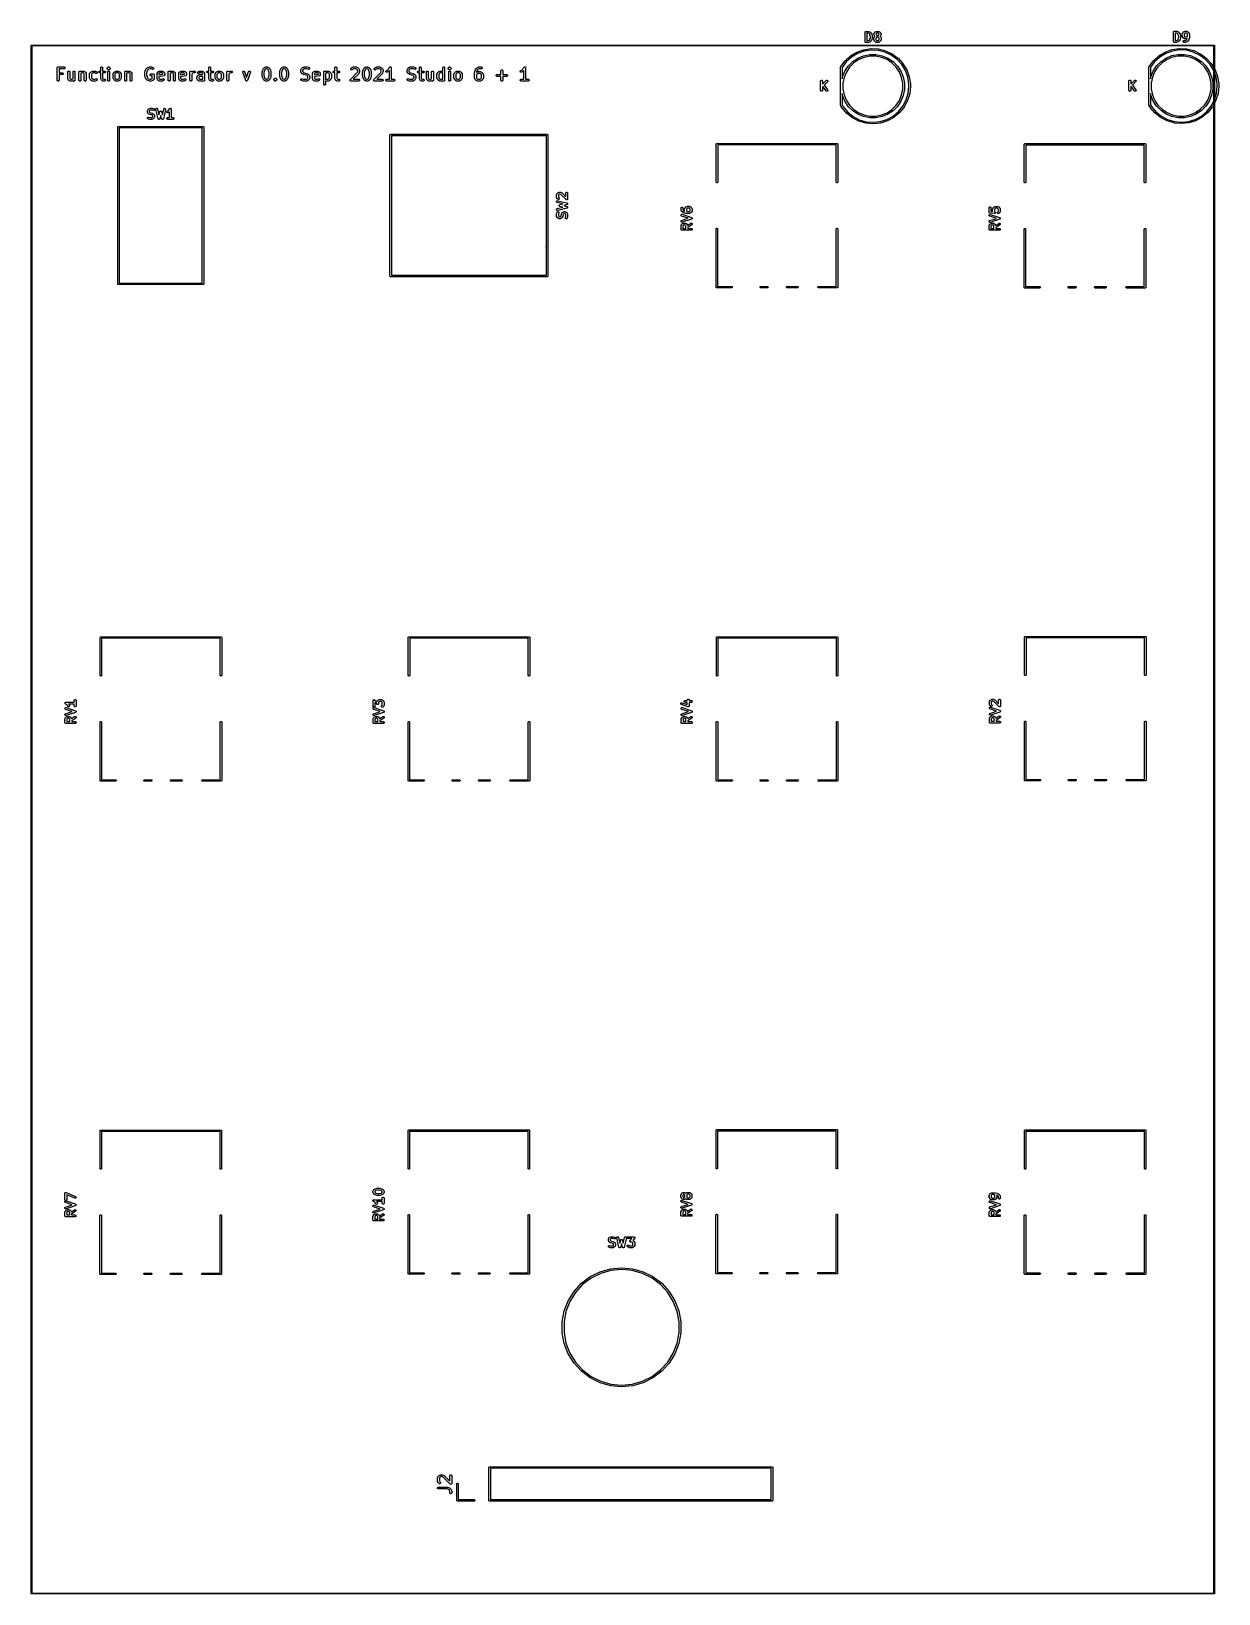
# Model space of a CAD drawing. Extents: x 19 to 116, y -142 to -16.
import ezdxf

# ---------------------------------------------------------------- set-up
doc = ezdxf.new("R2010")
doc.units = 0
doc.layers.add('BLACK', color=7, linetype='CONTINUOUS')

msp = doc.modelspace()

# ---------------------------------------------------------------- linework, layer by layer
at = {"layer": 'BLACK', "linetype": 'CONTINUOUS'}
for p, q in [((87.0714, -15.6182), (87.0722, -15.6112)), ((87.0714, -15.6187), (87.0714, -15.6182)), ((87.0714, -15.6188), (87.0714, -15.6187)), ((87.0714, -15.6193), (87.0714, -15.6188)), ((87.0714, -15.6188), (87.0714, -15.6188)), ((87.0714, -16.3693), (87.0714, -15.6193)), ((87.0721, -16.3763), (87.0714, -16.3693)), ((87.0728, -16.3833), (87.0721, -16.3763)), ((87.0722, -15.6112), (87.073, -15.6042)), ((87.0728, -16.3836), (87.0728, -16.3833)), ((87.0729, -16.3839), (87.0728, -16.3836)), ((87.0749, -16.3906), (87.0729, -16.3839)), ((87.073, -15.604), (87.0731, -15.6037)), ((87.073, -15.6042), (87.073, -15.604)), ((87.0731, -15.6037), (87.0752, -15.597)), ((87.0769, -16.3974), (87.0749, -16.3906)), ((87.0752, -15.597), (87.0773, -15.5902)), ((87.077, -16.3976), (87.0769, -16.3974)), ((87.0771, -16.3979), (87.077, -16.3976)), ((87.0804, -16.4041), (87.0771, -16.3979)), ((87.0773, -15.5902), (87.0774, -15.59)), ((87.0774, -15.59), (87.0775, -15.5897)), ((87.0775, -15.5897), (87.0809, -15.5835)), ((87.0837, -16.4104), (87.0804, -16.4041)), ((87.0809, -15.5835), (87.0842, -15.5773)), ((87.0838, -16.4106), (87.0837, -16.4104)), ((87.084, -16.4108), (87.0838, -16.4106)), ((87.0885, -16.4163), (87.084, -16.4108)), ((87.0842, -15.5773), (87.0844, -15.5771)), ((87.0844, -15.5771), (87.0845, -15.5769)), ((87.0845, -15.5769), (87.0891, -15.5715)), ((87.0928, -16.4218), (87.0885, -16.4163)), ((87.0891, -15.5715), (87.0936, -15.5661)), ((87.093, -16.4219), (87.0928, -16.4218)), ((87.0932, -16.4221), (87.093, -16.4219)), ((87.0986, -16.4266), (87.0932, -16.4221)), ((87.0936, -15.5661), (87.0938, -15.5659)), ((87.0938, -15.5659), (87.094, -15.5657)), ((87.094, -15.5657), (87.0994, -15.5613)), ((87.1041, -16.4312), (87.0986, -16.4266)), ((87.0994, -15.5613), (87.1049, -15.5568)), ((87.1043, -16.4313), (87.1041, -16.4312)), ((87.1045, -16.4315), (87.1043, -16.4313)), ((87.1107, -16.4348), (87.1045, -16.4315)), ((87.1049, -15.5568), (87.1052, -15.5567)), ((87.1052, -15.5567), (87.1054, -15.5565)), ((87.1054, -15.5565), (87.1116, -15.5533)), ((87.1169, -16.4382), (87.1107, -16.4348)), ((87.1116, -15.5533), (87.1178, -15.5499)), ((87.1171, -16.4383), (87.1169, -16.4382)), ((87.1174, -16.4384), (87.1171, -16.4383)), ((87.1241, -16.4405), (87.1174, -16.4384)), ((87.1178, -15.5499), (87.1181, -15.5499)), ((87.1181, -15.5499), (87.1183, -15.5497)), ((87.1183, -15.5497), (87.1251, -15.5477)), ((87.1308, -16.4426), (87.1241, -16.4405)), ((87.1251, -15.5477), (87.1319, -15.5457)), ((87.1311, -16.4427), (87.1308, -16.4426)), ((87.1313, -16.4428), (87.1311, -16.4427)), ((87.1383, -16.4435), (87.1313, -16.4428)), ((87.1319, -15.5457), (87.1321, -15.5457)), ((87.1321, -15.5457), (87.1324, -15.5456)), ((87.1324, -15.5456), (87.1394, -15.545)), ((87.1454, -16.4443), (87.1383, -16.4435)), ((87.1394, -15.545), (87.1464, -15.5443)), ((87.1459, -16.4443), (87.1454, -16.4443)), ((87.1464, -16.4443), (87.1459, -16.4443)), ((87.1459, -16.4443), (87.1459, -16.4443)), ((87.1459, -16.4443), (87.1459, -16.4443)), ((87.1464, -15.5443), (87.325, -15.5443)), ((87.325, -16.4443), (87.1464, -16.4443)), ((87.2214, -15.6943), (87.2214, -16.2943)), ((87.3128, -15.6943), (87.2214, -15.6943)), ((87.2214, -16.2943), (87.3128, -16.2943)), ((87.3916, -15.7206), (87.3128, -15.6943)), ((87.3128, -16.2943), (87.3916, -16.268)), ((87.325, -15.5443), (87.326, -15.5443)), ((87.3292, -16.4439), (87.325, -16.4443)), ((87.326, -15.5443), (87.3302, -15.5448)), ((87.3334, -16.4438), (87.3292, -16.4439)), ((87.3302, -15.5448), (87.3344, -15.5449)), ((87.3365, -16.4432), (87.3334, -16.4438)), ((87.3344, -15.5449), (87.3375, -15.5456)), ((87.3396, -16.4429), (87.3365, -16.4432)), ((87.3375, -15.5456), (87.3406, -15.5459)), ((87.3436, -16.4416), (87.3396, -16.4429)), ((87.3406, -15.5459), (87.3446, -15.5472)), ((87.3477, -16.4408), (87.3436, -16.4416)), ((87.3446, -15.5472), (87.3487, -15.5481)), ((87.3487, -16.4404), (87.3477, -16.4408)), ((87.3487, -15.5481), (87.4559, -15.5838)), ((87.4559, -16.4047), (87.3487, -16.4404)), ((87.4419, -15.7709), (87.3916, -15.7206)), ((87.3916, -16.268), (87.4419, -16.2177)), ((87.4685, -15.824), (87.4419, -15.7709)), ((87.4419, -16.2177), (87.4685, -16.1645)), ((87.4559, -15.5838), (87.4569, -15.5842)), ((87.4579, -16.4038), (87.4559, -16.4047)), ((87.4569, -15.5842), (87.4589, -15.5851)), ((87.46, -16.4032), (87.4579, -16.4038)), ((87.4589, -15.5851), (87.461, -15.5858)), ((87.4645, -16.4009), (87.46, -16.4032)), ((87.461, -15.5858), (87.4655, -15.5882)), ((87.4692, -16.3988), (87.4645, -16.4009)), ((87.4655, -15.5882), (87.4701, -15.5903)), ((87.5, -15.9499), (87.4685, -15.824)), ((87.4685, -16.1645), (87.5, -16.0386)), ((87.471, -16.3975), (87.4692, -16.3988)), ((87.4701, -15.5903), (87.4719, -15.5916)), ((87.473, -16.3965), (87.471, -16.3975)), ((87.4719, -15.5916), (87.4739, -15.5927)), ((87.477, -16.3933), (87.473, -16.3965)), ((87.4739, -15.5927), (87.4778, -15.5959)), ((87.4812, -16.3903), (87.477, -16.3933)), ((87.4778, -15.5959), (87.482, -15.5989)), ((87.4827, -16.3887), (87.4812, -16.3903)), ((87.482, -15.5989), (87.4835, -15.6006)), ((87.4844, -16.3873), (87.4827, -16.3887)), ((87.4835, -15.6006), (87.4852, -15.602)), ((87.4852, -16.3866), (87.4844, -16.3873)), ((87.4852, -15.602), (87.5566, -15.6734)), ((87.5566, -16.3152), (87.4852, -16.3866)), ((87.5, -16.0386), (87.5, -15.9499)), ((87.5566, -15.6734), (87.5573, -15.6741)), ((87.5593, -16.3119), (87.5566, -16.3152)), ((87.5573, -15.6741), (87.56, -15.6774)), ((87.5622, -16.3089), (87.5593, -16.3119)), ((87.56, -15.6774), (87.5629, -15.6805)), ((87.5639, -16.3063), (87.5622, -16.3089)), ((87.5629, -15.6805), (87.5645, -15.6831)), ((87.5659, -16.3039), (87.5639, -16.3063)), ((87.5645, -15.6831), (87.5665, -15.6856)), ((87.5679, -16.3002), (87.5659, -16.3039)), ((87.5665, -15.6856), (87.5684, -15.6893)), ((87.5702, -16.2966), (87.5679, -16.3002)), ((87.5684, -15.6893), (87.5707, -15.6929)), ((87.5707, -16.2957), (87.5702, -16.2966)), ((87.5707, -15.6929), (87.6064, -15.7643)), ((87.6064, -16.2243), (87.5707, -16.2957)), ((87.6064, -15.7643), (87.6068, -15.7653)), ((87.6065, -16.2239), (87.6064, -16.2243)), ((87.6067, -16.2236), (87.6065, -16.2239)), ((87.6091, -16.2171), (87.6067, -16.2236)), ((87.6068, -15.7653), (87.6069, -15.7656)), ((87.6069, -15.7656), (87.6071, -15.7659)), ((87.6071, -15.7659), (87.6095, -15.7725)), ((87.6116, -16.2106), (87.6091, -16.2171)), ((87.6095, -15.7725), (87.6119, -15.779)), ((87.6117, -16.2102), (87.6116, -16.2106)), ((87.6118, -16.2099), (87.6117, -16.2102)), ((87.612, -16.2089), (87.6118, -16.2099)), ((87.6119, -15.779), (87.6119, -15.7793)), ((87.6119, -15.7793), (87.612, -15.7797)), ((87.612, -15.7797), (87.6478, -15.9225)), ((87.6478, -16.066), (87.612, -16.2089)), ((87.6478, -15.9225), (87.648, -15.9235)), ((87.648, -16.0647), (87.6478, -16.066)), ((87.648, -15.9235), (87.6482, -15.9249)), ((87.6484, -16.0634), (87.648, -16.0647)), ((87.6482, -15.9249), (87.6486, -15.9261)), ((87.649, -16.0575), (87.6484, -16.0634)), ((87.6486, -15.9261), (87.6492, -15.9321)), ((87.6499, -16.0516), (87.649, -16.0575)), ((87.6492, -15.9321), (87.65, -15.938)), ((87.65, -16.0489), (87.6498, -16.0502)), ((87.6498, -16.0502), (87.6499, -16.0516)), ((87.65, -15.938), (87.6499, -15.9394)), ((87.6499, -15.9394), (87.65, -15.9407)), ((87.65, -15.9407), (87.65, -16.0479)), ((87.65, -16.0479), (87.65, -16.0489)), ((87.7857, -15.7611), (87.786, -15.7589)), ((87.7857, -15.7621), (87.7857, -15.7611)), ((87.7857, -15.7979), (87.7857, -15.7621)), ((87.7859, -15.8), (87.7857, -15.7979)), ((87.7857, -16.0825), (87.786, -16.0803)), ((87.7857, -16.0836), (87.7857, -16.0825)), ((87.7857, -16.2264), (87.7857, -16.0836)), ((87.7859, -16.2286), (87.7857, -16.2264)), ((87.7858, -15.8023), (87.7859, -15.8)), ((87.7866, -15.8073), (87.7858, -15.8023)), ((87.7858, -16.2308), (87.7859, -16.2286)), ((87.7866, -16.2359), (87.7858, -16.2308)), ((87.7859, -15.7567), (87.7868, -15.7516)), ((87.786, -15.7589), (87.7859, -15.7567)), ((87.7859, -16.0781), (87.7868, -16.0731)), ((87.786, -16.0803), (87.7859, -16.0781)), ((87.7871, -15.8124), (87.7866, -15.8073)), ((87.7871, -16.241), (87.7866, -16.2359)), ((87.7868, -15.7516), (87.7874, -15.7465)), ((87.7868, -16.0731), (87.7874, -16.068)), ((87.7878, -15.8145), (87.7871, -15.8124)), ((87.7878, -16.2431), (87.7871, -16.241)), ((87.7874, -15.7465), (87.788, -15.7444)), ((87.7874, -16.068), (87.788, -16.0659)), ((87.7881, -15.8167), (87.7878, -15.8145)), ((87.7881, -16.2453), (87.7878, -16.2431)), ((87.788, -15.7444), (87.7884, -15.7423)), ((87.788, -16.0659), (87.7884, -16.0637)), ((87.7899, -15.8215), (87.7881, -15.8167)), ((87.7899, -16.2501), (87.7881, -16.2453)), ((87.7884, -15.7423), (87.7902, -15.7375)), ((87.7884, -16.0637), (87.7902, -16.0589)), ((87.7914, -15.8264), (87.7899, -15.8215)), ((87.7914, -16.255), (87.7899, -16.2501)), ((87.7902, -15.7375), (87.7918, -15.7326)), ((87.7902, -16.0589), (87.7918, -16.054)), ((87.7924, -15.8284), (87.7914, -15.8264)), ((87.7924, -16.257), (87.7914, -16.255)), ((87.7918, -15.7326), (87.7928, -15.7307)), ((87.7918, -16.054), (87.7928, -16.0521)), ((87.7932, -15.8305), (87.7924, -15.8284)), ((87.7932, -16.259), (87.7924, -16.257)), ((87.7928, -15.7307), (87.7936, -15.7286)), ((87.7928, -16.0521), (87.7936, -16.05)), ((87.7936, -15.8314), (87.7932, -15.8305)), ((87.7936, -16.26), (87.7932, -16.259)), ((87.7936, -15.7286), (87.8293, -15.6572)), ((87.8293, -15.9028), (87.7936, -15.8314)), ((87.7936, -16.05), (87.8293, -15.9786)), ((87.8293, -16.3314), (87.7936, -16.26)), ((87.8293, -15.6572), (87.8298, -15.6562)), ((87.8316, -15.9064), (87.8293, -15.9028)), ((87.8293, -15.9786), (87.8298, -15.9777)), ((87.8316, -16.335), (87.8293, -16.3314)), ((87.8298, -15.6562), (87.8321, -15.6527)), ((87.8298, -15.9777), (87.8321, -15.9741)), ((87.8335, -15.9101), (87.8316, -15.9064)), ((87.8335, -16.3387), (87.8316, -16.335)), ((87.8321, -15.6527), (87.8341, -15.649)), ((87.8321, -15.9741), (87.8341, -15.9704)), ((87.8355, -15.9126), (87.8335, -15.9101)), ((87.8355, -16.3411), (87.8335, -16.3387)), ((87.8341, -15.649), (87.8361, -15.6466)), ((87.8341, -15.9704), (87.8361, -15.968)), ((87.8371, -15.9152), (87.8355, -15.9126)), ((87.8371, -16.3438), (87.8355, -16.3411)), ((87.8361, -15.6466), (87.8378, -15.644)), ((87.8361, -15.968), (87.8378, -15.9654)), ((87.84, -15.9183), (87.8371, -15.9152)), ((87.84, -16.3469), (87.8371, -16.3438)), ((87.8378, -15.644), (87.8407, -15.6409)), ((87.8378, -15.9654), (87.8407, -15.9624)), ((87.8427, -15.9216), (87.84, -15.9183)), ((87.8427, -16.3501), (87.84, -16.3469)), ((87.8407, -15.6409), (87.8434, -15.6377)), ((87.8407, -15.9624), (87.8434, -15.9591)), ((87.8434, -15.9223), (87.8427, -15.9216)), ((87.8434, -16.3509), (87.8427, -16.3501)), ((87.8434, -15.6377), (87.8791, -15.602)), ((87.8618, -15.9407), (87.8434, -15.9223)), ((87.8434, -15.9591), (87.8618, -15.9407)), ((87.8791, -16.3866), (87.8434, -16.3509)), ((87.8791, -15.602), (87.8799, -15.6012)), ((87.8824, -16.3893), (87.8791, -16.3866)), ((87.8799, -15.6012), (87.8831, -15.5986)), ((87.8854, -16.3922), (87.8824, -16.3893)), ((87.8831, -15.5986), (87.8862, -15.5957)), ((87.888, -16.3939), (87.8854, -16.3922)), ((87.8862, -15.5957), (87.8889, -15.594)), ((87.8904, -16.3959), (87.888, -16.3939)), ((87.8889, -15.594), (87.8913, -15.5921)), ((87.8941, -16.3979), (87.8904, -16.3959)), ((87.8913, -15.5921), (87.895, -15.5902)), ((87.8977, -16.4002), (87.8941, -16.3979)), ((87.895, -15.5902), (87.8986, -15.5879)), ((87.8986, -16.4007), (87.8977, -16.4002)), ((87.8986, -15.5879), (87.97, -15.5522)), ((87.97, -16.4364), (87.8986, -16.4007)), ((87.9581, -15.7351), (87.9357, -15.7798)), ((87.9357, -15.7798), (87.9357, -15.7802)), ((87.9357, -15.7802), (87.9581, -15.8249)), ((87.9581, -16.0566), (87.9357, -16.1013)), ((87.9357, -16.1013), (87.9357, -16.2087)), ((87.9357, -16.2087), (87.9581, -16.2534)), ((87.9766, -15.7166), (87.9581, -15.7351)), ((87.9581, -15.8249), (87.9766, -15.8434)), ((87.9766, -16.0381), (87.9581, -16.0566)), ((87.9581, -16.2534), (87.9766, -16.2719)), ((87.97, -15.5522), (87.971, -15.5517)), ((87.9721, -16.4372), (87.97, -16.4364)), ((87.971, -15.5517), (87.973, -15.551)), ((87.974, -16.4382), (87.9721, -16.4372)), ((87.973, -15.551), (87.975, -15.5499)), ((87.9789, -16.4398), (87.974, -16.4382)), ((87.975, -15.5499), (87.9799, -15.5485)), ((88.0213, -15.6943), (87.9766, -15.7166)), ((87.9766, -15.8434), (88.0213, -15.8657)), ((88.0213, -16.0157), (87.9766, -16.0381)), ((87.9766, -16.2719), (88.0213, -16.2943)), ((87.9837, -16.4416), (87.9789, -16.4398)), ((87.9799, -15.5485), (87.9847, -15.5467)), ((87.9859, -16.442), (87.9837, -16.4416)), ((87.9847, -15.5467), (87.9869, -15.5464)), ((87.988, -16.4426), (87.9859, -16.442)), ((87.9869, -15.5464), (87.989, -15.5457)), ((87.9931, -16.4432), (87.988, -16.4426)), ((87.989, -15.5457), (87.9941, -15.5452)), ((87.9981, -16.4441), (87.9931, -16.4432)), ((87.9941, -15.5452), (87.9992, -15.5444)), ((88.0003, -16.444), (87.9981, -16.4441)), ((87.9992, -15.5444), (88.0014, -15.5445)), ((88.0025, -16.4443), (88.0003, -16.444)), ((88.0014, -15.5445), (88.0036, -15.5443)), ((88.0036, -16.4443), (88.0025, -16.4443)), ((88.0036, -15.5443), (88.1464, -15.5443)), ((88.1464, -16.4443), (88.0036, -16.4443)), ((88.1287, -15.6943), (88.0213, -15.6943)), ((88.0213, -15.8657), (88.1287, -15.8657)), ((88.1287, -16.0157), (88.0213, -16.0157)), ((88.0213, -16.2943), (88.1287, -16.2943)), ((88.1734, -15.7166), (88.1287, -15.6943)), ((88.1287, -15.8657), (88.1734, -15.8434)), ((88.1734, -16.0381), (88.1287, -16.0157)), ((88.1287, -16.2943), (88.1734, -16.2719)), ((88.1464, -15.5443), (88.1475, -15.5443)), ((88.1486, -16.4441), (88.1464, -16.4443)), ((88.1475, -15.5443), (88.1497, -15.5445)), ((88.1508, -16.4442), (88.1486, -16.4441)), ((88.1497, -15.5445), (88.1519, -15.5445)), ((88.1559, -16.4434), (88.1508, -16.4442)), ((88.1519, -15.5445), (88.1569, -15.5454)), ((88.161, -16.4429), (88.1559, -16.4434)), ((88.1569, -15.5454), (88.162, -15.5459)), ((88.1631, -16.4422), (88.161, -16.4429)), ((88.162, -15.5459), (88.1641, -15.5466)), ((88.1653, -16.4419), (88.1631, -16.4422)), ((88.1641, -15.5466), (88.1663, -15.547)), ((88.1701, -16.4401), (88.1653, -16.4419)), ((88.1663, -15.547), (88.1711, -15.5488)), ((88.175, -16.4386), (88.1701, -16.4401)), ((88.1711, -15.5488), (88.176, -15.5503)), ((88.1919, -15.7351), (88.1734, -15.7166)), ((88.1734, -15.8434), (88.1919, -15.8249)), ((88.1919, -16.0566), (88.1734, -16.0381)), ((88.1734, -16.2719), (88.1919, -16.2534)), ((88.177, -16.4376), (88.175, -16.4386)), ((88.176, -15.5503), (88.1779, -15.5514)), ((88.179, -16.4368), (88.177, -16.4376)), ((88.1779, -15.5514), (88.18, -15.5522)), ((88.18, -16.4364), (88.179, -16.4368)), ((88.18, -15.5522), (88.2514, -15.5879)), ((88.2514, -16.4007), (88.18, -16.4364)), ((88.2143, -15.7798), (88.1919, -15.7351)), ((88.1919, -15.8249), (88.2143, -15.7802)), ((88.2143, -16.1013), (88.1919, -16.0566)), ((88.1919, -16.2534), (88.2143, -16.2087)), ((88.2143, -15.7802), (88.2143, -15.7798)), ((88.2143, -16.2087), (88.2143, -16.1013)), ((88.2514, -15.5879), (88.2523, -15.5884)), ((88.255, -16.3984), (88.2514, -16.4007)), ((88.2523, -15.5884), (88.2559, -15.5907)), ((88.2587, -16.3965), (88.255, -16.3984)), ((88.2559, -15.5907), (88.2596, -15.5927)), ((88.2611, -16.3945), (88.2587, -16.3965)), ((88.2596, -15.5927), (88.262, -15.5947)), ((88.2638, -16.3929), (88.2611, -16.3945)), ((88.262, -15.5947), (88.2646, -15.5964)), ((88.2669, -16.39), (88.2638, -16.3929)), ((88.2646, -15.5964), (88.2676, -15.5993)), ((88.2701, -16.3873), (88.2669, -16.39)), ((88.2676, -15.5993), (88.2709, -15.602)), ((88.2709, -16.3866), (88.2701, -16.3873)), ((88.2709, -15.602), (88.3066, -15.6377)), ((88.3066, -16.3509), (88.2709, -16.3866)), ((88.3066, -15.9223), (88.2882, -15.9407)), ((88.2882, -15.9407), (88.3066, -15.9591)), ((88.3066, -15.6377), (88.3073, -15.6384)), ((88.3093, -15.9191), (88.3066, -15.9223)), ((88.3066, -15.9591), (88.3073, -15.9599)), ((88.3093, -16.3476), (88.3066, -16.3509)), ((88.3073, -15.6384), (88.31, -15.6417)), ((88.3073, -15.9599), (88.31, -15.9631)), ((88.3122, -15.916), (88.3093, -15.9191)), ((88.3122, -16.3446), (88.3093, -16.3476)), ((88.31, -15.6417), (88.3129, -15.6448)), ((88.31, -15.9631), (88.3129, -15.9662)), ((88.3139, -15.9134), (88.3122, -15.916)), ((88.3139, -16.342), (88.3122, -16.3446)), ((88.3129, -15.6448), (88.3145, -15.6474)), ((88.3129, -15.9662), (88.3145, -15.9689)), ((88.3159, -15.911), (88.3139, -15.9134)), ((88.3159, -16.3396), (88.3139, -16.342)), ((88.3145, -15.6474), (88.3165, -15.6499)), ((88.3145, -15.9689), (88.3165, -15.9713)), ((88.3179, -15.9073), (88.3159, -15.911)), ((88.3179, -16.3359), (88.3159, -16.3396)), ((88.3165, -15.6499), (88.3184, -15.6536)), ((88.3165, -15.9713), (88.3184, -15.975)), ((88.3202, -15.9038), (88.3179, -15.9073)), ((88.3202, -16.3323), (88.3179, -16.3359)), ((88.3184, -15.6536), (88.3207, -15.6572)), ((88.3184, -15.975), (88.3207, -15.9786)), ((88.3207, -15.9028), (88.3202, -15.9038)), ((88.3207, -16.3314), (88.3202, -16.3323)), ((88.3207, -15.6572), (88.3564, -15.7286)), ((88.3564, -15.8314), (88.3207, -15.9028)), ((88.3207, -15.9786), (88.3564, -16.05)), ((88.3564, -16.26), (88.3207, -16.3314)), ((88.3564, -15.7286), (88.3568, -15.7295)), ((88.3572, -15.8293), (88.3564, -15.8314)), ((88.3564, -16.05), (88.3568, -16.051)), ((88.3572, -16.2579), (88.3564, -16.26)), ((88.3568, -15.7295), (88.3576, -15.7316)), ((88.3568, -16.051), (88.3576, -16.053)), ((88.3582, -15.8274), (88.3572, -15.8293)), ((88.3582, -16.256), (88.3572, -16.2579)), ((88.3576, -15.7316), (88.3586, -15.7336)), ((88.3576, -16.053), (88.3586, -16.055)), ((88.3598, -15.8225), (88.3582, -15.8274)), ((88.3598, -16.2511), (88.3582, -16.256)), ((88.3586, -15.7336), (88.3601, -15.7385)), ((88.3586, -16.055), (88.3601, -16.0599)), ((88.3616, -15.8177), (88.3598, -15.8225)), ((88.3616, -16.2463), (88.3598, -16.2511)), ((88.3601, -15.7385), (88.3619, -15.7433)), ((88.3601, -16.0599), (88.3619, -16.0647)), ((88.362, -15.8155), (88.3616, -15.8177)), ((88.362, -16.2441), (88.3616, -16.2463)), ((88.3619, -15.7433), (88.3622, -15.7455)), ((88.3619, -16.0647), (88.3622, -16.0669)), ((88.3626, -15.8134), (88.362, -15.8155)), ((88.3626, -16.242), (88.362, -16.2441)), ((88.3622, -15.7455), (88.3629, -15.7476)), ((88.3622, -16.0669), (88.3629, -16.069)), ((88.3632, -15.8084), (88.3626, -15.8134)), ((88.3632, -16.2369), (88.3626, -16.242)), ((88.3629, -15.7476), (88.3634, -15.7527)), ((88.3629, -16.069), (88.3634, -16.0741)), ((88.3641, -15.8033), (88.3632, -15.8084)), ((88.3641, -16.2319), (88.3632, -16.2369)), ((88.3634, -15.7527), (88.3642, -15.7577)), ((88.3634, -16.0741), (88.3642, -16.0792)), ((88.3643, -15.7989), (88.364, -15.8011)), ((88.364, -15.8011), (88.3641, -15.8033)), ((88.3643, -16.2275), (88.364, -16.2297)), ((88.364, -16.2297), (88.3641, -16.2319)), ((88.3642, -15.7577), (88.3641, -15.7599)), ((88.3641, -15.7599), (88.3643, -15.7621)), ((88.3642, -16.0792), (88.3641, -16.0814)), ((88.3641, -16.0814), (88.3643, -16.0836)), ((88.3643, -15.7621), (88.3643, -15.7979)), ((88.3643, -15.7979), (88.3643, -15.7989)), ((88.3643, -16.0836), (88.3643, -16.2264)), ((88.3643, -16.2264), (88.3643, -16.2275)), ((112.091, -15.6082), (112.092, -15.6012)), ((112.091, -15.6087), (112.091, -15.6082)), ((112.091, -15.6088), (112.091, -15.6087)), ((112.091, -15.6093), (112.091, -15.6088)), ((112.091, -15.6088), (112.091, -15.6088)), ((112.091, -16.3593), (112.091, -15.6093)), ((112.092, -16.3663), (112.091, -16.3593)), ((112.092, -15.6012), (112.093, -15.5942)), ((112.093, -16.3733), (112.092, -16.3663)), ((112.093, -15.5937), (112.095, -15.587)), ((112.093, -15.594), (112.093, -15.5937)), ((112.093, -15.5942), (112.093, -15.594)), ((112.093, -16.3736), (112.093, -16.3733)), ((112.093, -16.3739), (112.093, -16.3736)), ((112.095, -16.3806), (112.093, -16.3739)), ((112.095, -15.587), (112.097, -15.5802)), ((112.097, -16.3874), (112.095, -16.3806)), ((112.097, -15.5797), (112.101, -15.5735)), ((112.097, -15.58), (112.097, -15.5797)), ((112.097, -15.5802), (112.097, -15.58)), ((112.097, -16.3876), (112.097, -16.3874)), ((112.097, -16.3879), (112.097, -16.3876)), ((112.1, -16.3941), (112.097, -16.3879)), ((112.104, -16.4004), (112.1, -16.3941)), ((112.101, -15.5735), (112.104, -15.5673)), ((112.104, -15.5671), (112.105, -15.5669)), ((112.104, -15.5673), (112.104, -15.5671)), ((112.104, -16.4006), (112.104, -16.4004)), ((112.104, -16.4008), (112.104, -16.4006)), ((112.108, -16.4063), (112.104, -16.4008)), ((112.105, -15.5669), (112.109, -15.5615)), ((112.113, -16.4118), (112.108, -16.4063)), ((112.109, -15.5615), (112.114, -15.5561)), ((112.113, -16.4119), (112.113, -16.4118)), ((112.113, -16.4121), (112.113, -16.4119)), ((112.119, -16.4166), (112.113, -16.4121)), ((112.114, -15.5557), (112.119, -15.5513)), ((112.114, -15.5559), (112.114, -15.5557)), ((112.114, -15.5561), (112.114, -15.5559)), ((112.119, -15.5513), (112.125, -15.5468)), ((112.124, -16.4212), (112.119, -16.4166)), ((112.124, -16.4213), (112.124, -16.4212)), ((112.124, -16.4215), (112.124, -16.4213)), ((112.131, -16.4248), (112.124, -16.4215)), ((112.125, -15.5465), (112.132, -15.5433)), ((112.125, -15.5467), (112.125, -15.5465)), ((112.125, -15.5468), (112.125, -15.5467)), ((112.137, -16.4282), (112.131, -16.4248)), ((112.132, -15.5433), (112.138, -15.5399)), ((112.137, -16.4283), (112.137, -16.4282)), ((112.137, -16.4284), (112.137, -16.4283)), ((112.144, -16.4305), (112.137, -16.4284)), ((112.138, -15.5397), (112.145, -15.5377)), ((112.138, -15.5399), (112.138, -15.5397)), ((112.138, -15.5399), (112.138, -15.5399)), ((112.151, -16.4326), (112.144, -16.4305)), ((112.145, -15.5377), (112.152, -15.5357)), ((112.151, -16.4327), (112.151, -16.4326)), ((112.151, -16.4328), (112.151, -16.4327)), ((112.158, -16.4335), (112.151, -16.4328)), ((112.152, -15.5356), (112.159, -15.535)), ((112.152, -15.5357), (112.152, -15.5356)), ((112.152, -15.5357), (112.152, -15.5357)), ((112.165, -16.4343), (112.158, -16.4335)), ((112.159, -15.535), (112.166, -15.5343)), ((112.166, -16.4343), (112.165, -16.4343)), ((112.166, -15.5343), (112.345, -15.5343)), ((112.345, -16.4343), (112.166, -16.4343)), ((112.166, -16.4343), (112.166, -16.4343)), ((112.166, -16.4343), (112.166, -16.4343)), ((112.166, -16.4343), (112.166, -16.4343)), ((112.241, -15.6843), (112.241, -16.2843)), ((112.333, -15.6843), (112.241, -15.6843)), ((112.241, -16.2843), (112.333, -16.2843)), ((112.412, -15.7106), (112.333, -15.6843)), ((112.333, -16.2843), (112.412, -16.258)), ((112.345, -15.5343), (112.346, -15.5343)), ((112.349, -16.4339), (112.345, -16.4343)), ((112.346, -15.5343), (112.35, -15.5348)), ((112.353, -16.4338), (112.349, -16.4339)), ((112.35, -15.5348), (112.354, -15.5349)), ((112.356, -16.4332), (112.353, -16.4338)), ((112.354, -15.5349), (112.357, -15.5356)), ((112.36, -16.4329), (112.356, -16.4332)), ((112.357, -15.5356), (112.361, -15.5359)), ((112.364, -16.4316), (112.36, -16.4329)), ((112.361, -15.5359), (112.365, -15.5372)), ((112.368, -16.4308), (112.364, -16.4316)), ((112.365, -15.5372), (112.369, -15.5381)), ((112.369, -16.4304), (112.368, -16.4308)), ((112.369, -15.5381), (112.476, -15.5738)), ((112.476, -16.3947), (112.369, -16.4304)), ((112.462, -15.7609), (112.412, -15.7106)), ((112.412, -16.258), (112.462, -16.2077)), ((112.489, -15.814), (112.462, -15.7609)), ((112.462, -16.2077), (112.489, -16.1545)), ((112.476, -15.5738), (112.477, -15.5742)), ((112.478, -16.3938), (112.476, -16.3947)), ((112.477, -15.5742), (112.479, -15.5751)), ((112.48, -16.3932), (112.478, -16.3938)), ((112.479, -15.5751), (112.481, -15.5758)), ((112.485, -16.3909), (112.48, -16.3932)), ((112.481, -15.5758), (112.485, -15.5782)), ((112.485, -15.5782), (112.49, -15.5803)), ((112.489, -16.3888), (112.485, -16.3909)), ((112.52, -15.9399), (112.489, -15.814)), ((112.489, -16.1545), (112.52, -16.0286)), ((112.491, -16.3875), (112.489, -16.3888)), ((112.49, -15.5803), (112.492, -15.5816)), ((112.493, -16.3865), (112.491, -16.3875)), ((112.492, -15.5816), (112.494, -15.5827)), ((112.497, -16.3833), (112.493, -16.3865)), ((112.494, -15.5827), (112.498, -15.5859)), ((112.501, -16.3803), (112.497, -16.3833)), ((112.498, -15.5859), (112.502, -15.5889)), ((112.503, -16.3787), (112.501, -16.3803)), ((112.502, -15.5889), (112.503, -15.5906)), ((112.503, -15.5906), (112.505, -15.592)), ((112.504, -16.3773), (112.503, -16.3787)), ((112.505, -16.3766), (112.504, -16.3773)), ((112.505, -15.592), (112.577, -15.6634)), ((112.577, -16.3052), (112.505, -16.3766)), ((112.52, -16.0286), (112.52, -15.9399)), ((112.577, -15.6634), (112.577, -15.6641)), ((112.577, -15.6641), (112.58, -15.6674)), ((112.579, -16.3019), (112.577, -16.3052)), ((112.582, -16.2989), (112.579, -16.3019)), ((112.58, -15.6674), (112.583, -15.6705)), ((112.584, -16.2963), (112.582, -16.2989)), ((112.583, -15.6705), (112.585, -15.6731)), ((112.586, -16.2939), (112.584, -16.2963)), ((112.585, -15.6731), (112.586, -15.6756)), ((112.586, -15.6756), (112.588, -15.6793)), ((112.588, -16.2902), (112.586, -16.2939)), ((112.588, -15.6793), (112.591, -15.6829)), ((112.59, -16.2866), (112.588, -16.2902)), ((112.591, -16.2857), (112.59, -16.2866)), ((112.591, -15.6829), (112.626, -15.7543)), ((112.626, -16.2143), (112.591, -16.2857)), ((112.626, -15.7543), (112.627, -15.7553)), ((112.627, -16.2136), (112.626, -16.2139)), ((112.626, -16.2139), (112.626, -16.2143)), ((112.627, -15.7553), (112.627, -15.7556)), ((112.627, -15.7556), (112.627, -15.7559)), ((112.627, -15.7559), (112.629, -15.7625)), ((112.629, -16.2071), (112.627, -16.2136)), ((112.629, -15.7625), (112.632, -15.769)), ((112.632, -16.2006), (112.629, -16.2071)), ((112.632, -15.769), (112.632, -15.7693)), ((112.632, -15.7693), (112.632, -15.7697)), ((112.632, -15.7697), (112.668, -15.9125)), ((112.668, -16.056), (112.632, -16.1989)), ((112.632, -16.1989), (112.632, -16.1999)), ((112.632, -16.1999), (112.632, -16.2002)), ((112.632, -16.2002), (112.632, -16.2006)), ((112.668, -15.9125), (112.668, -15.9135)), ((112.668, -15.9135), (112.668, -15.9149)), ((112.668, -15.9149), (112.669, -15.9161)), ((112.669, -16.0475), (112.668, -16.0534)), ((112.668, -16.0534), (112.668, -16.0547)), ((112.668, -16.0547), (112.668, -16.056)), ((112.669, -15.9161), (112.669, -15.9221)), ((112.669, -15.9221), (112.67, -15.928)), ((112.67, -16.0416), (112.669, -16.0475)), ((112.67, -15.928), (112.67, -15.9294)), ((112.67, -15.9294), (112.67, -15.9307)), ((112.67, -15.9307), (112.67, -16.0379)), ((112.67, -16.0379), (112.67, -16.0389)), ((112.67, -16.0389), (112.67, -16.0402)), ((112.67, -16.0402), (112.67, -16.0416)), ((112.806, -15.7467), (112.807, -15.7416)), ((112.806, -15.7489), (112.806, -15.7467)), ((112.806, -15.7511), (112.806, -15.7489)), ((112.806, -15.7521), (112.806, -15.7511)), ((112.806, -15.9307), (112.806, -15.7521)), ((112.806, -15.9329), (112.806, -15.9307)), ((112.806, -15.9351), (112.806, -15.9329)), ((112.807, -15.9402), (112.806, -15.9351)), ((112.807, -15.7365), (112.808, -15.7344)), ((112.807, -15.7416), (112.807, -15.7365)), ((112.807, -15.9453), (112.807, -15.9402)), ((112.808, -15.9474), (112.807, -15.9453)), ((112.808, -15.7323), (112.81, -15.7275)), ((112.808, -15.7344), (112.808, -15.7323)), ((112.808, -15.9496), (112.808, -15.9474)), ((112.81, -15.9544), (112.808, -15.9496)), ((112.81, -15.7275), (112.812, -15.7226)), ((112.811, -15.9593), (112.81, -15.9544)), ((112.812, -15.9612), (112.811, -15.9593)), ((112.812, -15.7226), (112.813, -15.7207)), ((112.813, -15.9633), (112.812, -15.9612)), ((112.813, -15.7207), (112.814, -15.7186)), ((112.814, -15.9643), (112.813, -15.9633)), ((112.814, -15.7186), (112.849, -15.6472)), ((112.849, -16.0357), (112.814, -15.9643)), ((112.849, -15.6472), (112.85, -15.6462)), ((112.852, -16.0392), (112.849, -16.0357)), ((112.85, -15.6462), (112.852, -15.6427)), ((112.852, -15.6427), (112.854, -15.639)), ((112.854, -16.043), (112.852, -16.0392)), ((112.854, -15.639), (112.856, -15.6366)), ((112.855, -16.0454), (112.854, -16.043)), ((112.857, -16.0481), (112.855, -16.0454)), ((112.856, -15.6366), (112.858, -15.634)), ((112.86, -16.0511), (112.857, -16.0481)), ((112.858, -15.634), (112.861, -15.6309)), ((112.863, -16.0544), (112.86, -16.0511)), ((112.861, -15.6309), (112.863, -15.6277)), ((112.863, -15.6277), (112.899, -15.592)), ((112.863, -16.0552), (112.863, -16.0544)), ((112.899, -16.0909), (112.863, -16.0552)), ((112.877, -16.3588), (112.879, -16.3442)), ((112.878, -16.3733), (112.877, -16.3588)), ((112.883, -16.3874), (112.878, -16.3733)), ((112.879, -16.3442), (112.883, -16.3302)), ((112.883, -16.3302), (112.89, -16.3173)), ((112.889, -16.4004), (112.883, -16.3874)), ((112.899, -16.4118), (112.889, -16.4004)), ((112.89, -16.3173), (112.899, -16.3061)), ((112.899, -15.592), (112.9, -15.5912)), ((112.902, -16.0936), (112.899, -16.0909)), ((112.899, -16.3061), (112.911, -16.2968)), ((112.91, -16.4212), (112.899, -16.4118)), ((112.9, -15.5912), (112.903, -15.5886)), ((112.905, -16.0965), (112.902, -16.0936)), ((112.903, -15.5886), (112.906, -15.5857)), ((112.908, -16.0982), (112.905, -16.0965)), ((112.906, -15.5857), (112.909, -15.584)), ((112.91, -16.1002), (112.908, -16.0982)), ((112.909, -15.584), (112.911, -15.5821)), ((112.914, -16.1022), (112.91, -16.1002)), ((112.923, -16.4282), (112.91, -16.4212)), ((112.911, -15.5821), (112.915, -15.5802)), ((112.911, -16.2968), (112.924, -16.2899)), ((112.918, -16.1045), (112.914, -16.1022)), ((112.915, -15.5802), (112.919, -15.5779)), ((112.919, -16.1049), (112.918, -16.1045)), ((112.919, -15.5779), (112.99, -15.5422)), ((112.99, -16.1407), (112.919, -16.1049)), ((112.937, -16.4326), (112.923, -16.4282)), ((112.924, -16.2899), (112.938, -16.2857)), ((112.951, -16.4343), (112.937, -16.4326)), ((112.938, -16.2857), (112.952, -16.2843)), ((112.952, -16.4343), (112.951, -16.4343)), ((112.952, -16.2843), (113.077, -16.2843)), ((113.095, -16.4343), (112.952, -16.4343)), ((112.978, -15.7251), (112.956, -15.7698)), ((112.956, -15.7698), (112.956, -15.913)), ((112.956, -15.913), (112.978, -15.9577)), ((112.997, -15.7066), (112.978, -15.7251)), ((112.978, -15.9577), (112.997, -15.9762)), ((112.99, -15.5422), (112.991, -15.5417)), ((112.992, -16.1414), (112.99, -16.1407)), ((112.991, -15.5417), (112.993, -15.541)), ((112.994, -16.1425), (112.992, -16.1414)), ((112.993, -15.541), (112.995, -15.5399)), ((112.999, -16.1441), (112.994, -16.1425)), ((112.995, -15.5399), (113, -15.5385)), ((113.041, -15.6843), (112.997, -15.7066)), ((112.997, -15.9762), (113.041, -15.9986)), ((113.004, -16.1459), (112.999, -16.1441)), ((113, -15.5385), (113.005, -15.5367)), ((113.006, -16.1463), (113.004, -16.1459)), ((113.005, -15.5367), (113.007, -15.5364)), ((113.008, -16.1469), (113.006, -16.1463)), ((113.007, -15.5364), (113.009, -15.5357)), ((113.013, -16.1475), (113.008, -16.1469)), ((113.009, -15.5357), (113.014, -15.5352)), ((113.018, -16.1484), (113.013, -16.1475)), ((113.014, -15.5352), (113.019, -15.5344)), ((113.02, -16.1483), (113.018, -16.1484)), ((113.019, -15.5344), (113.021, -15.5345)), ((113.023, -16.1486), (113.02, -16.1483)), ((113.021, -15.5345), (113.024, -15.5343)), ((113.024, -16.1486), (113.023, -16.1486)), ((113.024, -15.5343), (113.166, -15.5343)), ((113.166, -16.1486), (113.024, -16.1486)), ((113.149, -15.6843), (113.041, -15.6843)), ((113.041, -15.9986), (113.149, -15.9986)), ((113.077, -16.2843), (113.122, -16.2619)), ((113.097, -16.4341), (113.095, -16.4343)), ((113.099, -16.4342), (113.097, -16.4341)), ((113.104, -16.4334), (113.099, -16.4342)), ((113.11, -16.4329), (113.104, -16.4334)), ((113.112, -16.4322), (113.11, -16.4329)), ((113.114, -16.4319), (113.112, -16.4322)), ((113.119, -16.4301), (113.114, -16.4319)), ((113.124, -16.4286), (113.119, -16.4301)), ((113.122, -16.2619), (113.144, -16.2401)), ((113.126, -16.4276), (113.124, -16.4286)), ((113.128, -16.4268), (113.126, -16.4276)), ((113.129, -16.4264), (113.128, -16.4268)), ((113.2, -16.3907), (113.129, -16.4264)), ((113.144, -16.2401), (113.204, -16.1499)), ((113.193, -15.7066), (113.149, -15.6843)), ((113.149, -15.9986), (113.193, -15.9762)), ((113.166, -15.5343), (113.167, -15.5343)), ((113.169, -16.1484), (113.166, -16.1486)), ((113.167, -15.5343), (113.17, -15.5345)), ((113.171, -16.1484), (113.169, -16.1484)), ((113.17, -15.5345), (113.172, -15.5345)), ((113.176, -16.1476), (113.171, -16.1484)), ((113.172, -15.5345), (113.177, -15.5354)), ((113.181, -16.1471), (113.176, -16.1476)), ((113.177, -15.5354), (113.182, -15.5359)), ((113.183, -16.1465), (113.181, -16.1471)), ((113.182, -15.5359), (113.184, -15.5366)), ((113.185, -16.1462), (113.183, -16.1465)), ((113.184, -15.5366), (113.186, -15.537)), ((113.19, -16.1444), (113.185, -16.1462)), ((113.186, -15.537), (113.191, -15.5388)), ((113.195, -16.1429), (113.19, -16.1444)), ((113.191, -15.5388), (113.196, -15.5404)), ((113.212, -15.7251), (113.193, -15.7066)), ((113.193, -15.9762), (113.212, -15.9577)), ((113.197, -16.1419), (113.195, -16.1429)), ((113.196, -15.5404), (113.198, -15.5414)), ((113.199, -16.1411), (113.197, -16.1419)), ((113.198, -15.5414), (113.2, -15.5422)), ((113.2, -16.1407), (113.199, -16.1411)), ((113.2, -15.5422), (113.271, -15.5779)), ((113.207, -16.137), (113.2, -16.1407)), ((113.204, -16.3884), (113.2, -16.3907)), ((113.204, -16.1499), (113.207, -16.137)), ((113.207, -16.3865), (113.204, -16.3884)), ((113.21, -16.3845), (113.207, -16.3865)), ((113.212, -16.3829), (113.21, -16.3845)), ((113.234, -15.7698), (113.212, -15.7251)), ((113.212, -15.9577), (113.234, -15.913)), ((113.215, -16.38), (113.212, -16.3829)), ((113.219, -16.3773), (113.215, -16.38)), ((113.255, -16.3409), (113.219, -16.3766)), ((113.219, -16.3766), (113.219, -16.3773)), ((113.234, -15.913), (113.234, -15.7698)), ((113.26, -16.3356), (113.255, -16.3409)), ((113.264, -16.3303), (113.26, -16.3356)), ((113.265, -16.3295), (113.264, -16.3296)), ((113.264, -16.3296), (113.264, -16.3296)), ((113.264, -16.3296), (113.264, -16.3296)), ((113.264, -16.3296), (113.264, -16.3303)), ((113.336, -16.2223), (113.265, -16.3295)), ((113.271, -15.5779), (113.272, -15.5784)), ((113.272, -15.5784), (113.276, -15.5807)), ((113.276, -15.5807), (113.28, -15.5827)), ((113.28, -15.5827), (113.282, -15.5847)), ((113.282, -15.5847), (113.285, -15.5864)), ((113.285, -15.5864), (113.288, -15.5893)), ((113.288, -15.5893), (113.291, -15.592)), ((113.291, -15.592), (113.327, -15.6277)), ((113.327, -15.6277), (113.327, -15.6284)), ((113.327, -15.6284), (113.33, -15.6317)), ((113.33, -15.6317), (113.333, -15.6348)), ((113.333, -15.6348), (113.335, -15.6374)), ((113.335, -15.6374), (113.336, -15.6399)), ((113.336, -15.6399), (113.338, -15.6436)), ((113.338, -16.2179), (113.336, -16.2223)), ((113.338, -15.6436), (113.341, -15.6472)), ((113.341, -16.2136), (113.338, -16.2179)), ((113.341, -15.6472), (113.376, -15.7186)), ((113.342, -16.2115), (113.341, -16.2136)), ((113.343, -16.2094), (113.342, -16.2115)), ((113.344, -16.2046), (113.343, -16.2094)), ((113.346, -16.1999), (113.344, -16.2046)), ((113.382, -16.056), (113.346, -16.1989)), ((113.346, -16.1989), (113.346, -16.1999)), ((113.376, -15.7186), (113.377, -15.7195)), ((113.377, -15.7195), (113.378, -15.7216)), ((113.378, -15.7216), (113.379, -15.7236)), ((113.379, -15.7236), (113.38, -15.7285)), ((113.38, -15.7285), (113.382, -15.7333)), ((113.382, -15.7333), (113.382, -15.7355)), ((113.382, -15.7355), (113.383, -15.7376)), ((113.383, -16.0534), (113.382, -16.0547)), ((113.382, -16.0547), (113.382, -16.056)), ((113.383, -15.7376), (113.383, -15.7427)), ((113.383, -15.7427), (113.384, -15.7477)), ((113.384, -16.0416), (113.383, -16.0475)), ((113.383, -16.0475), (113.383, -16.0534)), ((113.384, -15.7477), (113.384, -15.7499)), ((113.384, -15.7499), (113.384, -15.7521)), ((113.384, -15.7521), (113.384, -16.0379)), ((113.384, -16.0379), (113.384, -16.0389)), ((113.384, -16.0389), (113.384, -16.0402)), ((113.384, -16.0402), (113.384, -16.0416)), ((19.4049, -16.68), (19.4054, -16.6751)), ((19.405, -16.6812), (19.4049, -16.68)), ((19.405, -142.239), (19.405, -16.6812)), ((19.4054, -16.6751), (19.4068, -16.6704)), ((19.4068, -16.6704), (19.4091, -16.666)), ((19.4091, -16.666), (19.4122, -16.6622)), ((19.4122, -16.6622), (19.416, -16.6591)), ((19.416, -16.6591), (19.4204, -16.6568)), ((19.4204, -16.6568), (19.4251, -16.6554)), ((19.4251, -16.6554), (19.4288, -16.655)), ((19.4288, -16.655), (19.43, -16.6549)), ((19.4288, -16.655), (19.4288, -16.655)), ((19.43, -16.6549), (19.4312, -16.655)), ((19.4312, -16.655), (115.399, -16.655)), ((19.455, -16.705), (19.455, -142.215)), ((115.375, -16.705), (19.455, -16.705)), ((85.4486, -17.9328), (85.8816, -17.5417)), ((85.9577, -17.6347), (85.5334, -18.0179)), ((85.8816, -17.5417), (85.8823, -17.5411)), ((85.8823, -17.5411), (85.8867, -17.5379)), ((85.8867, -17.5379), (85.891, -17.5347)), ((85.891, -17.5347), (86.3918, -17.2351)), ((86.4484, -17.3411), (85.9577, -17.6347)), ((86.0633, -17.9956), (86.4838, -17.7146)), ((86.3918, -17.2351), (86.3925, -17.2347)), ((86.3925, -17.2347), (86.3975, -17.2324)), ((86.3975, -17.2324), (86.4024, -17.2301)), ((86.4024, -17.2301), (86.9518, -17.0335)), ((86.9867, -17.1484), (86.4484, -17.3411)), ((86.4838, -17.7146), (86.9511, -17.5211)), ((86.9917, -17.6551), (86.5498, -17.8381)), ((86.9511, -17.5211), (87.4471, -17.4224)), ((86.9518, -17.0335), (86.9526, -17.0332)), ((86.9526, -17.0332), (86.9579, -17.0319)), ((86.9579, -17.0319), (86.9632, -17.0306)), ((86.9632, -17.0306), (87.5403, -16.9445)), ((87.5522, -17.064), (86.9867, -17.1484)), ((87.4608, -17.5617), (86.9917, -17.6551)), ((87.4471, -17.4224), (87.9529, -17.4224)), ((87.9392, -17.5617), (87.4608, -17.5617)), ((87.5403, -16.9445), (87.5412, -16.9443)), ((87.5412, -16.9443), (87.5466, -16.9441)), ((87.5466, -16.9441), (87.552, -16.9439)), ((87.552, -16.9439), (88.1349, -16.9715)), ((88.1234, -17.091), (87.5522, -17.064)), ((88.4083, -17.6551), (87.9392, -17.5617)), ((87.9529, -17.4224), (88.4489, -17.5211)), ((88.6784, -17.2285), (88.1234, -17.091)), ((88.1349, -16.9715), (88.1358, -16.9715)), ((88.1358, -16.9715), (88.1411, -16.9724)), ((88.1411, -16.9724), (88.1465, -16.9731)), ((88.1465, -16.9731), (88.7129, -17.1134)), ((88.8502, -17.8381), (88.4083, -17.6551)), ((88.4489, -17.5211), (88.9162, -17.7146)), ((89.1961, -17.4711), (88.6784, -17.2285)), ((88.7129, -17.1134), (88.7138, -17.1136)), ((88.7138, -17.1136), (88.7189, -17.1155)), ((88.7189, -17.1155), (88.724, -17.1173)), ((88.724, -17.1173), (89.2524, -17.3649)), ((88.9162, -17.7146), (89.3367, -17.9956)), ((89.6569, -17.8097), (89.1961, -17.4711)), ((89.2524, -17.3649), (89.2531, -17.3653)), ((89.2531, -17.3653), (89.2578, -17.3682)), ((89.2578, -17.3682), (89.2624, -17.3709)), ((89.2624, -17.3709), (89.7327, -17.7165)), ((89.7327, -17.7165), (89.7334, -17.717)), ((89.7334, -17.717), (89.7374, -17.7207)), ((89.7374, -17.7207), (89.7414, -17.7243)), ((89.7414, -17.7243), (90.1356, -18.1546)), ((110.469, -17.9228), (110.902, -17.5317)), ((110.978, -17.6247), (110.553, -18.0079)), ((110.902, -17.5311), (110.907, -17.528)), ((110.902, -17.5317), (110.902, -17.5311)), ((110.907, -17.528), (110.911, -17.5247)), ((110.911, -17.5247), (111.412, -17.2251)), ((111.468, -17.3311), (110.978, -17.6247)), ((111.083, -17.9856), (111.504, -17.7046)), ((111.412, -17.2251), (111.413, -17.2247)), ((111.413, -17.2247), (111.418, -17.2224)), ((111.418, -17.2224), (111.422, -17.2201)), ((111.422, -17.2201), (111.972, -17.0235)), ((112.007, -17.1384), (111.468, -17.3311)), ((111.504, -17.7046), (111.971, -17.5111)), ((112.012, -17.6451), (111.57, -17.8281)), ((111.971, -17.5111), (112.467, -17.4124)), ((111.972, -17.0235), (111.973, -17.0232)), ((111.973, -17.0232), (111.978, -17.0219)), ((111.978, -17.0219), (111.983, -17.0206)), ((111.983, -17.0206), (112.56, -16.9345)), ((112.572, -17.054), (112.007, -17.1384)), ((112.481, -17.5517), (112.012, -17.6451)), ((112.467, -17.4124), (112.973, -17.4124)), ((112.959, -17.5517), (112.481, -17.5517)), ((112.56, -16.9345), (112.561, -16.9343)), ((112.561, -16.9343), (112.567, -16.9341)), ((112.567, -16.9341), (112.572, -16.9339)), ((112.572, -16.9339), (113.155, -16.9615)), ((113.143, -17.081), (112.572, -17.054)), ((113.428, -17.6451), (112.959, -17.5517)), ((112.973, -17.4124), (113.469, -17.5111)), ((113.698, -17.2185), (113.143, -17.081)), ((113.155, -16.9615), (113.156, -16.9615)), ((113.156, -16.9615), (113.161, -16.9624)), ((113.161, -16.9624), (113.167, -16.9631)), ((113.167, -16.9631), (113.733, -17.1034)), ((113.87, -17.8281), (113.428, -17.6451)), ((113.469, -17.5111), (113.936, -17.7046)), ((114.216, -17.4611), (113.698, -17.2185)), ((113.733, -17.1034), (113.734, -17.1036)), ((113.734, -17.1036), (113.739, -17.1055)), ((113.739, -17.1055), (113.744, -17.1073)), ((113.744, -17.1073), (114.272, -17.3549)), ((113.936, -17.7046), (114.357, -17.9856)), ((114.677, -17.7997), (114.216, -17.4611)), ((114.272, -17.3549), (114.273, -17.3553)), ((114.273, -17.3553), (114.278, -17.3582)), ((114.278, -17.3582), (114.282, -17.3609)), ((114.282, -17.3609), (114.753, -17.7065)), ((114.753, -17.7065), (114.753, -17.707)), ((114.753, -17.707), (114.757, -17.7107)), ((114.757, -17.7107), (114.761, -17.7143)), ((114.761, -17.7143), (115.156, -18.1446)), ((115.375, -142.215), (115.375, -16.705)), ((115.399, -16.655), (115.4, -16.6549)), ((115.4, -16.6549), (115.401, -16.655)), ((115.401, -16.655), (115.401, -16.655)), ((115.401, -16.655), (115.405, -16.6554)), ((115.405, -16.6554), (115.41, -16.6568)), ((115.41, -16.6568), (115.414, -16.6591)), ((115.414, -16.6591), (115.418, -16.6622)), ((115.418, -16.6622), (115.421, -16.666)), ((115.421, -16.666), (115.423, -16.6704)), ((115.423, -16.6704), (115.425, -16.6751)), ((115.425, -16.6751), (115.425, -16.68)), ((115.425, -16.68), (115.425, -16.6812)), ((115.425, -16.6812), (115.425, -142.239)), ((21.5174, -18.5013), (21.5182, -18.4943)), ((21.5174, -18.5018), (21.5174, -18.5013)), ((21.5174, -18.5019), (21.5174, -18.5018)), ((21.5174, -18.5024), (21.5174, -18.5019)), ((21.5174, -18.5019), (21.5174, -18.5019)), ((21.5174, -19.5024), (21.5174, -18.5024)), ((21.5182, -18.4943), (21.5189, -18.4873)), ((21.5189, -18.4873), (21.519, -18.487)), ((21.519, -18.4868), (21.5211, -18.4801)), ((21.519, -18.487), (21.519, -18.4868)), ((21.5211, -18.4801), (21.5232, -18.4733)), ((21.5232, -18.4733), (21.5234, -18.4731)), ((21.5234, -18.4728), (21.5269, -18.4666)), ((21.5234, -18.4731), (21.5234, -18.4728)), ((21.5269, -18.4666), (21.5302, -18.4604)), ((21.5302, -18.4604), (21.5304, -18.4602)), ((21.5304, -18.4602), (21.5305, -18.46)), ((21.5305, -18.46), (21.535, -18.4546)), ((21.535, -18.4546), (21.5395, -18.4492)), ((21.5395, -18.4492), (21.5397, -18.449)), ((21.5397, -18.449), (21.5399, -18.4488)), ((21.5399, -18.4488), (21.5454, -18.4444)), ((21.5454, -18.4444), (21.5509, -18.4399)), ((21.5509, -18.4399), (21.5511, -18.4398)), ((21.5511, -18.4398), (21.5513, -18.4396)), ((21.5513, -18.4396), (21.5576, -18.4364)), ((21.5576, -18.4364), (21.5638, -18.433)), ((21.5638, -18.433), (21.5641, -18.433)), ((21.5641, -18.433), (21.5643, -18.4328)), ((21.5643, -18.4328), (21.5711, -18.4308)), ((21.5711, -18.4308), (21.5778, -18.4288)), ((21.5778, -18.4288), (21.5781, -18.4288)), ((21.5781, -18.4288), (21.5783, -18.4287)), ((21.5783, -18.4287), (21.5853, -18.4281)), ((21.5853, -18.4281), (21.5924, -18.4274)), ((21.5924, -18.4274), (22.0686, -18.4274)), ((22.0686, -18.5774), (21.6674, -18.5774)), ((21.6674, -18.5774), (21.6674, -18.9036)), ((21.6674, -18.9036), (21.9257, -18.9036)), ((21.9257, -18.9036), (21.9268, -18.9036)), ((21.9268, -18.9036), (21.9413, -18.9052)), ((21.9413, -18.9052), (21.9553, -18.9096)), ((21.9553, -18.9096), (21.9681, -18.9167)), ((21.9681, -18.9167), (21.9793, -18.9261)), ((21.9793, -18.9261), (21.9885, -18.9375)), ((21.9949, -19.0076), (21.9879, -19.0205)), ((21.9885, -18.9375), (21.9953, -18.9505)), ((21.9992, -18.9937), (21.9949, -19.0076)), ((21.9953, -18.9505), (21.9994, -18.9645)), ((22.0007, -18.9791), (21.9992, -18.9937)), ((21.9994, -18.9645), (22.0007, -18.9791)), ((22.0686, -18.4274), (22.0696, -18.4274)), ((22.0831, -18.576), (22.0686, -18.5774)), ((22.0696, -18.4274), (22.0842, -18.429)), ((22.0972, -18.5717), (22.0831, -18.576)), ((22.0842, -18.429), (22.0981, -18.4334)), ((22.1101, -18.5648), (22.0972, -18.5717)), ((22.0981, -18.4334), (22.1109, -18.4405)), ((22.1214, -18.5556), (22.1101, -18.5648)), ((22.1109, -18.4405), (22.1222, -18.4499)), ((22.1307, -18.5443), (22.1214, -18.5556)), ((22.1222, -18.4499), (22.1313, -18.4613)), ((22.1377, -18.5314), (22.1307, -18.5443)), ((22.1313, -18.4613), (22.1381, -18.4743)), ((22.142, -18.5175), (22.1377, -18.5314)), ((22.1381, -18.4743), (22.1422, -18.4883)), ((22.1436, -18.5029), (22.142, -18.5175)), ((22.1422, -18.4883), (22.1436, -18.5029)), ((22.3745, -18.8347), (22.3762, -18.8201)), ((22.3745, -18.8357), (22.3745, -18.8347)), ((22.3745, -19.3595), (22.3745, -18.8357)), ((22.3762, -18.8201), (22.3806, -18.8062)), ((22.3806, -18.8062), (22.3876, -18.7933)), ((22.3876, -18.7933), (22.397, -18.7821)), ((22.397, -18.7821), (22.4085, -18.773)), ((22.4085, -18.773), (22.4214, -18.7662)), ((22.4214, -18.7662), (22.4355, -18.762)), ((22.4355, -18.762), (22.45, -18.7607)), ((22.45, -18.7607), (22.4646, -18.7622)), ((22.4646, -18.7622), (22.4786, -18.7666)), ((22.4786, -18.7666), (22.4915, -18.7735)), ((22.4915, -18.7735), (22.5027, -18.7829)), ((22.5027, -18.7829), (22.512, -18.7942)), ((22.512, -18.7942), (22.5189, -18.8071)), ((22.5189, -18.8071), (22.5231, -18.8211)), ((22.5231, -18.8211), (22.5245, -18.8357)), ((22.5245, -18.8357), (22.5245, -19.3418)), ((22.8031, -18.8347), (22.8047, -18.8201)), ((22.8031, -18.8357), (22.8031, -18.8347)), ((22.8031, -19.3761), (22.8031, -18.8357)), ((22.8047, -18.8201), (22.8092, -18.8062)), ((22.8092, -18.8062), (22.8162, -18.7933)), ((22.8162, -18.7933), (22.8256, -18.7821)), ((22.8256, -18.7821), (22.837, -18.773)), ((22.837, -18.773), (22.85, -18.7662)), ((22.85, -18.7662), (22.864, -18.762)), ((22.864, -18.762), (22.8786, -18.7607)), ((22.8786, -18.7607), (22.8932, -18.7622)), ((22.8932, -18.7622), (22.9072, -18.7666)), ((22.9072, -18.7666), (22.92, -18.7735)), ((22.92, -18.7735), (22.9313, -18.7829)), ((22.9313, -18.7829), (22.9406, -18.7942)), ((22.9406, -18.7942), (22.9474, -18.8071)), ((22.9474, -18.8071), (22.9517, -18.8211)), ((22.9517, -18.8211), (22.9531, -18.8357)), ((22.9531, -18.8357), (22.9531, -19.5024)), ((23.2793, -18.8347), (23.2809, -18.8201)), ((23.2793, -18.8357), (23.2793, -18.8347)), ((23.2793, -19.5024), (23.2793, -18.8357)), ((23.2809, -18.8201), (23.2853, -18.8062)), ((23.2853, -18.8062), (23.2924, -18.7933)), ((23.2924, -18.7933), (23.3018, -18.7821)), ((23.3018, -18.7821), (23.3132, -18.773)), ((23.3132, -18.773), (23.3262, -18.7662)), ((23.3262, -18.7662), (23.3402, -18.762)), ((23.3402, -18.762), (23.3548, -18.7607)), ((23.3548, -18.7607), (23.3694, -18.7622)), ((23.3694, -18.7622), (23.3833, -18.7666)), ((23.3833, -18.7666), (23.3962, -18.7735)), ((23.3962, -18.7735), (23.4075, -18.7829)), ((23.4075, -18.7829), (23.4155, -18.7927)), ((23.4155, -18.7927), (23.4636, -18.7686)), ((23.4463, -18.945), (23.4293, -18.962)), ((23.4293, -18.962), (23.4293, -19.5024)), ((23.5148, -18.9107), (23.4463, -18.945)), ((23.4636, -18.7686), (23.4645, -18.7682)), ((23.4645, -18.7682), (23.4666, -18.7674)), ((23.4666, -18.7674), (23.4686, -18.7664)), ((23.4686, -18.7664), (23.4735, -18.7649)), ((23.4735, -18.7649), (23.4783, -18.7631)), ((23.4783, -18.7631), (23.4805, -18.7628)), ((23.4805, -18.7628), (23.4826, -18.7621)), ((23.4826, -18.7621), (23.4877, -18.7616)), ((23.4877, -18.7616), (23.4927, -18.7608)), ((23.4927, -18.7608), (23.4949, -18.7609)), ((23.4949, -18.7609), (23.4971, -18.7607)), ((23.4971, -18.7607), (23.64, -18.7607)), ((23.6223, -18.9107), (23.5148, -18.9107)), ((23.6793, -18.9392), (23.6223, -18.9107)), ((23.64, -18.7607), (23.641, -18.7607)), ((23.641, -18.7607), (23.6432, -18.761)), ((23.6432, -18.761), (23.6454, -18.7609)), ((23.6454, -18.7609), (23.6505, -18.7618)), ((23.6505, -18.7618), (23.6556, -18.7624)), ((23.6556, -18.7624), (23.6577, -18.763)), ((23.6577, -18.763), (23.6599, -18.7634)), ((23.6599, -18.7634), (23.6647, -18.7652)), ((23.6647, -18.7652), (23.6695, -18.7668)), ((23.6695, -18.7668), (23.6715, -18.7678)), ((23.6715, -18.7678), (23.6735, -18.7686)), ((23.6735, -18.7686), (23.7688, -18.8163)), ((23.7079, -18.9963), (23.6793, -18.9392)), ((23.7079, -19.5024), (23.7079, -18.9963)), ((23.7688, -18.8163), (23.7697, -18.8167)), ((23.7697, -18.8167), (23.7711, -18.8176)), ((23.7711, -18.8176), (23.7726, -18.8183)), ((23.7726, -18.8183), (23.7772, -18.8216)), ((23.7772, -18.8216), (23.782, -18.8247)), ((23.782, -18.8247), (23.7832, -18.8258)), ((23.7832, -18.8258), (23.7845, -18.8268)), ((23.7845, -18.8268), (23.7884, -18.8309)), ((23.7884, -18.8309), (23.7925, -18.8349)), ((23.7925, -18.8349), (23.7934, -18.8362)), ((23.7934, -18.8362), (23.7945, -18.8374)), ((23.7945, -18.8374), (23.7976, -18.8422)), ((23.7976, -18.8422), (23.8008, -18.8469)), ((23.8008, -18.8469), (23.8015, -18.8484)), ((23.8015, -18.8484), (23.8023, -18.8498)), ((23.8023, -18.8498), (23.8499, -18.945)), ((23.8499, -18.945), (23.8504, -18.946)), ((23.8504, -18.946), (23.8512, -18.948)), ((23.8512, -18.948), (23.8522, -18.95)), ((23.8522, -18.95), (23.8537, -18.9549)), ((23.8537, -18.9549), (23.8554, -18.9597)), ((23.8554, -18.9597), (23.8558, -18.9619)), ((23.8558, -18.9619), (23.8564, -18.964)), ((23.8564, -18.964), (23.8569, -18.9691)), ((23.8569, -18.9691), (23.8577, -18.9742)), ((23.8577, -18.9742), (23.8576, -18.9764)), ((23.8576, -18.9764), (23.8579, -18.9786)), ((23.8579, -18.9786), (23.8579, -19.5024)), ((24.1381, -19.0106), (24.1387, -19.0085)), ((24.1387, -19.0085), (24.1391, -19.0063)), ((24.1391, -19.0063), (24.1409, -19.0015)), ((24.1409, -19.0015), (24.1425, -18.9966)), ((24.1425, -18.9966), (24.1436, -18.9947)), ((24.1436, -18.9947), (24.1443, -18.9926)), ((24.1443, -18.9926), (24.192, -18.8974)), ((24.192, -18.8974), (24.1924, -18.8965)), ((24.1924, -18.8965), (24.1947, -18.8929)), ((24.1947, -18.8929), (24.1967, -18.8892)), ((24.1967, -18.8892), (24.1987, -18.8868)), ((24.1987, -18.8868), (24.2004, -18.8842)), ((24.2004, -18.8842), (24.2033, -18.8812)), ((24.2033, -18.8812), (24.206, -18.8779)), ((24.206, -18.8779), (24.2536, -18.8303)), ((24.2536, -18.8303), (24.2544, -18.8296)), ((24.2544, -18.8296), (24.2577, -18.8269)), ((24.2577, -18.8269), (24.2607, -18.824)), ((24.2607, -18.824), (24.2634, -18.8224)), ((24.2634, -18.8224), (24.2658, -18.8204)), ((24.2658, -18.8204), (24.2696, -18.8185)), ((24.2696, -18.8185), (24.2731, -18.8163)), ((24.2731, -18.8163), (24.3684, -18.7686)), ((24.3207, -18.9754), (24.2864, -19.0439)), ((24.3511, -18.945), (24.3207, -18.9754)), ((24.4196, -18.9107), (24.3511, -18.945)), ((24.3684, -18.7686), (24.3693, -18.7682)), ((24.3693, -18.7682), (24.3714, -18.7674)), ((24.3714, -18.7674), (24.3733, -18.7664)), ((24.3733, -18.7664), (24.3782, -18.7649)), ((24.3782, -18.7649), (24.383, -18.7631)), ((24.383, -18.7631), (24.3852, -18.7628)), ((24.3852, -18.7628), (24.3873, -18.7621)), ((24.3873, -18.7621), (24.3924, -18.7616)), ((24.3924, -18.7616), (24.3975, -18.7608)), ((24.3975, -18.7608), (24.3997, -18.7609)), ((24.3997, -18.7609), (24.4019, -18.7607)), ((24.4019, -18.7607), (24.5924, -18.7607)), ((24.5747, -18.9107), (24.4196, -18.9107)), ((24.6541, -18.9504), (24.5747, -18.9107)), ((24.5924, -18.7607), (24.5934, -18.7607)), ((24.5934, -18.7607), (24.5956, -18.761)), ((24.5956, -18.761), (24.5978, -18.7609)), ((24.5978, -18.7609), (24.6029, -18.7618)), ((24.6029, -18.7618), (24.608, -18.7624)), ((24.608, -18.7624), (24.6101, -18.763)), ((24.6101, -18.763), (24.6123, -18.7634)), ((24.6123, -18.7634), (24.617, -18.7652)), ((24.617, -18.7652), (24.6219, -18.7668)), ((24.6219, -18.7668), (24.6239, -18.7678)), ((24.6239, -18.7678), (24.6259, -18.7686)), ((24.6259, -18.7686), (24.7212, -18.8163)), ((24.6677, -18.9557), (24.6541, -18.9504)), ((24.6822, -18.9581), (24.6677, -18.9557)), ((24.6968, -18.9578), (24.6822, -18.9581)), ((24.7111, -18.9546), (24.6968, -18.9578)), ((24.7245, -18.9487), (24.7111, -18.9546)), ((24.7212, -18.8163), (24.7221, -18.8167)), ((24.7221, -18.8167), (24.7344, -18.8247)), ((24.7365, -18.9402), (24.7245, -18.9487)), ((24.7344, -18.8247), (24.7449, -18.8349)), ((24.7466, -18.9297), (24.7365, -18.9402)), ((24.7449, -18.8349), (24.7532, -18.8469)), ((24.7545, -18.9173), (24.7466, -18.9297)), ((24.7532, -18.8469), (24.759, -18.8604)), ((24.7598, -18.9037), (24.7545, -18.9173)), ((24.759, -18.8604), (24.7621, -18.8747)), ((24.7624, -18.8893), (24.7598, -18.9037)), ((24.7621, -18.8747), (24.7624, -18.8893)), ((24.8983, -18.8352), (24.8999, -18.8206)), ((24.8997, -18.8498), (24.8983, -18.8352)), ((24.9038, -18.8638), (24.8997, -18.8498)), ((24.8999, -18.8206), (24.9042, -18.8066)), ((24.9106, -18.8768), (24.9038, -18.8638)), ((24.9042, -18.8066), (24.9112, -18.7938)), ((24.9197, -18.8882), (24.9106, -18.8768)), ((24.9112, -18.7938), (24.9205, -18.7825)), ((24.931, -18.8976), (24.9197, -18.8882)), ((24.9205, -18.7825), (24.9318, -18.7732)), ((24.9438, -18.9046), (24.931, -18.8976)), ((24.9318, -18.7732), (24.9448, -18.7664)), ((24.9577, -18.9091), (24.9438, -18.9046)), ((24.9448, -18.7664), (24.9588, -18.7621)), ((24.9723, -18.9107), (24.9577, -18.9091)), ((24.9588, -18.7621), (24.9733, -18.7607)), ((24.9733, -18.9107), (24.9723, -18.9107)), ((24.9733, -18.7607), (25.0412, -18.7607)), ((25.0412, -18.9107), (24.9733, -18.9107)), ((25.0412, -18.5013), (25.0428, -18.4868)), ((25.0412, -18.5024), (25.0412, -18.5013)), ((25.0412, -18.7607), (25.0412, -18.5024)), ((25.0412, -19.3595), (25.0412, -18.9107)), ((25.0428, -18.4868), (25.0473, -18.4728)), ((25.0473, -18.4728), (25.0543, -18.46)), ((25.0543, -18.46), (25.0637, -18.4488)), ((25.0637, -18.4488), (25.0751, -18.4396)), ((25.0751, -18.4396), (25.0881, -18.4328)), ((25.0881, -18.4328), (25.1021, -18.4287)), ((25.1021, -18.4287), (25.1167, -18.4274)), ((25.1167, -18.4274), (25.1313, -18.4289)), ((25.1313, -18.4289), (25.1453, -18.4332)), ((25.1453, -18.4332), (25.1581, -18.4402)), ((25.1581, -18.4402), (25.1694, -18.4495)), ((25.1694, -18.4495), (25.1787, -18.4609)), ((25.1787, -18.4609), (25.1855, -18.4738)), ((25.1855, -18.4738), (25.1898, -18.4878)), ((25.1898, -18.4878), (25.1912, -18.5024)), ((25.1912, -18.5024), (25.1912, -18.7607)), ((25.1912, -18.7607), (25.3543, -18.7607)), ((25.3543, -18.9107), (25.1912, -18.9107)), ((25.1912, -18.9107), (25.1912, -19.3418)), ((25.3543, -18.7607), (25.3553, -18.7607)), ((25.3689, -18.9093), (25.3543, -18.9107)), ((25.3553, -18.7607), (25.3699, -18.7624)), ((25.3829, -18.9051), (25.3689, -18.9093)), ((25.3699, -18.7624), (25.3838, -18.7668)), ((25.3958, -18.8982), (25.3829, -18.9051)), ((25.3838, -18.7668), (25.3967, -18.7738)), ((25.4071, -18.8889), (25.3958, -18.8982)), ((25.3967, -18.7738), (25.4079, -18.7832)), ((25.4165, -18.8777), (25.4071, -18.8889)), ((25.4079, -18.7832), (25.417, -18.7946)), ((25.4234, -18.8648), (25.4165, -18.8777)), ((25.417, -18.7946), (25.4238, -18.8076)), ((25.4278, -18.8508), (25.4234, -18.8648)), ((25.4238, -18.8076), (25.428, -18.8217)), ((25.4293, -18.8362), (25.4278, -18.8508)), ((25.428, -18.8217), (25.4293, -18.8362)), ((25.565, -18.5492), (25.5658, -18.5422)), ((25.565, -18.5495), (25.565, -18.5492)), ((25.565, -18.5497), (25.565, -18.5495)), ((25.5657, -18.5567), (25.565, -18.5497)), ((25.5663, -18.5638), (25.5657, -18.5567)), ((25.5658, -18.5422), (25.5665, -18.5352)), ((25.5664, -18.5641), (25.5663, -18.5638)), ((25.5664, -18.5643), (25.5664, -18.5641)), ((25.5684, -18.571), (25.5664, -18.5643)), ((25.5665, -18.5352), (25.5666, -18.5349)), ((25.5666, -18.5347), (25.5687, -18.5279)), ((25.5666, -18.5349), (25.5666, -18.5347)), ((25.5704, -18.5779), (25.5684, -18.571)), ((25.5687, -18.5279), (25.5708, -18.5212)), ((25.5705, -18.5781), (25.5704, -18.5779)), ((25.5706, -18.5783), (25.5705, -18.5781)), ((25.5739, -18.5846), (25.5706, -18.5783)), ((25.5708, -18.5212), (25.5709, -18.5209)), ((25.5709, -18.5209), (25.571, -18.5207)), ((25.571, -18.5207), (25.5743, -18.5145)), ((25.5771, -18.5908), (25.5739, -18.5846)), ((25.5743, -18.5145), (25.5777, -18.5083)), ((25.5773, -18.5911), (25.5771, -18.5908)), ((25.5774, -18.5913), (25.5773, -18.5911)), ((25.5819, -18.5968), (25.5774, -18.5913)), ((25.5777, -18.5083), (25.5778, -18.5081)), ((25.5778, -18.5081), (25.578, -18.5078)), ((25.578, -18.5078), (25.5825, -18.5024)), ((25.5862, -18.6023), (25.5819, -18.5968)), ((25.5825, -18.5024), (25.587, -18.497)), ((25.5866, -18.6026), (25.5862, -18.6023)), ((25.5866, -18.6027), (25.5866, -18.6026)), ((25.587, -18.603), (25.5866, -18.6027)), ((25.5866, -18.6027), (25.5866, -18.6027)), ((25.587, -18.497), (25.6346, -18.4493)), ((25.6346, -18.6507), (25.587, -18.603)), ((25.6126, -18.8347), (25.6143, -18.8201)), ((25.6126, -18.8357), (25.6126, -18.8347)), ((25.6126, -19.5024), (25.6126, -18.8357)), ((25.6143, -18.8201), (25.6187, -18.8062)), ((25.6187, -18.8062), (25.6257, -18.7933)), ((25.6257, -18.7933), (25.6351, -18.7821)), ((25.6346, -18.4493), (25.6349, -18.449)), ((25.64, -18.6551), (25.6346, -18.6507)), ((25.6349, -18.449), (25.635, -18.449)), ((25.635, -18.449), (25.6351, -18.4488)), ((25.635, -18.449), (25.635, -18.449)), ((25.6351, -18.4488), (25.6351, -18.4488)), ((25.6351, -18.4488), (25.6352, -18.4488)), ((25.6351, -18.7821), (25.6466, -18.773)), ((25.6352, -18.4488), (25.6353, -18.4486)), ((25.6353, -18.4486), (25.6408, -18.4442)), ((25.6455, -18.6597), (25.64, -18.6551)), ((25.6408, -18.4442), (25.6463, -18.4398)), ((25.6456, -18.6597), (25.6455, -18.6597)), ((25.6457, -18.6598), (25.6456, -18.6597)), ((25.6458, -18.6599), (25.6457, -18.6598)), ((25.6459, -18.6599), (25.6458, -18.6599)), ((25.652, -18.6632), (25.6459, -18.6599)), ((25.6463, -18.4398), (25.6465, -18.4397)), ((25.6465, -18.4397), (25.6466, -18.4396)), ((25.6466, -18.4396), (25.6467, -18.4396)), ((25.6466, -18.773), (25.6595, -18.7662)), ((25.6467, -18.4396), (25.6468, -18.4395)), ((25.6468, -18.4395), (25.653, -18.4363)), ((25.6583, -18.6667), (25.652, -18.6632)), ((25.653, -18.4363), (25.6593, -18.4329)), ((25.6584, -18.6667), (25.6583, -18.6667)), ((25.6586, -18.6668), (25.6584, -18.6667)), ((25.6587, -18.6668), (25.6586, -18.6668)), ((25.6588, -18.6669), (25.6587, -18.6668)), ((25.6655, -18.6689), (25.6588, -18.6669)), ((25.6593, -18.4329), (25.6594, -18.4329)), ((25.6594, -18.4329), (25.6595, -18.4328)), ((25.6595, -18.4328), (25.6597, -18.4328)), ((25.6595, -18.7662), (25.6736, -18.762)), ((25.6597, -18.4328), (25.6598, -18.4327)), ((25.6598, -18.4327), (25.6666, -18.4308)), ((25.6723, -18.671), (25.6655, -18.6689)), ((25.6666, -18.4308), (25.6733, -18.4288)), ((25.6724, -18.671), (25.6723, -18.671)), ((25.6725, -18.6711), (25.6724, -18.671)), ((25.6727, -18.6711), (25.6725, -18.6711)), ((25.6728, -18.6711), (25.6727, -18.6711)), ((25.6798, -18.6719), (25.6728, -18.6711)), ((25.6733, -18.4288), (25.6734, -18.4287)), ((25.6734, -18.4287), (25.6736, -18.4287)), ((25.6736, -18.4287), (25.6737, -18.4287)), ((25.6736, -18.762), (25.6881, -18.7607)), ((25.6737, -18.4287), (25.6738, -18.4287)), ((25.6738, -18.4287), (25.6809, -18.428)), ((25.6868, -18.6726), (25.6798, -18.6719)), ((25.6809, -18.428), (25.6879, -18.4274)), ((25.687, -18.6726), (25.6868, -18.6726)), ((25.6871, -18.6726), (25.687, -18.6726)), ((25.6872, -18.6726), (25.6871, -18.6726)), ((25.6874, -18.6726), (25.6872, -18.6726)), ((25.6943, -18.672), (25.6874, -18.6726)), ((25.6879, -18.4274), (25.688, -18.4274)), ((25.688, -18.4274), (25.6881, -18.4274)), ((25.6881, -18.4274), (25.6883, -18.4274)), ((25.6881, -18.7607), (25.7027, -18.7622)), ((25.6883, -18.4274), (25.6884, -18.4274)), ((25.6884, -18.4274), (25.6954, -18.4281)), ((25.7014, -18.6713), (25.6943, -18.672)), ((25.6954, -18.4281), (25.7024, -18.4289)), ((25.7015, -18.6713), (25.7014, -18.6713)), ((25.7017, -18.6713), (25.7015, -18.6713)), ((25.7018, -18.6713), (25.7017, -18.6713)), ((25.7019, -18.6712), (25.7018, -18.6713)), ((25.7086, -18.6693), (25.7019, -18.6712)), ((25.7024, -18.4289), (25.7026, -18.4289)), ((25.7026, -18.4289), (25.7027, -18.4289)), ((25.7027, -18.4289), (25.7028, -18.429)), ((25.7027, -18.7622), (25.7167, -18.7666)), ((25.7028, -18.429), (25.703, -18.429)), ((25.703, -18.429), (25.7097, -18.4311)), ((25.7155, -18.6673), (25.7086, -18.6693)), ((25.7097, -18.4311), (25.7164, -18.4331)), ((25.7156, -18.6672), (25.7155, -18.6673)), ((25.7157, -18.6672), (25.7156, -18.6672)), ((25.7158, -18.6671), (25.7157, -18.6672)), ((25.716, -18.6671), (25.7158, -18.6671)), ((25.7221, -18.6638), (25.716, -18.6671)), ((25.7164, -18.4331), (25.7166, -18.4332)), ((25.7166, -18.4332), (25.7167, -18.4332)), ((25.7167, -18.4332), (25.7168, -18.4333)), ((25.7167, -18.7666), (25.7296, -18.7735)), ((25.7168, -18.4333), (25.7169, -18.4333)), ((25.7169, -18.4333), (25.7232, -18.4367)), ((25.7285, -18.6605), (25.7221, -18.6638)), ((25.7232, -18.4367), (25.7293, -18.4401)), ((25.7286, -18.6604), (25.7285, -18.6605)), ((25.7287, -18.6604), (25.7286, -18.6604)), ((25.7288, -18.6603), (25.7287, -18.6604)), ((25.7289, -18.6602), (25.7288, -18.6603)), ((25.7343, -18.6558), (25.7289, -18.6602)), ((25.7293, -18.4401), (25.7294, -18.4401)), ((25.7294, -18.4401), (25.7296, -18.4402)), ((25.7296, -18.4402), (25.7297, -18.4403)), ((25.7296, -18.7735), (25.7408, -18.7829)), ((25.7297, -18.4403), (25.7298, -18.4403)), ((25.7298, -18.4403), (25.7352, -18.4449)), ((25.7399, -18.6514), (25.7343, -18.6558)), ((25.7352, -18.4449), (25.7407, -18.4493)), ((25.7401, -18.6512), (25.7399, -18.6514)), ((25.7403, -18.651), (25.7401, -18.6512)), ((25.7401, -18.6512), (25.7401, -18.6512)), ((25.7401, -18.6512), (25.7401, -18.6512)), ((25.7407, -18.6507), (25.7403, -18.651)), ((25.7403, -18.651), (25.7403, -18.651)), ((25.7403, -18.651), (25.7403, -18.651)), ((25.7407, -18.4493), (25.7883, -18.497)), ((25.7883, -18.603), (25.7407, -18.6507)), ((25.7408, -18.7829), (25.7501, -18.7942)), ((25.7501, -18.7942), (25.757, -18.8071)), ((25.757, -18.8071), (25.7612, -18.8211)), ((25.7612, -18.8211), (25.7626, -18.8357)), ((25.7626, -18.8357), (25.7626, -19.5024)), ((25.7883, -18.497), (25.7886, -18.4973)), ((25.7928, -18.5976), (25.7883, -18.603)), ((25.7886, -18.4973), (25.7886, -18.4973)), ((25.7886, -18.4973), (25.7886, -18.4974)), ((25.7886, -18.4974), (25.789, -18.4977)), ((25.789, -18.4977), (25.7934, -18.5033)), ((25.7973, -18.5922), (25.7928, -18.5976)), ((25.7934, -18.5033), (25.7979, -18.5087)), ((25.7974, -18.5919), (25.7973, -18.5922)), ((25.7976, -18.5917), (25.7974, -18.5919)), ((25.8009, -18.5855), (25.7976, -18.5917)), ((25.7979, -18.5087), (25.798, -18.5089)), ((25.798, -18.5089), (25.7981, -18.5092)), ((25.7981, -18.5092), (25.8014, -18.5155)), ((25.8043, -18.5793), (25.8009, -18.5855)), ((25.8014, -18.5155), (25.8047, -18.5217)), ((25.8044, -18.5791), (25.8043, -18.5793)), ((25.8045, -18.5788), (25.8044, -18.5791)), ((25.8066, -18.572), (25.8045, -18.5788)), ((25.8047, -18.5217), (25.8048, -18.5219)), ((25.8048, -18.5219), (25.8049, -18.5221)), ((25.8049, -18.5221), (25.8069, -18.529)), ((25.8087, -18.5653), (25.8066, -18.572)), ((25.8069, -18.529), (25.8089, -18.5357)), ((25.8088, -18.5648), (25.8087, -18.5651)), ((25.8087, -18.5651), (25.8087, -18.5653)), ((25.8095, -18.5577), (25.8088, -18.5648)), ((25.8089, -18.5357), (25.8089, -18.5359)), ((25.8089, -18.5359), (25.809, -18.5362)), ((25.809, -18.5362), (25.8096, -18.5432)), ((25.8102, -18.5508), (25.8095, -18.5577)), ((25.8096, -18.5432), (25.8102, -18.5503)), ((25.8102, -18.5503), (25.8102, -18.5505)), ((25.8102, -18.5505), (25.8102, -18.5508)), ((26.0428, -19.0106), (26.0435, -19.0085)), ((26.0435, -19.0085), (26.0439, -19.0063)), ((26.0439, -19.0063), (26.0457, -19.0015)), ((26.0457, -19.0015), (26.0473, -18.9966)), ((26.0473, -18.9966), (26.0483, -18.9947)), ((26.0483, -18.9947), (26.0491, -18.9926)), ((26.0491, -18.9926), (26.0967, -18.8974)), ((26.0967, -18.8974), (26.0972, -18.8965)), ((26.0972, -18.8965), (26.0995, -18.8929)), ((26.0995, -18.8929), (26.1015, -18.8892)), ((26.1015, -18.8892), (26.1035, -18.8868)), ((26.1035, -18.8868), (26.1052, -18.8842)), ((26.1052, -18.8842), (26.1081, -18.8812)), ((26.1081, -18.8812), (26.1108, -18.8779)), ((26.1108, -18.8779), (26.1584, -18.8303)), ((26.1584, -18.8303), (26.1591, -18.8296)), ((26.1591, -18.8296), (26.1624, -18.8269)), ((26.1624, -18.8269), (26.1655, -18.824)), ((26.1655, -18.824), (26.1681, -18.8224)), ((26.1681, -18.8224), (26.1706, -18.8204)), ((26.1706, -18.8204), (26.1743, -18.8185)), ((26.1743, -18.8185), (26.1779, -18.8163)), ((26.1779, -18.8163), (26.2731, -18.7686)), ((26.2254, -18.9754), (26.1912, -19.0439)), ((26.2559, -18.945), (26.2254, -18.9754)), ((26.3244, -18.9107), (26.2559, -18.945)), ((26.2731, -18.7686), (26.2741, -18.7682)), ((26.2741, -18.7682), (26.2761, -18.7674)), ((26.2761, -18.7674), (26.2781, -18.7664)), ((26.2781, -18.7664), (26.283, -18.7649)), ((26.283, -18.7649), (26.2878, -18.7631)), ((26.2878, -18.7631), (26.29, -18.7628)), ((26.29, -18.7628), (26.2921, -18.7621)), ((26.2921, -18.7621), (26.2972, -18.7616)), ((26.2972, -18.7616), (26.3023, -18.7608)), ((26.3023, -18.7608), (26.3045, -18.7609)), ((26.3045, -18.7609), (26.3067, -18.7607)), ((26.3067, -18.7607), (26.4495, -18.7607)), ((26.4318, -18.9107), (26.3244, -18.9107)), ((26.5003, -18.945), (26.4318, -18.9107)), ((26.4495, -18.7607), (26.4506, -18.7607)), ((26.4506, -18.7607), (26.4528, -18.761)), ((26.4528, -18.761), (26.455, -18.7609)), ((26.455, -18.7609), (26.46, -18.7618)), ((26.46, -18.7618), (26.4651, -18.7624)), ((26.4651, -18.7624), (26.4672, -18.763)), ((26.4672, -18.763), (26.4694, -18.7634)), ((26.4694, -18.7634), (26.4742, -18.7652)), ((26.4742, -18.7652), (26.4791, -18.7668)), ((26.4791, -18.7668), (26.481, -18.7678)), ((26.481, -18.7678), (26.4831, -18.7686)), ((26.4831, -18.7686), (26.5783, -18.8163)), ((26.5307, -18.9754), (26.5003, -18.945)), ((26.565, -19.0439), (26.5307, -18.9754)), ((26.5783, -18.8163), (26.5792, -18.8167)), ((26.5792, -18.8167), (26.5828, -18.819)), ((26.5828, -18.819), (26.5865, -18.821)), ((26.5865, -18.821), (26.5889, -18.823)), ((26.5889, -18.823), (26.5915, -18.8247)), ((26.5915, -18.8247), (26.5945, -18.8276)), ((26.5945, -18.8276), (26.5978, -18.8303)), ((26.5978, -18.8303), (26.6454, -18.8779)), ((26.6454, -18.8779), (26.6461, -18.8787)), ((26.6461, -18.8787), (26.6488, -18.882)), ((26.6488, -18.882), (26.6517, -18.885)), ((26.6517, -18.885), (26.6533, -18.8877)), ((26.6533, -18.8877), (26.6553, -18.8901)), ((26.6553, -18.8901), (26.6572, -18.8938)), ((26.6572, -18.8938), (26.6595, -18.8974)), ((26.6595, -18.8974), (26.7071, -18.9926)), ((26.7071, -18.9926), (26.7075, -18.9936)), ((26.7075, -18.9936), (26.7083, -18.9957)), ((26.7083, -18.9957), (26.7093, -18.9976)), ((26.7093, -18.9976), (26.7108, -19.0025)), ((26.7108, -19.0025), (26.7126, -19.0073)), ((26.7126, -19.0073), (26.7129, -19.0095)), ((26.7129, -19.0095), (26.7136, -19.0116)), ((26.9936, -18.8347), (26.9952, -18.8201)), ((26.9936, -18.8357), (26.9936, -18.8347)), ((26.9936, -19.5024), (26.9936, -18.8357)), ((26.9952, -18.8201), (26.9996, -18.8062)), ((26.9996, -18.8062), (27.0067, -18.7933)), ((27.0067, -18.7933), (27.0161, -18.7821)), ((27.0161, -18.7821), (27.0275, -18.773)), ((27.0275, -18.773), (27.0405, -18.7662)), ((27.0405, -18.7662), (27.0545, -18.762)), ((27.0545, -18.762), (27.0691, -18.7607)), ((27.0691, -18.7607), (27.0837, -18.7622)), ((27.0837, -18.7622), (27.0976, -18.7666)), ((27.0976, -18.7666), (27.1105, -18.7735)), ((27.1105, -18.7735), (27.1218, -18.7829)), ((27.1218, -18.7829), (27.1298, -18.7927)), ((27.1298, -18.7927), (27.1779, -18.7686)), ((27.1606, -18.945), (27.1436, -18.962)), ((27.1436, -18.962), (27.1436, -19.5024)), ((27.2291, -18.9107), (27.1606, -18.945)), ((27.1779, -18.7686), (27.1788, -18.7682)), ((27.1788, -18.7682), (27.1809, -18.7674)), ((27.1809, -18.7674), (27.1828, -18.7664)), ((27.1828, -18.7664), (27.1878, -18.7649)), ((27.1878, -18.7649), (27.1926, -18.7631)), ((27.1926, -18.7631), (27.1947, -18.7628)), ((27.1947, -18.7628), (27.1969, -18.7621)), ((27.1969, -18.7621), (27.202, -18.7616)), ((27.202, -18.7616), (27.207, -18.7608)), ((27.207, -18.7608), (27.2092, -18.7609)), ((27.2092, -18.7609), (27.2114, -18.7607)), ((27.2114, -18.7607), (27.3543, -18.7607)), ((27.3366, -18.9107), (27.2291, -18.9107)), ((27.3936, -18.9392), (27.3366, -18.9107)), ((27.3543, -18.7607), (27.3553, -18.7607)), ((27.3553, -18.7607), (27.3575, -18.761)), ((27.3575, -18.761), (27.3597, -18.7609)), ((27.3597, -18.7609), (27.3648, -18.7618)), ((27.3648, -18.7618), (27.3699, -18.7624)), ((27.3699, -18.7624), (27.372, -18.763)), ((27.372, -18.763), (27.3742, -18.7634)), ((27.3742, -18.7634), (27.3789, -18.7652)), ((27.3789, -18.7652), (27.3838, -18.7668)), ((27.3838, -18.7668), (27.3858, -18.7678)), ((27.3858, -18.7678), (27.3878, -18.7686)), ((27.3878, -18.7686), (27.4831, -18.8163)), ((27.4221, -18.9963), (27.3936, -18.9392)), ((27.4221, -19.5024), (27.4221, -18.9963)), ((27.4831, -18.8163), (27.484, -18.8167)), ((27.484, -18.8167), (27.4854, -18.8176)), ((27.4854, -18.8176), (27.4868, -18.8183)), ((27.4868, -18.8183), (27.4915, -18.8216)), ((27.4915, -18.8216), (27.4963, -18.8247)), ((27.4963, -18.8247), (27.4974, -18.8258)), ((27.4974, -18.8258), (27.4988, -18.8268)), ((27.4988, -18.8268), (27.5027, -18.8309)), ((27.5027, -18.8309), (27.5068, -18.8349)), ((27.5068, -18.8349), (27.5077, -18.8362)), ((27.5077, -18.8362), (27.5088, -18.8374)), ((27.5088, -18.8374), (27.5119, -18.8422)), ((27.5119, -18.8422), (27.5151, -18.8469)), ((27.5151, -18.8469), (27.5157, -18.8484)), ((27.5157, -18.8484), (27.5166, -18.8498)), ((27.5166, -18.8498), (27.5642, -18.945)), ((27.5642, -18.945), (27.5647, -18.946)), ((27.5647, -18.946), (27.5654, -18.948)), ((27.5654, -18.948), (27.5665, -18.95)), ((27.5665, -18.95), (27.568, -18.9549)), ((27.568, -18.9549), (27.5697, -18.9597)), ((27.5697, -18.9597), (27.5701, -18.9619)), ((27.5701, -18.9619), (27.5707, -18.964)), ((27.5707, -18.964), (27.5712, -18.9691)), ((27.5712, -18.9691), (27.572, -18.9742)), ((27.572, -18.9742), (27.5719, -18.9764)), ((27.5719, -18.9764), (27.5721, -18.9786)), ((27.5721, -18.9786), (27.5721, -19.5024)), ((28.6126, -18.9299), (28.6128, -18.9286)), ((28.6126, -18.931), (28.6126, -18.9299)), ((28.6126, -19.0738), (28.6126, -18.931)), ((28.6127, -18.9272), (28.6136, -18.9213)), ((28.6128, -18.9286), (28.6127, -18.9272)), ((28.6136, -18.9213), (28.6143, -18.9154)), ((28.6143, -18.9154), (28.6147, -18.9141)), ((28.6147, -18.9141), (28.6149, -18.9128)), ((28.6149, -18.9128), (28.6625, -18.7223)), ((28.6625, -18.7223), (28.6627, -18.7213)), ((28.6627, -18.7213), (28.6629, -18.7209)), ((28.6629, -18.7206), (28.6654, -18.7141)), ((28.6629, -18.7209), (28.6629, -18.7206)), ((28.6654, -18.7141), (28.6678, -18.7076)), ((28.6678, -18.7076), (28.668, -18.7073)), ((28.668, -18.7073), (28.6682, -18.7069)), ((28.6682, -18.7069), (28.7158, -18.6117)), ((28.7158, -18.6117), (28.7162, -18.6108)), ((28.7162, -18.6108), (28.7185, -18.6072)), ((28.7185, -18.6072), (28.7205, -18.6035)), ((28.7205, -18.6035), (28.7225, -18.6011)), ((28.7225, -18.6011), (28.7242, -18.5985)), ((28.7242, -18.5985), (28.7271, -18.5955)), ((28.7271, -18.5955), (28.7298, -18.5922)), ((28.7298, -18.5922), (28.8251, -18.497)), ((28.806, -18.7667), (28.7626, -18.9402)), ((28.7626, -18.9402), (28.7626, -19.0646)), ((28.8445, -18.6897), (28.806, -18.7667)), ((28.8251, -18.497), (28.8258, -18.4962)), ((28.8258, -18.4962), (28.8275, -18.4949)), ((28.8275, -18.4949), (28.8291, -18.4933)), ((28.8291, -18.4933), (28.8332, -18.4903)), ((28.8332, -18.4903), (28.8372, -18.4871)), ((28.8372, -18.4871), (28.8392, -18.4861)), ((28.8392, -18.4861), (28.841, -18.4848)), ((28.841, -18.4848), (28.8457, -18.4827)), ((28.9186, -18.6156), (28.8445, -18.6897)), ((28.8457, -18.4827), (28.8502, -18.4804)), ((28.8502, -18.4804), (28.8524, -18.4797)), ((28.8524, -18.4797), (28.8544, -18.4788)), ((28.8544, -18.4788), (28.9972, -18.4312)), ((29.0331, -18.5774), (28.9186, -18.6156)), ((28.9972, -18.4312), (28.9982, -18.4309)), ((28.9982, -18.4309), (29.0024, -18.43)), ((29.0024, -18.43), (29.0064, -18.4288)), ((29.0064, -18.4288), (29.0095, -18.4285)), ((29.0095, -18.4285), (29.0125, -18.4279)), ((29.0125, -18.4279), (29.0168, -18.4278)), ((29.0168, -18.4278), (29.021, -18.4274)), ((29.021, -18.4274), (29.1638, -18.4274)), ((29.1461, -18.5774), (29.0331, -18.5774)), ((29.0747, -19.0113), (29.0876, -19.0045)), ((29.0876, -19.0045), (29.1016, -19.0002)), ((29.1016, -19.0002), (29.1162, -18.9988)), ((29.1162, -18.9988), (29.3067, -18.9988)), ((29.2255, -18.6171), (29.1461, -18.5774)), ((29.1638, -18.4274), (29.1649, -18.4274)), ((29.1649, -18.4274), (29.1671, -18.4276)), ((29.1671, -18.4276), (29.1693, -18.4276)), ((29.1693, -18.4276), (29.1743, -18.4284)), ((29.1743, -18.4284), (29.1794, -18.429)), ((29.1794, -18.429), (29.1815, -18.4297)), ((29.1815, -18.4297), (29.1837, -18.4301)), ((29.1837, -18.4301), (29.1885, -18.4319)), ((29.1885, -18.4319), (29.1934, -18.4334)), ((29.1934, -18.4334), (29.1953, -18.4345)), ((29.1953, -18.4345), (29.1974, -18.4353)), ((29.1974, -18.4353), (29.2926, -18.4829)), ((29.2392, -18.6223), (29.2255, -18.6171)), ((29.2536, -18.6248), (29.2392, -18.6223)), ((29.2682, -18.6244), (29.2536, -18.6248)), ((29.2825, -18.6212), (29.2682, -18.6244)), ((29.2959, -18.6153), (29.2825, -18.6212)), ((29.2926, -18.4829), (29.2935, -18.4834)), ((29.2935, -18.4834), (29.3058, -18.4914)), ((29.3079, -18.6069), (29.2959, -18.6153)), ((29.3058, -18.4914), (29.3163, -18.5016)), ((29.3067, -18.9988), (29.3072, -18.9988)), ((29.3072, -18.9988), (29.3072, -18.9988)), ((29.3072, -18.9988), (29.3072, -18.9988)), ((29.3072, -18.9988), (29.3077, -18.9988)), ((29.3077, -18.9988), (29.3148, -18.9996)), ((29.318, -18.5963), (29.3079, -18.6069)), ((29.3148, -18.9996), (29.3217, -19.0003)), ((29.3163, -18.5016), (29.3246, -18.5136)), ((29.3259, -18.584), (29.318, -18.5963)), ((29.3217, -19.0003), (29.322, -19.0004)), ((29.322, -19.0004), (29.3223, -19.0004)), ((29.3223, -19.0004), (29.329, -19.0026)), ((29.3246, -18.5136), (29.3304, -18.527)), ((29.3312, -18.5704), (29.3259, -18.584)), ((29.329, -19.0026), (29.3357, -19.0047)), ((29.3304, -18.527), (29.3335, -18.5413)), ((29.3338, -18.556), (29.3312, -18.5704)), ((29.3335, -18.5413), (29.3338, -18.556)), ((29.3357, -19.0047), (29.336, -19.0048)), ((29.336, -19.0048), (29.3362, -19.0049)), ((29.3362, -19.0049), (29.3424, -19.0083)), ((29.3424, -19.0083), (29.3486, -19.0116)), ((29.6126, -18.9775), (29.6129, -18.9753)), ((29.6126, -18.9786), (29.6126, -18.9775)), ((29.6126, -19.3595), (29.6126, -18.9786)), ((29.6128, -18.9731), (29.6137, -18.9681)), ((29.6129, -18.9753), (29.6128, -18.9731)), ((29.6137, -18.9681), (29.6143, -18.963)), ((29.6143, -18.963), (29.6149, -18.9609)), ((29.6149, -18.9609), (29.6153, -18.9587)), ((29.6153, -18.9587), (29.6171, -18.9539)), ((29.6171, -18.9539), (29.6187, -18.949)), ((29.6187, -18.949), (29.6197, -18.9471)), ((29.6197, -18.9471), (29.6205, -18.945)), ((29.6205, -18.945), (29.6682, -18.8498)), ((29.6682, -18.8498), (29.6686, -18.8489)), ((29.6686, -18.8489), (29.6695, -18.8475)), ((29.6695, -18.8475), (29.6702, -18.846)), ((29.6702, -18.846), (29.6735, -18.8414)), ((29.6735, -18.8414), (29.6766, -18.8366)), ((29.6766, -18.8366), (29.6777, -18.8354)), ((29.6777, -18.8354), (29.6787, -18.8341)), ((29.6787, -18.8341), (29.6828, -18.8302)), ((29.6828, -18.8302), (29.6868, -18.8261)), ((29.6868, -18.8261), (29.6881, -18.8252)), ((29.6881, -18.8252), (29.6893, -18.824)), ((29.6893, -18.824), (29.6941, -18.821)), ((29.6941, -18.821), (29.6988, -18.8178)), ((29.6988, -18.8178), (29.7003, -18.8171)), ((29.7003, -18.8171), (29.7017, -18.8163)), ((29.7017, -18.8163), (29.7969, -18.7686)), ((29.7911, -18.9392), (29.7626, -18.9963)), ((29.7626, -18.9963), (29.7626, -19.0776)), ((29.8482, -18.9107), (29.7911, -18.9392)), ((29.7969, -18.7686), (29.7979, -18.7682)), ((29.7979, -18.7682), (29.7999, -18.7674)), ((29.7999, -18.7674), (29.8019, -18.7664)), ((29.8019, -18.7664), (29.8068, -18.7649)), ((29.8068, -18.7649), (29.8116, -18.7631)), ((29.8116, -18.7631), (29.8138, -18.7628)), ((29.8138, -18.7628), (29.8159, -18.7621)), ((29.8159, -18.7621), (29.821, -18.7616)), ((29.821, -18.7616), (29.8261, -18.7608)), ((29.8261, -18.7608), (29.8283, -18.7609)), ((29.8283, -18.7609), (29.8305, -18.7607)), ((29.8305, -18.7607), (30.021, -18.7607)), ((30.0032, -18.9107), (29.8482, -18.9107)), ((30.0603, -18.9392), (30.0032, -18.9107)), ((30.021, -18.7607), (30.022, -18.7607)), ((30.022, -18.7607), (30.0242, -18.761)), ((30.0242, -18.761), (30.0264, -18.7609)), ((30.0264, -18.7609), (30.0315, -18.7618)), ((30.0315, -18.7618), (30.0365, -18.7624)), ((30.0365, -18.7624), (30.0386, -18.763)), ((30.0386, -18.763), (30.0408, -18.7634)), ((30.0408, -18.7634), (30.0456, -18.7652)), ((30.0456, -18.7652), (30.0505, -18.7668)), ((30.0505, -18.7668), (30.0524, -18.7678)), ((30.0524, -18.7678), (30.0545, -18.7686)), ((30.0545, -18.7686), (30.1497, -18.8163)), ((30.0888, -18.9963), (30.0603, -18.9392)), ((30.0888, -19.0123), (30.0888, -18.9963)), ((30.1497, -18.8163), (30.1507, -18.8167)), ((30.1507, -18.8167), (30.152, -18.8176)), ((30.152, -18.8176), (30.1535, -18.8183)), ((30.1535, -18.8183), (30.1581, -18.8216)), ((30.1581, -18.8216), (30.1629, -18.8247)), ((30.1629, -18.8247), (30.1641, -18.8258)), ((30.1641, -18.8258), (30.1654, -18.8268)), ((30.1654, -18.8268), (30.1694, -18.8309)), ((30.1694, -18.8309), (30.1734, -18.8349)), ((30.1734, -18.8349), (30.1744, -18.8362)), ((30.1744, -18.8362), (30.1755, -18.8374)), ((30.1755, -18.8374), (30.1785, -18.8422)), ((30.1785, -18.8422), (30.1818, -18.8469)), ((30.1818, -18.8469), (30.1824, -18.8484)), ((30.1824, -18.8484), (30.1833, -18.8498)), ((30.1833, -18.8498), (30.2309, -18.945)), ((30.2309, -18.945), (30.2314, -18.946)), ((30.2314, -18.946), (30.2321, -18.948)), ((30.2321, -18.948), (30.2331, -18.95)), ((30.2331, -18.95), (30.2346, -18.9549)), ((30.2346, -18.9549), (30.2364, -18.9597)), ((30.2364, -18.9597), (30.2367, -18.9619)), ((30.2367, -18.9619), (30.2374, -18.964)), ((30.2374, -18.964), (30.2379, -18.9691)), ((30.2379, -18.9691), (30.2387, -18.9742)), ((30.2387, -18.9742), (30.2386, -18.9764)), ((30.2386, -18.9764), (30.2388, -18.9786)), ((30.2388, -18.9786), (30.2388, -19.0738)), ((30.5174, -18.8347), (30.519, -18.8201)), ((30.5174, -18.8357), (30.5174, -18.8347)), ((30.5174, -19.5024), (30.5174, -18.8357)), ((30.519, -18.8201), (30.5234, -18.8062)), ((30.5234, -18.8062), (30.5305, -18.7933)), ((30.5305, -18.7933), (30.5399, -18.7821)), ((30.5399, -18.7821), (30.5513, -18.773)), ((30.5513, -18.773), (30.5643, -18.7662)), ((30.5643, -18.7662), (30.5783, -18.762)), ((30.5783, -18.762), (30.5929, -18.7607)), ((30.5929, -18.7607), (30.6075, -18.7622)), ((30.6075, -18.7622), (30.6214, -18.7666)), ((30.6214, -18.7666), (30.6343, -18.7735)), ((30.6343, -18.7735), (30.6456, -18.7829)), ((30.6456, -18.7829), (30.6536, -18.7927)), ((30.6536, -18.7927), (30.7017, -18.7686)), ((30.6844, -18.945), (30.6674, -18.962)), ((30.6674, -18.962), (30.6674, -19.5024)), ((30.7529, -18.9107), (30.6844, -18.945)), ((30.7017, -18.7686), (30.7026, -18.7682)), ((30.7026, -18.7682), (30.7047, -18.7674)), ((30.7047, -18.7674), (30.7067, -18.7664)), ((30.7067, -18.7664), (30.7116, -18.7649)), ((30.7116, -18.7649), (30.7164, -18.7631)), ((30.7164, -18.7631), (30.7186, -18.7628)), ((30.7186, -18.7628), (30.7207, -18.7621)), ((30.7207, -18.7621), (30.7258, -18.7616)), ((30.7258, -18.7616), (30.7308, -18.7608)), ((30.7308, -18.7608), (30.733, -18.7609)), ((30.733, -18.7609), (30.7352, -18.7607)), ((30.7352, -18.7607), (30.8781, -18.7607)), ((30.8604, -18.9107), (30.7529, -18.9107)), ((30.9174, -18.9392), (30.8604, -18.9107)), ((30.8781, -18.7607), (30.8791, -18.7607)), ((30.8791, -18.7607), (30.8813, -18.761)), ((30.8813, -18.761), (30.8835, -18.7609)), ((30.8835, -18.7609), (30.8886, -18.7618)), ((30.8886, -18.7618), (30.8937, -18.7624)), ((30.8937, -18.7624), (30.8958, -18.763)), ((30.8958, -18.763), (30.898, -18.7634)), ((30.898, -18.7634), (30.9028, -18.7652)), ((30.9028, -18.7652), (30.9076, -18.7668)), ((30.9076, -18.7668), (30.9096, -18.7678)), ((30.9096, -18.7678), (30.9116, -18.7686)), ((30.9116, -18.7686), (31.0069, -18.8163)), ((30.946, -18.9963), (30.9174, -18.9392)), ((30.946, -19.5024), (30.946, -18.9963)), ((31.0069, -18.8163), (31.0078, -18.8167)), ((31.0078, -18.8167), (31.0092, -18.8176)), ((31.0092, -18.8176), (31.0106, -18.8183)), ((31.0106, -18.8183), (31.0153, -18.8216)), ((31.0153, -18.8216), (31.0201, -18.8247)), ((31.0201, -18.8247), (31.0213, -18.8258)), ((31.0213, -18.8258), (31.0226, -18.8268)), ((31.0226, -18.8268), (31.0265, -18.8309)), ((31.0265, -18.8309), (31.0306, -18.8349)), ((31.0306, -18.8349), (31.0315, -18.8362)), ((31.0315, -18.8362), (31.0326, -18.8374)), ((31.0326, -18.8374), (31.0357, -18.8422)), ((31.0357, -18.8422), (31.0389, -18.8469)), ((31.0389, -18.8469), (31.0396, -18.8484)), ((31.0396, -18.8484), (31.0404, -18.8498)), ((31.0404, -18.8498), (31.088, -18.945)), ((31.088, -18.945), (31.0885, -18.946)), ((31.0885, -18.946), (31.0893, -18.948)), ((31.0893, -18.948), (31.0903, -18.95)), ((31.0903, -18.95), (31.0918, -18.9549)), ((31.0918, -18.9549), (31.0935, -18.9597)), ((31.0935, -18.9597), (31.0939, -18.9619)), ((31.0939, -18.9619), (31.0945, -18.964)), ((31.0945, -18.964), (31.095, -18.9691)), ((31.095, -18.9691), (31.0958, -18.9742)), ((31.0958, -18.9742), (31.0957, -18.9764)), ((31.0957, -18.9764), (31.096, -18.9786)), ((31.096, -18.9786), (31.096, -19.5024)), ((31.3745, -18.9775), (31.3748, -18.9753)), ((31.3745, -18.9786), (31.3745, -18.9775)), ((31.3745, -19.3595), (31.3745, -18.9786)), ((31.3747, -18.9731), (31.3756, -18.9681)), ((31.3748, -18.9753), (31.3747, -18.9731)), ((31.3756, -18.9681), (31.3762, -18.963)), ((31.3762, -18.963), (31.3768, -18.9609)), ((31.3768, -18.9609), (31.3772, -18.9587)), ((31.3772, -18.9587), (31.379, -18.9539)), ((31.379, -18.9539), (31.3806, -18.949)), ((31.3806, -18.949), (31.3817, -18.9471)), ((31.3817, -18.9471), (31.3824, -18.945)), ((31.3824, -18.945), (31.4301, -18.8498)), ((31.4301, -18.8498), (31.4305, -18.8489)), ((31.4305, -18.8489), (31.4314, -18.8475)), ((31.4314, -18.8475), (31.4321, -18.846)), ((31.4321, -18.846), (31.4354, -18.8414)), ((31.4354, -18.8414), (31.4385, -18.8366)), ((31.4385, -18.8366), (31.4396, -18.8354)), ((31.4396, -18.8354), (31.4406, -18.8341)), ((31.4406, -18.8341), (31.4447, -18.8302)), ((31.4447, -18.8302), (31.4487, -18.8261)), ((31.4487, -18.8261), (31.45, -18.8252)), ((31.45, -18.8252), (31.4512, -18.824)), ((31.4512, -18.824), (31.456, -18.821)), ((31.456, -18.821), (31.4607, -18.8178)), ((31.4607, -18.8178), (31.4622, -18.8171)), ((31.4622, -18.8171), (31.4636, -18.8163)), ((31.4636, -18.8163), (31.5588, -18.7686)), ((31.553, -18.9392), (31.5245, -18.9963)), ((31.5245, -18.9963), (31.5245, -19.0776)), ((31.6101, -18.9107), (31.553, -18.9392)), ((31.5588, -18.7686), (31.5598, -18.7682)), ((31.5598, -18.7682), (31.5619, -18.7674)), ((31.5619, -18.7674), (31.5638, -18.7664)), ((31.5638, -18.7664), (31.5687, -18.7649)), ((31.5687, -18.7649), (31.5735, -18.7631)), ((31.5735, -18.7631), (31.5757, -18.7628)), ((31.5757, -18.7628), (31.5778, -18.7621)), ((31.5778, -18.7621), (31.5829, -18.7616)), ((31.5829, -18.7616), (31.588, -18.7608)), ((31.588, -18.7608), (31.5902, -18.7609)), ((31.5902, -18.7609), (31.5924, -18.7607)), ((31.5924, -18.7607), (31.7829, -18.7607)), ((31.7652, -18.9107), (31.6101, -18.9107)), ((31.8222, -18.9392), (31.7652, -18.9107)), ((31.7829, -18.7607), (31.7839, -18.7607)), ((31.7839, -18.7607), (31.7861, -18.761)), ((31.7861, -18.761), (31.7883, -18.7609)), ((31.7883, -18.7609), (31.7934, -18.7618)), ((31.7934, -18.7618), (31.7984, -18.7624)), ((31.7984, -18.7624), (31.8005, -18.763)), ((31.8005, -18.763), (31.8027, -18.7634)), ((31.8027, -18.7634), (31.8075, -18.7652)), ((31.8075, -18.7652), (31.8124, -18.7668)), ((31.8124, -18.7668), (31.8143, -18.7678)), ((31.8143, -18.7678), (31.8164, -18.7686)), ((31.8164, -18.7686), (31.9116, -18.8163)), ((31.8507, -18.9963), (31.8222, -18.9392)), ((31.8507, -19.0123), (31.8507, -18.9963)), ((31.9116, -18.8163), (31.9126, -18.8167)), ((31.9126, -18.8167), (31.9139, -18.8176)), ((31.9139, -18.8176), (31.9154, -18.8183)), ((31.9154, -18.8183), (31.92, -18.8216)), ((31.92, -18.8216), (31.9248, -18.8247)), ((31.9248, -18.8247), (31.926, -18.8258)), ((31.926, -18.8258), (31.9273, -18.8268)), ((31.9273, -18.8268), (31.9313, -18.8309)), ((31.9313, -18.8309), (31.9353, -18.8349)), ((31.9353, -18.8349), (31.9363, -18.8362)), ((31.9363, -18.8362), (31.9374, -18.8374)), ((31.9374, -18.8374), (31.9404, -18.8422)), ((31.9404, -18.8422), (31.9437, -18.8469)), ((31.9437, -18.8469), (31.9443, -18.8484)), ((31.9443, -18.8484), (31.9452, -18.8498)), ((31.9452, -18.8498), (31.9928, -18.945)), ((31.9928, -18.945), (31.9933, -18.946)), ((31.9933, -18.946), (31.994, -18.948)), ((31.994, -18.948), (31.9951, -18.95)), ((31.9951, -18.95), (31.9965, -18.9549)), ((31.9965, -18.9549), (31.9983, -18.9597)), ((31.9983, -18.9597), (31.9986, -18.9619)), ((31.9986, -18.9619), (31.9993, -18.964)), ((31.9993, -18.964), (31.9998, -18.9691)), ((31.9998, -18.9691), (32.0006, -18.9742)), ((32.0006, -18.9742), (32.0005, -18.9764)), ((32.0005, -18.9764), (32.0007, -18.9786)), ((32.0007, -18.9786), (32.0007, -19.0738)), ((32.2793, -18.8347), (32.2809, -18.8201)), ((32.2793, -18.8357), (32.2793, -18.8347)), ((32.2793, -19.5024), (32.2793, -18.8357)), ((32.2809, -18.8201), (32.2854, -18.8062)), ((32.2854, -18.8062), (32.2924, -18.7933)), ((32.2924, -18.7933), (32.3018, -18.7821)), ((32.3018, -18.7821), (32.3132, -18.773)), ((32.3132, -18.773), (32.3262, -18.7662)), ((32.3262, -18.7662), (32.3402, -18.762)), ((32.3402, -18.762), (32.3548, -18.7607)), ((32.3548, -18.7607), (32.3694, -18.7622)), ((32.3694, -18.7622), (32.3833, -18.7666)), ((32.3833, -18.7666), (32.3962, -18.7735)), ((32.3962, -18.7735), (32.4075, -18.7829)), ((32.4075, -18.7829), (32.4168, -18.7942)), ((32.4168, -18.7942), (32.4236, -18.8071)), ((32.4236, -18.8071), (32.425, -18.8117)), ((32.425, -18.8117), (32.5112, -18.7686)), ((32.4635, -18.9754), (32.4293, -19.0439)), ((32.4939, -18.945), (32.4635, -18.9754)), ((32.5625, -18.9107), (32.4939, -18.945)), ((32.5112, -18.7686), (32.5122, -18.7682)), ((32.5122, -18.7682), (32.5142, -18.7674)), ((32.5142, -18.7674), (32.5162, -18.7664)), ((32.5162, -18.7664), (32.5211, -18.7649)), ((32.5211, -18.7649), (32.5259, -18.7631)), ((32.5259, -18.7631), (32.5281, -18.7628)), ((32.5281, -18.7628), (32.5302, -18.7621)), ((32.5302, -18.7621), (32.5353, -18.7616)), ((32.5353, -18.7616), (32.5404, -18.7608)), ((32.5404, -18.7608), (32.5426, -18.7609)), ((32.5426, -18.7609), (32.5448, -18.7607)), ((32.5448, -18.7607), (32.64, -18.7607)), ((32.64, -18.9107), (32.5625, -18.9107)), ((32.64, -18.7607), (32.641, -18.7607)), ((32.6546, -18.9093), (32.64, -18.9107)), ((32.641, -18.7607), (32.6556, -18.7624)), ((32.6686, -18.9051), (32.6546, -18.9093)), ((32.6556, -18.7624), (32.6695, -18.7668)), ((32.6815, -18.8982), (32.6686, -18.9051)), ((32.6695, -18.7668), (32.6824, -18.7738)), ((32.6928, -18.8889), (32.6815, -18.8982)), ((32.6824, -18.7738), (32.6936, -18.7832)), ((32.7022, -18.8777), (32.6928, -18.8889)), ((32.6936, -18.7832), (32.7028, -18.7946)), ((32.7091, -18.8648), (32.7022, -18.8777)), ((32.7028, -18.7946), (32.7095, -18.8076)), ((32.7135, -18.8508), (32.7091, -18.8648)), ((32.7095, -18.8076), (32.7137, -18.8217)), ((32.715, -18.8362), (32.7135, -18.8508)), ((32.7137, -18.8217), (32.715, -18.8362)), ((32.8985, -18.8883), (32.899, -18.8736)), ((32.9009, -18.9027), (32.8985, -18.8883)), ((32.899, -18.8736), (32.9023, -18.8594)), ((32.906, -18.9164), (32.9009, -18.9027)), ((32.9023, -18.8594), (32.9083, -18.846)), ((32.9137, -18.9289), (32.906, -18.9164)), ((32.9083, -18.846), (32.9168, -18.8341)), ((32.9237, -18.9396), (32.9137, -18.9289)), ((32.9168, -18.8341), (32.9274, -18.824)), ((32.9356, -18.9481), (32.9237, -18.9396)), ((32.9274, -18.824), (32.9398, -18.8163)), ((32.9489, -18.9542), (32.9356, -18.9481)), ((32.9398, -18.8163), (33.035, -18.7686)), ((32.9631, -18.9576), (32.9489, -18.9542)), ((32.9777, -18.9582), (32.9631, -18.9576)), ((32.9922, -18.9559), (32.9777, -18.9582)), ((33.0059, -18.9509), (32.9922, -18.9559)), ((33.0069, -18.9504), (33.0059, -18.9509)), ((33.0863, -18.9107), (33.0069, -18.9504)), ((33.035, -18.7686), (33.036, -18.7682)), ((33.036, -18.7682), (33.038, -18.7674)), ((33.038, -18.7674), (33.04, -18.7664)), ((33.04, -18.7664), (33.0449, -18.7649)), ((33.0449, -18.7649), (33.0497, -18.7631)), ((33.0497, -18.7631), (33.0519, -18.7628)), ((33.0519, -18.7628), (33.054, -18.7621)), ((33.054, -18.7621), (33.0591, -18.7616)), ((33.0591, -18.7616), (33.0642, -18.7608)), ((33.0642, -18.7608), (33.0664, -18.7609)), ((33.0664, -18.7609), (33.0686, -18.7607)), ((33.0686, -18.7607), (33.259, -18.7607)), ((33.2413, -18.9107), (33.0863, -18.9107)), ((33.2984, -18.9392), (33.2413, -18.9107)), ((33.259, -18.7607), (33.2601, -18.7607)), ((33.2601, -18.7607), (33.2623, -18.761)), ((33.2623, -18.761), (33.2645, -18.7609)), ((33.2645, -18.7609), (33.2696, -18.7618)), ((33.2696, -18.7618), (33.2746, -18.7624)), ((33.2746, -18.7624), (33.2767, -18.763)), ((33.2767, -18.763), (33.2789, -18.7634)), ((33.2789, -18.7634), (33.2837, -18.7652)), ((33.2837, -18.7652), (33.2886, -18.7668)), ((33.2886, -18.7668), (33.2905, -18.7678)), ((33.2905, -18.7678), (33.2926, -18.7686)), ((33.2926, -18.7686), (33.3878, -18.8163)), ((33.3269, -18.9963), (33.2984, -18.9392)), ((33.3269, -19.0275), (33.3269, -18.9963)), ((33.3878, -18.8163), (33.3888, -18.8167)), ((33.3888, -18.8167), (33.3901, -18.8176)), ((33.3901, -18.8176), (33.3916, -18.8183)), ((33.3916, -18.8183), (33.3962, -18.8216)), ((33.3962, -18.8216), (33.401, -18.8247)), ((33.401, -18.8247), (33.4022, -18.8258)), ((33.4022, -18.8258), (33.4035, -18.8268)), ((33.4035, -18.8268), (33.4074, -18.8309)), ((33.4074, -18.8309), (33.4115, -18.8349)), ((33.4115, -18.8349), (33.4125, -18.8362)), ((33.4125, -18.8362), (33.4136, -18.8374)), ((33.4136, -18.8374), (33.4166, -18.8422)), ((33.4166, -18.8422), (33.4199, -18.8469)), ((33.4199, -18.8469), (33.4205, -18.8484)), ((33.4205, -18.8484), (33.4214, -18.8498)), ((33.4214, -18.8498), (33.469, -18.945)), ((33.469, -18.945), (33.4694, -18.946)), ((33.4694, -18.946), (33.4702, -18.948)), ((33.4702, -18.948), (33.4712, -18.95)), ((33.4712, -18.95), (33.4727, -18.9549)), ((33.4727, -18.9549), (33.4745, -18.9597)), ((33.4745, -18.9597), (33.4748, -18.9619)), ((33.4748, -18.9619), (33.4755, -18.964)), ((33.4755, -18.964), (33.476, -18.9691)), ((33.476, -18.9691), (33.4768, -18.9742)), ((33.4768, -18.9742), (33.4767, -18.9764)), ((33.4767, -18.9764), (33.4769, -18.9786)), ((33.4769, -18.9786), (33.4769, -19.5024)), ((33.6602, -18.8352), (33.6618, -18.8206)), ((33.6616, -18.8498), (33.6602, -18.8352)), ((33.6657, -18.8638), (33.6616, -18.8498)), ((33.6618, -18.8206), (33.6661, -18.8066)), ((33.6725, -18.8768), (33.6657, -18.8638)), ((33.6661, -18.8066), (33.6731, -18.7938)), ((33.6817, -18.8882), (33.6725, -18.8768)), ((33.6731, -18.7938), (33.6824, -18.7825)), ((33.6929, -18.8976), (33.6817, -18.8882)), ((33.6824, -18.7825), (33.6937, -18.7732)), ((33.7057, -18.9046), (33.6929, -18.8976)), ((33.6937, -18.7732), (33.7067, -18.7664)), ((33.7196, -18.9091), (33.7057, -18.9046)), ((33.7067, -18.7664), (33.7207, -18.7621)), ((33.7342, -18.9107), (33.7196, -18.9091)), ((33.7207, -18.7621), (33.7352, -18.7607)), ((33.7352, -18.9107), (33.7342, -18.9107)), ((33.7352, -18.7607), (33.8031, -18.7607)), ((33.8031, -18.9107), (33.7352, -18.9107)), ((33.8031, -18.5013), (33.8047, -18.4868)), ((33.8031, -18.5024), (33.8031, -18.5013)), ((33.8031, -18.7607), (33.8031, -18.5024)), ((33.8031, -19.3595), (33.8031, -18.9107)), ((33.8047, -18.4868), (33.8092, -18.4728)), ((33.8092, -18.4728), (33.8162, -18.46)), ((33.8162, -18.46), (33.8256, -18.4488)), ((33.8256, -18.4488), (33.837, -18.4396)), ((33.837, -18.4396), (33.85, -18.4328)), ((33.85, -18.4328), (33.864, -18.4287)), ((33.864, -18.4287), (33.8786, -18.4274)), ((33.8786, -18.4274), (33.8932, -18.4289)), ((33.8932, -18.4289), (33.9072, -18.4332)), ((33.9072, -18.4332), (33.92, -18.4402)), ((33.92, -18.4402), (33.9313, -18.4495)), ((33.9313, -18.4495), (33.9406, -18.4609)), ((33.9406, -18.4609), (33.9474, -18.4738)), ((33.9474, -18.4738), (33.9517, -18.4878)), ((33.9517, -18.4878), (33.9531, -18.5024)), ((33.9531, -18.5024), (33.9531, -18.7607)), ((33.9531, -18.7607), (34.1162, -18.7607)), ((34.1162, -18.9107), (33.9531, -18.9107)), ((33.9531, -18.9107), (33.9531, -19.3418)), ((34.1162, -18.7607), (34.1172, -18.7607)), ((34.1308, -18.9093), (34.1162, -18.9107)), ((34.1172, -18.7607), (34.1318, -18.7624)), ((34.1448, -18.9051), (34.1308, -18.9093)), ((34.1318, -18.7624), (34.1457, -18.7668)), ((34.1577, -18.8982), (34.1448, -18.9051)), ((34.1457, -18.7668), (34.1586, -18.7738)), ((34.169, -18.8889), (34.1577, -18.8982)), ((34.1586, -18.7738), (34.1698, -18.7832)), ((34.1784, -18.8777), (34.169, -18.8889)), ((34.1698, -18.7832), (34.1789, -18.7946)), ((34.1853, -18.8648), (34.1784, -18.8777)), ((34.1789, -18.7946), (34.1857, -18.8076)), ((34.1897, -18.8508), (34.1853, -18.8648)), ((34.1857, -18.8076), (34.1899, -18.8217)), ((34.1912, -18.8362), (34.1897, -18.8508)), ((34.1899, -18.8217), (34.1912, -18.8362)), ((34.3285, -19.0106), (34.3292, -19.0085)), ((34.3292, -19.0085), (34.3296, -19.0063)), ((34.3296, -19.0063), (34.3314, -19.0015)), ((34.3314, -19.0015), (34.333, -18.9966)), ((34.333, -18.9966), (34.334, -18.9947)), ((34.334, -18.9947), (34.3348, -18.9926)), ((34.3348, -18.9926), (34.3824, -18.8974)), ((34.3824, -18.8974), (34.3829, -18.8965)), ((34.3829, -18.8965), (34.3852, -18.8929)), ((34.3852, -18.8929), (34.3872, -18.8892)), ((34.3872, -18.8892), (34.3892, -18.8868)), ((34.3892, -18.8868), (34.3909, -18.8842)), ((34.3909, -18.8842), (34.3938, -18.8812)), ((34.3938, -18.8812), (34.3965, -18.8779)), ((34.3965, -18.8779), (34.4441, -18.8303)), ((34.4441, -18.8303), (34.4449, -18.8296)), ((34.4449, -18.8296), (34.4481, -18.8269)), ((34.4481, -18.8269), (34.4512, -18.824)), ((34.4512, -18.824), (34.4539, -18.8224)), ((34.4539, -18.8224), (34.4563, -18.8204)), ((34.4563, -18.8204), (34.46, -18.8185)), ((34.46, -18.8185), (34.4636, -18.8163)), ((34.4636, -18.8163), (34.5588, -18.7686)), ((34.5112, -18.9754), (34.4769, -19.0439)), ((34.5416, -18.945), (34.5112, -18.9754)), ((34.6101, -18.9107), (34.5416, -18.945)), ((34.5588, -18.7686), (34.5598, -18.7682)), ((34.5598, -18.7682), (34.5619, -18.7674)), ((34.5619, -18.7674), (34.5638, -18.7664)), ((34.5638, -18.7664), (34.5687, -18.7649)), ((34.5687, -18.7649), (34.5735, -18.7631)), ((34.5735, -18.7631), (34.5757, -18.7628)), ((34.5757, -18.7628), (34.5778, -18.7621)), ((34.5778, -18.7621), (34.5829, -18.7616)), ((34.5829, -18.7616), (34.588, -18.7608)), ((34.588, -18.7608), (34.5902, -18.7609)), ((34.5902, -18.7609), (34.5924, -18.7607)), ((34.5924, -18.7607), (34.7352, -18.7607)), ((34.7175, -18.9107), (34.6101, -18.9107)), ((34.786, -18.945), (34.7175, -18.9107)), ((34.7352, -18.7607), (34.7363, -18.7607)), ((34.7363, -18.7607), (34.7385, -18.761)), ((34.7385, -18.761), (34.7407, -18.7609)), ((34.7407, -18.7609), (34.7457, -18.7618)), ((34.7457, -18.7618), (34.7508, -18.7624)), ((34.7508, -18.7624), (34.7529, -18.763)), ((34.7529, -18.763), (34.7551, -18.7634)), ((34.7551, -18.7634), (34.7599, -18.7652)), ((34.7599, -18.7652), (34.7648, -18.7668)), ((34.7648, -18.7668), (34.7667, -18.7678)), ((34.7667, -18.7678), (34.7688, -18.7686)), ((34.7688, -18.7686), (34.864, -18.8163)), ((34.8165, -18.9754), (34.786, -18.945)), ((34.8507, -19.0439), (34.8165, -18.9754)), ((34.864, -18.8163), (34.865, -18.8167)), ((34.865, -18.8167), (34.8685, -18.819)), ((34.8685, -18.819), (34.8722, -18.821)), ((34.8722, -18.821), (34.8746, -18.823)), ((34.8746, -18.823), (34.8772, -18.8247)), ((34.8772, -18.8247), (34.8803, -18.8276)), ((34.8803, -18.8276), (34.8835, -18.8303)), ((34.8835, -18.8303), (34.9311, -18.8779)), ((34.9311, -18.8779), (34.9319, -18.8787)), ((34.9319, -18.8787), (34.9345, -18.882)), ((34.9345, -18.882), (34.9374, -18.885)), ((34.9374, -18.885), (34.939, -18.8877)), ((34.939, -18.8877), (34.941, -18.8901)), ((34.941, -18.8901), (34.9429, -18.8938)), ((34.9429, -18.8938), (34.9452, -18.8974)), ((34.9452, -18.8974), (34.9928, -18.9926)), ((34.9928, -18.9926), (34.9933, -18.9936)), ((34.9933, -18.9936), (34.994, -18.9957)), ((34.994, -18.9957), (34.9951, -18.9976)), ((34.9951, -18.9976), (34.9965, -19.0025)), ((34.9965, -19.0025), (34.9983, -19.0073)), ((34.9983, -19.0073), (34.9986, -19.0095)), ((34.9986, -19.0095), (34.9993, -19.0116)), ((35.2793, -18.8347), (35.2809, -18.8201)), ((35.2793, -18.8357), (35.2793, -18.8347)), ((35.2793, -19.5024), (35.2793, -18.8357)), ((35.2809, -18.8201), (35.2854, -18.8062)), ((35.2854, -18.8062), (35.2924, -18.7933)), ((35.2924, -18.7933), (35.3018, -18.7821)), ((35.3018, -18.7821), (35.3132, -18.773)), ((35.3132, -18.773), (35.3262, -18.7662)), ((35.3262, -18.7662), (35.3402, -18.762)), ((35.3402, -18.762), (35.3548, -18.7607)), ((35.3548, -18.7607), (35.3694, -18.7622)), ((35.3694, -18.7622), (35.3833, -18.7666)), ((35.3833, -18.7666), (35.3962, -18.7735)), ((35.3962, -18.7735), (35.4075, -18.7829)), ((35.4075, -18.7829), (35.4168, -18.7942)), ((35.4168, -18.7942), (35.4236, -18.8071)), ((35.4236, -18.8071), (35.425, -18.8117)), ((35.425, -18.8117), (35.5112, -18.7686)), ((35.4635, -18.9754), (35.4293, -19.0439)), ((35.4939, -18.945), (35.4635, -18.9754)), ((35.5625, -18.9107), (35.4939, -18.945)), ((35.5112, -18.7686), (35.5122, -18.7682)), ((35.5122, -18.7682), (35.5142, -18.7674)), ((35.5142, -18.7674), (35.5162, -18.7664)), ((35.5162, -18.7664), (35.5211, -18.7649)), ((35.5211, -18.7649), (35.5259, -18.7631)), ((35.5259, -18.7631), (35.5281, -18.7628)), ((35.5281, -18.7628), (35.5302, -18.7621)), ((35.5302, -18.7621), (35.5353, -18.7616)), ((35.5353, -18.7616), (35.5404, -18.7608)), ((35.5404, -18.7608), (35.5426, -18.7609)), ((35.5426, -18.7609), (35.5448, -18.7607)), ((35.5448, -18.7607), (35.64, -18.7607)), ((35.64, -18.9107), (35.5625, -18.9107)), ((35.64, -18.7607), (35.641, -18.7607)), ((35.6546, -18.9093), (35.64, -18.9107)), ((35.641, -18.7607), (35.6556, -18.7624)), ((35.6686, -18.9051), (35.6546, -18.9093)), ((35.6556, -18.7624), (35.6695, -18.7668)), ((35.6815, -18.8982), (35.6686, -18.9051)), ((35.6695, -18.7668), (35.6824, -18.7738)), ((35.6928, -18.8889), (35.6815, -18.8982)), ((35.6824, -18.7738), (35.6936, -18.7832)), ((35.7022, -18.8777), (35.6928, -18.8889)), ((35.6936, -18.7832), (35.7028, -18.7946)), ((35.7091, -18.8648), (35.7022, -18.8777)), ((35.7028, -18.7946), (35.7095, -18.8076)), ((35.7135, -18.8508), (35.7091, -18.8648)), ((35.7095, -18.8076), (35.7137, -18.8217)), ((35.715, -18.8362), (35.7135, -18.8508)), ((35.7137, -18.8217), (35.715, -18.8362)), ((36.5651, -18.8311), (36.5675, -18.8166)), ((36.5657, -18.8457), (36.5651, -18.8311)), ((36.569, -18.86), (36.5657, -18.8457)), ((36.5675, -18.8166), (36.5726, -18.8029)), ((36.5694, -18.8609), (36.569, -18.86)), ((36.8075, -19.5276), (36.5694, -18.8609)), ((36.5726, -18.8029), (36.5802, -18.7904)), ((36.5802, -18.7904), (36.5902, -18.7797)), ((36.5902, -18.7797), (36.602, -18.7711)), ((36.602, -18.7711), (36.6153, -18.7649)), ((36.6153, -18.7649), (36.6295, -18.7615)), ((36.6295, -18.7615), (36.6441, -18.7608)), ((36.6441, -18.7608), (36.6586, -18.7631)), ((36.6586, -18.7631), (36.6723, -18.768)), ((36.6723, -18.768), (36.6849, -18.7756)), ((36.6849, -18.7756), (36.6957, -18.7855)), ((36.6957, -18.7855), (36.7044, -18.7972)), ((36.7044, -18.7972), (36.7106, -18.8105)), ((36.7106, -18.8105), (36.8781, -19.2794)), ((36.8781, -19.2794), (37.0456, -18.8105)), ((37.1868, -18.8609), (36.9487, -19.5276)), ((37.0456, -18.8105), (37.0459, -18.8095)), ((37.0459, -18.8095), (37.0523, -18.7964)), ((37.0523, -18.7964), (37.0612, -18.7847)), ((37.0612, -18.7847), (37.0722, -18.775)), ((37.0722, -18.775), (37.0848, -18.7676)), ((37.0848, -18.7676), (37.0986, -18.7628)), ((37.0986, -18.7628), (37.1131, -18.7608)), ((37.1131, -18.7608), (37.1277, -18.7616)), ((37.1277, -18.7616), (37.1419, -18.7653)), ((37.1419, -18.7653), (37.1551, -18.7716)), ((37.1551, -18.7716), (37.1668, -18.7804)), ((37.1668, -18.7804), (37.1766, -18.7913)), ((37.1766, -18.7913), (37.1841, -18.8038)), ((37.1841, -18.8038), (37.189, -18.8176)), ((37.1904, -18.8467), (37.1868, -18.8609)), ((37.189, -18.8176), (37.1911, -18.8321)), ((37.1911, -18.8321), (37.1904, -18.8467)), ((38.1364, -18.8823), (38.1366, -18.881)), ((38.1364, -18.8833), (38.1364, -18.8823)), ((38.1364, -19.1214), (38.1364, -18.8833)), ((38.1365, -18.8796), (38.1374, -18.8737)), ((38.1366, -18.881), (38.1365, -18.8796)), ((38.1374, -18.8737), (38.1381, -18.8677)), ((38.1381, -18.8677), (38.1385, -18.8665)), ((38.1385, -18.8665), (38.1387, -18.8651)), ((38.1387, -18.8651), (38.1863, -18.6747)), ((38.1863, -18.6747), (38.1865, -18.6737)), ((38.1865, -18.6737), (38.1867, -18.6733)), ((38.1867, -18.673), (38.1892, -18.6665)), ((38.1867, -18.6733), (38.1867, -18.673)), ((38.1892, -18.6665), (38.1917, -18.6599)), ((38.1917, -18.6599), (38.1918, -18.6596)), ((38.1918, -18.6596), (38.192, -18.6593)), ((38.192, -18.6593), (38.2396, -18.5641)), ((38.2396, -18.5641), (38.2401, -18.5631)), ((38.2401, -18.5631), (38.2424, -18.5596)), ((38.2424, -18.5596), (38.2443, -18.5559)), ((38.2443, -18.5559), (38.2463, -18.5535)), ((38.2463, -18.5535), (38.248, -18.5509)), ((38.248, -18.5509), (38.251, -18.5478)), ((38.251, -18.5478), (38.2536, -18.5446)), ((38.2536, -18.5446), (38.3013, -18.497)), ((38.3298, -18.719), (38.2864, -18.8926)), ((38.2864, -18.8926), (38.2864, -19.1122)), ((38.3013, -18.497), (38.302, -18.4962)), ((38.302, -18.4962), (38.3053, -18.4936)), ((38.3053, -18.4936), (38.3084, -18.4907)), ((38.3084, -18.4907), (38.311, -18.489)), ((38.311, -18.489), (38.3134, -18.4871)), ((38.3134, -18.4871), (38.3172, -18.4852)), ((38.3172, -18.4852), (38.3207, -18.4829)), ((38.3207, -18.4829), (38.416, -18.4353)), ((38.3683, -18.642), (38.3298, -18.719)), ((38.3987, -18.6116), (38.3683, -18.642)), ((38.4672, -18.5774), (38.3987, -18.6116)), ((38.416, -18.4353), (38.4169, -18.4348)), ((38.4169, -18.4348), (38.419, -18.4341)), ((38.419, -18.4341), (38.4209, -18.433)), ((38.4209, -18.433), (38.4259, -18.4316)), ((38.4259, -18.4316), (38.4307, -18.4298)), ((38.4307, -18.4298), (38.4328, -18.4294)), ((38.4328, -18.4294), (38.435, -18.4288)), ((38.435, -18.4288), (38.4401, -18.4283)), ((38.4401, -18.4283), (38.4451, -18.4275)), ((38.4451, -18.4275), (38.4473, -18.4276)), ((38.4473, -18.4276), (38.4495, -18.4274)), ((38.4495, -18.4274), (38.5448, -18.4274)), ((38.5271, -18.5774), (38.4672, -18.5774)), ((38.5956, -18.6116), (38.5271, -18.5774)), ((38.5448, -18.4274), (38.5458, -18.4274)), ((38.5458, -18.4274), (38.548, -18.4276)), ((38.548, -18.4276), (38.5502, -18.4276)), ((38.5502, -18.4276), (38.5553, -18.4284)), ((38.5553, -18.4284), (38.5604, -18.429)), ((38.5604, -18.429), (38.5625, -18.4297)), ((38.5625, -18.4297), (38.5646, -18.4301)), ((38.5646, -18.4301), (38.5694, -18.4319)), ((38.5694, -18.4319), (38.5743, -18.4334)), ((38.5743, -18.4334), (38.5762, -18.4345)), ((38.5762, -18.4345), (38.5783, -18.4353)), ((38.5783, -18.4353), (38.6735, -18.4829)), ((38.626, -18.642), (38.5956, -18.6116)), ((38.6645, -18.719), (38.626, -18.642)), ((38.7079, -18.8926), (38.6645, -18.719)), ((38.6735, -18.4829), (38.6745, -18.4834)), ((38.6745, -18.4834), (38.678, -18.4857)), ((38.678, -18.4857), (38.6817, -18.4877)), ((38.6817, -18.4877), (38.6841, -18.4897)), ((38.6841, -18.4897), (38.6868, -18.4914)), ((38.6868, -18.4914), (38.6898, -18.4943)), ((38.6898, -18.4943), (38.693, -18.497)), ((38.693, -18.497), (38.7407, -18.5446)), ((38.7079, -19.1122), (38.7079, -18.8926)), ((38.7407, -18.5446), (38.7414, -18.5453)), ((38.7414, -18.5453), (38.744, -18.5486)), ((38.744, -18.5486), (38.7469, -18.5517)), ((38.7469, -18.5517), (38.7486, -18.5543)), ((38.7486, -18.5543), (38.7505, -18.5568)), ((38.7505, -18.5568), (38.7525, -18.5605)), ((38.7525, -18.5605), (38.7547, -18.5641)), ((38.7547, -18.5641), (38.8023, -18.6593)), ((38.8023, -18.6593), (38.8028, -18.6603)), ((38.8028, -18.6603), (38.8029, -18.6606)), ((38.8029, -18.6606), (38.8031, -18.6609)), ((38.8031, -18.6609), (38.8054, -18.6675)), ((38.8054, -18.6675), (38.8078, -18.674)), ((38.8078, -18.674), (38.8079, -18.6743)), ((38.8079, -18.6743), (38.808, -18.6747)), ((38.808, -18.6747), (38.8556, -18.8651)), ((38.8556, -18.8651), (38.8559, -18.8662)), ((38.8559, -18.8662), (38.856, -18.8675)), ((38.856, -18.8675), (38.8564, -18.8688)), ((38.8564, -18.8688), (38.857, -18.8747)), ((38.857, -18.8747), (38.8578, -18.8807)), ((38.8578, -18.8807), (38.8577, -18.882)), ((38.8577, -18.882), (38.8579, -18.8833)), ((38.8579, -18.8833), (38.8579, -19.1214)), ((39.565, -18.8823), (39.5652, -18.881)), ((39.565, -18.8833), (39.565, -18.8823)), ((39.565, -19.1214), (39.565, -18.8833)), ((39.5651, -18.8796), (39.566, -18.8737)), ((39.5652, -18.881), (39.5651, -18.8796)), ((39.566, -18.8737), (39.5666, -18.8677)), ((39.5666, -18.8677), (39.567, -18.8665)), ((39.567, -18.8665), (39.5672, -18.8651)), ((39.5672, -18.8651), (39.6149, -18.6747)), ((39.6149, -18.6747), (39.6151, -18.6737)), ((39.6151, -18.6737), (39.6152, -18.6733)), ((39.6152, -18.6733), (39.6153, -18.673)), ((39.6153, -18.673), (39.6178, -18.6665)), ((39.6178, -18.6665), (39.6202, -18.6599)), ((39.6202, -18.6599), (39.6204, -18.6596)), ((39.6204, -18.6596), (39.6205, -18.6593)), ((39.6205, -18.6593), (39.6682, -18.5641)), ((39.6682, -18.5641), (39.6686, -18.5631)), ((39.6686, -18.5631), (39.6709, -18.5596)), ((39.6709, -18.5596), (39.6729, -18.5559)), ((39.6729, -18.5559), (39.6749, -18.5535)), ((39.6749, -18.5535), (39.6766, -18.5509)), ((39.6766, -18.5509), (39.6795, -18.5478)), ((39.6795, -18.5478), (39.6822, -18.5446)), ((39.6822, -18.5446), (39.7298, -18.497)), ((39.7584, -18.719), (39.715, -18.8926)), ((39.715, -18.8926), (39.715, -19.1122)), ((39.7298, -18.497), (39.7306, -18.4962)), ((39.7306, -18.4962), (39.7339, -18.4936)), ((39.7339, -18.4936), (39.7369, -18.4907)), ((39.7369, -18.4907), (39.7396, -18.489)), ((39.7396, -18.489), (39.742, -18.4871)), ((39.742, -18.4871), (39.7457, -18.4852)), ((39.7457, -18.4852), (39.7493, -18.4829)), ((39.7493, -18.4829), (39.8446, -18.4353)), ((39.7969, -18.642), (39.7584, -18.719)), ((39.8273, -18.6116), (39.7969, -18.642)), ((39.8958, -18.5774), (39.8273, -18.6116)), ((39.8446, -18.4353), (39.8455, -18.4348)), ((39.8455, -18.4348), (39.8476, -18.4341)), ((39.8476, -18.4341), (39.8495, -18.433)), ((39.8495, -18.433), (39.8544, -18.4316)), ((39.8544, -18.4316), (39.8592, -18.4298)), ((39.8592, -18.4298), (39.8614, -18.4294)), ((39.8614, -18.4294), (39.8635, -18.4288)), ((39.8635, -18.4288), (39.8686, -18.4283)), ((39.8686, -18.4283), (39.8737, -18.4275)), ((39.8737, -18.4275), (39.8759, -18.4276)), ((39.8759, -18.4276), (39.8781, -18.4274)), ((39.8781, -18.4274), (39.9733, -18.4274)), ((39.9556, -18.5774), (39.8958, -18.5774)), ((40.0241, -18.6116), (39.9556, -18.5774)), ((39.9733, -18.4274), (39.9744, -18.4274)), ((39.9744, -18.4274), (39.9766, -18.4276)), ((39.9766, -18.4276), (39.9788, -18.4276)), ((39.9788, -18.4276), (39.9838, -18.4284)), ((39.9838, -18.4284), (39.9889, -18.429)), ((39.9889, -18.429), (39.991, -18.4297)), ((39.991, -18.4297), (39.9932, -18.4301)), ((39.9932, -18.4301), (39.998, -18.4319)), ((39.998, -18.4319), (40.0029, -18.4334)), ((40.0029, -18.4334), (40.0048, -18.4345)), ((40.0048, -18.4345), (40.0069, -18.4353)), ((40.0069, -18.4353), (40.1021, -18.4829)), ((40.0546, -18.642), (40.0241, -18.6116)), ((40.093, -18.719), (40.0546, -18.642)), ((40.1364, -18.8926), (40.093, -18.719)), ((40.1021, -18.4829), (40.103, -18.4834)), ((40.103, -18.4834), (40.1066, -18.4857)), ((40.1066, -18.4857), (40.1103, -18.4877)), ((40.1103, -18.4877), (40.1127, -18.4897)), ((40.1127, -18.4897), (40.1153, -18.4914)), ((40.1153, -18.4914), (40.1183, -18.4943)), ((40.1183, -18.4943), (40.1216, -18.497)), ((40.1216, -18.497), (40.1692, -18.5446)), ((40.1364, -19.1122), (40.1364, -18.8926)), ((40.1692, -18.5446), (40.17, -18.5453)), ((40.17, -18.5453), (40.1726, -18.5486)), ((40.1726, -18.5486), (40.1755, -18.5517)), ((40.1755, -18.5517), (40.1771, -18.5543)), ((40.1771, -18.5543), (40.1791, -18.5568)), ((40.1791, -18.5568), (40.181, -18.5605)), ((40.181, -18.5605), (40.1833, -18.5641)), ((40.1833, -18.5641), (40.2309, -18.6593)), ((40.2309, -18.6593), (40.2314, -18.6603)), ((40.2314, -18.6603), (40.2315, -18.6606)), ((40.2315, -18.6606), (40.2317, -18.6609)), ((40.2317, -18.6609), (40.234, -18.6675)), ((40.234, -18.6675), (40.2364, -18.674)), ((40.2364, -18.674), (40.2365, -18.6743)), ((40.2365, -18.6743), (40.2366, -18.6747)), ((40.2366, -18.6747), (40.2842, -18.8651)), ((40.2842, -18.8651), (40.2844, -18.8662)), ((40.2844, -18.8662), (40.2846, -18.8675)), ((40.2846, -18.8675), (40.285, -18.8688)), ((40.285, -18.8688), (40.2856, -18.8747)), ((40.2856, -18.8747), (40.2864, -18.8807)), ((40.2864, -18.8807), (40.2863, -18.882)), ((40.2863, -18.882), (40.2864, -18.8833)), ((40.2864, -18.8833), (40.2864, -19.1214)), ((41.2793, -18.6918), (41.2795, -18.6896)), ((41.2793, -18.6929), (41.2793, -18.6918)), ((41.2793, -18.7881), (41.2793, -18.6929)), ((41.2795, -18.7903), (41.2793, -18.7881)), ((41.2794, -18.7925), (41.2795, -18.7903)), ((41.2802, -18.7976), (41.2794, -18.7925)), ((41.2795, -18.6874), (41.2804, -18.6824)), ((41.2795, -18.6896), (41.2795, -18.6874)), ((41.2807, -18.8027), (41.2802, -18.7976)), ((41.2804, -18.6824), (41.2809, -18.6773)), ((41.2814, -18.8048), (41.2807, -18.8027)), ((41.2809, -18.6773), (41.2816, -18.6752)), ((41.2817, -18.807), (41.2814, -18.8048)), ((41.2816, -18.6752), (41.282, -18.673)), ((41.2835, -18.8118), (41.2817, -18.807)), ((41.282, -18.673), (41.2838, -18.6682)), ((41.2849, -18.8167), (41.2835, -18.8118)), ((41.2838, -18.6682), (41.2854, -18.6633)), ((41.286, -18.8186), (41.2849, -18.8167)), ((41.2854, -18.6633), (41.2864, -18.6614)), ((41.2867, -18.8207), (41.286, -18.8186)), ((41.2864, -18.6614), (41.2872, -18.6593)), ((41.2872, -18.8216), (41.2867, -18.8207)), ((41.2872, -18.6593), (41.3348, -18.5641)), ((41.3348, -18.9169), (41.2872, -18.8216)), ((41.3348, -18.5641), (41.3353, -18.5631)), ((41.3371, -18.9204), (41.3348, -18.9169)), ((41.3353, -18.5631), (41.3376, -18.5596)), ((41.339, -18.9242), (41.3371, -18.9204)), ((41.3376, -18.5596), (41.3396, -18.5559)), ((41.3409, -18.9266), (41.339, -18.9242)), ((41.3396, -18.5559), (41.3416, -18.5535)), ((41.3426, -18.9293), (41.3409, -18.9266)), ((41.3416, -18.5535), (41.3433, -18.5509)), ((41.3455, -18.9323), (41.3426, -18.9293)), ((41.3433, -18.5509), (41.3462, -18.5478)), ((41.3481, -18.9356), (41.3455, -18.9323)), ((41.3462, -18.5478), (41.3489, -18.5446)), ((41.3489, -18.9364), (41.3481, -18.9356)), ((41.3489, -18.5446), (41.3965, -18.497)), ((41.3965, -18.984), (41.3489, -18.9364)), ((41.3965, -18.497), (41.3972, -18.4962)), ((41.3997, -18.9867), (41.3965, -18.984)), ((41.3972, -18.4962), (41.4005, -18.4936)), ((41.4028, -18.9896), (41.3997, -18.9867)), ((41.4005, -18.4936), (41.4036, -18.4907)), ((41.4054, -18.9913), (41.4028, -18.9896)), ((41.4036, -18.4907), (41.4062, -18.489)), ((41.4078, -18.9933), (41.4054, -18.9913)), ((41.4062, -18.489), (41.4087, -18.4871)), ((41.4115, -18.9953), (41.4078, -18.9933)), ((41.4087, -18.4871), (41.4124, -18.4852)), ((41.415, -18.9976), (41.4115, -18.9953)), ((41.4124, -18.4852), (41.416, -18.4829)), ((41.416, -18.998), (41.415, -18.9976)), ((41.416, -18.4829), (41.5112, -18.4353)), ((41.5112, -19.0457), (41.416, -18.998)), ((41.4635, -18.642), (41.4293, -18.7106)), ((41.4293, -18.7106), (41.4293, -18.7704)), ((41.4293, -18.7704), (41.4635, -18.8389)), ((41.4939, -18.6116), (41.4635, -18.642)), ((41.4635, -18.8389), (41.4939, -18.8693)), ((41.5625, -18.5774), (41.4939, -18.6116)), ((41.4939, -18.8693), (41.5709, -18.9078)), ((41.5112, -18.4353), (41.5122, -18.4348)), ((41.5122, -18.4348), (41.5142, -18.4341)), ((41.5142, -18.4341), (41.5162, -18.433)), ((41.5162, -18.433), (41.5211, -18.4316)), ((41.5211, -18.4316), (41.5259, -18.4298)), ((41.5259, -18.4298), (41.5281, -18.4294)), ((41.5281, -18.4294), (41.5302, -18.4288)), ((41.5302, -18.4288), (41.5353, -18.4283)), ((41.5353, -18.4283), (41.5404, -18.4275)), ((41.5404, -18.4275), (41.5426, -18.4276)), ((41.5426, -18.4276), (41.5448, -18.4274)), ((41.5448, -18.4274), (41.7829, -18.4274)), ((41.7707, -18.5774), (41.5625, -18.5774)), ((41.5709, -18.9078), (41.7534, -18.9534)), ((41.7534, -18.9534), (41.7544, -18.9537)), ((41.7544, -18.9537), (41.7548, -18.9538)), ((41.7548, -18.9538), (41.7551, -18.9539)), ((41.7551, -18.9539), (41.7616, -18.9564)), ((41.7616, -18.9564), (41.7682, -18.9588)), ((41.7682, -18.9588), (41.7685, -18.959)), ((41.7685, -18.959), (41.7688, -18.9591)), ((41.7688, -18.9591), (41.864, -19.0067)), ((41.902, -18.6212), (41.7707, -18.5774)), ((41.7829, -18.4274), (41.7839, -18.4274)), ((41.7839, -18.4274), (41.7881, -18.4279)), ((41.7881, -18.4279), (41.7923, -18.428)), ((41.7923, -18.428), (41.7953, -18.4287)), ((41.7953, -18.4287), (41.7984, -18.429)), ((41.7984, -18.429), (41.8025, -18.4303)), ((41.8025, -18.4303), (41.8066, -18.4312)), ((41.8066, -18.4312), (41.9494, -18.4788)), ((41.864, -19.0067), (41.865, -19.0072)), ((41.865, -19.0072), (41.8685, -19.0095)), ((41.8685, -19.0095), (41.8722, -19.0115)), ((41.9163, -18.6244), (41.902, -18.6212)), ((41.9309, -18.6248), (41.9163, -18.6244)), ((41.9453, -18.6224), (41.9309, -18.6248)), ((41.959, -18.6172), (41.9453, -18.6224)), ((41.9494, -18.4788), (41.9504, -18.4792)), ((41.9504, -18.4792), (41.9637, -18.4853)), ((41.9714, -18.6094), (41.959, -18.6172)), ((41.9637, -18.4853), (41.9755, -18.4939)), ((41.9821, -18.5994), (41.9714, -18.6094)), ((41.9755, -18.4939), (41.9855, -18.5047)), ((41.9906, -18.5875), (41.9821, -18.5994)), ((41.9855, -18.5047), (41.9931, -18.5172)), ((41.9967, -18.5742), (41.9906, -18.5875)), ((41.9931, -18.5172), (41.9982, -18.5309)), ((42, -18.56), (41.9967, -18.5742)), ((41.9982, -18.5309), (42.0006, -18.5453)), ((42.0006, -18.5453), (42, -18.56)), ((42.2317, -18.9775), (42.2319, -18.9753)), ((42.2317, -18.9786), (42.2317, -18.9775)), ((42.2317, -19.3595), (42.2317, -18.9786)), ((42.2319, -18.9731), (42.2327, -18.9681)), ((42.2319, -18.9753), (42.2319, -18.9731)), ((42.2327, -18.9681), (42.2333, -18.963)), ((42.2333, -18.963), (42.234, -18.9609)), ((42.234, -18.9609), (42.2343, -18.9587)), ((42.2343, -18.9587), (42.2362, -18.9539)), ((42.2362, -18.9539), (42.2377, -18.949)), ((42.2377, -18.949), (42.2388, -18.9471)), ((42.2388, -18.9471), (42.2396, -18.945)), ((42.2396, -18.945), (42.2872, -18.8498)), ((42.2872, -18.8498), (42.2877, -18.8489)), ((42.2877, -18.8489), (42.2886, -18.8475)), ((42.2886, -18.8475), (42.2892, -18.846)), ((42.2892, -18.846), (42.2925, -18.8414)), ((42.2925, -18.8414), (42.2956, -18.8366)), ((42.2956, -18.8366), (42.2968, -18.8354)), ((42.2968, -18.8354), (42.2977, -18.8341)), ((42.2977, -18.8341), (42.3019, -18.8302)), ((42.3019, -18.8302), (42.3058, -18.8261)), ((42.3058, -18.8261), (42.3072, -18.8252)), ((42.3072, -18.8252), (42.3084, -18.824)), ((42.3084, -18.824), (42.3132, -18.821)), ((42.3132, -18.821), (42.3179, -18.8178)), ((42.3179, -18.8178), (42.3194, -18.8171)), ((42.3194, -18.8171), (42.3207, -18.8163)), ((42.3207, -18.8163), (42.416, -18.7686)), ((42.4102, -18.9392), (42.3817, -18.9963)), ((42.3817, -18.9963), (42.3817, -19.0776)), ((42.4672, -18.9107), (42.4102, -18.9392)), ((42.416, -18.7686), (42.4169, -18.7682)), ((42.4169, -18.7682), (42.419, -18.7674)), ((42.419, -18.7674), (42.4209, -18.7664)), ((42.4209, -18.7664), (42.4259, -18.7649)), ((42.4259, -18.7649), (42.4307, -18.7631)), ((42.4307, -18.7631), (42.4328, -18.7628)), ((42.4328, -18.7628), (42.435, -18.7621)), ((42.435, -18.7621), (42.4401, -18.7616)), ((42.4401, -18.7616), (42.4451, -18.7608)), ((42.4451, -18.7608), (42.4473, -18.7609)), ((42.4473, -18.7609), (42.4495, -18.7607)), ((42.4495, -18.7607), (42.64, -18.7607)), ((42.6223, -18.9107), (42.4672, -18.9107)), ((42.6793, -18.9392), (42.6223, -18.9107)), ((42.64, -18.7607), (42.641, -18.7607)), ((42.641, -18.7607), (42.6432, -18.761)), ((42.6432, -18.761), (42.6454, -18.7609)), ((42.6454, -18.7609), (42.6505, -18.7618)), ((42.6505, -18.7618), (42.6556, -18.7624)), ((42.6556, -18.7624), (42.6577, -18.763)), ((42.6577, -18.763), (42.6599, -18.7634)), ((42.6599, -18.7634), (42.6647, -18.7652)), ((42.6647, -18.7652), (42.6695, -18.7668)), ((42.6695, -18.7668), (42.6715, -18.7678)), ((42.6715, -18.7678), (42.6735, -18.7686)), ((42.6735, -18.7686), (42.7688, -18.8163)), ((42.7079, -18.9963), (42.6793, -18.9392)), ((42.7079, -19.0123), (42.7079, -18.9963)), ((42.7688, -18.8163), (42.7697, -18.8167)), ((42.7697, -18.8167), (42.7711, -18.8176)), ((42.7711, -18.8176), (42.7726, -18.8183)), ((42.7726, -18.8183), (42.7772, -18.8216)), ((42.7772, -18.8216), (42.782, -18.8247)), ((42.782, -18.8247), (42.7832, -18.8258)), ((42.7832, -18.8258), (42.7845, -18.8268)), ((42.7845, -18.8268), (42.7884, -18.8309)), ((42.7884, -18.8309), (42.7925, -18.8349)), ((42.7925, -18.8349), (42.7934, -18.8362)), ((42.7934, -18.8362), (42.7945, -18.8374)), ((42.7945, -18.8374), (42.7976, -18.8422)), ((42.7976, -18.8422), (42.8008, -18.8469)), ((42.8008, -18.8469), (42.8015, -18.8484)), ((42.8015, -18.8484), (42.8023, -18.8498)), ((42.8023, -18.8498), (42.8499, -18.945)), ((42.8499, -18.945), (42.8504, -18.946)), ((42.8504, -18.946), (42.8512, -18.948)), ((42.8512, -18.948), (42.8522, -18.95)), ((42.8522, -18.95), (42.8537, -18.9549)), ((42.8537, -18.9549), (42.8554, -18.9597)), ((42.8554, -18.9597), (42.8558, -18.9619)), ((42.8558, -18.9619), (42.8564, -18.964)), ((42.8564, -18.964), (42.8569, -18.9691)), ((42.8569, -18.9691), (42.8577, -18.9742)), ((42.8577, -18.9742), (42.8576, -18.9764)), ((42.8576, -18.9764), (42.8579, -18.9786)), ((42.8579, -18.9786), (42.8579, -19.0738)), ((43.1364, -18.8347), (43.1381, -18.8201)), ((43.1364, -18.8357), (43.1364, -18.8347)), ((43.1364, -19.8357), (43.1364, -18.8357)), ((43.1381, -18.8201), (43.1425, -18.8062)), ((43.1425, -18.8062), (43.1495, -18.7933)), ((43.1495, -18.7933), (43.159, -18.7821)), ((43.159, -18.7821), (43.1704, -18.773)), ((43.1704, -18.773), (43.1833, -18.7662)), ((43.1833, -18.7662), (43.1974, -18.762)), ((43.1974, -18.762), (43.212, -18.7607)), ((43.212, -18.7607), (43.2265, -18.7622)), ((43.2265, -18.7622), (43.2405, -18.7666)), ((43.2405, -18.7666), (43.2534, -18.7735)), ((43.2534, -18.7735), (43.2571, -18.7766)), ((43.2571, -18.7766), (43.2731, -18.7686)), ((43.2731, -18.7686), (43.2741, -18.7682)), ((43.2741, -18.7682), (43.2761, -18.7674)), ((43.2761, -18.7674), (43.2781, -18.7664)), ((43.2781, -18.7664), (43.283, -18.7649)), ((43.283, -18.7649), (43.2878, -18.7631)), ((43.3244, -18.9107), (43.2864, -18.9297)), ((43.2864, -18.9297), (43.2864, -19.4084)), ((43.2878, -18.7631), (43.29, -18.7628)), ((43.29, -18.7628), (43.2921, -18.7621)), ((43.2921, -18.7621), (43.2972, -18.7616)), ((43.2972, -18.7616), (43.3023, -18.7608)), ((43.3023, -18.7608), (43.3045, -18.7609)), ((43.3045, -18.7609), (43.3067, -18.7607)), ((43.3067, -18.7607), (43.4971, -18.7607)), ((43.4794, -18.9107), (43.3244, -18.9107)), ((43.548, -18.945), (43.4794, -18.9107)), ((43.4971, -18.7607), (43.4982, -18.7607)), ((43.4982, -18.7607), (43.5004, -18.761)), ((43.5004, -18.761), (43.5026, -18.7609)), ((43.5026, -18.7609), (43.5076, -18.7618)), ((43.5076, -18.7618), (43.5127, -18.7624)), ((43.5127, -18.7624), (43.5148, -18.763)), ((43.5148, -18.763), (43.517, -18.7634)), ((43.517, -18.7634), (43.5218, -18.7652)), ((43.5218, -18.7652), (43.5267, -18.7668)), ((43.5267, -18.7668), (43.5286, -18.7678)), ((43.5286, -18.7678), (43.5307, -18.7686)), ((43.5307, -18.7686), (43.6259, -18.8163)), ((43.5784, -18.9754), (43.548, -18.945)), ((43.6126, -19.0439), (43.5784, -18.9754)), ((43.6259, -18.8163), (43.6269, -18.8167)), ((43.6269, -18.8167), (43.6304, -18.819)), ((43.6304, -18.819), (43.6341, -18.821)), ((43.6341, -18.821), (43.6365, -18.823)), ((43.6365, -18.823), (43.6391, -18.8247)), ((43.6391, -18.8247), (43.6422, -18.8276)), ((43.6422, -18.8276), (43.6454, -18.8303)), ((43.6454, -18.8303), (43.693, -18.8779)), ((43.693, -18.8779), (43.6938, -18.8787)), ((43.6938, -18.8787), (43.6964, -18.882)), ((43.6964, -18.882), (43.6993, -18.885)), ((43.6993, -18.885), (43.701, -18.8877)), ((43.701, -18.8877), (43.7029, -18.8901)), ((43.7029, -18.8901), (43.7048, -18.8938)), ((43.7048, -18.8938), (43.7071, -18.8974)), ((43.7071, -18.8974), (43.7547, -18.9926)), ((43.7547, -18.9926), (43.7552, -18.9936)), ((43.7552, -18.9936), (43.7559, -18.9957)), ((43.7559, -18.9957), (43.757, -18.9976)), ((43.757, -18.9976), (43.7584, -19.0025)), ((43.7584, -19.0025), (43.7602, -19.0073)), ((43.7602, -19.0073), (43.7606, -19.0095)), ((43.7606, -19.0095), (43.7612, -19.0116)), ((43.8983, -18.8352), (43.8999, -18.8206)), ((43.8997, -18.8498), (43.8983, -18.8352)), ((43.9038, -18.8638), (43.8997, -18.8498)), ((43.8999, -18.8206), (43.9042, -18.8066)), ((43.9106, -18.8768), (43.9038, -18.8638)), ((43.9042, -18.8066), (43.9112, -18.7938)), ((43.9197, -18.8882), (43.9106, -18.8768)), ((43.9112, -18.7938), (43.9205, -18.7825)), ((43.931, -18.8976), (43.9197, -18.8882)), ((43.9205, -18.7825), (43.9318, -18.7732)), ((43.9438, -18.9046), (43.931, -18.8976)), ((43.9318, -18.7732), (43.9448, -18.7664)), ((43.9577, -18.9091), (43.9438, -18.9046)), ((43.9448, -18.7664), (43.9588, -18.7621)), ((43.9723, -18.9107), (43.9577, -18.9091)), ((43.9588, -18.7621), (43.9733, -18.7607)), ((43.9733, -18.9107), (43.9723, -18.9107)), ((43.9733, -18.7607), (44.0412, -18.7607)), ((44.0412, -18.9107), (43.9733, -18.9107)), ((44.0412, -18.5013), (44.0428, -18.4868)), ((44.0412, -18.5024), (44.0412, -18.5013)), ((44.0412, -18.7607), (44.0412, -18.5024)), ((44.0412, -19.3595), (44.0412, -18.9107)), ((44.0428, -18.4868), (44.0473, -18.4728)), ((44.0473, -18.4728), (44.0543, -18.46)), ((44.0543, -18.46), (44.0637, -18.4488)), ((44.0637, -18.4488), (44.0751, -18.4396)), ((44.0751, -18.4396), (44.0881, -18.4328)), ((44.0881, -18.4328), (44.1021, -18.4287)), ((44.1021, -18.4287), (44.1167, -18.4274)), ((44.1167, -18.4274), (44.1313, -18.4289)), ((44.1313, -18.4289), (44.1453, -18.4332)), ((44.1453, -18.4332), (44.1581, -18.4402)), ((44.1581, -18.4402), (44.1694, -18.4495)), ((44.1694, -18.4495), (44.1787, -18.4609)), ((44.1787, -18.4609), (44.1855, -18.4738)), ((44.1855, -18.4738), (44.1898, -18.4878)), ((44.1898, -18.4878), (44.1912, -18.5024)), ((44.1912, -18.5024), (44.1912, -18.7607)), ((44.1912, -18.7607), (44.3543, -18.7607)), ((44.3543, -18.9107), (44.1912, -18.9107)), ((44.1912, -18.9107), (44.1912, -19.3418)), ((44.3543, -18.7607), (44.3553, -18.7607)), ((44.3689, -18.9093), (44.3543, -18.9107)), ((44.3553, -18.7607), (44.3699, -18.7624)), ((44.3829, -18.9051), (44.3689, -18.9093)), ((44.3699, -18.7624), (44.3838, -18.7668)), ((44.3958, -18.8982), (44.3829, -18.9051)), ((44.3838, -18.7668), (44.3967, -18.7738)), ((44.4071, -18.8889), (44.3958, -18.8982)), ((44.3967, -18.7738), (44.4079, -18.7832)), ((44.4165, -18.8777), (44.4071, -18.8889)), ((44.4079, -18.7832), (44.417, -18.7946)), ((44.4234, -18.8648), (44.4165, -18.8777)), ((44.417, -18.7946), (44.4238, -18.8076)), ((44.4278, -18.8508), (44.4234, -18.8648)), ((44.4238, -18.8076), (44.428, -18.8217)), ((44.4293, -18.8362), (44.4278, -18.8508)), ((44.428, -18.8217), (44.4293, -18.8362)), ((45.3013, -19.4493), (45.8602, -18.8904)), ((45.3269, -18.5974), (45.3284, -18.5828)), ((45.3283, -18.6119), (45.3269, -18.5974)), ((45.3325, -18.626), (45.3283, -18.6119)), ((45.3284, -18.5828), (45.3327, -18.5688)), ((45.3393, -18.6389), (45.3325, -18.626)), ((45.3327, -18.5688), (45.3396, -18.5559)), ((45.3485, -18.6503), (45.3393, -18.6389)), ((45.3396, -18.5559), (45.3489, -18.5446)), ((45.3597, -18.6597), (45.3485, -18.6503)), ((45.3489, -18.5446), (45.3965, -18.497)), ((45.3726, -18.6667), (45.3597, -18.6597)), ((45.3866, -18.671), (45.3726, -18.6667)), ((45.4011, -18.6726), (45.3866, -18.671)), ((45.3965, -18.497), (45.3972, -18.4962)), ((45.3972, -18.4962), (45.4005, -18.4936)), ((45.4005, -18.4936), (45.4036, -18.4907)), ((45.4157, -18.6713), (45.4011, -18.6726)), ((45.4036, -18.4907), (45.4062, -18.489)), ((45.4062, -18.489), (45.4087, -18.4871)), ((45.4087, -18.4871), (45.4124, -18.4852)), ((45.4124, -18.4852), (45.416, -18.4829)), ((45.4298, -18.6673), (45.4157, -18.6713)), ((45.416, -18.4829), (45.5112, -18.4353)), ((45.4428, -18.6605), (45.4298, -18.6673)), ((45.4542, -18.6514), (45.4428, -18.6605)), ((45.4549, -18.6507), (45.4542, -18.6514)), ((45.4939, -18.6116), (45.4549, -18.6507)), ((45.5625, -18.5774), (45.4939, -18.6116)), ((45.5112, -18.4353), (45.5122, -18.4348)), ((45.5122, -18.4348), (45.5142, -18.4341)), ((45.5142, -18.4341), (45.5162, -18.433)), ((45.5162, -18.433), (45.5211, -18.4316)), ((45.5211, -18.4316), (45.5259, -18.4298)), ((45.5259, -18.4298), (45.5281, -18.4294)), ((45.5281, -18.4294), (45.5302, -18.4288)), ((45.5302, -18.4288), (45.5353, -18.4283)), ((45.5353, -18.4283), (45.5404, -18.4275)), ((45.9787, -18.984), (45.5354, -19.4274)), ((45.5404, -18.4275), (45.5426, -18.4276)), ((45.5426, -18.4276), (45.5448, -18.4274)), ((45.5448, -18.4274), (45.7829, -18.4274)), ((45.7652, -18.5774), (45.5625, -18.5774)), ((45.8337, -18.6116), (45.7652, -18.5774)), ((45.7829, -18.4274), (45.7839, -18.4274)), ((45.7839, -18.4274), (45.7861, -18.4276)), ((45.7861, -18.4276), (45.7883, -18.4276)), ((45.7883, -18.4276), (45.7934, -18.4284)), ((45.7934, -18.4284), (45.7984, -18.429)), ((45.7984, -18.429), (45.8005, -18.4297)), ((45.8005, -18.4297), (45.8027, -18.4301)), ((45.8027, -18.4301), (45.8075, -18.4319)), ((45.8075, -18.4319), (45.8124, -18.4334)), ((45.8124, -18.4334), (45.8143, -18.4345)), ((45.8143, -18.4345), (45.8164, -18.4353)), ((45.8164, -18.4353), (45.9116, -18.4829)), ((45.8641, -18.642), (45.8337, -18.6116)), ((45.8602, -18.8904), (45.8983, -18.7759)), ((45.8983, -18.7106), (45.8641, -18.642)), ((45.8983, -18.7759), (45.8983, -18.7106)), ((45.9116, -18.4829), (45.9126, -18.4834)), ((45.9126, -18.4834), (45.9161, -18.4857)), ((45.9161, -18.4857), (45.9198, -18.4877)), ((45.9198, -18.4877), (45.9222, -18.4897)), ((45.9222, -18.4897), (45.9249, -18.4914)), ((45.9249, -18.4914), (45.9279, -18.4943)), ((45.9279, -18.4943), (45.9311, -18.497)), ((45.9311, -18.497), (45.9787, -18.5446)), ((45.9787, -18.5446), (45.9795, -18.5453)), ((45.9801, -18.9823), (45.9787, -18.984)), ((45.9795, -18.5453), (45.9821, -18.5486)), ((45.9818, -18.9808), (45.9801, -18.9823)), ((45.9848, -18.9766), (45.9818, -18.9808)), ((45.9821, -18.5486), (45.985, -18.5517)), ((45.988, -18.9727), (45.9848, -18.9766)), ((45.985, -18.5517), (45.9867, -18.5543)), ((45.9867, -18.5543), (45.9886, -18.5568)), ((45.9891, -18.9707), (45.988, -18.9727)), ((45.9886, -18.5568), (45.9906, -18.5605)), ((45.9904, -18.9689), (45.9891, -18.9707)), ((45.9925, -18.9643), (45.9904, -18.9689)), ((45.9906, -18.5605), (45.9928, -18.5641)), ((45.995, -18.9598), (45.9925, -18.9643)), ((45.9928, -18.5641), (46.0404, -18.6593)), ((45.9956, -18.9577), (45.995, -18.9598)), ((45.9965, -18.9557), (45.9956, -18.9577)), ((45.9969, -18.9547), (45.9965, -18.9557)), ((46.0445, -18.8118), (45.9969, -18.9547)), ((46.0404, -18.6593), (46.0409, -18.6603)), ((46.0409, -18.6603), (46.0416, -18.6623)), ((46.0416, -18.6623), (46.0427, -18.6643)), ((46.0427, -18.6643), (46.0442, -18.6692)), ((46.0442, -18.6692), (46.0459, -18.674)), ((46.0454, -18.8077), (46.0445, -18.8118)), ((46.0467, -18.8037), (46.0454, -18.8077)), ((46.0459, -18.674), (46.0463, -18.6762)), ((46.0463, -18.6762), (46.0469, -18.6783)), ((46.047, -18.8006), (46.0467, -18.8037)), ((46.0469, -18.6783), (46.0474, -18.6834)), ((46.0477, -18.7975), (46.047, -18.8006)), ((46.0474, -18.6834), (46.0482, -18.6885)), ((46.0479, -18.7933), (46.0477, -18.7975)), ((46.0483, -18.7891), (46.0479, -18.7933)), ((46.0482, -18.6885), (46.0481, -18.6907)), ((46.0481, -18.6907), (46.0483, -18.6929)), ((46.0483, -18.6929), (46.0483, -18.7881)), ((46.0483, -18.7881), (46.0483, -18.7891)), ((46.2793, -18.8823), (46.2794, -18.881)), ((46.2793, -18.8833), (46.2793, -18.8823)), ((46.2793, -19.1214), (46.2793, -18.8833)), ((46.2794, -18.8796), (46.2803, -18.8737)), ((46.2794, -18.881), (46.2794, -18.8796)), ((46.2803, -18.8737), (46.2809, -18.8677)), ((46.2809, -18.8677), (46.2813, -18.8665)), ((46.2813, -18.8665), (46.2815, -18.8651)), ((46.2815, -18.8651), (46.3291, -18.6747)), ((46.3291, -18.6747), (46.3294, -18.6737)), ((46.3294, -18.6737), (46.3295, -18.6733)), ((46.3295, -18.6733), (46.3296, -18.673)), ((46.3296, -18.673), (46.3321, -18.6665)), ((46.3321, -18.6665), (46.3345, -18.6599)), ((46.3345, -18.6599), (46.3347, -18.6596)), ((46.3347, -18.6596), (46.3348, -18.6593)), ((46.3348, -18.6593), (46.3824, -18.5641)), ((46.3824, -18.5641), (46.3829, -18.5631)), ((46.3829, -18.5631), (46.3852, -18.5596)), ((46.3852, -18.5596), (46.3872, -18.5559)), ((46.3872, -18.5559), (46.3892, -18.5535)), ((46.3892, -18.5535), (46.3909, -18.5509)), ((46.3909, -18.5509), (46.3938, -18.5478)), ((46.3938, -18.5478), (46.3965, -18.5446)), ((46.3965, -18.5446), (46.4441, -18.497)), ((46.4727, -18.719), (46.4293, -18.8926)), ((46.4293, -18.8926), (46.4293, -19.1122)), ((46.4441, -18.497), (46.4449, -18.4962)), ((46.4449, -18.4962), (46.4481, -18.4936)), ((46.4481, -18.4936), (46.4512, -18.4907)), ((46.4512, -18.4907), (46.4539, -18.489)), ((46.4539, -18.489), (46.4563, -18.4871)), ((46.4563, -18.4871), (46.46, -18.4852)), ((46.46, -18.4852), (46.4636, -18.4829)), ((46.4636, -18.4829), (46.5588, -18.4353)), ((46.5112, -18.642), (46.4727, -18.719)), ((46.5416, -18.6116), (46.5112, -18.642)), ((46.6101, -18.5774), (46.5416, -18.6116)), ((46.5588, -18.4353), (46.5598, -18.4348)), ((46.5598, -18.4348), (46.5619, -18.4341)), ((46.5619, -18.4341), (46.5638, -18.433)), ((46.5638, -18.433), (46.5687, -18.4316)), ((46.5687, -18.4316), (46.5735, -18.4298)), ((46.5735, -18.4298), (46.5757, -18.4294)), ((46.5757, -18.4294), (46.5778, -18.4288)), ((46.5778, -18.4288), (46.5829, -18.4283)), ((46.5829, -18.4283), (46.588, -18.4275)), ((46.588, -18.4275), (46.5902, -18.4276)), ((46.5902, -18.4276), (46.5924, -18.4274)), ((46.5924, -18.4274), (46.6876, -18.4274)), ((46.6699, -18.5774), (46.6101, -18.5774)), ((46.7384, -18.6116), (46.6699, -18.5774)), ((46.6876, -18.4274), (46.6887, -18.4274)), ((46.6887, -18.4274), (46.6909, -18.4276)), ((46.6909, -18.4276), (46.6931, -18.4276)), ((46.6931, -18.4276), (46.6981, -18.4284)), ((46.6981, -18.4284), (46.7032, -18.429)), ((46.7032, -18.429), (46.7053, -18.4297)), ((46.7053, -18.4297), (46.7075, -18.4301)), ((46.7075, -18.4301), (46.7123, -18.4319)), ((46.7123, -18.4319), (46.7172, -18.4334)), ((46.7172, -18.4334), (46.7191, -18.4345)), ((46.7191, -18.4345), (46.7212, -18.4353)), ((46.7212, -18.4353), (46.8164, -18.4829)), ((46.7688, -18.642), (46.7384, -18.6116)), ((46.8073, -18.719), (46.7688, -18.642)), ((46.8507, -18.8926), (46.8073, -18.719)), ((46.8164, -18.4829), (46.8173, -18.4834)), ((46.8173, -18.4834), (46.8209, -18.4857)), ((46.8209, -18.4857), (46.8246, -18.4877)), ((46.8246, -18.4877), (46.827, -18.4897)), ((46.827, -18.4897), (46.8296, -18.4914)), ((46.8296, -18.4914), (46.8326, -18.4943)), ((46.8326, -18.4943), (46.8359, -18.497)), ((46.8359, -18.497), (46.8835, -18.5446)), ((46.8507, -19.1122), (46.8507, -18.8926)), ((46.8835, -18.5446), (46.8842, -18.5453)), ((46.8842, -18.5453), (46.8869, -18.5486)), ((46.8869, -18.5486), (46.8898, -18.5517)), ((46.8898, -18.5517), (46.8914, -18.5543)), ((46.8914, -18.5543), (46.8934, -18.5568)), ((46.8934, -18.5568), (46.8953, -18.5605)), ((46.8953, -18.5605), (46.8976, -18.5641)), ((46.8976, -18.5641), (46.9452, -18.6593)), ((46.9452, -18.6593), (46.9456, -18.6603)), ((46.9456, -18.6603), (46.9458, -18.6606)), ((46.9458, -18.6606), (46.9459, -18.6609)), ((46.9459, -18.6609), (46.9483, -18.6675)), ((46.9483, -18.6675), (46.9507, -18.674)), ((46.9507, -18.674), (46.9507, -18.6743)), ((46.9507, -18.6743), (46.9509, -18.6747)), ((46.9509, -18.6747), (46.9985, -18.8651)), ((46.9985, -18.8651), (46.9987, -18.8662)), ((46.9987, -18.8662), (46.9989, -18.8675)), ((46.9989, -18.8675), (46.9993, -18.8688)), ((46.9993, -18.8688), (46.9999, -18.8747)), ((46.9999, -18.8747), (47.0007, -18.8807)), ((47.0007, -18.8807), (47.0006, -18.882)), ((47.0006, -18.882), (47.0007, -18.8833)), ((47.0007, -18.8833), (47.0007, -19.1214)), ((47.206, -19.4493), (47.7649, -18.8904)), ((47.2317, -18.5974), (47.2331, -18.5828)), ((47.233, -18.6119), (47.2317, -18.5974)), ((47.2372, -18.626), (47.233, -18.6119)), ((47.2331, -18.5828), (47.2374, -18.5688)), ((47.2441, -18.6389), (47.2372, -18.626)), ((47.2374, -18.5688), (47.2443, -18.5559)), ((47.2533, -18.6503), (47.2441, -18.6389)), ((47.2443, -18.5559), (47.2536, -18.5446)), ((47.2645, -18.6597), (47.2533, -18.6503)), ((47.2536, -18.5446), (47.3013, -18.497)), ((47.2774, -18.6667), (47.2645, -18.6597)), ((47.2913, -18.671), (47.2774, -18.6667)), ((47.3059, -18.6726), (47.2913, -18.671)), ((47.3013, -18.497), (47.302, -18.4962)), ((47.302, -18.4962), (47.3053, -18.4936)), ((47.3053, -18.4936), (47.3084, -18.4907)), ((47.3205, -18.6713), (47.3059, -18.6726)), ((47.3084, -18.4907), (47.311, -18.489)), ((47.311, -18.489), (47.3134, -18.4871)), ((47.3134, -18.4871), (47.3172, -18.4852)), ((47.3172, -18.4852), (47.3207, -18.4829)), ((47.3345, -18.6673), (47.3205, -18.6713)), ((47.3207, -18.4829), (47.416, -18.4353)), ((47.3475, -18.6605), (47.3345, -18.6673)), ((47.359, -18.6514), (47.3475, -18.6605)), ((47.3597, -18.6507), (47.359, -18.6514)), ((47.3987, -18.6116), (47.3597, -18.6507)), ((47.4672, -18.5774), (47.3987, -18.6116)), ((47.416, -18.4353), (47.4169, -18.4348)), ((47.4169, -18.4348), (47.419, -18.4341)), ((47.419, -18.4341), (47.4209, -18.433)), ((47.4209, -18.433), (47.4259, -18.4316)), ((47.4259, -18.4316), (47.4307, -18.4298)), ((47.4307, -18.4298), (47.4328, -18.4294)), ((47.4328, -18.4294), (47.435, -18.4288)), ((47.435, -18.4288), (47.4401, -18.4283)), ((47.4401, -18.4283), (47.4451, -18.4275)), ((47.8835, -18.984), (47.4401, -19.4274)), ((47.4451, -18.4275), (47.4473, -18.4276)), ((47.4473, -18.4276), (47.4495, -18.4274)), ((47.4495, -18.4274), (47.6876, -18.4274)), ((47.6699, -18.5774), (47.4672, -18.5774)), ((47.7384, -18.6116), (47.6699, -18.5774)), ((47.6876, -18.4274), (47.6887, -18.4274)), ((47.6887, -18.4274), (47.6909, -18.4276)), ((47.6909, -18.4276), (47.6931, -18.4276)), ((47.6931, -18.4276), (47.6981, -18.4284)), ((47.6981, -18.4284), (47.7032, -18.429)), ((47.7032, -18.429), (47.7053, -18.4297)), ((47.7053, -18.4297), (47.7075, -18.4301)), ((47.7075, -18.4301), (47.7123, -18.4319)), ((47.7123, -18.4319), (47.7172, -18.4334)), ((47.7172, -18.4334), (47.7191, -18.4345)), ((47.7191, -18.4345), (47.7212, -18.4353)), ((47.7212, -18.4353), (47.8164, -18.4829)), ((47.7688, -18.642), (47.7384, -18.6116)), ((47.7649, -18.8904), (47.8031, -18.7759)), ((47.8031, -18.7106), (47.7688, -18.642)), ((47.8031, -18.7759), (47.8031, -18.7106)), ((47.8164, -18.4829), (47.8173, -18.4834)), ((47.8173, -18.4834), (47.8209, -18.4857)), ((47.8209, -18.4857), (47.8246, -18.4877)), ((47.8246, -18.4877), (47.827, -18.4897)), ((47.827, -18.4897), (47.8296, -18.4914)), ((47.8296, -18.4914), (47.8326, -18.4943)), ((47.8326, -18.4943), (47.8359, -18.497)), ((47.8359, -18.497), (47.8835, -18.5446)), ((47.8835, -18.5446), (47.8842, -18.5453)), ((47.8849, -18.9823), (47.8835, -18.984)), ((47.8842, -18.5453), (47.8869, -18.5486)), ((47.8865, -18.9808), (47.8849, -18.9823)), ((47.8895, -18.9766), (47.8865, -18.9808)), ((47.8869, -18.5486), (47.8898, -18.5517)), ((47.8928, -18.9727), (47.8895, -18.9766)), ((47.8898, -18.5517), (47.8914, -18.5543)), ((47.8914, -18.5543), (47.8934, -18.5568)), ((47.8938, -18.9707), (47.8928, -18.9727)), ((47.8934, -18.5568), (47.8953, -18.5605)), ((47.8951, -18.9689), (47.8938, -18.9707)), ((47.8973, -18.9643), (47.8951, -18.9689)), ((47.8953, -18.5605), (47.8976, -18.5641)), ((47.8997, -18.9598), (47.8973, -18.9643)), ((47.8976, -18.5641), (47.9452, -18.6593)), ((47.9004, -18.9577), (47.8997, -18.9598)), ((47.9013, -18.9557), (47.9004, -18.9577)), ((47.9016, -18.9547), (47.9013, -18.9557)), ((47.9492, -18.8118), (47.9016, -18.9547)), ((47.9452, -18.6593), (47.9456, -18.6603)), ((47.9456, -18.6603), (47.9464, -18.6623)), ((47.9464, -18.6623), (47.9474, -18.6643)), ((47.9474, -18.6643), (47.9489, -18.6692)), ((47.9489, -18.6692), (47.9507, -18.674)), ((47.9502, -18.8077), (47.9492, -18.8118)), ((47.9515, -18.8037), (47.9502, -18.8077)), ((47.9507, -18.674), (47.951, -18.6762)), ((47.951, -18.6762), (47.9517, -18.6783)), ((47.9518, -18.8006), (47.9515, -18.8037)), ((47.9517, -18.6783), (47.9522, -18.6834)), ((47.9525, -18.7975), (47.9518, -18.8006)), ((47.9522, -18.6834), (47.953, -18.6885)), ((47.9526, -18.7933), (47.9525, -18.7975)), ((47.9531, -18.7891), (47.9526, -18.7933)), ((47.953, -18.6885), (47.9529, -18.6907)), ((47.9529, -18.6907), (47.9531, -18.6929)), ((47.9531, -18.6929), (47.9531, -18.7881)), ((47.9531, -18.7881), (47.9531, -18.7891)), ((48.1842, -18.793), (48.1847, -18.7784)), ((48.1866, -18.8075), (48.1842, -18.793)), ((48.1847, -18.7784), (48.188, -18.7641)), ((48.1917, -18.8212), (48.1866, -18.8075)), ((48.188, -18.7641), (48.194, -18.7508)), ((48.1994, -18.8336), (48.1917, -18.8212)), ((48.194, -18.7508), (48.2025, -18.7389)), ((48.2094, -18.8443), (48.1994, -18.8336)), ((48.2025, -18.7389), (48.2131, -18.7288)), ((48.2213, -18.8529), (48.2094, -18.8443)), ((48.2131, -18.7288), (48.2255, -18.721)), ((48.2346, -18.859), (48.2213, -18.8529)), ((48.2255, -18.721), (48.3099, -18.6788)), ((48.2488, -18.8624), (48.2346, -18.859)), ((48.2634, -18.863), (48.2488, -18.8624)), ((48.2779, -18.8607), (48.2634, -18.863)), ((48.2916, -18.8556), (48.2779, -18.8607)), ((48.2926, -18.8552), (48.2916, -18.8556)), ((48.3878, -18.8076), (48.2926, -18.8552)), ((48.3099, -18.6788), (48.3912, -18.5975)), ((48.3914, -18.8053), (48.3878, -18.8076)), ((48.3912, -18.5975), (48.4824, -18.4608)), ((48.3951, -18.8034), (48.3914, -18.8053)), ((48.3976, -18.8014), (48.3951, -18.8034)), ((48.4002, -18.7998), (48.3976, -18.8014)), ((48.4033, -18.7969), (48.4002, -18.7998)), ((48.4066, -18.7942), (48.4033, -18.7969)), ((48.4073, -18.7935), (48.4066, -18.7942)), ((48.4698, -18.7311), (48.4073, -18.7935)), ((48.4698, -19.4274), (48.4698, -18.7311)), ((48.4824, -18.4608), (48.4829, -18.46)), ((48.4829, -18.4599), (48.4877, -18.4543)), ((48.4829, -18.46), (48.4829, -18.4599)), ((48.4829, -18.46), (48.4829, -18.46)), ((48.4829, -18.46), (48.4829, -18.46)), ((48.4877, -18.4543), (48.4923, -18.4488)), ((48.4923, -18.4488), (48.4924, -18.4487)), ((48.4923, -18.4488), (48.4923, -18.4488)), ((48.4924, -18.4487), (48.4982, -18.444)), ((48.4982, -18.444), (48.5037, -18.4396)), ((48.5037, -18.4396), (48.5037, -18.4396)), ((48.5037, -18.4396), (48.5038, -18.4396)), ((48.5038, -18.4396), (48.5106, -18.436)), ((48.5106, -18.436), (48.5167, -18.4328)), ((48.5167, -18.4328), (48.5167, -18.4328)), ((48.5167, -18.4328), (48.5168, -18.4328)), ((48.5168, -18.4328), (48.524, -18.4307)), ((48.524, -18.4307), (48.5307, -18.4287)), ((48.5307, -18.4287), (48.5308, -18.4287)), ((48.5308, -18.4287), (48.538, -18.428)), ((48.5308, -18.4287), (48.5308, -18.4287)), ((48.538, -18.428), (48.5453, -18.4274)), ((48.5453, -18.4274), (48.5454, -18.4274)), ((48.5453, -18.4274), (48.5453, -18.4274)), ((48.5454, -18.4274), (48.5529, -18.4282)), ((48.5529, -18.4282), (48.5598, -18.4289)), ((48.5598, -18.4289), (48.5599, -18.4289)), ((48.5599, -18.4289), (48.56, -18.4289)), ((48.56, -18.4289), (48.5673, -18.4312)), ((48.5673, -18.4312), (48.5738, -18.4332)), ((48.5738, -18.4332), (48.5739, -18.4333)), ((48.5739, -18.4333), (48.5739, -18.4333)), ((48.5739, -18.4333), (48.5805, -18.4368)), ((48.5805, -18.4368), (48.5867, -18.4402)), ((48.5867, -18.4402), (48.5867, -18.4402)), ((48.5867, -18.4402), (48.5868, -18.4403)), ((48.5868, -18.4403), (48.5924, -18.4449)), ((48.5924, -18.4449), (48.598, -18.4495)), ((48.598, -18.4495), (48.598, -18.4496)), ((48.598, -18.4496), (48.5981, -18.4496)), ((48.5981, -18.4496), (48.6029, -18.4556)), ((48.6029, -18.4556), (48.6072, -18.4609)), ((48.6072, -18.4609), (48.6073, -18.4609)), ((48.6073, -18.4609), (48.6073, -18.461)), ((48.6073, -18.461), (48.611, -18.4679)), ((48.611, -18.4679), (48.6141, -18.4738)), ((48.6141, -18.4738), (48.6141, -18.4739)), ((48.6141, -18.4739), (48.6141, -18.4739)), ((48.6141, -18.4739), (48.6163, -18.481)), ((48.6163, -18.481), (48.6183, -18.4878)), ((48.6183, -18.4878), (48.6183, -18.4879)), ((48.6183, -18.4879), (48.6184, -18.4879)), ((48.6184, -18.4879), (48.6191, -18.4953)), ((48.6191, -18.4953), (48.6198, -18.5024)), ((48.6198, -18.5024), (48.6198, -19.4274)), ((49.8983, -18.6918), (49.8986, -18.6896)), ((49.8983, -18.6929), (49.8983, -18.6918)), ((49.8983, -18.7881), (49.8983, -18.6929)), ((49.8985, -18.7903), (49.8983, -18.7881)), ((49.8985, -18.6874), (49.8994, -18.6824)), ((49.8986, -18.6896), (49.8985, -18.6874)), ((49.8985, -18.7925), (49.8985, -18.7903)), ((49.8993, -18.7976), (49.8985, -18.7925)), ((49.8998, -18.8027), (49.8993, -18.7976)), ((49.8994, -18.6824), (49.9, -18.6773)), ((49.9004, -18.8048), (49.8998, -18.8027)), ((49.9, -18.6773), (49.9006, -18.6752)), ((49.9007, -18.807), (49.9004, -18.8048)), ((49.9006, -18.6752), (49.901, -18.673)), ((49.9025, -18.8118), (49.9007, -18.807)), ((49.901, -18.673), (49.9029, -18.6682)), ((49.904, -18.8167), (49.9025, -18.8118)), ((49.9029, -18.6682), (49.9044, -18.6633)), ((49.905, -18.8186), (49.904, -18.8167)), ((49.9044, -18.6633), (49.9055, -18.6614)), ((49.9058, -18.8207), (49.905, -18.8186)), ((49.9055, -18.6614), (49.9063, -18.6593)), ((49.9063, -18.8216), (49.9058, -18.8207)), ((49.9063, -18.6593), (49.9539, -18.5641)), ((49.9539, -18.9169), (49.9063, -18.8216)), ((49.9539, -18.5641), (49.9543, -18.5631)), ((49.9561, -18.9204), (49.9539, -18.9169)), ((49.9543, -18.5631), (49.9566, -18.5596)), ((49.9581, -18.9242), (49.9561, -18.9204)), ((49.9566, -18.5596), (49.9586, -18.5559)), ((49.96, -18.9266), (49.9581, -18.9242)), ((49.9586, -18.5559), (49.9606, -18.5535)), ((49.9617, -18.9293), (49.96, -18.9266)), ((49.9606, -18.5535), (49.9623, -18.5509)), ((49.9646, -18.9323), (49.9617, -18.9293)), ((49.9623, -18.5509), (49.9652, -18.5478)), ((49.9672, -18.9356), (49.9646, -18.9323)), ((49.9652, -18.5478), (49.9679, -18.5446)), ((49.9679, -18.9364), (49.9672, -18.9356)), ((49.9679, -18.5446), (50.0155, -18.497)), ((50.0155, -18.984), (49.9679, -18.9364)), ((50.0155, -18.497), (50.0163, -18.4962)), ((50.0188, -18.9867), (50.0155, -18.984)), ((50.0163, -18.4962), (50.0196, -18.4936)), ((50.0218, -18.9896), (50.0188, -18.9867)), ((50.0196, -18.4936), (50.0226, -18.4907)), ((50.0244, -18.9913), (50.0218, -18.9896)), ((50.0226, -18.4907), (50.0253, -18.489)), ((50.0268, -18.9933), (50.0244, -18.9913)), ((50.0253, -18.489), (50.0277, -18.4871)), ((50.0306, -18.9953), (50.0268, -18.9933)), ((50.0277, -18.4871), (50.0315, -18.4852)), ((50.0341, -18.9976), (50.0306, -18.9953)), ((50.0315, -18.4852), (50.035, -18.4829)), ((50.035, -18.998), (50.0341, -18.9976)), ((50.035, -18.4829), (50.1303, -18.4353)), ((50.1303, -19.0457), (50.035, -18.998)), ((50.0826, -18.642), (50.0483, -18.7106)), ((50.0483, -18.7106), (50.0483, -18.7704)), ((50.0483, -18.7704), (50.0826, -18.8389)), ((50.113, -18.6116), (50.0826, -18.642)), ((50.0826, -18.8389), (50.113, -18.8693)), ((50.1815, -18.5774), (50.113, -18.6116)), ((50.113, -18.8693), (50.19, -18.9078)), ((50.1303, -18.4353), (50.1312, -18.4348)), ((50.1312, -18.4348), (50.1333, -18.4341)), ((50.1333, -18.4341), (50.1352, -18.433)), ((50.1352, -18.433), (50.1401, -18.4316)), ((50.1401, -18.4316), (50.1449, -18.4298)), ((50.1449, -18.4298), (50.1471, -18.4294)), ((50.1471, -18.4294), (50.1492, -18.4288)), ((50.1492, -18.4288), (50.1543, -18.4283)), ((50.1543, -18.4283), (50.1594, -18.4275)), ((50.1594, -18.4275), (50.1616, -18.4276)), ((50.1616, -18.4276), (50.1638, -18.4274)), ((50.1638, -18.4274), (50.4019, -18.4274)), ((50.3897, -18.5774), (50.1815, -18.5774)), ((50.19, -18.9078), (50.3725, -18.9534)), ((50.3725, -18.9534), (50.3735, -18.9537)), ((50.3735, -18.9537), (50.3738, -18.9538)), ((50.3738, -18.9538), (50.3742, -18.9539)), ((50.3742, -18.9539), (50.3807, -18.9564)), ((50.3807, -18.9564), (50.3872, -18.9588)), ((50.3872, -18.9588), (50.3875, -18.959)), ((50.3875, -18.959), (50.3878, -18.9591)), ((50.3878, -18.9591), (50.4831, -19.0067)), ((50.521, -18.6212), (50.3897, -18.5774)), ((50.4019, -18.4274), (50.403, -18.4274)), ((50.403, -18.4274), (50.4071, -18.4279)), ((50.4071, -18.4279), (50.4113, -18.428)), ((50.4113, -18.428), (50.4144, -18.4287)), ((50.4144, -18.4287), (50.4175, -18.429)), ((50.4175, -18.429), (50.4215, -18.4303)), ((50.4215, -18.4303), (50.4256, -18.4312)), ((50.4256, -18.4312), (50.5685, -18.4788)), ((50.4831, -19.0067), (50.484, -19.0072)), ((50.484, -19.0072), (50.4875, -19.0095)), ((50.4875, -19.0095), (50.4912, -19.0115)), ((50.5353, -18.6244), (50.521, -18.6212)), ((50.5499, -18.6248), (50.5353, -18.6244)), ((50.5644, -18.6224), (50.5499, -18.6248)), ((50.5781, -18.6172), (50.5644, -18.6224)), ((50.5685, -18.4788), (50.5695, -18.4792)), ((50.5695, -18.4792), (50.5828, -18.4853)), ((50.5905, -18.6094), (50.5781, -18.6172)), ((50.5828, -18.4853), (50.5946, -18.4939)), ((50.6012, -18.5994), (50.5905, -18.6094)), ((50.5946, -18.4939), (50.6045, -18.5047)), ((50.6097, -18.5875), (50.6012, -18.5994)), ((50.6045, -18.5047), (50.6122, -18.5172)), ((50.6157, -18.5742), (50.6097, -18.5875)), ((50.6122, -18.5172), (50.6173, -18.5309)), ((50.6191, -18.56), (50.6157, -18.5742)), ((50.6173, -18.5309), (50.6196, -18.5453)), ((50.6196, -18.5453), (50.6191, -18.56)), ((50.7555, -18.8352), (50.757, -18.8206)), ((50.7568, -18.8498), (50.7555, -18.8352)), ((50.7609, -18.8638), (50.7568, -18.8498)), ((50.757, -18.8206), (50.7613, -18.8066)), ((50.7677, -18.8768), (50.7609, -18.8638)), ((50.7613, -18.8066), (50.7683, -18.7938)), ((50.7769, -18.8882), (50.7677, -18.8768)), ((50.7683, -18.7938), (50.7776, -18.7825)), ((50.7881, -18.8976), (50.7769, -18.8882)), ((50.7776, -18.7825), (50.789, -18.7732)), ((50.8009, -18.9046), (50.7881, -18.8976)), ((50.789, -18.7732), (50.8019, -18.7664)), ((50.8149, -18.9091), (50.8009, -18.9046)), ((50.8019, -18.7664), (50.8159, -18.7621)), ((50.8294, -18.9107), (50.8149, -18.9091)), ((50.8159, -18.7621), (50.8305, -18.7607)), ((50.8305, -18.9107), (50.8294, -18.9107)), ((50.8305, -18.7607), (50.8983, -18.7607)), ((50.8983, -18.9107), (50.8305, -18.9107)), ((50.8983, -18.5013), (50.9, -18.4868)), ((50.8983, -18.5024), (50.8983, -18.5013)), ((50.8983, -18.7607), (50.8983, -18.5024)), ((50.8983, -19.3595), (50.8983, -18.9107)), ((50.9, -18.4868), (50.9044, -18.4728)), ((50.9044, -18.4728), (50.9114, -18.46)), ((50.9114, -18.46), (50.9209, -18.4488)), ((50.9209, -18.4488), (50.9323, -18.4396)), ((50.9323, -18.4396), (50.9452, -18.4328)), ((50.9452, -18.4328), (50.9593, -18.4287)), ((50.9593, -18.4287), (50.9739, -18.4274)), ((50.9739, -18.4274), (50.9884, -18.4289)), ((50.9884, -18.4289), (51.0024, -18.4332)), ((51.0024, -18.4332), (51.0153, -18.4402)), ((51.0153, -18.4402), (51.0266, -18.4495)), ((51.0266, -18.4495), (51.0358, -18.4609)), ((51.0358, -18.4609), (51.0427, -18.4738)), ((51.0427, -18.4738), (51.0469, -18.4878)), ((51.0469, -18.4878), (51.0483, -18.5024)), ((51.0483, -18.5024), (51.0483, -18.7607)), ((51.0483, -18.7607), (51.2114, -18.7607)), ((51.2114, -18.9107), (51.0483, -18.9107)), ((51.0483, -18.9107), (51.0483, -19.3418)), ((51.2114, -18.7607), (51.2125, -18.7607)), ((51.226, -18.9093), (51.2114, -18.9107)), ((51.2125, -18.7607), (51.227, -18.7624)), ((51.24, -18.9051), (51.226, -18.9093)), ((51.227, -18.7624), (51.241, -18.7668)), ((51.2529, -18.8982), (51.24, -18.9051)), ((51.241, -18.7668), (51.2538, -18.7738)), ((51.2643, -18.8889), (51.2529, -18.8982)), ((51.2538, -18.7738), (51.265, -18.7832)), ((51.2736, -18.8777), (51.2643, -18.8889)), ((51.265, -18.7832), (51.2742, -18.7946)), ((51.2806, -18.8648), (51.2736, -18.8777)), ((51.2742, -18.7946), (51.281, -18.8076)), ((51.2849, -18.8508), (51.2806, -18.8648)), ((51.281, -18.8076), (51.2851, -18.8217)), ((51.2864, -18.8362), (51.2849, -18.8508)), ((51.2851, -18.8217), (51.2864, -18.8362)), ((51.4698, -18.8347), (51.4714, -18.8201)), ((51.4698, -18.8357), (51.4698, -18.8347)), ((51.4698, -19.3595), (51.4698, -18.8357)), ((51.4714, -18.8201), (51.4758, -18.8062)), ((51.4758, -18.8062), (51.4829, -18.7933)), ((51.4829, -18.7933), (51.4923, -18.7821)), ((51.4923, -18.7821), (51.5037, -18.773)), ((51.5037, -18.773), (51.5167, -18.7662)), ((51.5167, -18.7662), (51.5307, -18.762)), ((51.5307, -18.762), (51.5453, -18.7607)), ((51.5453, -18.7607), (51.5598, -18.7622)), ((51.5598, -18.7622), (51.5738, -18.7666)), ((51.5738, -18.7666), (51.5867, -18.7735)), ((51.5867, -18.7735), (51.598, -18.7829)), ((51.598, -18.7829), (51.6072, -18.7942)), ((51.6072, -18.7942), (51.6141, -18.8071)), ((51.6141, -18.8071), (51.6183, -18.8211)), ((51.6183, -18.8211), (51.6198, -18.8357)), ((51.6198, -18.8357), (51.6198, -19.3418)), ((51.8983, -18.8347), (51.9, -18.8201)), ((51.8983, -18.8357), (51.8983, -18.8347)), ((51.8983, -19.3761), (51.8983, -18.8357)), ((51.9, -18.8201), (51.9044, -18.8062)), ((51.9044, -18.8062), (51.9114, -18.7933)), ((51.9114, -18.7933), (51.9209, -18.7821)), ((51.9209, -18.7821), (51.9323, -18.773)), ((51.9323, -18.773), (51.9452, -18.7662)), ((51.9452, -18.7662), (51.9593, -18.762)), ((51.9593, -18.762), (51.9739, -18.7607)), ((51.9739, -18.7607), (51.9884, -18.7622)), ((51.9884, -18.7622), (52.0024, -18.7666)), ((52.0024, -18.7666), (52.0153, -18.7735)), ((52.0153, -18.7735), (52.0266, -18.7829)), ((52.0266, -18.7829), (52.0358, -18.7942)), ((52.0358, -18.7942), (52.0427, -18.8071)), ((52.0427, -18.8071), (52.0469, -18.8211)), ((52.0469, -18.8211), (52.0483, -18.8357)), ((52.0483, -18.8357), (52.0483, -19.5024)), ((52.3285, -19.0106), (52.3292, -19.0085)), ((52.3292, -19.0085), (52.3296, -19.0063)), ((52.3296, -19.0063), (52.3314, -19.0015)), ((52.3314, -19.0015), (52.333, -18.9966)), ((52.333, -18.9966), (52.334, -18.9947)), ((52.334, -18.9947), (52.3348, -18.9926)), ((52.3348, -18.9926), (52.3824, -18.8974)), ((52.3824, -18.8974), (52.3829, -18.8965)), ((52.3829, -18.8965), (52.3852, -18.8929)), ((52.3852, -18.8929), (52.3872, -18.8892)), ((52.3872, -18.8892), (52.3892, -18.8868)), ((52.3892, -18.8868), (52.3909, -18.8842)), ((52.3909, -18.8842), (52.3938, -18.8812)), ((52.3938, -18.8812), (52.3965, -18.8779)), ((52.3965, -18.8779), (52.4441, -18.8303)), ((52.4441, -18.8303), (52.4449, -18.8296)), ((52.4449, -18.8296), (52.4481, -18.8269)), ((52.4481, -18.8269), (52.4512, -18.824)), ((52.4512, -18.824), (52.4539, -18.8224)), ((52.4539, -18.8224), (52.4563, -18.8204)), ((52.4563, -18.8204), (52.46, -18.8185)), ((52.46, -18.8185), (52.4636, -18.8163)), ((52.4636, -18.8163), (52.5588, -18.7686)), ((52.5112, -18.9754), (52.4769, -19.0439)), ((52.5416, -18.945), (52.5112, -18.9754)), ((52.6101, -18.9107), (52.5416, -18.945)), ((52.5588, -18.7686), (52.5598, -18.7682)), ((52.5598, -18.7682), (52.5619, -18.7674)), ((52.5619, -18.7674), (52.5638, -18.7664)), ((52.5638, -18.7664), (52.5687, -18.7649)), ((52.5687, -18.7649), (52.5735, -18.7631)), ((52.5735, -18.7631), (52.5757, -18.7628)), ((52.5757, -18.7628), (52.5778, -18.7621)), ((52.5778, -18.7621), (52.5829, -18.7616)), ((52.5829, -18.7616), (52.588, -18.7608)), ((52.588, -18.7608), (52.5902, -18.7609)), ((52.5902, -18.7609), (52.5924, -18.7607)), ((52.5924, -18.7607), (52.7829, -18.7607)), ((52.7652, -18.9107), (52.6101, -18.9107)), ((52.8031, -18.9297), (52.7652, -18.9107)), ((52.7829, -18.7607), (52.7839, -18.7607)), ((52.7839, -18.7607), (52.7861, -18.761)), ((52.7861, -18.761), (52.7883, -18.7609)), ((52.7883, -18.7609), (52.7934, -18.7618)), ((52.7934, -18.7618), (52.7984, -18.7624)), ((52.7984, -18.7624), (52.8005, -18.763)), ((52.8005, -18.763), (52.8027, -18.7634)), ((52.8027, -18.7634), (52.8031, -18.7635)), ((52.8031, -18.5013), (52.8047, -18.4868)), ((52.8031, -18.5024), (52.8031, -18.5013)), ((52.8031, -18.7635), (52.8031, -18.5024)), ((52.8031, -19.4084), (52.8031, -18.9297)), ((52.8047, -18.4868), (52.8092, -18.4728)), ((52.8092, -18.4728), (52.8162, -18.46)), ((52.8162, -18.46), (52.8256, -18.4488)), ((52.8256, -18.4488), (52.837, -18.4396)), ((52.837, -18.4396), (52.85, -18.4328)), ((52.85, -18.4328), (52.864, -18.4287)), ((52.864, -18.4287), (52.8786, -18.4274)), ((52.8786, -18.4274), (52.8932, -18.4289)), ((52.8932, -18.4289), (52.9072, -18.4332)), ((52.9072, -18.4332), (52.92, -18.4402)), ((52.92, -18.4402), (52.9313, -18.4495)), ((52.9313, -18.4495), (52.9406, -18.4609)), ((52.9406, -18.4609), (52.9474, -18.4738)), ((52.9474, -18.4738), (52.9517, -18.4878)), ((52.9517, -18.4878), (52.9531, -18.5024)), ((52.9531, -18.5024), (52.9531, -19.5024)), ((53.2317, -18.5492), (53.2324, -18.5422)), ((53.2317, -18.5495), (53.2317, -18.5492)), ((53.2317, -18.5497), (53.2317, -18.5495)), ((53.2323, -18.5567), (53.2317, -18.5497)), ((53.2329, -18.5638), (53.2323, -18.5567)), ((53.2324, -18.5422), (53.2331, -18.5352)), ((53.233, -18.5641), (53.2329, -18.5638)), ((53.233, -18.5643), (53.233, -18.5641)), ((53.235, -18.571), (53.233, -18.5643)), ((53.2331, -18.5352), (53.2332, -18.5349)), ((53.2332, -18.5349), (53.2333, -18.5347)), ((53.2333, -18.5347), (53.2354, -18.5279)), ((53.237, -18.5779), (53.235, -18.571)), ((53.2354, -18.5279), (53.2374, -18.5212)), ((53.2372, -18.5781), (53.237, -18.5779)), ((53.2372, -18.5783), (53.2372, -18.5781)), ((53.2405, -18.5846), (53.2372, -18.5783)), ((53.2374, -18.5212), (53.2375, -18.5209)), ((53.2375, -18.5209), (53.2376, -18.5207)), ((53.2376, -18.5207), (53.241, -18.5145)), ((53.2438, -18.5908), (53.2405, -18.5846)), ((53.241, -18.5145), (53.2443, -18.5083)), ((53.2439, -18.5911), (53.2438, -18.5908)), ((53.2441, -18.5913), (53.2439, -18.5911)), ((53.2485, -18.5968), (53.2441, -18.5913)), ((53.2443, -18.5083), (53.2445, -18.5081)), ((53.2445, -18.5081), (53.2446, -18.5078)), ((53.2446, -18.5078), (53.2492, -18.5024)), ((53.2529, -18.6023), (53.2485, -18.5968)), ((53.2492, -18.5024), (53.2536, -18.497)), ((53.2532, -18.6026), (53.2529, -18.6023)), ((53.2533, -18.6027), (53.2532, -18.6026)), ((53.2536, -18.603), (53.2533, -18.6027)), ((53.2533, -18.6027), (53.2533, -18.6027)), ((53.2536, -18.497), (53.3013, -18.4493)), ((53.3013, -18.6507), (53.2536, -18.603)), ((53.2793, -18.8347), (53.2809, -18.8201)), ((53.2793, -18.8357), (53.2793, -18.8347)), ((53.2793, -19.5024), (53.2793, -18.8357)), ((53.2809, -18.8201), (53.2854, -18.8062)), ((53.2854, -18.8062), (53.2924, -18.7933)), ((53.2924, -18.7933), (53.3018, -18.7821)), ((53.3013, -18.4493), (53.3016, -18.449)), ((53.3067, -18.6551), (53.3013, -18.6507)), ((53.3016, -18.449), (53.3018, -18.4488)), ((53.3016, -18.449), (53.3016, -18.449)), ((53.3016, -18.449), (53.3016, -18.449)), ((53.3018, -18.4488), (53.302, -18.4486)), ((53.3018, -18.4488), (53.3018, -18.4488)), ((53.3018, -18.4488), (53.3018, -18.4488)), ((53.3018, -18.7821), (53.3132, -18.773)), ((53.302, -18.4486), (53.3075, -18.4442)), ((53.3121, -18.6597), (53.3067, -18.6551)), ((53.3075, -18.4442), (53.313, -18.4398)), ((53.3122, -18.6597), (53.3121, -18.6597)), ((53.3123, -18.6598), (53.3122, -18.6597)), ((53.3125, -18.6599), (53.3123, -18.6598)), ((53.3126, -18.6599), (53.3125, -18.6599)), ((53.3187, -18.6632), (53.3126, -18.6599)), ((53.313, -18.4398), (53.3131, -18.4397)), ((53.3131, -18.4397), (53.3132, -18.4396)), ((53.3132, -18.4396), (53.3133, -18.4396)), ((53.3132, -18.773), (53.3262, -18.7662)), ((53.3133, -18.4396), (53.3134, -18.4395)), ((53.3134, -18.4395), (53.3196, -18.4363)), ((53.325, -18.6667), (53.3187, -18.6632)), ((53.3196, -18.4363), (53.3259, -18.4329)), ((53.3251, -18.6667), (53.325, -18.6667)), ((53.3252, -18.6668), (53.3251, -18.6667)), ((53.3254, -18.6668), (53.3252, -18.6668)), ((53.3255, -18.6669), (53.3254, -18.6668)), ((53.3322, -18.6689), (53.3255, -18.6669)), ((53.3259, -18.4329), (53.3261, -18.4329)), ((53.3261, -18.4329), (53.3262, -18.4328)), ((53.3262, -18.4328), (53.3263, -18.4328)), ((53.3262, -18.7662), (53.3402, -18.762)), ((53.3263, -18.4328), (53.3264, -18.4327)), ((53.3264, -18.4327), (53.3332, -18.4308)), ((53.3389, -18.671), (53.3322, -18.6689)), ((53.3332, -18.4308), (53.34, -18.4288)), ((53.3391, -18.671), (53.3389, -18.671)), ((53.3392, -18.6711), (53.3391, -18.671)), ((53.3393, -18.6711), (53.3392, -18.6711)), ((53.3395, -18.6711), (53.3393, -18.6711)), ((53.3465, -18.6719), (53.3395, -18.6711)), ((53.34, -18.4288), (53.3401, -18.4287)), ((53.3401, -18.4287), (53.3402, -18.4287)), ((53.3402, -18.4287), (53.3404, -18.4287)), ((53.3402, -18.762), (53.3548, -18.7607)), ((53.3404, -18.4287), (53.3405, -18.4287)), ((53.3405, -18.4287), (53.3476, -18.428)), ((53.3535, -18.6726), (53.3465, -18.6719)), ((53.3476, -18.428), (53.3545, -18.4274)), ((53.3536, -18.6726), (53.3535, -18.6726)), ((53.3538, -18.6726), (53.3536, -18.6726)), ((53.3539, -18.6726), (53.3538, -18.6726)), ((53.354, -18.6726), (53.3539, -18.6726)), ((53.361, -18.672), (53.354, -18.6726)), ((53.3545, -18.4274), (53.3547, -18.4274)), ((53.3547, -18.4274), (53.3548, -18.4274)), ((53.3548, -18.4274), (53.3549, -18.4274)), ((53.3548, -18.7607), (53.3694, -18.7622)), ((53.3549, -18.4274), (53.3551, -18.4274)), ((53.3551, -18.4274), (53.3621, -18.4281)), ((53.3681, -18.6713), (53.361, -18.672)), ((53.3621, -18.4281), (53.3691, -18.4289)), ((53.3682, -18.6713), (53.3681, -18.6713)), ((53.3683, -18.6713), (53.3682, -18.6713)), ((53.3685, -18.6713), (53.3683, -18.6713)), ((53.3686, -18.6712), (53.3685, -18.6713)), ((53.3753, -18.6693), (53.3686, -18.6712)), ((53.3691, -18.4289), (53.3692, -18.4289)), ((53.3692, -18.4289), (53.3694, -18.4289)), ((53.3694, -18.4289), (53.3695, -18.429)), ((53.3694, -18.7622), (53.3833, -18.7666)), ((53.3695, -18.429), (53.3696, -18.429)), ((53.3696, -18.429), (53.3764, -18.4311)), ((53.3821, -18.6673), (53.3753, -18.6693)), ((53.3764, -18.4311), (53.3831, -18.4331)), ((53.3823, -18.6672), (53.3821, -18.6673)), ((53.3824, -18.6672), (53.3823, -18.6672)), ((53.3825, -18.6671), (53.3824, -18.6672)), ((53.3826, -18.6671), (53.3825, -18.6671)), ((53.3888, -18.6638), (53.3826, -18.6671)), ((53.3831, -18.4331), (53.3832, -18.4332)), ((53.3832, -18.4332), (53.3833, -18.4332)), ((53.3833, -18.4332), (53.3835, -18.4333)), ((53.3833, -18.7666), (53.3962, -18.7735)), ((53.3835, -18.4333), (53.3836, -18.4333)), ((53.3836, -18.4333), (53.3898, -18.4367)), ((53.3951, -18.6605), (53.3888, -18.6638)), ((53.3898, -18.4367), (53.396, -18.4401)), ((53.3952, -18.6604), (53.3951, -18.6605)), ((53.3954, -18.6604), (53.3952, -18.6604)), ((53.3955, -18.6603), (53.3954, -18.6604)), ((53.3956, -18.6602), (53.3955, -18.6603)), ((53.401, -18.6558), (53.3956, -18.6602)), ((53.396, -18.4401), (53.3961, -18.4401)), ((53.3961, -18.4401), (53.3962, -18.4402)), ((53.3962, -18.4402), (53.3963, -18.4403)), ((53.3962, -18.7735), (53.4075, -18.7829)), ((53.3963, -18.4403), (53.3964, -18.4403)), ((53.3964, -18.4403), (53.4019, -18.4449)), ((53.4066, -18.6514), (53.401, -18.6558)), ((53.4019, -18.4449), (53.4073, -18.4493)), ((53.4068, -18.6512), (53.4066, -18.6514)), ((53.4069, -18.651), (53.4068, -18.6512)), ((53.4068, -18.6512), (53.4068, -18.6512)), ((53.4068, -18.6512), (53.4068, -18.6512)), ((53.407, -18.651), (53.4069, -18.651)), ((53.4069, -18.651), (53.4069, -18.651)), ((53.4073, -18.6507), (53.407, -18.651)), ((53.4073, -18.4493), (53.4549, -18.497)), ((53.4549, -18.603), (53.4073, -18.6507)), ((53.4075, -18.7829), (53.4168, -18.7942)), ((53.4168, -18.7942), (53.4236, -18.8071)), ((53.4236, -18.8071), (53.4279, -18.8211)), ((53.4279, -18.8211), (53.4293, -18.8357)), ((53.4293, -18.8357), (53.4293, -19.5024)), ((53.4549, -18.497), (53.4553, -18.4973)), ((53.4594, -18.5976), (53.4549, -18.603)), ((53.4553, -18.4973), (53.4553, -18.4973)), ((53.4553, -18.4973), (53.4553, -18.4974)), ((53.4553, -18.4974), (53.4557, -18.4977)), ((53.4557, -18.4977), (53.4601, -18.5033)), ((53.4639, -18.5922), (53.4594, -18.5976)), ((53.4601, -18.5033), (53.4645, -18.5087)), ((53.4641, -18.5919), (53.4639, -18.5922)), ((53.4642, -18.5917), (53.4641, -18.5919)), ((53.4676, -18.5855), (53.4642, -18.5917)), ((53.4645, -18.5087), (53.4646, -18.5089)), ((53.4646, -18.5089), (53.4648, -18.5092)), ((53.4648, -18.5092), (53.4681, -18.5155)), ((53.4709, -18.5793), (53.4676, -18.5855)), ((53.4681, -18.5155), (53.4713, -18.5217)), ((53.471, -18.5791), (53.4709, -18.5793)), ((53.4711, -18.5788), (53.471, -18.5791)), ((53.4732, -18.572), (53.4711, -18.5788)), ((53.4713, -18.5217), (53.4714, -18.5219)), ((53.4714, -18.5219), (53.4715, -18.5221)), ((53.4715, -18.5221), (53.4735, -18.529)), ((53.4753, -18.5653), (53.4732, -18.572)), ((53.4735, -18.529), (53.4755, -18.5357)), ((53.4754, -18.5648), (53.4753, -18.5651)), ((53.4753, -18.5651), (53.4753, -18.5653)), ((53.4761, -18.5577), (53.4754, -18.5648)), ((53.4755, -18.5357), (53.4755, -18.5359)), ((53.4755, -18.5359), (53.4756, -18.5362)), ((53.4756, -18.5362), (53.4762, -18.5432)), ((53.4769, -18.5508), (53.4761, -18.5577)), ((53.4762, -18.5432), (53.4769, -18.5503)), ((53.4769, -18.5503), (53.4769, -18.5505)), ((53.4769, -18.5505), (53.4769, -18.5508)), ((53.7095, -19.0106), (53.7102, -19.0085)), ((53.7102, -19.0085), (53.7105, -19.0063)), ((53.7105, -19.0063), (53.7124, -19.0015)), ((53.7124, -19.0015), (53.7139, -18.9966)), ((53.7139, -18.9966), (53.715, -18.9947)), ((53.715, -18.9947), (53.7158, -18.9926)), ((53.7158, -18.9926), (53.7634, -18.8974)), ((53.7634, -18.8974), (53.7639, -18.8965)), ((53.7639, -18.8965), (53.7662, -18.8929)), ((53.7662, -18.8929), (53.7682, -18.8892)), ((53.7682, -18.8892), (53.7701, -18.8868)), ((53.7701, -18.8868), (53.7718, -18.8842)), ((53.7718, -18.8842), (53.7748, -18.8812)), ((53.7748, -18.8812), (53.7774, -18.8779)), ((53.7774, -18.8779), (53.8251, -18.8303)), ((53.8251, -18.8303), (53.8258, -18.8296)), ((53.8258, -18.8296), (53.8291, -18.8269)), ((53.8291, -18.8269), (53.8322, -18.824)), ((53.8322, -18.824), (53.8348, -18.8224)), ((53.8348, -18.8224), (53.8372, -18.8204)), ((53.8372, -18.8204), (53.841, -18.8185)), ((53.841, -18.8185), (53.8446, -18.8163)), ((53.8446, -18.8163), (53.9398, -18.7686)), ((53.8921, -18.9754), (53.8579, -19.0439)), ((53.9225, -18.945), (53.8921, -18.9754)), ((53.991, -18.9107), (53.9225, -18.945)), ((53.9398, -18.7686), (53.9407, -18.7682)), ((53.9407, -18.7682), (53.9428, -18.7674)), ((53.9428, -18.7674), (53.9448, -18.7664)), ((53.9448, -18.7664), (53.9497, -18.7649)), ((53.9497, -18.7649), (53.9545, -18.7631)), ((53.9545, -18.7631), (53.9566, -18.7628)), ((53.9566, -18.7628), (53.9588, -18.7621)), ((53.9588, -18.7621), (53.9639, -18.7616)), ((53.9639, -18.7616), (53.9689, -18.7608)), ((53.9689, -18.7608), (53.9711, -18.7609)), ((53.9711, -18.7609), (53.9733, -18.7607)), ((53.9733, -18.7607), (54.1162, -18.7607)), ((54.0985, -18.9107), (53.991, -18.9107)), ((54.167, -18.945), (54.0985, -18.9107)), ((54.1162, -18.7607), (54.1172, -18.7607)), ((54.1172, -18.7607), (54.1194, -18.761)), ((54.1194, -18.761), (54.1216, -18.7609)), ((54.1216, -18.7609), (54.1267, -18.7618)), ((54.1267, -18.7618), (54.1318, -18.7624)), ((54.1318, -18.7624), (54.1339, -18.763)), ((54.1339, -18.763), (54.1361, -18.7634)), ((54.1361, -18.7634), (54.1409, -18.7652)), ((54.1409, -18.7652), (54.1457, -18.7668)), ((54.1457, -18.7668), (54.1477, -18.7678)), ((54.1477, -18.7678), (54.1497, -18.7686)), ((54.1497, -18.7686), (54.245, -18.8163)), ((54.1974, -18.9754), (54.167, -18.945)), ((54.2317, -19.0439), (54.1974, -18.9754)), ((54.245, -18.8163), (54.2459, -18.8167)), ((54.2459, -18.8167), (54.2494, -18.819)), ((54.2494, -18.819), (54.2531, -18.821)), ((54.2531, -18.821), (54.2556, -18.823)), ((54.2556, -18.823), (54.2582, -18.8247)), ((54.2582, -18.8247), (54.2612, -18.8276)), ((54.2612, -18.8276), (54.2645, -18.8303)), ((54.2645, -18.8303), (54.3121, -18.8779)), ((54.3121, -18.8779), (54.3128, -18.8787)), ((54.3128, -18.8787), (54.3154, -18.882)), ((54.3154, -18.882), (54.3183, -18.885)), ((54.3183, -18.885), (54.32, -18.8877)), ((54.32, -18.8877), (54.3219, -18.8901)), ((54.3219, -18.8901), (54.3239, -18.8938)), ((54.3239, -18.8938), (54.3261, -18.8974)), ((54.3261, -18.8974), (54.3737, -18.9926)), ((54.3737, -18.9926), (54.3742, -18.9936)), ((54.3742, -18.9936), (54.375, -18.9957)), ((54.375, -18.9957), (54.376, -18.9976)), ((54.376, -18.9976), (54.3775, -19.0025)), ((54.3775, -19.0025), (54.3793, -19.0073)), ((54.3793, -19.0073), (54.3796, -19.0095)), ((54.3796, -19.0095), (54.3802, -19.0116)), ((55.3745, -18.9299), (55.3747, -18.9286)), ((55.3745, -18.931), (55.3745, -18.9299)), ((55.3745, -19.3119), (55.3745, -18.931)), ((55.3746, -18.9272), (55.3755, -18.9213)), ((55.3747, -18.9286), (55.3746, -18.9272)), ((55.3755, -18.9213), (55.3762, -18.9154)), ((55.3762, -18.9154), (55.3766, -18.9141)), ((55.3766, -18.9141), (55.3768, -18.9128)), ((55.3768, -18.9128), (55.4244, -18.7223)), ((55.4244, -18.7223), (55.4246, -18.7213)), ((55.4246, -18.7213), (55.4264, -18.7166)), ((55.4264, -18.7166), (55.4278, -18.7118)), ((55.4278, -18.7118), (55.4289, -18.7097)), ((55.4289, -18.7097), (55.4298, -18.7076)), ((55.4298, -18.7076), (55.4324, -18.7033)), ((55.4324, -18.7033), (55.4347, -18.6989)), ((55.4347, -18.6989), (55.53, -18.556)), ((55.53, -18.556), (55.5301, -18.5559)), ((55.5301, -18.5559), (55.5306, -18.5551)), ((55.5301, -18.5559), (55.5301, -18.5559)), ((55.5301, -18.5559), (55.5301, -18.5559)), ((55.5306, -18.5551), (55.535, -18.5499)), ((55.535, -18.5499), (55.5393, -18.5446)), ((55.5393, -18.5446), (55.587, -18.497)), ((55.5668, -18.7713), (55.5482, -18.8454)), ((55.5482, -18.8454), (55.6065, -18.8163)), ((55.5892, -18.9926), (55.5588, -19.023)), ((55.6507, -18.6454), (55.5668, -18.7713)), ((55.587, -18.497), (55.5877, -18.4962)), ((55.5877, -18.4962), (55.591, -18.4936)), ((55.6577, -18.9583), (55.5892, -18.9926)), ((55.591, -18.4936), (55.5941, -18.4907)), ((55.5941, -18.4907), (55.5967, -18.489)), ((55.5967, -18.489), (55.5992, -18.4871)), ((55.5992, -18.4871), (55.6029, -18.4852)), ((55.6029, -18.4852), (55.6065, -18.4829)), ((55.6065, -18.4829), (55.7017, -18.4353)), ((55.6065, -18.8163), (55.6074, -18.8158)), ((55.6074, -18.8158), (55.6095, -18.815)), ((55.6095, -18.815), (55.6114, -18.814)), ((55.6114, -18.814), (55.6163, -18.8125)), ((55.6163, -18.8125), (55.6211, -18.8107)), ((55.6211, -18.8107), (55.6233, -18.8104)), ((55.6233, -18.8104), (55.6254, -18.8098)), ((55.6254, -18.8098), (55.6305, -18.8093)), ((55.6305, -18.8093), (55.6356, -18.8085)), ((55.6356, -18.8085), (55.6378, -18.8085)), ((55.6378, -18.8085), (55.64, -18.8083)), ((55.64, -18.8083), (55.8305, -18.8083)), ((55.6844, -18.6116), (55.6507, -18.6454)), ((55.8128, -18.9583), (55.6577, -18.9583)), ((55.7529, -18.5774), (55.6844, -18.6116)), ((55.7017, -18.4353), (55.7026, -18.4348)), ((55.7026, -18.4348), (55.7047, -18.4341)), ((55.7047, -18.4341), (55.7067, -18.433)), ((55.7067, -18.433), (55.7116, -18.4316)), ((55.7116, -18.4316), (55.7164, -18.4298)), ((55.7164, -18.4298), (55.7186, -18.4294)), ((55.7186, -18.4294), (55.7207, -18.4288)), ((55.7207, -18.4288), (55.7258, -18.4283)), ((55.7258, -18.4283), (55.7308, -18.4275)), ((55.7308, -18.4275), (55.733, -18.4276)), ((55.733, -18.4276), (55.7352, -18.4274)), ((55.7352, -18.4274), (55.9257, -18.4274)), ((55.9257, -18.5774), (55.7529, -18.5774)), ((55.8813, -18.9926), (55.8128, -18.9583)), ((55.8305, -18.8083), (55.8315, -18.8083)), ((55.8315, -18.8083), (55.8337, -18.8086)), ((55.8337, -18.8086), (55.8359, -18.8085)), ((55.8359, -18.8085), (55.841, -18.8094)), ((55.841, -18.8094), (55.8461, -18.81)), ((55.8461, -18.81), (55.8482, -18.8106)), ((55.8482, -18.8106), (55.8503, -18.811)), ((55.8503, -18.811), (55.8551, -18.8128)), ((55.8551, -18.8128), (55.86, -18.8144)), ((55.86, -18.8144), (55.862, -18.8155)), ((55.862, -18.8155), (55.864, -18.8163)), ((55.864, -18.8163), (55.9593, -18.8639)), ((55.9117, -19.023), (55.8813, -18.9926)), ((55.9257, -18.4274), (55.9268, -18.4274)), ((55.9403, -18.576), (55.9257, -18.5774)), ((55.9268, -18.4274), (55.9413, -18.429)), ((55.9543, -18.5717), (55.9403, -18.576)), ((55.9413, -18.429), (55.9553, -18.4334)), ((55.9672, -18.5648), (55.9543, -18.5717)), ((55.9553, -18.4334), (55.9681, -18.4405)), ((55.9593, -18.8639), (55.9602, -18.8643)), ((55.9602, -18.8643), (55.9637, -18.8666)), ((55.9637, -18.8666), (55.9674, -18.8686)), ((55.9786, -18.5556), (55.9672, -18.5648)), ((55.9674, -18.8686), (55.9698, -18.8706)), ((55.9681, -18.4405), (55.9793, -18.4499)), ((55.9698, -18.8706), (55.9725, -18.8723)), ((55.9725, -18.8723), (55.9755, -18.8752)), ((55.9755, -18.8752), (55.9787, -18.8779)), ((55.9879, -18.5443), (55.9786, -18.5556)), ((55.9787, -18.8779), (56.0264, -18.9255)), ((55.9793, -18.4499), (55.9885, -18.4613)), ((55.9949, -18.5314), (55.9879, -18.5443)), ((55.9885, -18.4613), (55.9953, -18.4743)), ((55.9992, -18.5175), (55.9949, -18.5314)), ((55.9953, -18.4743), (55.9994, -18.4883)), ((56.0007, -18.5029), (55.9992, -18.5175)), ((55.9994, -18.4883), (56.0007, -18.5029)), ((56.0264, -18.9255), (56.0271, -18.9263)), ((56.0271, -18.9263), (56.0297, -18.9296)), ((56.0297, -18.9296), (56.0326, -18.9326)), ((56.0326, -18.9326), (56.0343, -18.9353)), ((56.0343, -18.9353), (56.0362, -18.9377)), ((56.0362, -18.9377), (56.0382, -18.9415)), ((56.0382, -18.9415), (56.0404, -18.945)), ((56.0404, -18.945), (56.088, -19.0403)), ((57.5174, -18.7394), (57.519, -18.7249)), ((57.5174, -18.7405), (57.5174, -18.7394)), ((57.5174, -19.0464), (57.5174, -18.7405)), ((57.519, -18.7249), (57.5234, -18.7109)), ((57.5234, -18.7109), (57.5305, -18.6981)), ((57.5305, -18.6981), (57.5399, -18.6869)), ((57.5399, -18.6869), (57.5513, -18.6777)), ((57.5513, -18.6777), (57.5643, -18.6709)), ((57.5643, -18.6709), (57.5783, -18.6668)), ((57.5783, -18.6668), (57.5929, -18.6655)), ((57.5929, -18.6655), (57.6075, -18.667)), ((57.6075, -18.667), (57.6214, -18.6713)), ((57.6214, -18.6713), (57.6343, -18.6783)), ((57.6343, -18.6783), (57.6456, -18.6876)), ((57.6456, -18.6876), (57.6548, -18.699)), ((57.6548, -18.699), (57.6617, -18.7119)), ((57.6617, -18.7119), (57.666, -18.7259)), ((57.666, -18.7259), (57.6674, -18.7405)), ((57.6674, -18.7405), (57.6674, -19.0464)), ((59.089, -18.793), (59.0894, -18.7784)), ((59.0914, -18.8075), (59.089, -18.793)), ((59.0894, -18.7784), (59.0927, -18.7641)), ((59.0965, -18.8212), (59.0914, -18.8075)), ((59.0927, -18.7641), (59.0987, -18.7508)), ((59.1042, -18.8336), (59.0965, -18.8212)), ((59.0987, -18.7508), (59.1072, -18.7389)), ((59.1142, -18.8443), (59.1042, -18.8336)), ((59.1072, -18.7389), (59.1179, -18.7288)), ((59.126, -18.8529), (59.1142, -18.8443)), ((59.1179, -18.7288), (59.1303, -18.721)), ((59.1393, -18.859), (59.126, -18.8529)), ((59.1303, -18.721), (59.2146, -18.6788)), ((59.1536, -18.8624), (59.1393, -18.859)), ((59.1682, -18.863), (59.1536, -18.8624)), ((59.1827, -18.8607), (59.1682, -18.863)), ((59.1964, -18.8556), (59.1827, -18.8607)), ((59.1974, -18.8552), (59.1964, -18.8556)), ((59.2926, -18.8076), (59.1974, -18.8552)), ((59.2146, -18.6788), (59.296, -18.5975)), ((59.2962, -18.8053), (59.2926, -18.8076)), ((59.296, -18.5975), (59.3871, -18.4608)), ((59.2999, -18.8034), (59.2962, -18.8053)), ((59.3023, -18.8014), (59.2999, -18.8034)), ((59.305, -18.7998), (59.3023, -18.8014)), ((59.308, -18.7969), (59.305, -18.7998)), ((59.3113, -18.7942), (59.308, -18.7969)), ((59.3121, -18.7935), (59.3113, -18.7942)), ((59.3745, -18.7311), (59.3121, -18.7935)), ((59.3745, -19.4274), (59.3745, -18.7311)), ((59.3871, -18.4608), (59.3876, -18.46)), ((59.3876, -18.46), (59.3877, -18.4599)), ((59.3876, -18.46), (59.3876, -18.46)), ((59.3876, -18.46), (59.3876, -18.46)), ((59.3877, -18.4599), (59.3924, -18.4543)), ((59.3924, -18.4543), (59.397, -18.4488)), ((59.397, -18.4488), (59.3971, -18.4488)), ((59.3971, -18.4487), (59.403, -18.444)), ((59.3971, -18.4488), (59.3971, -18.4487)), ((59.403, -18.444), (59.4085, -18.4396)), ((59.4085, -18.4396), (59.4085, -18.4396)), ((59.4085, -18.4396), (59.4086, -18.4396)), ((59.4086, -18.4396), (59.4154, -18.436)), ((59.4154, -18.436), (59.4214, -18.4328)), ((59.4214, -18.4328), (59.4215, -18.4328)), ((59.4215, -18.4328), (59.4288, -18.4307)), ((59.4215, -18.4328), (59.4215, -18.4328)), ((59.4288, -18.4307), (59.4355, -18.4287)), ((59.4355, -18.4287), (59.4355, -18.4287)), ((59.4355, -18.4287), (59.4356, -18.4287)), ((59.4356, -18.4287), (59.4428, -18.428)), ((59.4428, -18.428), (59.45, -18.4274)), ((59.45, -18.4274), (59.4501, -18.4274)), ((59.4501, -18.4274), (59.4502, -18.4274)), ((59.4502, -18.4274), (59.4576, -18.4282)), ((59.4576, -18.4282), (59.4646, -18.4289)), ((59.4646, -18.4289), (59.4647, -18.4289)), ((59.4647, -18.4289), (59.4647, -18.4289)), ((59.4647, -18.4289), (59.4721, -18.4312)), ((59.4721, -18.4312), (59.4786, -18.4332)), ((59.4786, -18.4332), (59.4786, -18.4333)), ((59.4786, -18.4333), (59.4787, -18.4333)), ((59.4787, -18.4333), (59.4852, -18.4368)), ((59.4852, -18.4368), (59.4915, -18.4402)), ((59.4915, -18.4402), (59.4915, -18.4402)), ((59.4915, -18.4402), (59.4916, -18.4403)), ((59.4916, -18.4403), (59.4971, -18.4449)), ((59.4971, -18.4449), (59.5027, -18.4495)), ((59.5027, -18.4495), (59.5028, -18.4496)), ((59.5028, -18.4496), (59.5028, -18.4496)), ((59.5028, -18.4496), (59.5077, -18.4556)), ((59.5077, -18.4556), (59.512, -18.4609)), ((59.512, -18.4609), (59.512, -18.4609)), ((59.512, -18.4609), (59.5121, -18.461)), ((59.5121, -18.461), (59.5157, -18.4679)), ((59.5157, -18.4679), (59.5189, -18.4738)), ((59.5189, -18.4738), (59.5189, -18.4739)), ((59.5189, -18.4739), (59.5189, -18.4739)), ((59.5189, -18.4739), (59.521, -18.481)), ((59.521, -18.481), (59.5231, -18.4878)), ((59.5231, -18.4878), (59.5231, -18.4879)), ((59.5231, -18.4879), (59.5231, -18.4879)), ((59.5231, -18.4879), (59.5238, -18.4953)), ((59.5238, -18.4953), (59.5245, -18.5024)), ((59.5245, -18.5024), (59.5245, -19.4274)), ((85.08, -18.4421), (85.0809, -18.4332)), ((85.08, -21.5379), (85.08, -18.4421)), ((85.0809, -18.4332), (85.0843, -18.4219)), ((85.0843, -18.4219), (85.0899, -18.4115)), ((85.0899, -18.4115), (85.0941, -18.4063)), ((85.0941, -18.4063), (85.4407, -17.9415)), ((85.5334, -18.0179), (85.2, -18.4651)), ((85.2, -18.4651), (85.2, -19.3974)), ((85.2311, -19.2411), (85.4246, -18.7738)), ((85.5481, -18.8398), (85.3651, -19.2817)), ((85.4246, -18.7738), (85.7056, -18.3533)), ((85.4407, -17.9415), (85.4412, -17.9408)), ((85.4412, -17.9408), (85.4449, -17.9369)), ((85.4449, -17.9369), (85.4486, -17.9328)), ((85.8139, -18.4421), (85.5481, -18.8398)), ((85.7056, -18.3533), (86.0633, -17.9956)), ((86.1521, -18.1039), (85.8139, -18.4421)), ((86.5498, -17.8381), (86.1521, -18.1039)), ((89.2479, -18.1039), (88.8502, -17.8381)), ((89.5861, -18.4421), (89.2479, -18.1039)), ((89.3367, -17.9956), (89.6944, -18.3533)), ((89.8519, -18.8398), (89.5861, -18.4421)), ((90.0431, -18.2313), (89.6569, -17.8097)), ((89.6944, -18.3533), (89.9754, -18.7738)), ((90.0349, -19.2817), (89.8519, -18.8398)), ((89.9754, -18.7738), (90.1689, -19.2411)), ((90.3401, -18.7199), (90.0431, -18.2313)), ((90.1356, -18.1546), (90.1361, -18.1552)), ((90.1361, -18.1552), (90.1394, -18.1596)), ((90.1394, -18.1596), (90.1426, -18.1639)), ((90.1426, -18.1639), (90.4457, -18.6626)), ((90.5365, -19.2569), (90.3401, -18.7199)), ((90.4457, -18.6626), (90.4461, -18.6633)), ((90.4461, -18.6633), (90.4484, -18.6682)), ((90.4484, -18.6682), (90.4508, -18.6732)), ((90.4508, -18.6732), (90.6512, -19.2212)), ((110.1, -18.4321), (110.101, -18.4232)), ((110.1, -21.5279), (110.1, -18.4321)), ((110.101, -18.4232), (110.104, -18.4119)), ((110.104, -18.4119), (110.11, -18.4015)), ((110.11, -18.4015), (110.114, -18.3963)), ((110.114, -18.3963), (110.461, -17.9315)), ((110.553, -18.0079), (110.22, -18.4551)), ((110.22, -18.4551), (110.22, -19.3874)), ((110.251, -19.2311), (110.445, -18.7638)), ((110.568, -18.8298), (110.385, -19.2717)), ((110.445, -18.7638), (110.726, -18.3433)), ((110.461, -17.9308), (110.465, -17.9269)), ((110.461, -17.9315), (110.461, -17.9308)), ((110.465, -17.9269), (110.469, -17.9228)), ((110.834, -18.4321), (110.568, -18.8298)), ((110.726, -18.3433), (111.083, -17.9856)), ((111.172, -18.0939), (110.834, -18.4321)), ((111.57, -17.8281), (111.172, -18.0939)), ((114.268, -18.0939), (113.87, -17.8281)), ((114.606, -18.4321), (114.268, -18.0939)), ((114.357, -17.9856), (114.714, -18.3433)), ((114.872, -18.8298), (114.606, -18.4321)), ((115.063, -18.2213), (114.677, -17.7997)), ((114.714, -18.3433), (114.995, -18.7638)), ((115.055, -19.2717), (114.872, -18.8298)), ((114.995, -18.7638), (115.189, -19.2311)), ((115.36, -18.7099), (115.063, -18.2213)), ((115.156, -18.1446), (115.156, -18.1452)), ((115.156, -18.1452), (115.159, -18.1496)), ((115.159, -18.1496), (115.163, -18.1539)), ((115.163, -18.1539), (115.466, -18.6526)), ((115.557, -19.2469), (115.36, -18.7099)), ((115.466, -18.6526), (115.466, -18.6533)), ((115.466, -18.6533), (115.468, -18.6582)), ((115.468, -18.6582), (115.471, -18.6632)), ((115.471, -18.6632), (115.671, -19.2112)), ((21.5188, -19.5169), (21.5174, -19.5024)), ((21.523, -19.531), (21.5188, -19.5169)), ((21.5299, -19.5439), (21.523, -19.531)), ((21.5392, -19.5552), (21.5299, -19.5439)), ((21.5504, -19.5646), (21.5392, -19.5552)), ((21.5633, -19.5715), (21.5504, -19.5646)), ((21.5773, -19.5758), (21.5633, -19.5715)), ((21.5919, -19.5774), (21.5773, -19.5758)), ((21.6064, -19.5761), (21.5919, -19.5774)), ((21.6205, -19.5719), (21.6064, -19.5761)), ((21.6334, -19.5651), (21.6205, -19.5719)), ((21.6449, -19.556), (21.6334, -19.5651)), ((21.6543, -19.5448), (21.6449, -19.556)), ((21.6613, -19.5319), (21.6543, -19.5448)), ((21.6657, -19.518), (21.6613, -19.5319)), ((21.6674, -19.5034), (21.6657, -19.518)), ((21.9257, -19.0536), (21.6674, -19.0536)), ((21.6674, -19.0536), (21.6674, -19.5024)), ((21.6674, -19.5024), (21.6674, -19.5034)), ((21.9403, -19.0521), (21.9257, -19.0536)), ((21.9543, -19.0479), (21.9403, -19.0521)), ((21.9672, -19.041), (21.9543, -19.0479)), ((21.9786, -19.0318), (21.9672, -19.041)), ((21.9879, -19.0205), (21.9786, -19.0318)), ((22.3747, -19.3617), (22.3745, -19.3595)), ((22.3747, -19.3639), (22.3747, -19.3617)), ((22.3755, -19.369), (22.3747, -19.3639)), ((22.376, -19.3741), (22.3755, -19.369)), ((22.3766, -19.3762), (22.376, -19.3741)), ((22.3769, -19.3784), (22.3766, -19.3762)), ((22.3787, -19.3832), (22.3769, -19.3784)), ((22.3802, -19.3881), (22.3787, -19.3832)), ((22.3812, -19.3901), (22.3802, -19.3881)), ((22.382, -19.3921), (22.3812, -19.3901)), ((22.3824, -19.3931), (22.382, -19.3921)), ((22.4301, -19.4883), (22.3824, -19.3931)), ((22.4309, -19.4897), (22.4301, -19.4883)), ((22.4316, -19.4912), (22.4309, -19.4897)), ((22.4348, -19.4959), (22.4316, -19.4912)), ((22.4379, -19.5007), (22.4348, -19.4959)), ((22.439, -19.5019), (22.4379, -19.5007)), ((22.4399, -19.5032), (22.439, -19.5019)), ((22.444, -19.5072), (22.4399, -19.5032)), ((22.4479, -19.5113), (22.444, -19.5072)), ((22.4492, -19.5123), (22.4479, -19.5113)), ((22.4504, -19.5134), (22.4492, -19.5123)), ((22.4552, -19.5165), (22.4504, -19.5134)), ((22.4598, -19.5198), (22.4552, -19.5165)), ((22.4613, -19.5205), (22.4598, -19.5198)), ((22.4627, -19.5214), (22.4613, -19.5205)), ((22.4636, -19.5218), (22.4627, -19.5214)), ((22.5588, -19.5695), (22.4636, -19.5218)), ((22.5245, -19.3418), (22.553, -19.3989)), ((22.553, -19.3989), (22.6101, -19.4274)), ((22.5609, -19.5703), (22.5588, -19.5695)), ((22.5628, -19.5713), (22.5609, -19.5703)), ((22.5677, -19.5729), (22.5628, -19.5713)), ((22.5725, -19.5747), (22.5677, -19.5729)), ((22.5747, -19.5751), (22.5725, -19.5747)), ((22.5768, -19.5757), (22.5747, -19.5751)), ((22.5819, -19.5763), (22.5768, -19.5757)), ((22.5869, -19.5772), (22.5819, -19.5763)), ((22.5891, -19.5771), (22.5869, -19.5772)), ((22.5913, -19.5774), (22.5891, -19.5771)), ((22.5924, -19.5774), (22.5913, -19.5774)), ((22.7352, -19.5774), (22.5924, -19.5774)), ((22.6101, -19.4274), (22.7175, -19.4274)), ((22.7175, -19.4274), (22.786, -19.3931)), ((22.7374, -19.5772), (22.7352, -19.5774)), ((22.7396, -19.5773), (22.7374, -19.5772)), ((22.7447, -19.5765), (22.7396, -19.5773)), ((22.7498, -19.576), (22.7447, -19.5765)), ((22.7519, -19.5753), (22.7498, -19.576)), ((22.7541, -19.575), (22.7519, -19.5753)), ((22.7589, -19.5732), (22.7541, -19.575)), ((22.7638, -19.5717), (22.7589, -19.5732)), ((22.7658, -19.5707), (22.7638, -19.5717)), ((22.7678, -19.5699), (22.7658, -19.5707)), ((22.7688, -19.5695), (22.7678, -19.5699)), ((22.8169, -19.5454), (22.7688, -19.5695)), ((22.786, -19.3931), (22.8031, -19.3761)), ((22.8249, -19.5552), (22.8169, -19.5454)), ((22.8362, -19.5646), (22.8249, -19.5552)), ((22.849, -19.5715), (22.8362, -19.5646)), ((22.863, -19.5758), (22.849, -19.5715)), ((22.8776, -19.5774), (22.863, -19.5758)), ((22.8921, -19.5761), (22.8776, -19.5774)), ((22.9062, -19.5719), (22.8921, -19.5761)), ((22.9192, -19.5651), (22.9062, -19.5719)), ((22.9306, -19.556), (22.9192, -19.5651)), ((22.94, -19.5448), (22.9306, -19.556)), ((22.947, -19.5319), (22.94, -19.5448)), ((22.9515, -19.518), (22.947, -19.5319)), ((22.9531, -19.5034), (22.9515, -19.518)), ((22.9531, -19.5024), (22.9531, -19.5034)), ((23.2807, -19.5169), (23.2793, -19.5024)), ((23.2849, -19.531), (23.2807, -19.5169)), ((23.2918, -19.5439), (23.2849, -19.531)), ((23.3011, -19.5552), (23.2918, -19.5439)), ((23.3123, -19.5646), (23.3011, -19.5552)), ((23.3252, -19.5715), (23.3123, -19.5646)), ((23.3392, -19.5758), (23.3252, -19.5715)), ((23.3538, -19.5774), (23.3392, -19.5758)), ((23.3683, -19.5761), (23.3538, -19.5774)), ((23.3824, -19.5719), (23.3683, -19.5761)), ((23.3954, -19.5651), (23.3824, -19.5719)), ((23.4068, -19.556), (23.3954, -19.5651)), ((23.4162, -19.5448), (23.4068, -19.556)), ((23.4232, -19.5319), (23.4162, -19.5448)), ((23.4276, -19.518), (23.4232, -19.5319)), ((23.4293, -19.5034), (23.4276, -19.518)), ((23.4293, -19.5024), (23.4293, -19.5034)), ((23.7093, -19.5169), (23.7079, -19.5024)), ((23.7135, -19.531), (23.7093, -19.5169)), ((23.7204, -19.5439), (23.7135, -19.531)), ((23.7296, -19.5552), (23.7204, -19.5439)), ((23.7409, -19.5646), (23.7296, -19.5552)), ((23.7538, -19.5715), (23.7409, -19.5646)), ((23.7678, -19.5758), (23.7538, -19.5715)), ((23.7823, -19.5774), (23.7678, -19.5758)), ((23.7969, -19.5761), (23.7823, -19.5774)), ((23.811, -19.5719), (23.7969, -19.5761)), ((23.8239, -19.5651), (23.811, -19.5719)), ((23.8353, -19.556), (23.8239, -19.5651)), ((23.8447, -19.5448), (23.8353, -19.556)), ((23.8518, -19.5319), (23.8447, -19.5448)), ((23.8562, -19.518), (23.8518, -19.5319)), ((23.8578, -19.5034), (23.8562, -19.518)), ((23.8579, -19.5024), (23.8578, -19.5034)), ((24.1364, -19.0251), (24.1367, -19.0229)), ((24.1364, -19.0262), (24.1364, -19.0251)), ((24.1364, -19.3119), (24.1364, -19.0262)), ((24.1366, -19.3141), (24.1364, -19.3119)), ((24.1366, -19.0207), (24.1375, -19.0157)), ((24.1367, -19.0229), (24.1366, -19.0207)), ((24.1366, -19.3163), (24.1366, -19.3141)), ((24.1374, -19.3214), (24.1366, -19.3163)), ((24.1379, -19.3265), (24.1374, -19.3214)), ((24.1375, -19.0157), (24.1381, -19.0106)), ((24.1385, -19.3286), (24.1379, -19.3265)), ((24.1388, -19.3308), (24.1385, -19.3286)), ((24.1406, -19.3356), (24.1388, -19.3308)), ((24.1421, -19.3405), (24.1406, -19.3356)), ((24.1431, -19.3424), (24.1421, -19.3405)), ((24.1439, -19.3445), (24.1431, -19.3424)), ((24.1443, -19.3454), (24.1439, -19.3445)), ((24.192, -19.4407), (24.1443, -19.3454)), ((24.1942, -19.4443), (24.192, -19.4407)), ((24.1961, -19.448), (24.1942, -19.4443)), ((24.1981, -19.4504), (24.1961, -19.448)), ((24.1998, -19.4531), (24.1981, -19.4504)), ((24.2027, -19.4561), (24.1998, -19.4531)), ((24.2053, -19.4594), (24.2027, -19.4561)), ((24.206, -19.4602), (24.2053, -19.4594)), ((24.2536, -19.5078), (24.206, -19.4602)), ((24.2569, -19.5105), (24.2536, -19.5078)), ((24.2599, -19.5134), (24.2569, -19.5105)), ((24.2625, -19.5151), (24.2599, -19.5134)), ((24.2649, -19.5171), (24.2625, -19.5151)), ((24.2687, -19.5191), (24.2649, -19.5171)), ((24.2722, -19.5214), (24.2687, -19.5191)), ((24.2731, -19.5218), (24.2722, -19.5214)), ((24.3684, -19.5695), (24.2731, -19.5218)), ((24.2864, -19.0439), (24.2864, -19.2942)), ((24.2864, -19.2942), (24.3207, -19.3627)), ((24.3207, -19.3627), (24.3511, -19.3931)), ((24.3511, -19.3931), (24.4196, -19.4274)), ((24.3704, -19.5703), (24.3684, -19.5695)), ((24.3724, -19.5713), (24.3704, -19.5703)), ((24.3772, -19.5729), (24.3724, -19.5713)), ((24.382, -19.5747), (24.3772, -19.5729)), ((24.3842, -19.5751), (24.382, -19.5747)), ((24.3863, -19.5757), (24.3842, -19.5751)), ((24.3914, -19.5763), (24.3863, -19.5757)), ((24.3965, -19.5772), (24.3914, -19.5763)), ((24.3987, -19.5771), (24.3965, -19.5772)), ((24.4009, -19.5774), (24.3987, -19.5771)), ((24.4019, -19.5774), (24.4009, -19.5774)), ((24.5924, -19.5774), (24.4019, -19.5774)), ((24.4196, -19.4274), (24.5747, -19.4274)), ((24.5747, -19.4274), (24.6541, -19.3877)), ((24.5946, -19.5772), (24.5924, -19.5774)), ((24.5968, -19.5773), (24.5946, -19.5772)), ((24.6018, -19.5765), (24.5968, -19.5773)), ((24.6069, -19.576), (24.6018, -19.5765)), ((24.6091, -19.5753), (24.6069, -19.576)), ((24.6112, -19.575), (24.6091, -19.5753)), ((24.6161, -19.5732), (24.6112, -19.575)), ((24.621, -19.5717), (24.6161, -19.5732)), ((24.6229, -19.5707), (24.621, -19.5717)), ((24.625, -19.5699), (24.6229, -19.5707)), ((24.6259, -19.5695), (24.625, -19.5699)), ((24.7212, -19.5218), (24.6259, -19.5695)), ((24.6541, -19.3877), (24.655, -19.3872)), ((24.655, -19.3872), (24.6688, -19.3822)), ((24.6688, -19.3822), (24.6832, -19.3799)), ((24.6832, -19.3799), (24.6978, -19.3805)), ((24.6978, -19.3805), (24.7121, -19.3839)), ((24.7121, -19.3839), (24.7254, -19.39)), ((24.7336, -19.5141), (24.7212, -19.5218)), ((24.7254, -19.39), (24.7373, -19.3985)), ((24.7442, -19.504), (24.7336, -19.5141)), ((24.7373, -19.3985), (24.7472, -19.4092)), ((24.7527, -19.4921), (24.7442, -19.504)), ((24.7472, -19.4092), (24.7549, -19.4217)), ((24.7587, -19.4787), (24.7527, -19.4921)), ((24.7549, -19.4217), (24.7601, -19.4354)), ((24.762, -19.4645), (24.7587, -19.4787)), ((24.7601, -19.4354), (24.7625, -19.4498)), ((24.7625, -19.4498), (24.762, -19.4645)), ((25.0414, -19.3617), (25.0412, -19.3595)), ((25.0413, -19.3639), (25.0414, -19.3617)), ((25.0421, -19.369), (25.0413, -19.3639)), ((25.0426, -19.3741), (25.0421, -19.369)), ((25.0433, -19.3762), (25.0426, -19.3741)), ((25.0436, -19.3784), (25.0433, -19.3762)), ((25.0454, -19.3832), (25.0436, -19.3784)), ((25.0468, -19.3881), (25.0454, -19.3832)), ((25.0479, -19.3901), (25.0468, -19.3881)), ((25.0486, -19.3921), (25.0479, -19.3901)), ((25.0491, -19.3931), (25.0486, -19.3921)), ((25.0967, -19.4883), (25.0491, -19.3931)), ((25.0976, -19.4897), (25.0967, -19.4883)), ((25.0982, -19.4912), (25.0976, -19.4897)), ((25.1015, -19.4959), (25.0982, -19.4912)), ((25.1045, -19.5007), (25.1015, -19.4959)), ((25.1056, -19.5019), (25.1045, -19.5007)), ((25.1066, -19.5032), (25.1056, -19.5019)), ((25.1106, -19.5072), (25.1066, -19.5032)), ((25.1146, -19.5113), (25.1106, -19.5072)), ((25.1159, -19.5123), (25.1146, -19.5113)), ((25.1171, -19.5134), (25.1159, -19.5123)), ((25.1219, -19.5165), (25.1171, -19.5134)), ((25.1265, -19.5198), (25.1219, -19.5165)), ((25.128, -19.5205), (25.1265, -19.5198)), ((25.1293, -19.5214), (25.128, -19.5205)), ((25.1303, -19.5218), (25.1293, -19.5214)), ((25.2255, -19.5695), (25.1303, -19.5218)), ((25.1912, -19.3418), (25.2197, -19.3989)), ((25.2197, -19.3989), (25.2768, -19.4274)), ((25.2276, -19.5703), (25.2255, -19.5695)), ((25.2295, -19.5713), (25.2276, -19.5703)), ((25.2344, -19.5729), (25.2295, -19.5713)), ((25.2392, -19.5747), (25.2344, -19.5729)), ((25.2414, -19.5751), (25.2392, -19.5747)), ((25.2435, -19.5757), (25.2414, -19.5751)), ((25.2485, -19.5763), (25.2435, -19.5757)), ((25.2536, -19.5772), (25.2485, -19.5763)), ((25.2558, -19.5771), (25.2536, -19.5772)), ((25.258, -19.5774), (25.2558, -19.5771)), ((25.259, -19.5774), (25.258, -19.5774)), ((25.3543, -19.5774), (25.259, -19.5774)), ((25.2768, -19.4274), (25.3543, -19.4274)), ((25.3543, -19.4274), (25.3553, -19.4274)), ((25.3689, -19.576), (25.3543, -19.5774)), ((25.3553, -19.4274), (25.3699, -19.429)), ((25.3829, -19.5717), (25.3689, -19.576)), ((25.3699, -19.429), (25.3838, -19.4334)), ((25.3958, -19.5648), (25.3829, -19.5717)), ((25.3838, -19.4334), (25.3967, -19.4405)), ((25.4071, -19.5556), (25.3958, -19.5648)), ((25.3967, -19.4405), (25.4079, -19.4499)), ((25.4165, -19.5443), (25.4071, -19.5556)), ((25.4079, -19.4499), (25.417, -19.4613)), ((25.4234, -19.5314), (25.4165, -19.5443)), ((25.417, -19.4613), (25.4238, -19.4743)), ((25.4278, -19.5175), (25.4234, -19.5314)), ((25.4238, -19.4743), (25.428, -19.4883)), ((25.4293, -19.5029), (25.4278, -19.5175)), ((25.428, -19.4883), (25.4293, -19.5029)), ((25.614, -19.5169), (25.6126, -19.5024)), ((25.6183, -19.531), (25.614, -19.5169)), ((25.6251, -19.5439), (25.6183, -19.531)), ((25.6344, -19.5552), (25.6251, -19.5439)), ((25.6457, -19.5646), (25.6344, -19.5552)), ((25.6586, -19.5715), (25.6457, -19.5646)), ((25.6725, -19.5758), (25.6586, -19.5715)), ((25.6871, -19.5774), (25.6725, -19.5758)), ((25.7017, -19.5761), (25.6871, -19.5774)), ((25.7157, -19.5719), (25.7017, -19.5761)), ((25.7287, -19.5651), (25.7157, -19.5719)), ((25.7401, -19.556), (25.7287, -19.5651)), ((25.7495, -19.5448), (25.7401, -19.556)), ((25.7566, -19.5319), (25.7495, -19.5448)), ((25.761, -19.518), (25.7566, -19.5319)), ((25.7626, -19.5034), (25.761, -19.518)), ((25.7626, -19.5024), (25.7626, -19.5034)), ((26.0412, -19.0251), (26.0414, -19.0229)), ((26.0412, -19.0262), (26.0412, -19.0251)), ((26.0412, -19.3119), (26.0412, -19.0262)), ((26.0414, -19.3141), (26.0412, -19.3119)), ((26.0413, -19.3163), (26.0414, -19.3141)), ((26.0421, -19.3214), (26.0413, -19.3163)), ((26.0414, -19.0207), (26.0423, -19.0157)), ((26.0414, -19.0229), (26.0414, -19.0207)), ((26.0426, -19.3265), (26.0421, -19.3214)), ((26.0423, -19.0157), (26.0428, -19.0106)), ((26.0433, -19.3286), (26.0426, -19.3265)), ((26.0436, -19.3308), (26.0433, -19.3286)), ((26.0454, -19.3356), (26.0436, -19.3308)), ((26.0468, -19.3405), (26.0454, -19.3356)), ((26.0479, -19.3424), (26.0468, -19.3405)), ((26.0486, -19.3445), (26.0479, -19.3424)), ((26.0491, -19.3454), (26.0486, -19.3445)), ((26.0967, -19.4407), (26.0491, -19.3454)), ((26.099, -19.4443), (26.0967, -19.4407)), ((26.1009, -19.448), (26.099, -19.4443)), ((26.1029, -19.4504), (26.1009, -19.448)), ((26.1045, -19.4531), (26.1029, -19.4504)), ((26.1074, -19.4561), (26.1045, -19.4531)), ((26.11, -19.4594), (26.1074, -19.4561)), ((26.1108, -19.4602), (26.11, -19.4594)), ((26.1584, -19.5078), (26.1108, -19.4602)), ((26.1616, -19.5105), (26.1584, -19.5078)), ((26.1647, -19.5134), (26.1616, -19.5105)), ((26.1673, -19.5151), (26.1647, -19.5134)), ((26.1697, -19.5171), (26.1673, -19.5151)), ((26.1734, -19.5191), (26.1697, -19.5171)), ((26.177, -19.5214), (26.1734, -19.5191)), ((26.1779, -19.5218), (26.177, -19.5214)), ((26.2731, -19.5695), (26.1779, -19.5218)), ((26.1912, -19.0439), (26.1912, -19.2942)), ((26.1912, -19.2942), (26.2254, -19.3627)), ((26.2254, -19.3627), (26.2559, -19.3931)), ((26.2559, -19.3931), (26.3244, -19.4274)), ((26.2752, -19.5703), (26.2731, -19.5695)), ((26.2771, -19.5713), (26.2752, -19.5703)), ((26.282, -19.5729), (26.2771, -19.5713)), ((26.2868, -19.5747), (26.282, -19.5729)), ((26.289, -19.5751), (26.2868, -19.5747)), ((26.2911, -19.5757), (26.289, -19.5751)), ((26.2962, -19.5763), (26.2911, -19.5757)), ((26.3012, -19.5772), (26.2962, -19.5763)), ((26.3034, -19.5771), (26.3012, -19.5772)), ((26.3056, -19.5774), (26.3034, -19.5771)), ((26.3067, -19.5774), (26.3056, -19.5774)), ((26.4495, -19.5774), (26.3067, -19.5774)), ((26.3244, -19.4274), (26.4318, -19.4274)), ((26.4318, -19.4274), (26.5003, -19.3931)), ((26.4517, -19.5772), (26.4495, -19.5774)), ((26.4539, -19.5773), (26.4517, -19.5772)), ((26.459, -19.5765), (26.4539, -19.5773)), ((26.4641, -19.576), (26.459, -19.5765)), ((26.4662, -19.5753), (26.4641, -19.576)), ((26.4684, -19.575), (26.4662, -19.5753)), ((26.4732, -19.5732), (26.4684, -19.575)), ((26.4781, -19.5717), (26.4732, -19.5732)), ((26.4801, -19.5707), (26.4781, -19.5717)), ((26.4821, -19.5699), (26.4801, -19.5707)), ((26.4831, -19.5695), (26.4821, -19.5699)), ((26.5783, -19.5218), (26.4831, -19.5695)), ((26.5003, -19.3931), (26.5307, -19.3627)), ((26.5307, -19.3627), (26.565, -19.2942)), ((26.565, -19.2942), (26.565, -19.0439)), ((26.5819, -19.5196), (26.5783, -19.5218)), ((26.5856, -19.5177), (26.5819, -19.5196)), ((26.588, -19.5157), (26.5856, -19.5177)), ((26.5907, -19.5141), (26.588, -19.5157)), ((26.5938, -19.5112), (26.5907, -19.5141)), ((26.597, -19.5085), (26.5938, -19.5112)), ((26.5978, -19.5078), (26.597, -19.5085)), ((26.6454, -19.4602), (26.5978, -19.5078)), ((26.6481, -19.4569), (26.6454, -19.4602)), ((26.651, -19.4539), (26.6481, -19.4569)), ((26.6527, -19.4513), (26.651, -19.4539)), ((26.6547, -19.4489), (26.6527, -19.4513)), ((26.6567, -19.4452), (26.6547, -19.4489)), ((26.659, -19.4416), (26.6567, -19.4452)), ((26.6595, -19.4407), (26.659, -19.4416)), ((26.7071, -19.3454), (26.6595, -19.4407)), ((26.7079, -19.3434), (26.7071, -19.3454)), ((26.7089, -19.3414), (26.7079, -19.3434)), ((26.7105, -19.3366), (26.7089, -19.3414)), ((26.7123, -19.3318), (26.7105, -19.3366)), ((26.7127, -19.3296), (26.7123, -19.3318)), ((26.7134, -19.3275), (26.7127, -19.3296)), ((26.7139, -19.3224), (26.7134, -19.3275)), ((26.7136, -19.0116), (26.7141, -19.0167)), ((26.7148, -19.3174), (26.7139, -19.3224)), ((26.7141, -19.0167), (26.7149, -19.0218)), ((26.715, -19.313), (26.7147, -19.3151)), ((26.7147, -19.3151), (26.7148, -19.3174)), ((26.7149, -19.0218), (26.7148, -19.024)), ((26.7148, -19.024), (26.715, -19.0262)), ((26.715, -19.0262), (26.715, -19.3119)), ((26.715, -19.3119), (26.715, -19.313)), ((26.995, -19.5169), (26.9936, -19.5024)), ((26.9992, -19.531), (26.995, -19.5169)), ((27.0061, -19.5439), (26.9992, -19.531)), ((27.0154, -19.5552), (27.0061, -19.5439)), ((27.0266, -19.5646), (27.0154, -19.5552)), ((27.0395, -19.5715), (27.0266, -19.5646)), ((27.0535, -19.5758), (27.0395, -19.5715)), ((27.068, -19.5774), (27.0535, -19.5758)), ((27.0826, -19.5761), (27.068, -19.5774)), ((27.0967, -19.5719), (27.0826, -19.5761)), ((27.1096, -19.5651), (27.0967, -19.5719)), ((27.121, -19.556), (27.1096, -19.5651)), ((27.1305, -19.5448), (27.121, -19.556)), ((27.1375, -19.5319), (27.1305, -19.5448)), ((27.1419, -19.518), (27.1375, -19.5319)), ((27.1436, -19.5034), (27.1419, -19.518)), ((27.1436, -19.5024), (27.1436, -19.5034)), ((27.4236, -19.5169), (27.4221, -19.5024)), ((27.4278, -19.531), (27.4236, -19.5169)), ((27.4347, -19.5439), (27.4278, -19.531)), ((27.4439, -19.5552), (27.4347, -19.5439)), ((27.4552, -19.5646), (27.4439, -19.5552)), ((27.4681, -19.5715), (27.4552, -19.5646)), ((27.4821, -19.5758), (27.4681, -19.5715)), ((27.4966, -19.5774), (27.4821, -19.5758)), ((27.5112, -19.5761), (27.4966, -19.5774)), ((27.5252, -19.5719), (27.5112, -19.5761)), ((27.5382, -19.5651), (27.5252, -19.5719)), ((27.5496, -19.556), (27.5382, -19.5651)), ((27.559, -19.5448), (27.5496, -19.556)), ((27.5661, -19.5319), (27.559, -19.5448)), ((27.5705, -19.518), (27.5661, -19.5319)), ((27.5721, -19.5034), (27.5705, -19.518)), ((27.5721, -19.5024), (27.5721, -19.5034)), ((28.6127, -19.0751), (28.6126, -19.0738)), ((28.6127, -19.0765), (28.6127, -19.0751)), ((28.6135, -19.0824), (28.6127, -19.0765)), ((28.614, -19.0884), (28.6135, -19.0824)), ((28.6144, -19.0897), (28.614, -19.0884)), ((28.6146, -19.091), (28.6144, -19.0897)), ((28.6149, -19.092), (28.6146, -19.091)), ((28.6625, -19.2825), (28.6149, -19.092)), ((28.6626, -19.2828), (28.6625, -19.2825)), ((28.6626, -19.2831), (28.6626, -19.2828)), ((28.665, -19.2896), (28.6626, -19.2831)), ((28.6674, -19.2963), (28.665, -19.2896)), ((28.6676, -19.2966), (28.6674, -19.2963)), ((28.6677, -19.2969), (28.6676, -19.2966)), ((28.6682, -19.2978), (28.6677, -19.2969)), ((28.7158, -19.3931), (28.6682, -19.2978)), ((28.718, -19.3966), (28.7158, -19.3931)), ((28.72, -19.4004), (28.718, -19.3966)), ((28.7219, -19.4028), (28.72, -19.4004)), ((28.7236, -19.4055), (28.7219, -19.4028)), ((28.7265, -19.4085), (28.7236, -19.4055)), ((28.7291, -19.4118), (28.7265, -19.4085)), ((28.7298, -19.4126), (28.7291, -19.4118)), ((28.8251, -19.5078), (28.7298, -19.4126)), ((28.7626, -19.0646), (28.806, -19.2381)), ((28.806, -19.2381), (28.8445, -19.3151)), ((28.8268, -19.5092), (28.8251, -19.5078)), ((28.8283, -19.5108), (28.8268, -19.5092)), ((28.8324, -19.5138), (28.8283, -19.5108)), ((28.8364, -19.5171), (28.8324, -19.5138)), ((28.8383, -19.5181), (28.8364, -19.5171)), ((28.8401, -19.5194), (28.8383, -19.5181)), ((28.8448, -19.5216), (28.8401, -19.5194)), ((28.8445, -19.3151), (28.9186, -19.3892)), ((28.8493, -19.524), (28.8448, -19.5216)), ((28.8514, -19.5246), (28.8493, -19.524)), ((28.8534, -19.5256), (28.8514, -19.5246)), ((28.8544, -19.5259), (28.8534, -19.5256)), ((28.9972, -19.5735), (28.8544, -19.5259)), ((28.9186, -19.3892), (29.0331, -19.4274)), ((29.0013, -19.5745), (28.9972, -19.5735)), ((29.0054, -19.5757), (29.0013, -19.5745)), ((29.0085, -19.5761), (29.0054, -19.5757)), ((29.0115, -19.5768), (29.0085, -19.5761)), ((29.0157, -19.5769), (29.0115, -19.5768)), ((29.0199, -19.5774), (29.0157, -19.5769)), ((29.021, -19.5774), (29.0199, -19.5774)), ((29.1162, -19.5774), (29.021, -19.5774)), ((29.0331, -19.4274), (29.104, -19.4274)), ((29.0412, -19.0733), (29.0427, -19.0587)), ((29.0425, -19.0879), (29.0412, -19.0733)), ((29.0467, -19.1019), (29.0425, -19.0879)), ((29.0427, -19.0587), (29.047, -19.0447)), ((29.0534, -19.1149), (29.0467, -19.1019)), ((29.047, -19.0447), (29.054, -19.0319)), ((29.0626, -19.1263), (29.0534, -19.1149)), ((29.054, -19.0319), (29.0633, -19.0206)), ((29.0738, -19.1357), (29.0626, -19.1263)), ((29.0633, -19.0206), (29.0747, -19.0113)), ((29.0866, -19.1427), (29.0738, -19.1357)), ((29.1006, -19.1472), (29.0866, -19.1427)), ((29.1151, -19.1488), (29.1006, -19.1472)), ((29.104, -19.4274), (29.2185, -19.3892)), ((29.1162, -19.1488), (29.1151, -19.1488)), ((29.2317, -19.1488), (29.1162, -19.1488)), ((29.1204, -19.577), (29.1162, -19.5774)), ((29.1246, -19.5769), (29.1204, -19.577)), ((29.1276, -19.5763), (29.1246, -19.5769)), ((29.1308, -19.576), (29.1276, -19.5763)), ((29.1348, -19.5747), (29.1308, -19.576)), ((29.1389, -19.5739), (29.1348, -19.5747)), ((29.1399, -19.5735), (29.1389, -19.5739)), ((29.2828, -19.5259), (29.1399, -19.5735)), ((29.2185, -19.3892), (29.2317, -19.3761)), ((29.2317, -19.3761), (29.2317, -19.1488)), ((29.2848, -19.525), (29.2828, -19.5259)), ((29.2869, -19.5244), (29.2848, -19.525)), ((29.2914, -19.522), (29.2869, -19.5244)), ((29.2961, -19.52), (29.2914, -19.522)), ((29.2979, -19.5187), (29.2961, -19.52)), ((29.2999, -19.5177), (29.2979, -19.5187)), ((29.3039, -19.5145), (29.2999, -19.5177)), ((29.3081, -19.5115), (29.3039, -19.5145)), ((29.3096, -19.5099), (29.3081, -19.5115)), ((29.3113, -19.5085), (29.3096, -19.5099)), ((29.3121, -19.5078), (29.3113, -19.5085)), ((29.3597, -19.4602), (29.3121, -19.5078)), ((29.3486, -19.0116), (29.3488, -19.0118)), ((29.3488, -19.0118), (29.349, -19.0119)), ((29.349, -19.0119), (29.3545, -19.0165)), ((29.3545, -19.0165), (29.3599, -19.021)), ((29.3641, -19.4548), (29.3597, -19.4602)), ((29.3599, -19.021), (29.3601, -19.0212)), ((29.3601, -19.0212), (29.3603, -19.0213)), ((29.3603, -19.0213), (29.3646, -19.0268)), ((29.3685, -19.4495), (29.3641, -19.4548)), ((29.3646, -19.0268), (29.3691, -19.0323)), ((29.3687, -19.4492), (29.3685, -19.4495)), ((29.369, -19.4489), (29.3687, -19.4492)), ((29.3722, -19.4428), (29.369, -19.4489)), ((29.3691, -19.0323), (29.3693, -19.0325)), ((29.3693, -19.0325), (29.3694, -19.0327)), ((29.3694, -19.0327), (29.3727, -19.039)), ((29.3756, -19.4367), (29.3722, -19.4428)), ((29.3727, -19.039), (29.376, -19.0452)), ((29.3757, -19.4363), (29.3756, -19.4367)), ((29.3759, -19.436), (29.3757, -19.4363)), ((29.3779, -19.4294), (29.3759, -19.436)), ((29.376, -19.0452), (29.3761, -19.0455)), ((29.3761, -19.0455), (29.3762, -19.0457)), ((29.3762, -19.0457), (29.3782, -19.0525)), ((29.38, -19.4227), (29.3779, -19.4294)), ((29.3782, -19.0525), (29.3802, -19.0592)), ((29.3801, -19.4223), (29.38, -19.4227)), ((29.3802, -19.422), (29.3801, -19.4223)), ((29.3802, -19.0592), (29.3803, -19.0595)), ((29.3809, -19.4151), (29.3802, -19.422)), ((29.3803, -19.0595), (29.3803, -19.0598)), ((29.3803, -19.0598), (29.381, -19.0668)), ((29.3817, -19.4082), (29.3809, -19.4151)), ((29.381, -19.0668), (29.3817, -19.0738)), ((29.3817, -19.0738), (29.3817, -19.4071)), ((29.3817, -19.4071), (29.3817, -19.4074)), ((29.3817, -19.4074), (29.3817, -19.4074)), ((29.3817, -19.4074), (29.3817, -19.4074)), ((29.3817, -19.4074), (29.3817, -19.4082)), ((29.6128, -19.3617), (29.6126, -19.3595)), ((29.6127, -19.3639), (29.6128, -19.3617)), ((29.6135, -19.369), (29.6127, -19.3639)), ((29.614, -19.3741), (29.6135, -19.369)), ((29.6147, -19.3762), (29.614, -19.3741)), ((29.615, -19.3784), (29.6147, -19.3762)), ((29.6168, -19.3832), (29.615, -19.3784)), ((29.6183, -19.3881), (29.6168, -19.3832)), ((29.6193, -19.3901), (29.6183, -19.3881)), ((29.6201, -19.3921), (29.6193, -19.3901)), ((29.6205, -19.3931), (29.6201, -19.3921)), ((29.6682, -19.4883), (29.6205, -19.3931)), ((29.669, -19.4897), (29.6682, -19.4883)), ((29.6697, -19.4912), (29.669, -19.4897)), ((29.6729, -19.4959), (29.6697, -19.4912)), ((29.6759, -19.5007), (29.6729, -19.4959)), ((29.6771, -19.5019), (29.6759, -19.5007)), ((29.678, -19.5032), (29.6771, -19.5019)), ((29.6821, -19.5072), (29.678, -19.5032)), ((29.686, -19.5113), (29.6821, -19.5072)), ((29.6873, -19.5123), (29.686, -19.5113)), ((29.6885, -19.5134), (29.6873, -19.5123)), ((29.6933, -19.5165), (29.6885, -19.5134)), ((29.6979, -19.5198), (29.6933, -19.5165)), ((29.6994, -19.5205), (29.6979, -19.5198)), ((29.7008, -19.5214), (29.6994, -19.5205)), ((29.7017, -19.5218), (29.7008, -19.5214)), ((29.7969, -19.5695), (29.7017, -19.5218)), ((29.7626, -19.0776), (30.0888, -19.0123)), ((30.1785, -19.1474), (29.7626, -19.2305)), ((29.7626, -19.2305), (29.7626, -19.3418)), ((29.7626, -19.3418), (29.7911, -19.3989)), ((29.7911, -19.3989), (29.8482, -19.4274)), ((29.799, -19.5703), (29.7969, -19.5695)), ((29.8009, -19.5713), (29.799, -19.5703)), ((29.8058, -19.5729), (29.8009, -19.5713)), ((29.8106, -19.5747), (29.8058, -19.5729)), ((29.8128, -19.5751), (29.8106, -19.5747)), ((29.8149, -19.5757), (29.8128, -19.5751)), ((29.82, -19.5763), (29.8149, -19.5757)), ((29.825, -19.5772), (29.82, -19.5763)), ((29.8272, -19.5771), (29.825, -19.5772)), ((29.8294, -19.5774), (29.8272, -19.5771)), ((29.8305, -19.5774), (29.8294, -19.5774)), ((30.021, -19.5774), (29.8305, -19.5774)), ((29.8482, -19.4274), (30.0032, -19.4274)), ((30.0032, -19.4274), (30.0826, -19.3877)), ((30.0231, -19.5772), (30.021, -19.5774)), ((30.0254, -19.5773), (30.0231, -19.5772)), ((30.0304, -19.5765), (30.0254, -19.5773)), ((30.0355, -19.576), (30.0304, -19.5765)), ((30.0376, -19.5753), (30.0355, -19.576)), ((30.0398, -19.575), (30.0376, -19.5753)), ((30.0446, -19.5732), (30.0398, -19.575)), ((30.0495, -19.5717), (30.0446, -19.5732)), ((30.0515, -19.5707), (30.0495, -19.5717)), ((30.0536, -19.5699), (30.0515, -19.5707)), ((30.0545, -19.5695), (30.0536, -19.5699)), ((30.1497, -19.5218), (30.0545, -19.5695)), ((30.0826, -19.3877), (30.0836, -19.3872)), ((30.0836, -19.3872), (30.0973, -19.3822)), ((30.0973, -19.3822), (30.1118, -19.3799)), ((30.1118, -19.3799), (30.1264, -19.3805)), ((30.1264, -19.3805), (30.1406, -19.3839)), ((30.1406, -19.3839), (30.154, -19.39)), ((30.1621, -19.5141), (30.1497, -19.5218)), ((30.154, -19.39), (30.1658, -19.3985)), ((30.1728, -19.504), (30.1621, -19.5141)), ((30.1658, -19.3985), (30.1758, -19.4092)), ((30.1812, -19.4921), (30.1728, -19.504)), ((30.1758, -19.4092), (30.1835, -19.4217)), ((30.1852, -19.1453), (30.1785, -19.1474)), ((30.1873, -19.4787), (30.1812, -19.4921)), ((30.1835, -19.4217), (30.1886, -19.4354)), ((30.1919, -19.1433), (30.1852, -19.1453)), ((30.1906, -19.4645), (30.1873, -19.4787)), ((30.1886, -19.4354), (30.191, -19.4498)), ((30.191, -19.4498), (30.1906, -19.4645)), ((30.1922, -19.1432), (30.1919, -19.1433)), ((30.1925, -19.1431), (30.1922, -19.1432)), ((30.1987, -19.1398), (30.1925, -19.1431)), ((30.2049, -19.1366), (30.1987, -19.1398)), ((30.2051, -19.1364), (30.2049, -19.1366)), ((30.2054, -19.1362), (30.2051, -19.1364)), ((30.2108, -19.1318), (30.2054, -19.1362)), ((30.2163, -19.1274), (30.2108, -19.1318)), ((30.2165, -19.1271), (30.2163, -19.1274)), ((30.2168, -19.1269), (30.2165, -19.1271)), ((30.2211, -19.1216), (30.2168, -19.1269)), ((30.2257, -19.1162), (30.2211, -19.1216)), ((30.2259, -19.1159), (30.2257, -19.1162)), ((30.2261, -19.1156), (30.2259, -19.1159)), ((30.2294, -19.1095), (30.2261, -19.1156)), ((30.2327, -19.1034), (30.2294, -19.1095)), ((30.2328, -19.103), (30.2327, -19.1034)), ((30.233, -19.1027), (30.2328, -19.103)), ((30.2351, -19.0961), (30.233, -19.1027)), ((30.2372, -19.0894), (30.2351, -19.0961)), ((30.2373, -19.0887), (30.2372, -19.0891)), ((30.2372, -19.0891), (30.2372, -19.0894)), ((30.238, -19.0818), (30.2373, -19.0887)), ((30.2388, -19.0749), (30.238, -19.0818)), ((30.2388, -19.0738), (30.2388, -19.0742)), ((30.2388, -19.0742), (30.2388, -19.0742)), ((30.2388, -19.0742), (30.2388, -19.0742)), ((30.2388, -19.0742), (30.2388, -19.0749)), ((30.5188, -19.5169), (30.5174, -19.5024)), ((30.523, -19.531), (30.5188, -19.5169)), ((30.5299, -19.5439), (30.523, -19.531)), ((30.5392, -19.5552), (30.5299, -19.5439)), ((30.5504, -19.5646), (30.5392, -19.5552)), ((30.5633, -19.5715), (30.5504, -19.5646)), ((30.5773, -19.5758), (30.5633, -19.5715)), ((30.5919, -19.5774), (30.5773, -19.5758)), ((30.6064, -19.5761), (30.5919, -19.5774)), ((30.6205, -19.5719), (30.6064, -19.5761)), ((30.6334, -19.5651), (30.6205, -19.5719)), ((30.6449, -19.556), (30.6334, -19.5651)), ((30.6543, -19.5448), (30.6449, -19.556)), ((30.6613, -19.5319), (30.6543, -19.5448)), ((30.6657, -19.518), (30.6613, -19.5319)), ((30.6674, -19.5034), (30.6657, -19.518)), ((30.6674, -19.5024), (30.6674, -19.5034)), ((30.9474, -19.5169), (30.946, -19.5024)), ((30.9516, -19.531), (30.9474, -19.5169)), ((30.9585, -19.5439), (30.9516, -19.531)), ((30.9677, -19.5552), (30.9585, -19.5439)), ((30.979, -19.5646), (30.9677, -19.5552)), ((30.9919, -19.5715), (30.979, -19.5646)), ((31.0059, -19.5758), (30.9919, -19.5715)), ((31.0204, -19.5774), (31.0059, -19.5758)), ((31.035, -19.5761), (31.0204, -19.5774)), ((31.049, -19.5719), (31.035, -19.5761)), ((31.062, -19.5651), (31.049, -19.5719)), ((31.0734, -19.556), (31.062, -19.5651)), ((31.0828, -19.5448), (31.0734, -19.556)), ((31.0899, -19.5319), (31.0828, -19.5448)), ((31.0943, -19.518), (31.0899, -19.5319)), ((31.0959, -19.5034), (31.0943, -19.518)), ((31.096, -19.5024), (31.0959, -19.5034)), ((31.3747, -19.3617), (31.3745, -19.3595)), ((31.3747, -19.3639), (31.3747, -19.3617)), ((31.3754, -19.369), (31.3747, -19.3639)), ((31.376, -19.3741), (31.3754, -19.369)), ((31.3766, -19.3762), (31.376, -19.3741)), ((31.3769, -19.3784), (31.3766, -19.3762)), ((31.3787, -19.3832), (31.3769, -19.3784)), ((31.3802, -19.3881), (31.3787, -19.3832)), ((31.3812, -19.3901), (31.3802, -19.3881)), ((31.382, -19.3921), (31.3812, -19.3901)), ((31.3824, -19.3931), (31.382, -19.3921)), ((31.4301, -19.4883), (31.3824, -19.3931)), ((31.4309, -19.4897), (31.4301, -19.4883)), ((31.4316, -19.4912), (31.4309, -19.4897)), ((31.4348, -19.4959), (31.4316, -19.4912)), ((31.4379, -19.5007), (31.4348, -19.4959)), ((31.439, -19.5019), (31.4379, -19.5007)), ((31.4399, -19.5032), (31.439, -19.5019)), ((31.444, -19.5072), (31.4399, -19.5032)), ((31.4479, -19.5113), (31.444, -19.5072)), ((31.4492, -19.5123), (31.4479, -19.5113)), ((31.4504, -19.5134), (31.4492, -19.5123)), ((31.4552, -19.5165), (31.4504, -19.5134)), ((31.4598, -19.5198), (31.4552, -19.5165)), ((31.4613, -19.5205), (31.4598, -19.5198)), ((31.4627, -19.5214), (31.4613, -19.5205)), ((31.4636, -19.5218), (31.4627, -19.5214)), ((31.5588, -19.5695), (31.4636, -19.5218)), ((31.5245, -19.0776), (31.8507, -19.0123)), ((31.9404, -19.1474), (31.5245, -19.2305)), ((31.5245, -19.2305), (31.5245, -19.3418)), ((31.5245, -19.3418), (31.553, -19.3989)), ((31.553, -19.3989), (31.6101, -19.4274)), ((31.5609, -19.5703), (31.5588, -19.5695)), ((31.5628, -19.5713), (31.5609, -19.5703)), ((31.5677, -19.5729), (31.5628, -19.5713)), ((31.5725, -19.5747), (31.5677, -19.5729)), ((31.5747, -19.5751), (31.5725, -19.5747)), ((31.5768, -19.5757), (31.5747, -19.5751)), ((31.5819, -19.5763), (31.5768, -19.5757)), ((31.5869, -19.5772), (31.5819, -19.5763)), ((31.5891, -19.5771), (31.5869, -19.5772)), ((31.5913, -19.5774), (31.5891, -19.5771)), ((31.5924, -19.5774), (31.5913, -19.5774)), ((31.7829, -19.5774), (31.5924, -19.5774)), ((31.6101, -19.4274), (31.7652, -19.4274)), ((31.7652, -19.4274), (31.8446, -19.3877)), ((31.7851, -19.5772), (31.7829, -19.5774)), ((31.7873, -19.5773), (31.7851, -19.5772)), ((31.7923, -19.5765), (31.7873, -19.5773)), ((31.7974, -19.576), (31.7923, -19.5765)), ((31.7995, -19.5753), (31.7974, -19.576)), ((31.8017, -19.575), (31.7995, -19.5753)), ((31.8065, -19.5732), (31.8017, -19.575)), ((31.8114, -19.5717), (31.8065, -19.5732)), ((31.8134, -19.5707), (31.8114, -19.5717)), ((31.8155, -19.5699), (31.8134, -19.5707)), ((31.8164, -19.5695), (31.8155, -19.5699)), ((31.9116, -19.5218), (31.8164, -19.5695)), ((31.8446, -19.3877), (31.8455, -19.3872)), ((31.8455, -19.3872), (31.8592, -19.3822)), ((31.8592, -19.3822), (31.8737, -19.3799)), ((31.8737, -19.3799), (31.8883, -19.3805)), ((31.8883, -19.3805), (31.9026, -19.3839)), ((31.9026, -19.3839), (31.9159, -19.39)), ((31.924, -19.5141), (31.9116, -19.5218)), ((31.9159, -19.39), (31.9277, -19.3985)), ((31.9347, -19.504), (31.924, -19.5141)), ((31.9277, -19.3985), (31.9377, -19.4092)), ((31.9432, -19.4921), (31.9347, -19.504)), ((31.9377, -19.4092), (31.9454, -19.4217)), ((31.9471, -19.1453), (31.9404, -19.1474)), ((31.9492, -19.4787), (31.9432, -19.4921)), ((31.9454, -19.4217), (31.9506, -19.4354)), ((31.9538, -19.1433), (31.9471, -19.1453)), ((31.9525, -19.4645), (31.9492, -19.4787)), ((31.9506, -19.4354), (31.9529, -19.4498)), ((31.9529, -19.4498), (31.9525, -19.4645)), ((31.9541, -19.1432), (31.9538, -19.1433)), ((31.9544, -19.1431), (31.9541, -19.1432)), ((31.9606, -19.1398), (31.9544, -19.1431)), ((31.9668, -19.1366), (31.9606, -19.1398)), ((31.967, -19.1364), (31.9668, -19.1366)), ((31.9673, -19.1362), (31.967, -19.1364)), ((31.9727, -19.1318), (31.9673, -19.1362)), ((31.9782, -19.1274), (31.9727, -19.1318)), ((31.9784, -19.1271), (31.9782, -19.1274)), ((31.9787, -19.1269), (31.9784, -19.1271)), ((31.9831, -19.1216), (31.9787, -19.1269)), ((31.9876, -19.1162), (31.9831, -19.1216)), ((31.9878, -19.1159), (31.9876, -19.1162)), ((31.988, -19.1156), (31.9878, -19.1159)), ((31.9913, -19.1095), (31.988, -19.1156)), ((31.9946, -19.1034), (31.9913, -19.1095)), ((31.9948, -19.103), (31.9946, -19.1034)), ((31.9949, -19.1027), (31.9948, -19.103)), ((31.997, -19.0961), (31.9949, -19.1027)), ((31.9991, -19.0894), (31.997, -19.0961)), ((31.9992, -19.0887), (31.9991, -19.0891)), ((31.9991, -19.0891), (31.9991, -19.0894)), ((31.9999, -19.0818), (31.9992, -19.0887)), ((32.0007, -19.0749), (31.9999, -19.0818)), ((32.0007, -19.0738), (32.0007, -19.0742)), ((32.0007, -19.0742), (32.0007, -19.0742)), ((32.0007, -19.0742), (32.0007, -19.0742)), ((32.0007, -19.0742), (32.0007, -19.0749)), ((32.2807, -19.5169), (32.2793, -19.5024)), ((32.2849, -19.531), (32.2807, -19.5169)), ((32.2918, -19.5439), (32.2849, -19.531)), ((32.3011, -19.5552), (32.2918, -19.5439)), ((32.3123, -19.5646), (32.3011, -19.5552)), ((32.3252, -19.5715), (32.3123, -19.5646)), ((32.3392, -19.5758), (32.3252, -19.5715)), ((32.3538, -19.5774), (32.3392, -19.5758)), ((32.3683, -19.5761), (32.3538, -19.5774)), ((32.3824, -19.5719), (32.3683, -19.5761)), ((32.3954, -19.5651), (32.3824, -19.5719)), ((32.4068, -19.556), (32.3954, -19.5651)), ((32.4162, -19.5448), (32.4068, -19.556)), ((32.4232, -19.5319), (32.4162, -19.5448)), ((32.4276, -19.518), (32.4232, -19.5319)), ((32.4293, -19.5034), (32.4276, -19.518)), ((32.4293, -19.0439), (32.4293, -19.5024)), ((32.4293, -19.5024), (32.4293, -19.5034)), ((32.8507, -19.2632), (32.851, -19.261)), ((32.8507, -19.2643), (32.8507, -19.2632)), ((32.8507, -19.3595), (32.8507, -19.2643)), ((32.8509, -19.3617), (32.8507, -19.3595)), ((32.8508, -19.3639), (32.8509, -19.3617)), ((32.8516, -19.369), (32.8508, -19.3639)), ((32.8509, -19.2588), (32.8518, -19.2538)), ((32.851, -19.261), (32.8509, -19.2588)), ((32.8521, -19.3741), (32.8516, -19.369)), ((32.8518, -19.2538), (32.8524, -19.2487)), ((32.8528, -19.3762), (32.8521, -19.3741)), ((32.8524, -19.2487), (32.853, -19.2466)), ((32.8531, -19.3784), (32.8528, -19.3762)), ((32.853, -19.2466), (32.8534, -19.2444)), ((32.8549, -19.3832), (32.8531, -19.3784)), ((32.8534, -19.2444), (32.8552, -19.2396)), ((32.8564, -19.3881), (32.8549, -19.3832)), ((32.8552, -19.2396), (32.8568, -19.2347)), ((32.8574, -19.3901), (32.8564, -19.3881)), ((32.8568, -19.2347), (32.8578, -19.2328)), ((32.8582, -19.3921), (32.8574, -19.3901)), ((32.8578, -19.2328), (32.8586, -19.2307)), ((32.8586, -19.3931), (32.8582, -19.3921)), ((32.8586, -19.2307), (32.9063, -19.1355)), ((32.9063, -19.4883), (32.8586, -19.3931)), ((32.9063, -19.1355), (32.9067, -19.1346)), ((32.9071, -19.4897), (32.9063, -19.4883)), ((32.9067, -19.1346), (32.9076, -19.1332)), ((32.9078, -19.4912), (32.9071, -19.4897)), ((32.9076, -19.1332), (32.9083, -19.1317)), ((32.911, -19.4959), (32.9078, -19.4912)), ((32.9083, -19.1317), (32.9116, -19.1271)), ((32.914, -19.5007), (32.911, -19.4959)), ((32.9116, -19.1271), (32.9147, -19.1223)), ((32.9152, -19.5019), (32.914, -19.5007)), ((32.9147, -19.1223), (32.9158, -19.1211)), ((32.9161, -19.5032), (32.9152, -19.5019)), ((32.9158, -19.1211), (32.9168, -19.1198)), ((32.9202, -19.5072), (32.9161, -19.5032)), ((32.9168, -19.1198), (32.9209, -19.1159)), ((32.9241, -19.5113), (32.9202, -19.5072)), ((32.9209, -19.1159), (32.9249, -19.1118)), ((32.9254, -19.5123), (32.9241, -19.5113)), ((32.9249, -19.1118), (32.9262, -19.1109)), ((32.9266, -19.5134), (32.9254, -19.5123)), ((32.9262, -19.1109), (32.9274, -19.1098)), ((32.9314, -19.5165), (32.9266, -19.5134)), ((32.9274, -19.1098), (32.9322, -19.1067)), ((32.936, -19.5198), (32.9314, -19.5165)), ((32.9322, -19.1067), (32.9369, -19.1035)), ((32.9375, -19.5205), (32.936, -19.5198)), ((32.9369, -19.1035), (32.9384, -19.1028)), ((32.9389, -19.5214), (32.9375, -19.5205)), ((32.9384, -19.1028), (32.9398, -19.102)), ((32.9398, -19.5218), (32.9389, -19.5214)), ((32.9398, -19.102), (33.035, -19.0543)), ((33.035, -19.5695), (32.9398, -19.5218)), ((33.0292, -19.2249), (33.0007, -19.282)), ((33.0007, -19.282), (33.0007, -19.3418)), ((33.0007, -19.3418), (33.0292, -19.3989)), ((33.0863, -19.1964), (33.0292, -19.2249)), ((33.0292, -19.3989), (33.0863, -19.4274)), ((33.035, -19.0543), (33.036, -19.0539)), ((33.0371, -19.5703), (33.035, -19.5695)), ((33.036, -19.0539), (33.038, -19.0531)), ((33.039, -19.5713), (33.0371, -19.5703)), ((33.038, -19.0531), (33.04, -19.0521)), ((33.0439, -19.5729), (33.039, -19.5713)), ((33.04, -19.0521), (33.0449, -19.0506)), ((33.0487, -19.5747), (33.0439, -19.5729)), ((33.0449, -19.0506), (33.0497, -19.0488)), ((33.0509, -19.5751), (33.0487, -19.5747)), ((33.0497, -19.0488), (33.0519, -19.0485)), ((33.053, -19.5757), (33.0509, -19.5751)), ((33.0519, -19.0485), (33.054, -19.0479)), ((33.0581, -19.5763), (33.053, -19.5757)), ((33.054, -19.0479), (33.0591, -19.0474)), ((33.0631, -19.5772), (33.0581, -19.5763)), ((33.0591, -19.0474), (33.0642, -19.0466)), ((33.0653, -19.5771), (33.0631, -19.5772)), ((33.0642, -19.0466), (33.0664, -19.0466)), ((33.0675, -19.5774), (33.0653, -19.5771)), ((33.0664, -19.0466), (33.0686, -19.0464)), ((33.0686, -19.5774), (33.0675, -19.5774)), ((33.0686, -19.0464), (33.289, -19.0464)), ((33.3067, -19.5774), (33.0686, -19.5774)), ((33.3067, -19.1964), (33.0863, -19.1964)), ((33.0863, -19.4274), (33.289, -19.4274)), ((33.289, -19.0464), (33.3269, -19.0275)), ((33.289, -19.4274), (33.3269, -19.4084)), ((33.3089, -19.1962), (33.3067, -19.1964)), ((33.3089, -19.5772), (33.3067, -19.5774)), ((33.3111, -19.1963), (33.3089, -19.1962)), ((33.3111, -19.5773), (33.3089, -19.5772)), ((33.3161, -19.1955), (33.3111, -19.1963)), ((33.3161, -19.5765), (33.3111, -19.5773)), ((33.3212, -19.195), (33.3161, -19.1955)), ((33.3212, -19.576), (33.3161, -19.5765)), ((33.3234, -19.1944), (33.3212, -19.195)), ((33.3234, -19.5753), (33.3212, -19.576)), ((33.3255, -19.194), (33.3234, -19.1944)), ((33.3255, -19.575), (33.3234, -19.5753)), ((33.3269, -19.1935), (33.3255, -19.194)), ((33.3303, -19.5732), (33.3255, -19.575)), ((33.3269, -19.4084), (33.3269, -19.1935)), ((33.3352, -19.5717), (33.3303, -19.5732)), ((33.3372, -19.5707), (33.3352, -19.5717)), ((33.3393, -19.5699), (33.3372, -19.5707)), ((33.3402, -19.5695), (33.3393, -19.5699)), ((33.3562, -19.5615), (33.3402, -19.5695)), ((33.36, -19.5646), (33.3562, -19.5615)), ((33.3728, -19.5715), (33.36, -19.5646)), ((33.3868, -19.5758), (33.3728, -19.5715)), ((33.4014, -19.5774), (33.3868, -19.5758)), ((33.416, -19.5761), (33.4014, -19.5774)), ((33.43, -19.5719), (33.416, -19.5761)), ((33.443, -19.5651), (33.43, -19.5719)), ((33.4544, -19.556), (33.443, -19.5651)), ((33.4638, -19.5448), (33.4544, -19.556)), ((33.4708, -19.5319), (33.4638, -19.5448)), ((33.4753, -19.518), (33.4708, -19.5319)), ((33.4769, -19.5034), (33.4753, -19.518)), ((33.4769, -19.5024), (33.4769, -19.5034)), ((33.8033, -19.3617), (33.8031, -19.3595)), ((33.8032, -19.3639), (33.8033, -19.3617)), ((33.804, -19.369), (33.8032, -19.3639)), ((33.8045, -19.3741), (33.804, -19.369)), ((33.8052, -19.3762), (33.8045, -19.3741)), ((33.8055, -19.3784), (33.8052, -19.3762)), ((33.8073, -19.3832), (33.8055, -19.3784)), ((33.8088, -19.3881), (33.8073, -19.3832)), ((33.8098, -19.3901), (33.8088, -19.3881)), ((33.8106, -19.3921), (33.8098, -19.3901)), ((33.811, -19.3931), (33.8106, -19.3921)), ((33.8586, -19.4883), (33.811, -19.3931)), ((33.8595, -19.4897), (33.8586, -19.4883)), ((33.8601, -19.4912), (33.8595, -19.4897)), ((33.8634, -19.4959), (33.8601, -19.4912)), ((33.8664, -19.5007), (33.8634, -19.4959)), ((33.8675, -19.5019), (33.8664, -19.5007)), ((33.8685, -19.5032), (33.8675, -19.5019)), ((33.8726, -19.5072), (33.8685, -19.5032)), ((33.8765, -19.5113), (33.8726, -19.5072)), ((33.8778, -19.5123), (33.8765, -19.5113)), ((33.879, -19.5134), (33.8778, -19.5123)), ((33.8838, -19.5165), (33.879, -19.5134)), ((33.8884, -19.5198), (33.8838, -19.5165)), ((33.8899, -19.5205), (33.8884, -19.5198)), ((33.8912, -19.5214), (33.8899, -19.5205)), ((33.8922, -19.5218), (33.8912, -19.5214)), ((33.9874, -19.5695), (33.8922, -19.5218)), ((33.9531, -19.3418), (33.9816, -19.3989)), ((33.9816, -19.3989), (34.0387, -19.4274)), ((33.9895, -19.5703), (33.9874, -19.5695)), ((33.9914, -19.5713), (33.9895, -19.5703)), ((33.9963, -19.5729), (33.9914, -19.5713)), ((34.0011, -19.5747), (33.9963, -19.5729)), ((34.0033, -19.5751), (34.0011, -19.5747)), ((34.0054, -19.5757), (34.0033, -19.5751)), ((34.0104, -19.5763), (34.0054, -19.5757)), ((34.0155, -19.5772), (34.0104, -19.5763)), ((34.0177, -19.5771), (34.0155, -19.5772)), ((34.0199, -19.5774), (34.0177, -19.5771)), ((34.021, -19.5774), (34.0199, -19.5774)), ((34.1162, -19.5774), (34.021, -19.5774)), ((34.0387, -19.4274), (34.1162, -19.4274)), ((34.1162, -19.4274), (34.1172, -19.4274)), ((34.1308, -19.576), (34.1162, -19.5774)), ((34.1172, -19.4274), (34.1318, -19.429)), ((34.1448, -19.5717), (34.1308, -19.576)), ((34.1318, -19.429), (34.1457, -19.4334)), ((34.1577, -19.5648), (34.1448, -19.5717)), ((34.1457, -19.4334), (34.1586, -19.4405)), ((34.169, -19.5556), (34.1577, -19.5648)), ((34.1586, -19.4405), (34.1698, -19.4499)), ((34.1784, -19.5443), (34.169, -19.5556)), ((34.1698, -19.4499), (34.1789, -19.4613)), ((34.1853, -19.5314), (34.1784, -19.5443)), ((34.1789, -19.4613), (34.1857, -19.4743)), ((34.1897, -19.5175), (34.1853, -19.5314)), ((34.1857, -19.4743), (34.1899, -19.4883)), ((34.1912, -19.5029), (34.1897, -19.5175)), ((34.1899, -19.4883), (34.1912, -19.5029)), ((34.3269, -19.0251), (34.3272, -19.0229)), ((34.3269, -19.0262), (34.3269, -19.0251)), ((34.3269, -19.3119), (34.3269, -19.0262)), ((34.3271, -19.3141), (34.3269, -19.3119)), ((34.327, -19.3163), (34.3271, -19.3141)), ((34.3278, -19.3214), (34.327, -19.3163)), ((34.3271, -19.0207), (34.328, -19.0157)), ((34.3272, -19.0229), (34.3271, -19.0207)), ((34.3283, -19.3265), (34.3278, -19.3214)), ((34.328, -19.0157), (34.3285, -19.0106)), ((34.329, -19.3286), (34.3283, -19.3265)), ((34.3293, -19.3308), (34.329, -19.3286)), ((34.3311, -19.3356), (34.3293, -19.3308)), ((34.3326, -19.3405), (34.3311, -19.3356)), ((34.3336, -19.3424), (34.3326, -19.3405)), ((34.3344, -19.3445), (34.3336, -19.3424)), ((34.3348, -19.3454), (34.3344, -19.3445)), ((34.3824, -19.4407), (34.3348, -19.3454)), ((34.3847, -19.4443), (34.3824, -19.4407)), ((34.3866, -19.448), (34.3847, -19.4443)), ((34.3886, -19.4504), (34.3866, -19.448)), ((34.3902, -19.4531), (34.3886, -19.4504)), ((34.3931, -19.4561), (34.3902, -19.4531)), ((34.3958, -19.4594), (34.3931, -19.4561)), ((34.3965, -19.4602), (34.3958, -19.4594)), ((34.4441, -19.5078), (34.3965, -19.4602)), ((34.4474, -19.5105), (34.4441, -19.5078)), ((34.4504, -19.5134), (34.4474, -19.5105)), ((34.453, -19.5151), (34.4504, -19.5134)), ((34.4554, -19.5171), (34.453, -19.5151)), ((34.4591, -19.5191), (34.4554, -19.5171)), ((34.4627, -19.5214), (34.4591, -19.5191)), ((34.4636, -19.5218), (34.4627, -19.5214)), ((34.5588, -19.5695), (34.4636, -19.5218)), ((34.4769, -19.0439), (34.4769, -19.2942)), ((34.4769, -19.2942), (34.5112, -19.3627)), ((34.5112, -19.3627), (34.5416, -19.3931)), ((34.5416, -19.3931), (34.6101, -19.4274)), ((34.5609, -19.5703), (34.5588, -19.5695)), ((34.5628, -19.5713), (34.5609, -19.5703)), ((34.5677, -19.5729), (34.5628, -19.5713)), ((34.5725, -19.5747), (34.5677, -19.5729)), ((34.5747, -19.5751), (34.5725, -19.5747)), ((34.5768, -19.5757), (34.5747, -19.5751)), ((34.5819, -19.5763), (34.5768, -19.5757)), ((34.5869, -19.5772), (34.5819, -19.5763)), ((34.5891, -19.5771), (34.5869, -19.5772)), ((34.5913, -19.5774), (34.5891, -19.5771)), ((34.5924, -19.5774), (34.5913, -19.5774)), ((34.7352, -19.5774), (34.5924, -19.5774)), ((34.6101, -19.4274), (34.7175, -19.4274)), ((34.7175, -19.4274), (34.786, -19.3931)), ((34.7374, -19.5772), (34.7352, -19.5774)), ((34.7396, -19.5773), (34.7374, -19.5772)), ((34.7447, -19.5765), (34.7396, -19.5773)), ((34.7498, -19.576), (34.7447, -19.5765)), ((34.7519, -19.5753), (34.7498, -19.576)), ((34.7541, -19.575), (34.7519, -19.5753)), ((34.7589, -19.5732), (34.7541, -19.575)), ((34.7638, -19.5717), (34.7589, -19.5732)), ((34.7658, -19.5707), (34.7638, -19.5717)), ((34.7678, -19.5699), (34.7658, -19.5707)), ((34.7688, -19.5695), (34.7678, -19.5699)), ((34.864, -19.5218), (34.7688, -19.5695)), ((34.786, -19.3931), (34.8165, -19.3627)), ((34.8165, -19.3627), (34.8507, -19.2942)), ((34.8507, -19.2942), (34.8507, -19.0439)), ((34.8676, -19.5196), (34.864, -19.5218)), ((34.8713, -19.5177), (34.8676, -19.5196)), ((34.8738, -19.5157), (34.8713, -19.5177)), ((34.8764, -19.5141), (34.8738, -19.5157)), ((34.8795, -19.5112), (34.8764, -19.5141)), ((34.8828, -19.5085), (34.8795, -19.5112)), ((34.8835, -19.5078), (34.8828, -19.5085)), ((34.9311, -19.4602), (34.8835, -19.5078)), ((34.9338, -19.4569), (34.9311, -19.4602)), ((34.9367, -19.4539), (34.9338, -19.4569)), ((34.9384, -19.4513), (34.9367, -19.4539)), ((34.9404, -19.4489), (34.9384, -19.4513)), ((34.9424, -19.4452), (34.9404, -19.4489)), ((34.9447, -19.4416), (34.9424, -19.4452)), ((34.9452, -19.4407), (34.9447, -19.4416)), ((34.9928, -19.3454), (34.9452, -19.4407)), ((34.9936, -19.3434), (34.9928, -19.3454)), ((34.9946, -19.3414), (34.9936, -19.3434)), ((34.9962, -19.3366), (34.9946, -19.3414)), ((34.998, -19.3318), (34.9962, -19.3366)), ((34.9984, -19.3296), (34.998, -19.3318)), ((34.9991, -19.3275), (34.9984, -19.3296)), ((34.9996, -19.3224), (34.9991, -19.3275)), ((34.9993, -19.0116), (34.9998, -19.0167)), ((35.0005, -19.3174), (34.9996, -19.3224)), ((34.9998, -19.0167), (35.0006, -19.0218)), ((35.0006, -19.0218), (35.0005, -19.024)), ((35.0005, -19.024), (35.0007, -19.0262)), ((35.0007, -19.313), (35.0005, -19.3151)), ((35.0005, -19.3151), (35.0005, -19.3174)), ((35.0007, -19.0262), (35.0007, -19.3119)), ((35.0007, -19.3119), (35.0007, -19.313)), ((35.2807, -19.5169), (35.2793, -19.5024)), ((35.2849, -19.531), (35.2807, -19.5169)), ((35.2918, -19.5439), (35.2849, -19.531)), ((35.3011, -19.5552), (35.2918, -19.5439)), ((35.3123, -19.5646), (35.3011, -19.5552)), ((35.3252, -19.5715), (35.3123, -19.5646)), ((35.3392, -19.5758), (35.3252, -19.5715)), ((35.3538, -19.5774), (35.3392, -19.5758)), ((35.3683, -19.5761), (35.3538, -19.5774)), ((35.3824, -19.5719), (35.3683, -19.5761)), ((35.3954, -19.5651), (35.3824, -19.5719)), ((35.4068, -19.556), (35.3954, -19.5651)), ((35.4162, -19.5448), (35.4068, -19.556)), ((35.4232, -19.5319), (35.4162, -19.5448)), ((35.4276, -19.518), (35.4232, -19.5319)), ((35.4293, -19.5034), (35.4276, -19.518)), ((35.4293, -19.0439), (35.4293, -19.5024)), ((35.4293, -19.5024), (35.4293, -19.5034)), ((36.809, -19.5309), (36.8075, -19.5276)), ((36.8102, -19.5343), (36.809, -19.5309)), ((36.8121, -19.5375), (36.8102, -19.5343)), ((36.8137, -19.5408), (36.8121, -19.5375)), ((36.8158, -19.5437), (36.8137, -19.5408)), ((36.8177, -19.5468), (36.8158, -19.5437)), ((36.8202, -19.5496), (36.8177, -19.5468)), ((36.8224, -19.5526), (36.8202, -19.5496)), ((36.8251, -19.555), (36.8224, -19.5526)), ((36.8275, -19.5577), (36.8251, -19.555)), ((36.8305, -19.56), (36.8275, -19.5577)), ((36.8332, -19.5625), (36.8305, -19.56)), ((36.8363, -19.5643), (36.8332, -19.5625)), ((36.8392, -19.5665), (36.8363, -19.5643)), ((36.8426, -19.5681), (36.8392, -19.5665)), ((36.8458, -19.57), (36.8426, -19.5681)), ((36.8491, -19.5713), (36.8458, -19.57)), ((36.8524, -19.5728), (36.8491, -19.5713)), ((36.856, -19.5738), (36.8524, -19.5728)), ((36.8595, -19.575), (36.856, -19.5738)), ((36.8631, -19.5756), (36.8595, -19.575)), ((36.8666, -19.5765), (36.8631, -19.5756)), ((36.8703, -19.5767), (36.8666, -19.5765)), ((36.874, -19.5773), (36.8703, -19.5767)), ((36.8776, -19.5771), (36.874, -19.5773)), ((36.8812, -19.5773), (36.8776, -19.5771)), ((36.8849, -19.5768), (36.8812, -19.5773)), ((36.8886, -19.5766), (36.8849, -19.5768)), ((36.8921, -19.5758), (36.8886, -19.5766)), ((36.8957, -19.5753), (36.8921, -19.5758)), ((36.8992, -19.5741), (36.8957, -19.5753)), ((36.9028, -19.5732), (36.8992, -19.5741)), ((36.9061, -19.5717), (36.9028, -19.5732)), ((36.9095, -19.5705), (36.9061, -19.5717)), ((36.9127, -19.5686), (36.9095, -19.5705)), ((36.9161, -19.567), (36.9127, -19.5686)), ((36.919, -19.5649), (36.9161, -19.567)), ((36.9221, -19.5631), (36.919, -19.5649)), ((36.9249, -19.5606), (36.9221, -19.5631)), ((36.9279, -19.5584), (36.9249, -19.5606)), ((36.9304, -19.5558), (36.9279, -19.5584)), ((36.9331, -19.5534), (36.9304, -19.5558)), ((36.9353, -19.5504), (36.9331, -19.5534)), ((36.9379, -19.5477), (36.9353, -19.5504)), ((36.9398, -19.5446), (36.9379, -19.5477)), ((36.9419, -19.5417), (36.9398, -19.5446)), ((36.9436, -19.5384), (36.9419, -19.5417)), ((36.9455, -19.5352), (36.9436, -19.5384)), ((36.9468, -19.5318), (36.9455, -19.5352)), ((36.9484, -19.5286), (36.9468, -19.5318)), ((36.9487, -19.5276), (36.9484, -19.5286)), ((38.1366, -19.1228), (38.1364, -19.1214)), ((38.1365, -19.1241), (38.1366, -19.1228)), ((38.1373, -19.13), (38.1365, -19.1241)), ((38.1379, -19.136), (38.1373, -19.13)), ((38.1382, -19.1373), (38.1379, -19.136)), ((38.1384, -19.1386), (38.1382, -19.1373)), ((38.1387, -19.1396), (38.1384, -19.1386)), ((38.1863, -19.3301), (38.1387, -19.1396)), ((38.1864, -19.3304), (38.1863, -19.3301)), ((38.1865, -19.3308), (38.1864, -19.3304)), ((38.1888, -19.3373), (38.1865, -19.3308)), ((38.1912, -19.3439), (38.1888, -19.3373)), ((38.1914, -19.3442), (38.1912, -19.3439)), ((38.1915, -19.3445), (38.1914, -19.3442)), ((38.192, -19.3454), (38.1915, -19.3445)), ((38.2396, -19.4407), (38.192, -19.3454)), ((38.2418, -19.4443), (38.2396, -19.4407)), ((38.2438, -19.448), (38.2418, -19.4443)), ((38.2457, -19.4504), (38.2438, -19.448)), ((38.2474, -19.4531), (38.2457, -19.4504)), ((38.2503, -19.4561), (38.2474, -19.4531)), ((38.2529, -19.4594), (38.2503, -19.4561)), ((38.2536, -19.4602), (38.2529, -19.4594)), ((38.3013, -19.5078), (38.2536, -19.4602)), ((38.2864, -19.1122), (38.3298, -19.2857)), ((38.3045, -19.5105), (38.3013, -19.5078)), ((38.3075, -19.5134), (38.3045, -19.5105)), ((38.3102, -19.5151), (38.3075, -19.5134)), ((38.3126, -19.5171), (38.3102, -19.5151)), ((38.3163, -19.5191), (38.3126, -19.5171)), ((38.3198, -19.5214), (38.3163, -19.5191)), ((38.3207, -19.5218), (38.3198, -19.5214)), ((38.416, -19.5695), (38.3207, -19.5218)), ((38.3298, -19.2857), (38.3683, -19.3627)), ((38.3683, -19.3627), (38.3987, -19.3931)), ((38.3987, -19.3931), (38.4672, -19.4274)), ((38.418, -19.5703), (38.416, -19.5695)), ((38.42, -19.5713), (38.418, -19.5703)), ((38.4249, -19.5729), (38.42, -19.5713)), ((38.4296, -19.5747), (38.4249, -19.5729)), ((38.4318, -19.5751), (38.4296, -19.5747)), ((38.4339, -19.5757), (38.4318, -19.5751)), ((38.439, -19.5763), (38.4339, -19.5757)), ((38.4441, -19.5772), (38.439, -19.5763)), ((38.4463, -19.5771), (38.4441, -19.5772)), ((38.4485, -19.5774), (38.4463, -19.5771)), ((38.4495, -19.5774), (38.4485, -19.5774)), ((38.5448, -19.5774), (38.4495, -19.5774)), ((38.4672, -19.4274), (38.5271, -19.4274)), ((38.5271, -19.4274), (38.5956, -19.3931)), ((38.547, -19.5772), (38.5448, -19.5774)), ((38.5492, -19.5773), (38.547, -19.5772)), ((38.5542, -19.5765), (38.5492, -19.5773)), ((38.5593, -19.576), (38.5542, -19.5765)), ((38.5614, -19.5753), (38.5593, -19.576)), ((38.5636, -19.575), (38.5614, -19.5753)), ((38.5684, -19.5732), (38.5636, -19.575)), ((38.5733, -19.5717), (38.5684, -19.5732)), ((38.5753, -19.5707), (38.5733, -19.5717)), ((38.5774, -19.5699), (38.5753, -19.5707)), ((38.5783, -19.5695), (38.5774, -19.5699)), ((38.6735, -19.5218), (38.5783, -19.5695)), ((38.5956, -19.3931), (38.626, -19.3627)), ((38.626, -19.3627), (38.6645, -19.2857)), ((38.6645, -19.2857), (38.7079, -19.1122)), ((38.6771, -19.5196), (38.6735, -19.5218)), ((38.6808, -19.5177), (38.6771, -19.5196)), ((38.6833, -19.5157), (38.6808, -19.5177)), ((38.6859, -19.5141), (38.6833, -19.5157)), ((38.689, -19.5112), (38.6859, -19.5141)), ((38.6923, -19.5085), (38.689, -19.5112)), ((38.693, -19.5078), (38.6923, -19.5085)), ((38.7407, -19.4602), (38.693, -19.5078)), ((38.7433, -19.4569), (38.7407, -19.4602)), ((38.7463, -19.4539), (38.7433, -19.4569)), ((38.748, -19.4513), (38.7463, -19.4539)), ((38.7499, -19.4489), (38.748, -19.4513)), ((38.7519, -19.4452), (38.7499, -19.4489)), ((38.7542, -19.4416), (38.7519, -19.4452)), ((38.7547, -19.4407), (38.7542, -19.4416)), ((38.8023, -19.3454), (38.7547, -19.4407)), ((38.8024, -19.3451), (38.8023, -19.3454)), ((38.8026, -19.3448), (38.8024, -19.3451)), ((38.8051, -19.3383), (38.8026, -19.3448)), ((38.8076, -19.3318), (38.8051, -19.3383)), ((38.8077, -19.3311), (38.8076, -19.3314)), ((38.8076, -19.3314), (38.8076, -19.3318)), ((38.808, -19.3301), (38.8077, -19.3311)), ((38.8556, -19.1396), (38.808, -19.3301)), ((38.8558, -19.1383), (38.8556, -19.1396)), ((38.8562, -19.137), (38.8558, -19.1383)), ((38.8569, -19.1311), (38.8562, -19.137)), ((38.8578, -19.1251), (38.8569, -19.1311)), ((38.8578, -19.1225), (38.8577, -19.1238)), ((38.8577, -19.1238), (38.8578, -19.1251)), ((38.8579, -19.1214), (38.8578, -19.1225)), ((39.0888, -19.454), (39.0896, -19.447)), ((39.0888, -19.4542), (39.0888, -19.454)), ((39.0888, -19.4545), (39.0888, -19.4542)), ((39.0895, -19.4615), (39.0888, -19.4545)), ((39.0901, -19.4686), (39.0895, -19.4615)), ((39.0896, -19.447), (39.0903, -19.4399)), ((39.0902, -19.4688), (39.0901, -19.4686)), ((39.0902, -19.4691), (39.0902, -19.4688)), ((39.0922, -19.4758), (39.0902, -19.4691)), ((39.0903, -19.4399), (39.0904, -19.4397)), ((39.0904, -19.4394), (39.0925, -19.4327)), ((39.0904, -19.4397), (39.0904, -19.4394)), ((39.0942, -19.4826), (39.0922, -19.4758)), ((39.0925, -19.4327), (39.0946, -19.4259)), ((39.0943, -19.4828), (39.0942, -19.4826)), ((39.0944, -19.4831), (39.0943, -19.4828)), ((39.0977, -19.4894), (39.0944, -19.4831)), ((39.0946, -19.4259), (39.0947, -19.4257)), ((39.0947, -19.4257), (39.0948, -19.4255)), ((39.0948, -19.4255), (39.0982, -19.4192)), ((39.1009, -19.4956), (39.0977, -19.4894)), ((39.0982, -19.4192), (39.1015, -19.413)), ((39.1011, -19.4958), (39.1009, -19.4956)), ((39.1012, -19.496), (39.1011, -19.4958)), ((39.1056, -19.5015), (39.1012, -19.496)), ((39.1015, -19.413), (39.1016, -19.4128)), ((39.1016, -19.4128), (39.1018, -19.4126)), ((39.1018, -19.4126), (39.1063, -19.4071)), ((39.11, -19.507), (39.1056, -19.5015)), ((39.1063, -19.4071), (39.1108, -19.4017)), ((39.1104, -19.5074), (39.11, -19.507)), ((39.1108, -19.5078), (39.1104, -19.5074)), ((39.1104, -19.5074), (39.1104, -19.5074)), ((39.1104, -19.5074), (39.1104, -19.5074)), ((39.1108, -19.4017), (39.1584, -19.3541)), ((39.1584, -19.5554), (39.1108, -19.5078)), ((39.1584, -19.3541), (39.1588, -19.3538)), ((39.1638, -19.5599), (39.1584, -19.5554)), ((39.1588, -19.3537), (39.1589, -19.3536)), ((39.1588, -19.3538), (39.1588, -19.3537)), ((39.1588, -19.3537), (39.1588, -19.3537)), ((39.1589, -19.3536), (39.159, -19.3536)), ((39.159, -19.3535), (39.1591, -19.3534)), ((39.159, -19.3536), (39.159, -19.3535)), ((39.1591, -19.3534), (39.1647, -19.349)), ((39.1693, -19.5644), (39.1638, -19.5599)), ((39.1647, -19.349), (39.1701, -19.3445)), ((39.1694, -19.5645), (39.1693, -19.5644)), ((39.1695, -19.5646), (39.1694, -19.5645)), ((39.1696, -19.5646), (39.1695, -19.5646)), ((39.1697, -19.5647), (39.1696, -19.5646)), ((39.1759, -19.568), (39.1697, -19.5647)), ((39.1701, -19.3445), (39.1703, -19.3445)), ((39.1703, -19.3445), (39.1704, -19.3444)), ((39.1704, -19.3444), (39.1705, -19.3443)), ((39.1705, -19.3443), (39.1706, -19.3442)), ((39.1706, -19.3442), (39.1768, -19.341)), ((39.1821, -19.5714), (39.1759, -19.568)), ((39.1768, -19.341), (39.1831, -19.3377)), ((39.1822, -19.5715), (39.1821, -19.5714)), ((39.1824, -19.5715), (39.1822, -19.5715)), ((39.1825, -19.5716), (39.1824, -19.5715)), ((39.1826, -19.5716), (39.1825, -19.5716)), ((39.1893, -19.5737), (39.1826, -19.5716)), ((39.1831, -19.3377), (39.1832, -19.3377)), ((39.1832, -19.3377), (39.1833, -19.3376)), ((39.1833, -19.3376), (39.1835, -19.3376)), ((39.1835, -19.3376), (39.1836, -19.3375)), ((39.1836, -19.3375), (39.1903, -19.3355)), ((39.1961, -19.5758), (39.1893, -19.5737)), ((39.1903, -19.3355), (39.1971, -19.3335)), ((39.1962, -19.5758), (39.1961, -19.5758)), ((39.1963, -19.5758), (39.1962, -19.5758)), ((39.1965, -19.5759), (39.1963, -19.5758)), ((39.1966, -19.5759), (39.1965, -19.5759)), ((39.2036, -19.5766), (39.1966, -19.5759)), ((39.1971, -19.3335), (39.1972, -19.3335)), ((39.1972, -19.3335), (39.1974, -19.3335)), ((39.1974, -19.3335), (39.1975, -19.3335)), ((39.1975, -19.3335), (39.1976, -19.3334)), ((39.1976, -19.3334), (39.2046, -19.3328)), ((39.2106, -19.5774), (39.2036, -19.5766)), ((39.2046, -19.3328), (39.2117, -19.3321)), ((39.2108, -19.5774), (39.2106, -19.5774)), ((39.2109, -19.5774), (39.2108, -19.5774)), ((39.211, -19.5774), (39.2109, -19.5774)), ((39.2112, -19.5774), (39.211, -19.5774)), ((39.2182, -19.5767), (39.2112, -19.5774)), ((39.2117, -19.3321), (39.2118, -19.3322)), ((39.2118, -19.3322), (39.212, -19.3321)), ((39.212, -19.3321), (39.2121, -19.3322)), ((39.2121, -19.3322), (39.2122, -19.3321)), ((39.2122, -19.3321), (39.2191, -19.3329)), ((39.2252, -19.5761), (39.2182, -19.5767)), ((39.2191, -19.3329), (39.2263, -19.3336)), ((39.2254, -19.5761), (39.2252, -19.5761)), ((39.2255, -19.5761), (39.2254, -19.5761)), ((39.2256, -19.576), (39.2255, -19.5761)), ((39.2257, -19.576), (39.2256, -19.576)), ((39.2324, -19.574), (39.2257, -19.576)), ((39.2263, -19.3336), (39.2264, -19.3337)), ((39.2264, -19.3337), (39.2265, -19.3337)), ((39.2265, -19.3337), (39.2266, -19.3337)), ((39.2266, -19.3337), (39.2268, -19.3337)), ((39.2268, -19.3337), (39.2333, -19.3358)), ((39.2393, -19.572), (39.2324, -19.574)), ((39.2333, -19.3358), (39.2334, -19.3358)), ((39.2334, -19.3358), (39.2402, -19.3379)), ((39.2394, -19.572), (39.2393, -19.572)), ((39.2395, -19.5719), (39.2394, -19.572)), ((39.2396, -19.5719), (39.2395, -19.5719)), ((39.2398, -19.5718), (39.2396, -19.5719)), ((39.246, -19.5686), (39.2398, -19.5718)), ((39.2402, -19.3379), (39.2404, -19.338)), ((39.2404, -19.338), (39.2405, -19.338)), ((39.2405, -19.338), (39.2406, -19.3381)), ((39.2406, -19.3381), (39.2407, -19.3381)), ((39.2407, -19.3381), (39.2469, -19.3414)), ((39.2523, -19.5653), (39.246, -19.5686)), ((39.2469, -19.3414), (39.2531, -19.3448)), ((39.2524, -19.5652), (39.2523, -19.5653)), ((39.2525, -19.5651), (39.2524, -19.5652)), ((39.2526, -19.5651), (39.2525, -19.5651)), ((39.2527, -19.565), (39.2526, -19.5651)), ((39.2582, -19.5606), (39.2527, -19.565)), ((39.2531, -19.3448), (39.2533, -19.3449)), ((39.2533, -19.3449), (39.2534, -19.345)), ((39.2534, -19.345), (39.2535, -19.345)), ((39.2535, -19.345), (39.2536, -19.3451)), ((39.2536, -19.3451), (39.259, -19.3496)), ((39.2637, -19.5561), (39.2582, -19.5606)), ((39.259, -19.3496), (39.2645, -19.3541)), ((39.2639, -19.556), (39.2637, -19.5561)), ((39.2641, -19.5558), (39.2639, -19.556)), ((39.2639, -19.556), (39.2639, -19.556)), ((39.2639, -19.556), (39.2639, -19.556)), ((39.2645, -19.5554), (39.2641, -19.5558)), ((39.2641, -19.5558), (39.2641, -19.5558)), ((39.2641, -19.5558), (39.2641, -19.5558)), ((39.2645, -19.3541), (39.3121, -19.4017)), ((39.3121, -19.5078), (39.2645, -19.5554)), ((39.3121, -19.4017), (39.3124, -19.4021)), ((39.3166, -19.5023), (39.3121, -19.5078)), ((39.3124, -19.4021), (39.3124, -19.4021)), ((39.3124, -19.4021), (39.3125, -19.4021)), ((39.3125, -19.4021), (39.3128, -19.4025)), ((39.3128, -19.4025), (39.3173, -19.408)), ((39.3211, -19.4969), (39.3166, -19.5023)), ((39.3173, -19.408), (39.3217, -19.4135)), ((39.3212, -19.4967), (39.3211, -19.4969)), ((39.3214, -19.4965), (39.3212, -19.4967)), ((39.3247, -19.4902), (39.3214, -19.4965)), ((39.3217, -19.4135), (39.3218, -19.4137)), ((39.3218, -19.4137), (39.3219, -19.4139)), ((39.3219, -19.4139), (39.3252, -19.4202)), ((39.3281, -19.4841), (39.3247, -19.4902)), ((39.3252, -19.4202), (39.3285, -19.4264)), ((39.3282, -19.4838), (39.3281, -19.4841)), ((39.3283, -19.4836), (39.3282, -19.4838)), ((39.3304, -19.4767), (39.3283, -19.4836)), ((39.3285, -19.4264), (39.3286, -19.4267)), ((39.3286, -19.4267), (39.3287, -19.4269)), ((39.3287, -19.4269), (39.3307, -19.4337)), ((39.3325, -19.4701), (39.3304, -19.4767)), ((39.3307, -19.4337), (39.3327, -19.4404)), ((39.3326, -19.4696), (39.3325, -19.4698)), ((39.3325, -19.4698), (39.3325, -19.4701)), ((39.3333, -19.4624), (39.3326, -19.4696)), ((39.3327, -19.4404), (39.3327, -19.4407)), ((39.3327, -19.4407), (39.3328, -19.441)), ((39.3328, -19.441), (39.3334, -19.448)), ((39.334, -19.4555), (39.3333, -19.4624)), ((39.3334, -19.448), (39.334, -19.455)), ((39.334, -19.455), (39.334, -19.4553)), ((39.334, -19.4553), (39.334, -19.4555)), ((39.5651, -19.1228), (39.565, -19.1214)), ((39.565, -19.1241), (39.5651, -19.1228)), ((39.5658, -19.13), (39.565, -19.1241)), ((39.5664, -19.136), (39.5658, -19.13)), ((39.5668, -19.1373), (39.5664, -19.136)), ((39.567, -19.1386), (39.5668, -19.1373)), ((39.5672, -19.1396), (39.567, -19.1386)), ((39.6149, -19.3301), (39.5672, -19.1396)), ((39.615, -19.3304), (39.6149, -19.3301)), ((39.615, -19.3308), (39.615, -19.3304)), ((39.6174, -19.3373), (39.615, -19.3308)), ((39.6198, -19.3439), (39.6174, -19.3373)), ((39.62, -19.3442), (39.6198, -19.3439)), ((39.6201, -19.3445), (39.62, -19.3442)), ((39.6205, -19.3454), (39.6201, -19.3445)), ((39.6682, -19.4407), (39.6205, -19.3454)), ((39.6704, -19.4443), (39.6682, -19.4407)), ((39.6723, -19.448), (39.6704, -19.4443)), ((39.6743, -19.4504), (39.6723, -19.448)), ((39.6759, -19.4531), (39.6743, -19.4504)), ((39.6788, -19.4561), (39.6759, -19.4531)), ((39.6815, -19.4594), (39.6788, -19.4561)), ((39.6822, -19.4602), (39.6815, -19.4594)), ((39.7298, -19.5078), (39.6822, -19.4602)), ((39.715, -19.1122), (39.7584, -19.2857)), ((39.7331, -19.5105), (39.7298, -19.5078)), ((39.7361, -19.5134), (39.7331, -19.5105)), ((39.7387, -19.5151), (39.7361, -19.5134)), ((39.7411, -19.5171), (39.7387, -19.5151)), ((39.7448, -19.5191), (39.7411, -19.5171)), ((39.7484, -19.5214), (39.7448, -19.5191)), ((39.7493, -19.5218), (39.7484, -19.5214)), ((39.8446, -19.5695), (39.7493, -19.5218)), ((39.7584, -19.2857), (39.7969, -19.3627)), ((39.7969, -19.3627), (39.8273, -19.3931)), ((39.8273, -19.3931), (39.8958, -19.4274)), ((39.8466, -19.5703), (39.8446, -19.5695)), ((39.8485, -19.5713), (39.8466, -19.5703)), ((39.8534, -19.5729), (39.8485, -19.5713)), ((39.8582, -19.5747), (39.8534, -19.5729)), ((39.8604, -19.5751), (39.8582, -19.5747)), ((39.8625, -19.5757), (39.8604, -19.5751)), ((39.8676, -19.5763), (39.8625, -19.5757)), ((39.8726, -19.5772), (39.8676, -19.5763)), ((39.8749, -19.5771), (39.8726, -19.5772)), ((39.877, -19.5774), (39.8749, -19.5771)), ((39.8781, -19.5774), (39.877, -19.5774)), ((39.9733, -19.5774), (39.8781, -19.5774)), ((39.8958, -19.4274), (39.9556, -19.4274)), ((39.9556, -19.4274), (40.0241, -19.3931)), ((39.9755, -19.5772), (39.9733, -19.5774)), ((39.9777, -19.5773), (39.9755, -19.5772)), ((39.9828, -19.5765), (39.9777, -19.5773)), ((39.9879, -19.576), (39.9828, -19.5765)), ((39.99, -19.5753), (39.9879, -19.576)), ((39.9922, -19.575), (39.99, -19.5753)), ((39.997, -19.5732), (39.9922, -19.575)), ((40.0019, -19.5717), (39.997, -19.5732)), ((40.0039, -19.5707), (40.0019, -19.5717)), ((40.0059, -19.5699), (40.0039, -19.5707)), ((40.0069, -19.5695), (40.0059, -19.5699)), ((40.1021, -19.5218), (40.0069, -19.5695)), ((40.0241, -19.3931), (40.0546, -19.3627)), ((40.0546, -19.3627), (40.093, -19.2857)), ((40.093, -19.2857), (40.1364, -19.1122)), ((40.1057, -19.5196), (40.1021, -19.5218)), ((40.1094, -19.5177), (40.1057, -19.5196)), ((40.1119, -19.5157), (40.1094, -19.5177)), ((40.1145, -19.5141), (40.1119, -19.5157)), ((40.1176, -19.5112), (40.1145, -19.5141)), ((40.1209, -19.5085), (40.1176, -19.5112)), ((40.1216, -19.5078), (40.1209, -19.5085)), ((40.1692, -19.4602), (40.1216, -19.5078)), ((40.1719, -19.4569), (40.1692, -19.4602)), ((40.1748, -19.4539), (40.1719, -19.4569)), ((40.1765, -19.4513), (40.1748, -19.4539)), ((40.1785, -19.4489), (40.1765, -19.4513)), ((40.1805, -19.4452), (40.1785, -19.4489)), ((40.1828, -19.4416), (40.1805, -19.4452)), ((40.1833, -19.4407), (40.1828, -19.4416)), ((40.2309, -19.3454), (40.1833, -19.4407)), ((40.231, -19.3451), (40.2309, -19.3454)), ((40.2312, -19.3448), (40.231, -19.3451)), ((40.2336, -19.3383), (40.2312, -19.3448)), ((40.2361, -19.3318), (40.2336, -19.3383)), ((40.2362, -19.3314), (40.2361, -19.3318)), ((40.2363, -19.3311), (40.2362, -19.3314)), ((40.2366, -19.3301), (40.2363, -19.3311)), ((40.2842, -19.1396), (40.2366, -19.3301)), ((40.2844, -19.1383), (40.2842, -19.1396)), ((40.2848, -19.137), (40.2844, -19.1383)), ((40.2855, -19.1311), (40.2848, -19.137)), ((40.2863, -19.1251), (40.2855, -19.1311)), ((40.2864, -19.1225), (40.2863, -19.1238)), ((40.2863, -19.1238), (40.2863, -19.1251)), ((40.2864, -19.1214), (40.2864, -19.1225)), ((41.2794, -19.4594), (41.2799, -19.4448)), ((41.2818, -19.4739), (41.2794, -19.4594)), ((41.2799, -19.4448), (41.2833, -19.4305)), ((41.2869, -19.4876), (41.2818, -19.4739)), ((41.2833, -19.4305), (41.2894, -19.4172)), ((41.2945, -19.5001), (41.2869, -19.4876)), ((41.2894, -19.4172), (41.2979, -19.4053)), ((41.3045, -19.5108), (41.2945, -19.5001)), ((41.2979, -19.4053), (41.3086, -19.3953)), ((41.3163, -19.5194), (41.3045, -19.5108)), ((41.3086, -19.3953), (41.321, -19.3876)), ((41.3296, -19.5256), (41.3163, -19.5194)), ((41.321, -19.3876), (41.3347, -19.3824)), ((41.3306, -19.5259), (41.3296, -19.5256)), ((41.4734, -19.5735), (41.3306, -19.5259)), ((41.3347, -19.3824), (41.3491, -19.3799)), ((41.3491, -19.3799), (41.3637, -19.3804)), ((41.3637, -19.3804), (41.378, -19.3836)), ((41.378, -19.3836), (41.5093, -19.4274)), ((41.4775, -19.5745), (41.4734, -19.5735)), ((41.4815, -19.5757), (41.4775, -19.5745)), ((41.4846, -19.5761), (41.4815, -19.5757)), ((41.4877, -19.5768), (41.4846, -19.5761)), ((41.4919, -19.5769), (41.4877, -19.5768)), ((41.4961, -19.5774), (41.4919, -19.5769)), ((41.4971, -19.5774), (41.4961, -19.5774)), ((41.7352, -19.5774), (41.4971, -19.5774)), ((41.5093, -19.4274), (41.7175, -19.4274)), ((41.5115, -19.0458), (41.5112, -19.0457)), ((41.5118, -19.046), (41.5115, -19.0458)), ((41.5184, -19.0484), (41.5118, -19.046)), ((41.5249, -19.0509), (41.5184, -19.0484)), ((41.5252, -19.051), (41.5249, -19.0509)), ((41.5256, -19.0511), (41.5252, -19.051)), ((41.5266, -19.0513), (41.5256, -19.0511)), ((41.7091, -19.097), (41.5266, -19.0513)), ((41.786, -19.1354), (41.7091, -19.097)), ((41.7175, -19.4274), (41.786, -19.3931)), ((41.7374, -19.5772), (41.7352, -19.5774)), ((41.7396, -19.5773), (41.7374, -19.5772)), ((41.7447, -19.5765), (41.7396, -19.5773)), ((41.7498, -19.576), (41.7447, -19.5765)), ((41.7519, -19.5753), (41.7498, -19.576)), ((41.7541, -19.575), (41.7519, -19.5753)), ((41.7589, -19.5732), (41.7541, -19.575)), ((41.7638, -19.5717), (41.7589, -19.5732)), ((41.7658, -19.5707), (41.7638, -19.5717)), ((41.7678, -19.5699), (41.7658, -19.5707)), ((41.7688, -19.5695), (41.7678, -19.5699)), ((41.864, -19.5218), (41.7688, -19.5695)), ((41.8165, -19.1659), (41.786, -19.1354)), ((41.786, -19.3931), (41.8165, -19.3627)), ((41.8507, -19.2344), (41.8165, -19.1659)), ((41.8165, -19.3627), (41.8507, -19.2942)), ((41.8507, -19.2942), (41.8507, -19.2344)), ((41.8676, -19.5196), (41.864, -19.5218)), ((41.8713, -19.5177), (41.8676, -19.5196)), ((41.8738, -19.5157), (41.8713, -19.5177)), ((41.8722, -19.0115), (41.8746, -19.0135)), ((41.8764, -19.5141), (41.8738, -19.5157)), ((41.8746, -19.0135), (41.8772, -19.0152)), ((41.8795, -19.5112), (41.8764, -19.5141)), ((41.8772, -19.0152), (41.8803, -19.0181)), ((41.8828, -19.5085), (41.8795, -19.5112)), ((41.8803, -19.0181), (41.8835, -19.0208)), ((41.8835, -19.5078), (41.8828, -19.5085)), ((41.8835, -19.0208), (41.9311, -19.0684)), ((41.9311, -19.4602), (41.8835, -19.5078)), ((41.9311, -19.0684), (41.9319, -19.0691)), ((41.9338, -19.4569), (41.9311, -19.4602)), ((41.9319, -19.0691), (41.9345, -19.0724)), ((41.9367, -19.4539), (41.9338, -19.4569)), ((41.9345, -19.0724), (41.9374, -19.0755)), ((41.9384, -19.4513), (41.9367, -19.4539)), ((41.9374, -19.0755), (41.939, -19.0781)), ((41.9404, -19.4489), (41.9384, -19.4513)), ((41.939, -19.0781), (41.941, -19.0806)), ((41.9424, -19.4452), (41.9404, -19.4489)), ((41.941, -19.0806), (41.9429, -19.0843)), ((41.9447, -19.4416), (41.9424, -19.4452)), ((41.9429, -19.0843), (41.9452, -19.0879)), ((41.9452, -19.4407), (41.9447, -19.4416)), ((41.9452, -19.0879), (41.9928, -19.1831)), ((41.9928, -19.3454), (41.9452, -19.4407)), ((41.9928, -19.1831), (41.9933, -19.1841)), ((41.9936, -19.3434), (41.9928, -19.3454)), ((41.9933, -19.1841), (41.994, -19.1861)), ((41.9946, -19.3414), (41.9936, -19.3434)), ((41.994, -19.1861), (41.9951, -19.1881)), ((41.9962, -19.3366), (41.9946, -19.3414)), ((41.9951, -19.1881), (41.9965, -19.193)), ((41.998, -19.3318), (41.9962, -19.3366)), ((41.9965, -19.193), (41.9983, -19.1978)), ((41.9984, -19.3296), (41.998, -19.3318)), ((41.9983, -19.1978), (41.9986, -19.2)), ((41.9991, -19.3275), (41.9984, -19.3296)), ((41.9986, -19.2), (41.9993, -19.2021)), ((41.9996, -19.3224), (41.9991, -19.3275)), ((41.9993, -19.2021), (41.9998, -19.2072)), ((42.0005, -19.3174), (41.9996, -19.3224)), ((41.9998, -19.2072), (42.0006, -19.2123)), ((42.0006, -19.2123), (42.0005, -19.2145)), ((42.0005, -19.2145), (42.0007, -19.2167)), ((42.0007, -19.313), (42.0005, -19.3151)), ((42.0005, -19.3151), (42.0005, -19.3174)), ((42.0007, -19.2167), (42.0007, -19.3119)), ((42.0007, -19.3119), (42.0007, -19.313)), ((42.2319, -19.3617), (42.2317, -19.3595)), ((42.2318, -19.3639), (42.2319, -19.3617)), ((42.2326, -19.369), (42.2318, -19.3639)), ((42.2331, -19.3741), (42.2326, -19.369)), ((42.2337, -19.3762), (42.2331, -19.3741)), ((42.2341, -19.3784), (42.2337, -19.3762)), ((42.2358, -19.3832), (42.2341, -19.3784)), ((42.2373, -19.3881), (42.2358, -19.3832)), ((42.2384, -19.3901), (42.2373, -19.3881)), ((42.2391, -19.3921), (42.2384, -19.3901)), ((42.2396, -19.3931), (42.2391, -19.3921)), ((42.2872, -19.4883), (42.2396, -19.3931)), ((42.2881, -19.4897), (42.2872, -19.4883)), ((42.2887, -19.4912), (42.2881, -19.4897)), ((42.292, -19.4959), (42.2887, -19.4912)), ((42.295, -19.5007), (42.292, -19.4959)), ((42.2961, -19.5019), (42.295, -19.5007)), ((42.297, -19.5032), (42.2961, -19.5019)), ((42.3011, -19.5072), (42.297, -19.5032)), ((42.305, -19.5113), (42.3011, -19.5072)), ((42.3064, -19.5123), (42.305, -19.5113)), ((42.3075, -19.5134), (42.3064, -19.5123)), ((42.3123, -19.5165), (42.3075, -19.5134)), ((42.317, -19.5198), (42.3123, -19.5165)), ((42.3184, -19.5205), (42.317, -19.5198)), ((42.3198, -19.5214), (42.3184, -19.5205)), ((42.3207, -19.5218), (42.3198, -19.5214)), ((42.416, -19.5695), (42.3207, -19.5218)), ((42.3817, -19.0776), (42.7079, -19.0123)), ((42.7976, -19.1474), (42.3817, -19.2305)), ((42.3817, -19.2305), (42.3817, -19.3418)), ((42.3817, -19.3418), (42.4102, -19.3989)), ((42.4102, -19.3989), (42.4672, -19.4274)), ((42.418, -19.5703), (42.416, -19.5695)), ((42.42, -19.5713), (42.418, -19.5703)), ((42.4249, -19.5729), (42.42, -19.5713)), ((42.4296, -19.5747), (42.4249, -19.5729)), ((42.4318, -19.5751), (42.4296, -19.5747)), ((42.4339, -19.5757), (42.4318, -19.5751)), ((42.439, -19.5763), (42.4339, -19.5757)), ((42.4441, -19.5772), (42.439, -19.5763)), ((42.4463, -19.5771), (42.4441, -19.5772)), ((42.4485, -19.5774), (42.4463, -19.5771)), ((42.4495, -19.5774), (42.4485, -19.5774)), ((42.64, -19.5774), (42.4495, -19.5774)), ((42.4672, -19.4274), (42.6223, -19.4274)), ((42.6223, -19.4274), (42.7017, -19.3877)), ((42.6422, -19.5772), (42.64, -19.5774)), ((42.6444, -19.5773), (42.6422, -19.5772)), ((42.6495, -19.5765), (42.6444, -19.5773)), ((42.6546, -19.576), (42.6495, -19.5765)), ((42.6567, -19.5753), (42.6546, -19.576)), ((42.6589, -19.575), (42.6567, -19.5753)), ((42.6637, -19.5732), (42.6589, -19.575)), ((42.6686, -19.5717), (42.6637, -19.5732)), ((42.6705, -19.5707), (42.6686, -19.5717)), ((42.6726, -19.5699), (42.6705, -19.5707)), ((42.6735, -19.5695), (42.6726, -19.5699)), ((42.7688, -19.5218), (42.6735, -19.5695)), ((42.7017, -19.3877), (42.7026, -19.3872)), ((42.7026, -19.3872), (42.7164, -19.3822)), ((42.7164, -19.3822), (42.7308, -19.3799)), ((42.7308, -19.3799), (42.7455, -19.3805)), ((42.7455, -19.3805), (42.7597, -19.3839)), ((42.7597, -19.3839), (42.773, -19.39)), ((42.7812, -19.5141), (42.7688, -19.5218)), ((42.773, -19.39), (42.7849, -19.3985)), ((42.7918, -19.504), (42.7812, -19.5141)), ((42.7849, -19.3985), (42.7948, -19.4092)), ((42.8003, -19.4921), (42.7918, -19.504)), ((42.7948, -19.4092), (42.8026, -19.4217)), ((42.8042, -19.1453), (42.7976, -19.1474)), ((42.8063, -19.4787), (42.8003, -19.4921)), ((42.8026, -19.4217), (42.8077, -19.4354)), ((42.811, -19.1433), (42.8042, -19.1453)), ((42.8096, -19.4645), (42.8063, -19.4787)), ((42.8077, -19.4354), (42.8101, -19.4498)), ((42.8101, -19.4498), (42.8096, -19.4645)), ((42.8113, -19.1432), (42.811, -19.1433)), ((42.8116, -19.1431), (42.8113, -19.1432)), ((42.8178, -19.1398), (42.8116, -19.1431)), ((42.8239, -19.1366), (42.8178, -19.1398)), ((42.8242, -19.1364), (42.8239, -19.1366)), ((42.8245, -19.1362), (42.8242, -19.1364)), ((42.8299, -19.1318), (42.8245, -19.1362)), ((42.8353, -19.1274), (42.8299, -19.1318)), ((42.8355, -19.1271), (42.8353, -19.1274)), ((42.8358, -19.1269), (42.8355, -19.1271)), ((42.8402, -19.1216), (42.8358, -19.1269)), ((42.8447, -19.1162), (42.8402, -19.1216)), ((42.8449, -19.1159), (42.8447, -19.1162)), ((42.8451, -19.1156), (42.8449, -19.1159)), ((42.8484, -19.1095), (42.8451, -19.1156)), ((42.8518, -19.1034), (42.8484, -19.1095)), ((42.8519, -19.103), (42.8518, -19.1034)), ((42.8521, -19.1027), (42.8519, -19.103)), ((42.8541, -19.0961), (42.8521, -19.1027)), ((42.8562, -19.0894), (42.8541, -19.0961)), ((42.8563, -19.0891), (42.8562, -19.0894)), ((42.8564, -19.0887), (42.8563, -19.0891)), ((42.8571, -19.0818), (42.8564, -19.0887)), ((42.8578, -19.0749), (42.8571, -19.0818)), ((42.8579, -19.0742), (42.8578, -19.0749)), ((42.8579, -19.0738), (42.8579, -19.0742)), ((42.8579, -19.0742), (42.8579, -19.0742)), ((42.8579, -19.0742), (42.8579, -19.0742)), ((43.1379, -19.8503), (43.1364, -19.8357)), ((43.1421, -19.8643), (43.1379, -19.8503)), ((43.149, -19.8772), (43.1421, -19.8643)), ((43.1582, -19.8886), (43.149, -19.8772)), ((43.1695, -19.8979), (43.1582, -19.8886)), ((43.1824, -19.9049), (43.1695, -19.8979)), ((43.1963, -19.9092), (43.1824, -19.9049)), ((43.2109, -19.9107), (43.1963, -19.9092)), ((43.2255, -19.9094), (43.2109, -19.9107)), ((43.2395, -19.9053), (43.2255, -19.9094)), ((43.2525, -19.8985), (43.2395, -19.9053)), ((43.2639, -19.8893), (43.2525, -19.8985)), ((43.2733, -19.8781), (43.2639, -19.8893)), ((43.2804, -19.8653), (43.2733, -19.8781)), ((43.2848, -19.8513), (43.2804, -19.8653)), ((43.2864, -19.8368), (43.2848, -19.8513)), ((43.2864, -19.4084), (43.3244, -19.4274)), ((43.2868, -19.5747), (43.2864, -19.5746)), ((43.2864, -19.5746), (43.2864, -19.8357)), ((43.2864, -19.8357), (43.2864, -19.8368)), ((43.289, -19.5751), (43.2868, -19.5747)), ((43.2911, -19.5757), (43.289, -19.5751)), ((43.2962, -19.5763), (43.2911, -19.5757)), ((43.3012, -19.5772), (43.2962, -19.5763)), ((43.3034, -19.5771), (43.3012, -19.5772)), ((43.3056, -19.5774), (43.3034, -19.5771)), ((43.3067, -19.5774), (43.3056, -19.5774)), ((43.4971, -19.5774), (43.3067, -19.5774)), ((43.3244, -19.4274), (43.4794, -19.4274)), ((43.4794, -19.4274), (43.548, -19.3931)), ((43.4993, -19.5772), (43.4971, -19.5774)), ((43.5015, -19.5773), (43.4993, -19.5772)), ((43.5066, -19.5765), (43.5015, -19.5773)), ((43.5117, -19.576), (43.5066, -19.5765)), ((43.5138, -19.5753), (43.5117, -19.576)), ((43.516, -19.575), (43.5138, -19.5753)), ((43.5208, -19.5732), (43.516, -19.575)), ((43.5257, -19.5717), (43.5208, -19.5732)), ((43.5277, -19.5707), (43.5257, -19.5717)), ((43.5297, -19.5699), (43.5277, -19.5707)), ((43.5307, -19.5695), (43.5297, -19.5699)), ((43.6259, -19.5218), (43.5307, -19.5695)), ((43.548, -19.3931), (43.5784, -19.3627)), ((43.5784, -19.3627), (43.6126, -19.2942)), ((43.6126, -19.2942), (43.6126, -19.0439)), ((43.6295, -19.5196), (43.6259, -19.5218)), ((43.6332, -19.5177), (43.6295, -19.5196)), ((43.6357, -19.5157), (43.6332, -19.5177)), ((43.6383, -19.5141), (43.6357, -19.5157)), ((43.6414, -19.5112), (43.6383, -19.5141)), ((43.6447, -19.5085), (43.6414, -19.5112)), ((43.6454, -19.5078), (43.6447, -19.5085)), ((43.693, -19.4602), (43.6454, -19.5078)), ((43.6957, -19.4569), (43.693, -19.4602)), ((43.6986, -19.4539), (43.6957, -19.4569)), ((43.7003, -19.4513), (43.6986, -19.4539)), ((43.7023, -19.4489), (43.7003, -19.4513)), ((43.7043, -19.4452), (43.7023, -19.4489)), ((43.7066, -19.4416), (43.7043, -19.4452)), ((43.7071, -19.4407), (43.7066, -19.4416)), ((43.7547, -19.3454), (43.7071, -19.4407)), ((43.7555, -19.3434), (43.7547, -19.3454)), ((43.7566, -19.3414), (43.7555, -19.3434)), ((43.7581, -19.3366), (43.7566, -19.3414)), ((43.7599, -19.3318), (43.7581, -19.3366)), ((43.7603, -19.3296), (43.7599, -19.3318)), ((43.761, -19.3275), (43.7603, -19.3296)), ((43.7616, -19.3224), (43.761, -19.3275)), ((43.7612, -19.0116), (43.7617, -19.0167)), ((43.7624, -19.3174), (43.7616, -19.3224)), ((43.7617, -19.0167), (43.7625, -19.0218)), ((43.7625, -19.0218), (43.7624, -19.024)), ((43.7624, -19.024), (43.7626, -19.0262)), ((43.7626, -19.313), (43.7624, -19.3151)), ((43.7624, -19.3151), (43.7624, -19.3174)), ((43.7626, -19.0262), (43.7626, -19.3119)), ((43.7626, -19.3119), (43.7626, -19.313)), ((44.0414, -19.3617), (44.0412, -19.3595)), ((44.0413, -19.3639), (44.0414, -19.3617)), ((44.0421, -19.369), (44.0413, -19.3639)), ((44.0426, -19.3741), (44.0421, -19.369)), ((44.0433, -19.3762), (44.0426, -19.3741)), ((44.0436, -19.3784), (44.0433, -19.3762)), ((44.0454, -19.3832), (44.0436, -19.3784)), ((44.0468, -19.3881), (44.0454, -19.3832)), ((44.0479, -19.3901), (44.0468, -19.3881)), ((44.0486, -19.3921), (44.0479, -19.3901)), ((44.0491, -19.3931), (44.0486, -19.3921)), ((44.0967, -19.4883), (44.0491, -19.3931)), ((44.0976, -19.4897), (44.0967, -19.4883)), ((44.0982, -19.4912), (44.0976, -19.4897)), ((44.1015, -19.4959), (44.0982, -19.4912)), ((44.1045, -19.5007), (44.1015, -19.4959)), ((44.1056, -19.5019), (44.1045, -19.5007)), ((44.1066, -19.5032), (44.1056, -19.5019)), ((44.1106, -19.5072), (44.1066, -19.5032)), ((44.1146, -19.5113), (44.1106, -19.5072)), ((44.1159, -19.5123), (44.1146, -19.5113)), ((44.1171, -19.5134), (44.1159, -19.5123)), ((44.1219, -19.5165), (44.1171, -19.5134)), ((44.1265, -19.5198), (44.1219, -19.5165)), ((44.128, -19.5205), (44.1265, -19.5198)), ((44.1293, -19.5214), (44.128, -19.5205)), ((44.1303, -19.5218), (44.1293, -19.5214)), ((44.2255, -19.5695), (44.1303, -19.5218)), ((44.1912, -19.3418), (44.2197, -19.3989)), ((44.2197, -19.3989), (44.2768, -19.4274)), ((44.2276, -19.5703), (44.2255, -19.5695)), ((44.2295, -19.5713), (44.2276, -19.5703)), ((44.2344, -19.5729), (44.2295, -19.5713)), ((44.2392, -19.5747), (44.2344, -19.5729)), ((44.2414, -19.5751), (44.2392, -19.5747)), ((44.2435, -19.5757), (44.2414, -19.5751)), ((44.2485, -19.5763), (44.2435, -19.5757)), ((44.2536, -19.5772), (44.2485, -19.5763)), ((44.2558, -19.5771), (44.2536, -19.5772)), ((44.258, -19.5774), (44.2558, -19.5771)), ((44.259, -19.5774), (44.258, -19.5774)), ((44.3543, -19.5774), (44.259, -19.5774)), ((44.2768, -19.4274), (44.3543, -19.4274)), ((44.3543, -19.4274), (44.3553, -19.4274)), ((44.3689, -19.576), (44.3543, -19.5774)), ((44.3553, -19.4274), (44.3699, -19.429)), ((44.3829, -19.5717), (44.3689, -19.576)), ((44.3699, -19.429), (44.3838, -19.4334)), ((44.3958, -19.5648), (44.3829, -19.5717)), ((44.3838, -19.4334), (44.3967, -19.4405)), ((44.4071, -19.5556), (44.3958, -19.5648)), ((44.3967, -19.4405), (44.4079, -19.4499)), ((44.4165, -19.5443), (44.4071, -19.5556)), ((44.4079, -19.4499), (44.417, -19.4613)), ((44.4234, -19.5314), (44.4165, -19.5443)), ((44.417, -19.4613), (44.4238, -19.4743)), ((44.4278, -19.5175), (44.4234, -19.5314)), ((44.4238, -19.4743), (44.428, -19.4883)), ((44.4293, -19.5029), (44.4278, -19.5175)), ((44.428, -19.4883), (44.4293, -19.5029)), ((45.2793, -19.5019), (45.28, -19.4948)), ((45.2793, -19.502), (45.2793, -19.5019)), ((45.2793, -19.5021), (45.2793, -19.502)), ((45.28, -19.5093), (45.2793, -19.5021)), ((45.28, -19.4948), (45.2808, -19.4876)), ((45.2806, -19.5164), (45.28, -19.5093)), ((45.2807, -19.5166), (45.2806, -19.5164)), ((45.2807, -19.5167), (45.2807, -19.5166)), ((45.2827, -19.5236), (45.2807, -19.5167)), ((45.2808, -19.4873), (45.2829, -19.4804)), ((45.2808, -19.4874), (45.2808, -19.4873)), ((45.2808, -19.4876), (45.2808, -19.4874)), ((45.2847, -19.5305), (45.2827, -19.5236)), ((45.2829, -19.4804), (45.285, -19.4736)), ((45.2848, -19.5306), (45.2847, -19.5305)), ((45.2848, -19.5307), (45.2848, -19.5306)), ((45.2883, -19.5373), (45.2848, -19.5307)), ((45.285, -19.4736), (45.2851, -19.4734)), ((45.2851, -19.4733), (45.2886, -19.467)), ((45.2851, -19.4734), (45.2851, -19.4733)), ((45.2915, -19.5434), (45.2883, -19.5373)), ((45.2886, -19.467), (45.292, -19.4607)), ((45.2916, -19.5435), (45.2915, -19.5434)), ((45.2917, -19.5437), (45.2916, -19.5435)), ((45.2963, -19.5493), (45.2917, -19.5437)), ((45.292, -19.4606), (45.2921, -19.4604)), ((45.292, -19.4607), (45.292, -19.4606)), ((45.2921, -19.4604), (45.2967, -19.4549)), ((45.3007, -19.5549), (45.2963, -19.5493)), ((45.2967, -19.4549), (45.3013, -19.4493)), ((45.3008, -19.5549), (45.3007, -19.5549)), ((45.3009, -19.555), (45.3008, -19.5549)), ((45.3064, -19.5596), (45.3009, -19.555)), ((45.3119, -19.5643), (45.3064, -19.5596)), ((45.312, -19.5643), (45.3119, -19.5643)), ((45.3121, -19.5644), (45.312, -19.5643)), ((45.3185, -19.5679), (45.3121, -19.5644)), ((45.3247, -19.5713), (45.3185, -19.5679)), ((45.3249, -19.5714), (45.3247, -19.5713)), ((45.325, -19.5714), (45.3249, -19.5714)), ((45.3319, -19.5736), (45.325, -19.5714)), ((45.3387, -19.5757), (45.3319, -19.5736)), ((45.3388, -19.5758), (45.3387, -19.5757)), ((45.3389, -19.5758), (45.3388, -19.5758)), ((45.3461, -19.5766), (45.3389, -19.5758)), ((45.3532, -19.5774), (45.3461, -19.5766)), ((45.3535, -19.5774), (45.3532, -19.5774)), ((45.3543, -19.5774), (45.3535, -19.5774)), ((45.3535, -19.5774), (45.3535, -19.5774)), ((45.3535, -19.5774), (45.3535, -19.5774)), ((45.9733, -19.5774), (45.3543, -19.5774)), ((45.5354, -19.4274), (45.9733, -19.4274)), ((45.9733, -19.4274), (45.9744, -19.4274)), ((45.9879, -19.576), (45.9733, -19.5774)), ((45.9744, -19.4274), (45.9889, -19.429)), ((46.0019, -19.5717), (45.9879, -19.576)), ((45.9889, -19.429), (46.0029, -19.4334)), ((46.0148, -19.5648), (46.0019, -19.5717)), ((46.0029, -19.4334), (46.0157, -19.4405)), ((46.0262, -19.5556), (46.0148, -19.5648)), ((46.0157, -19.4405), (46.0269, -19.4499)), ((46.0355, -19.5443), (46.0262, -19.5556)), ((46.0269, -19.4499), (46.0361, -19.4613)), ((46.0425, -19.5314), (46.0355, -19.5443)), ((46.0361, -19.4613), (46.0429, -19.4743)), ((46.0468, -19.5175), (46.0425, -19.5314)), ((46.0429, -19.4743), (46.047, -19.4883)), ((46.0483, -19.5029), (46.0468, -19.5175)), ((46.047, -19.4883), (46.0483, -19.5029)), ((46.2794, -19.1228), (46.2793, -19.1214)), ((46.2793, -19.1241), (46.2794, -19.1228)), ((46.2801, -19.13), (46.2793, -19.1241)), ((46.2807, -19.136), (46.2801, -19.13)), ((46.2811, -19.1373), (46.2807, -19.136)), ((46.2813, -19.1386), (46.2811, -19.1373)), ((46.2815, -19.1396), (46.2813, -19.1386)), ((46.3291, -19.3301), (46.2815, -19.1396)), ((46.3293, -19.3304), (46.3291, -19.3301)), ((46.3293, -19.3308), (46.3293, -19.3304)), ((46.3317, -19.3373), (46.3293, -19.3308)), ((46.3341, -19.3439), (46.3317, -19.3373)), ((46.3342, -19.3442), (46.3341, -19.3439)), ((46.3344, -19.3445), (46.3342, -19.3442)), ((46.3348, -19.3454), (46.3344, -19.3445)), ((46.3824, -19.4407), (46.3348, -19.3454)), ((46.3847, -19.4443), (46.3824, -19.4407)), ((46.3866, -19.448), (46.3847, -19.4443)), ((46.3886, -19.4504), (46.3866, -19.448)), ((46.3902, -19.4531), (46.3886, -19.4504)), ((46.3931, -19.4561), (46.3902, -19.4531)), ((46.3958, -19.4594), (46.3931, -19.4561)), ((46.3965, -19.4602), (46.3958, -19.4594)), ((46.4441, -19.5078), (46.3965, -19.4602)), ((46.4293, -19.1122), (46.4727, -19.2857)), ((46.4474, -19.5105), (46.4441, -19.5078)), ((46.4504, -19.5134), (46.4474, -19.5105)), ((46.453, -19.5151), (46.4504, -19.5134)), ((46.4554, -19.5171), (46.453, -19.5151)), ((46.4591, -19.5191), (46.4554, -19.5171)), ((46.4627, -19.5214), (46.4591, -19.5191)), ((46.4636, -19.5218), (46.4627, -19.5214)), ((46.5588, -19.5695), (46.4636, -19.5218)), ((46.4727, -19.2857), (46.5112, -19.3627)), ((46.5112, -19.3627), (46.5416, -19.3931)), ((46.5416, -19.3931), (46.6101, -19.4274)), ((46.5609, -19.5703), (46.5588, -19.5695)), ((46.5628, -19.5713), (46.5609, -19.5703)), ((46.5677, -19.5729), (46.5628, -19.5713)), ((46.5725, -19.5747), (46.5677, -19.5729)), ((46.5747, -19.5751), (46.5725, -19.5747)), ((46.5768, -19.5757), (46.5747, -19.5751)), ((46.5819, -19.5763), (46.5768, -19.5757)), ((46.5869, -19.5772), (46.5819, -19.5763)), ((46.5891, -19.5771), (46.5869, -19.5772)), ((46.5913, -19.5774), (46.5891, -19.5771)), ((46.5924, -19.5774), (46.5913, -19.5774)), ((46.6876, -19.5774), (46.5924, -19.5774)), ((46.6101, -19.4274), (46.6699, -19.4274)), ((46.6699, -19.4274), (46.7384, -19.3931)), ((46.6898, -19.5772), (46.6876, -19.5774)), ((46.692, -19.5773), (46.6898, -19.5772)), ((46.6971, -19.5765), (46.692, -19.5773)), ((46.7022, -19.576), (46.6971, -19.5765)), ((46.7043, -19.5753), (46.7022, -19.576)), ((46.7065, -19.575), (46.7043, -19.5753)), ((46.7113, -19.5732), (46.7065, -19.575)), ((46.7162, -19.5717), (46.7113, -19.5732)), ((46.7181, -19.5707), (46.7162, -19.5717)), ((46.7202, -19.5699), (46.7181, -19.5707)), ((46.7212, -19.5695), (46.7202, -19.5699)), ((46.8164, -19.5218), (46.7212, -19.5695)), ((46.7384, -19.3931), (46.7688, -19.3627)), ((46.7688, -19.3627), (46.8073, -19.2857)), ((46.8073, -19.2857), (46.8507, -19.1122)), ((46.82, -19.5196), (46.8164, -19.5218)), ((46.8237, -19.5177), (46.82, -19.5196)), ((46.8261, -19.5157), (46.8237, -19.5177)), ((46.8288, -19.5141), (46.8261, -19.5157)), ((46.8319, -19.5112), (46.8288, -19.5141)), ((46.8351, -19.5085), (46.8319, -19.5112)), ((46.8359, -19.5078), (46.8351, -19.5085)), ((46.8835, -19.4602), (46.8359, -19.5078)), ((46.8862, -19.4569), (46.8835, -19.4602)), ((46.8891, -19.4539), (46.8862, -19.4569)), ((46.8908, -19.4513), (46.8891, -19.4539)), ((46.8928, -19.4489), (46.8908, -19.4513)), ((46.8948, -19.4452), (46.8928, -19.4489)), ((46.8971, -19.4416), (46.8948, -19.4452)), ((46.8976, -19.4407), (46.8971, -19.4416)), ((46.9452, -19.3454), (46.8976, -19.4407)), ((46.9453, -19.3451), (46.9452, -19.3454)), ((46.9455, -19.3448), (46.9453, -19.3451)), ((46.9479, -19.3383), (46.9455, -19.3448)), ((46.9504, -19.3318), (46.9479, -19.3383)), ((46.9505, -19.3314), (46.9504, -19.3318)), ((46.9506, -19.3311), (46.9505, -19.3314)), ((46.9509, -19.3301), (46.9506, -19.3311)), ((46.9985, -19.1396), (46.9509, -19.3301)), ((46.9987, -19.1383), (46.9985, -19.1396)), ((46.9991, -19.137), (46.9987, -19.1383)), ((46.9997, -19.1311), (46.9991, -19.137)), ((47.0006, -19.1251), (46.9997, -19.1311)), ((47.0007, -19.1225), (47.0006, -19.1238)), ((47.0006, -19.1238), (47.0006, -19.1251)), ((47.0007, -19.1214), (47.0007, -19.1225)), ((47.184, -19.5019), (47.1848, -19.4948)), ((47.1841, -19.502), (47.184, -19.5019)), ((47.184, -19.5021), (47.1841, -19.502)), ((47.1847, -19.5093), (47.184, -19.5021)), ((47.1854, -19.5164), (47.1847, -19.5093)), ((47.1848, -19.4948), (47.1855, -19.4876)), ((47.1854, -19.5166), (47.1854, -19.5164)), ((47.1854, -19.5167), (47.1854, -19.5166)), ((47.1875, -19.5236), (47.1854, -19.5167)), ((47.1855, -19.4876), (47.1856, -19.4874)), ((47.1856, -19.4873), (47.1877, -19.4804)), ((47.1856, -19.4874), (47.1856, -19.4873)), ((47.1895, -19.5305), (47.1875, -19.5236)), ((47.1877, -19.4804), (47.1898, -19.4736)), ((47.1896, -19.5306), (47.1895, -19.5305)), ((47.1896, -19.5307), (47.1896, -19.5306)), ((47.1931, -19.5373), (47.1896, -19.5307)), ((47.1898, -19.4736), (47.1899, -19.4734)), ((47.1899, -19.4733), (47.1933, -19.467)), ((47.1899, -19.4734), (47.1899, -19.4733)), ((47.1963, -19.5434), (47.1931, -19.5373)), ((47.1933, -19.467), (47.1967, -19.4607)), ((47.1964, -19.5435), (47.1963, -19.5434)), ((47.1964, -19.5437), (47.1964, -19.5435)), ((47.201, -19.5493), (47.1964, -19.5437)), ((47.1967, -19.4607), (47.1968, -19.4606)), ((47.1968, -19.4606), (47.1969, -19.4604)), ((47.1969, -19.4604), (47.2015, -19.4549)), ((47.2055, -19.5549), (47.201, -19.5493)), ((47.2015, -19.4549), (47.206, -19.4493)), ((47.2056, -19.5549), (47.2055, -19.5549)), ((47.2056, -19.555), (47.2056, -19.5549)), ((47.2111, -19.5596), (47.2056, -19.555)), ((47.2167, -19.5643), (47.2111, -19.5596)), ((47.2168, -19.5643), (47.2167, -19.5643)), ((47.2169, -19.5644), (47.2168, -19.5643)), ((47.2232, -19.5679), (47.2169, -19.5644)), ((47.2295, -19.5713), (47.2232, -19.5679)), ((47.2296, -19.5714), (47.2295, -19.5713)), ((47.2297, -19.5714), (47.2296, -19.5714)), ((47.2366, -19.5736), (47.2297, -19.5714)), ((47.2435, -19.5757), (47.2366, -19.5736)), ((47.2436, -19.5758), (47.2435, -19.5757)), ((47.2437, -19.5758), (47.2436, -19.5758)), ((47.2508, -19.5766), (47.2437, -19.5758)), ((47.258, -19.5774), (47.2508, -19.5766)), ((47.2582, -19.5774), (47.258, -19.5774)), ((47.2583, -19.5774), (47.2582, -19.5774)), ((47.259, -19.5774), (47.2583, -19.5774)), ((47.2583, -19.5774), (47.2583, -19.5774)), ((47.8781, -19.5774), (47.259, -19.5774)), ((47.4401, -19.4274), (47.8781, -19.4274)), ((47.8781, -19.4274), (47.8791, -19.4274)), ((47.8927, -19.576), (47.8781, -19.5774)), ((47.8791, -19.4274), (47.8937, -19.429)), ((47.9067, -19.5717), (47.8927, -19.576)), ((47.8937, -19.429), (47.9076, -19.4334)), ((47.9196, -19.5648), (47.9067, -19.5717)), ((47.9076, -19.4334), (47.9205, -19.4405)), ((47.9309, -19.5556), (47.9196, -19.5648)), ((47.9205, -19.4405), (47.9317, -19.4499)), ((47.9403, -19.5443), (47.9309, -19.5556)), ((47.9317, -19.4499), (47.9409, -19.4613)), ((47.9472, -19.5314), (47.9403, -19.5443)), ((47.9409, -19.4613), (47.9476, -19.4743)), ((47.9516, -19.5175), (47.9472, -19.5314)), ((47.9476, -19.4743), (47.9518, -19.4883)), ((47.9531, -19.5029), (47.9516, -19.5175)), ((47.9518, -19.4883), (47.9531, -19.5029)), ((48.184, -19.5019), (48.1856, -19.4873)), ((48.1854, -19.5164), (48.184, -19.5019)), ((48.1895, -19.5305), (48.1854, -19.5164)), ((48.1856, -19.4873), (48.1899, -19.4733)), ((48.1963, -19.5434), (48.1895, -19.5305)), ((48.1899, -19.4733), (48.1969, -19.4604)), ((48.2055, -19.5549), (48.1963, -19.5434)), ((48.1969, -19.4604), (48.2062, -19.4492)), ((48.2167, -19.5643), (48.2055, -19.5549)), ((48.2062, -19.4492), (48.2175, -19.4399)), ((48.2295, -19.5713), (48.2167, -19.5643)), ((48.2175, -19.4399), (48.2305, -19.433)), ((48.2435, -19.5757), (48.2295, -19.5713)), ((48.2305, -19.433), (48.2445, -19.4288)), ((48.258, -19.5774), (48.2435, -19.5757)), ((48.2445, -19.4288), (48.259, -19.4274)), ((48.259, -19.5774), (48.258, -19.5774)), ((48.259, -19.4274), (48.4698, -19.4274)), ((48.8305, -19.5774), (48.259, -19.5774)), ((48.6198, -19.4274), (48.8305, -19.4274)), ((48.8305, -19.4274), (48.8315, -19.4274)), ((48.845, -19.576), (48.8305, -19.5774)), ((48.8315, -19.4274), (48.8461, -19.429)), ((48.8591, -19.5717), (48.845, -19.576)), ((48.8461, -19.429), (48.86, -19.4334)), ((48.872, -19.5648), (48.8591, -19.5717)), ((48.86, -19.4334), (48.8728, -19.4405)), ((48.8833, -19.5556), (48.872, -19.5648)), ((48.8728, -19.4405), (48.8841, -19.4499)), ((48.8927, -19.5443), (48.8833, -19.5556)), ((48.8841, -19.4499), (48.8932, -19.4613)), ((48.8996, -19.5314), (48.8927, -19.5443)), ((48.8932, -19.4613), (48.9, -19.4743)), ((48.9039, -19.5175), (48.8996, -19.5314)), ((48.9, -19.4743), (48.9041, -19.4883)), ((48.9055, -19.5029), (48.9039, -19.5175)), ((48.9041, -19.4883), (48.9055, -19.5029)), ((49.8985, -19.4594), (49.899, -19.4448)), ((49.9008, -19.4739), (49.8985, -19.4594)), ((49.899, -19.4448), (49.9023, -19.4305)), ((49.9059, -19.4876), (49.9008, -19.4739)), ((49.9023, -19.4305), (49.9084, -19.4172)), ((49.9136, -19.5001), (49.9059, -19.4876)), ((49.9084, -19.4172), (49.9169, -19.4053)), ((49.9235, -19.5108), (49.9136, -19.5001)), ((49.9169, -19.4053), (49.9276, -19.3953)), ((49.9353, -19.5194), (49.9235, -19.5108)), ((49.9276, -19.3953), (49.94, -19.3876)), ((49.9486, -19.5256), (49.9353, -19.5194)), ((49.94, -19.3876), (49.9537, -19.3824)), ((49.9496, -19.5259), (49.9486, -19.5256)), ((50.0925, -19.5735), (49.9496, -19.5259)), ((49.9537, -19.3824), (49.9681, -19.3799)), ((49.9681, -19.3799), (49.9828, -19.3804)), ((49.9828, -19.3804), (49.997, -19.3836)), ((49.997, -19.3836), (50.1284, -19.4274)), ((50.0966, -19.5745), (50.0925, -19.5735)), ((50.1006, -19.5757), (50.0966, -19.5745)), ((50.1037, -19.5761), (50.1006, -19.5757)), ((50.1067, -19.5768), (50.1037, -19.5761)), ((50.111, -19.5769), (50.1067, -19.5768)), ((50.1151, -19.5774), (50.111, -19.5769)), ((50.1162, -19.5774), (50.1151, -19.5774)), ((50.3543, -19.5774), (50.1162, -19.5774)), ((50.1284, -19.4274), (50.3366, -19.4274)), ((50.1306, -19.0458), (50.1303, -19.0457)), ((50.1309, -19.046), (50.1306, -19.0458)), ((50.1374, -19.0484), (50.1309, -19.046)), ((50.1439, -19.0509), (50.1374, -19.0484)), ((50.1443, -19.051), (50.1439, -19.0509)), ((50.1446, -19.0511), (50.1443, -19.051)), ((50.1456, -19.0513), (50.1446, -19.0511)), ((50.3281, -19.097), (50.1456, -19.0513)), ((50.4051, -19.1354), (50.3281, -19.097)), ((50.3366, -19.4274), (50.4051, -19.3931)), ((50.3565, -19.5772), (50.3543, -19.5774)), ((50.3587, -19.5773), (50.3565, -19.5772)), ((50.3637, -19.5765), (50.3587, -19.5773)), ((50.3689, -19.576), (50.3637, -19.5765)), ((50.371, -19.5753), (50.3689, -19.576)), ((50.3731, -19.575), (50.371, -19.5753)), ((50.3779, -19.5732), (50.3731, -19.575)), ((50.3829, -19.5717), (50.3779, -19.5732)), ((50.3848, -19.5707), (50.3829, -19.5717)), ((50.3869, -19.5699), (50.3848, -19.5707)), ((50.3878, -19.5695), (50.3869, -19.5699)), ((50.4831, -19.5218), (50.3878, -19.5695)), ((50.4355, -19.1659), (50.4051, -19.1354)), ((50.4051, -19.3931), (50.4355, -19.3627)), ((50.4698, -19.2344), (50.4355, -19.1659)), ((50.4355, -19.3627), (50.4698, -19.2942)), ((50.4698, -19.2942), (50.4698, -19.2344)), ((50.4866, -19.5196), (50.4831, -19.5218)), ((50.4904, -19.5177), (50.4866, -19.5196)), ((50.4928, -19.5157), (50.4904, -19.5177)), ((50.4912, -19.0115), (50.4937, -19.0135)), ((50.4955, -19.5141), (50.4928, -19.5157)), ((50.4937, -19.0135), (50.4963, -19.0152)), ((50.4985, -19.5112), (50.4955, -19.5141)), ((50.4963, -19.0152), (50.4993, -19.0181)), ((50.5018, -19.5085), (50.4985, -19.5112)), ((50.4993, -19.0181), (50.5026, -19.0208)), ((50.5026, -19.5078), (50.5018, -19.5085)), ((50.5026, -19.0208), (50.5502, -19.0684)), ((50.5502, -19.4602), (50.5026, -19.5078)), ((50.5502, -19.0684), (50.5509, -19.0691)), ((50.5528, -19.4569), (50.5502, -19.4602)), ((50.5509, -19.0691), (50.5535, -19.0724)), ((50.5558, -19.4539), (50.5528, -19.4569)), ((50.5535, -19.0724), (50.5564, -19.0755)), ((50.5575, -19.4513), (50.5558, -19.4539)), ((50.5564, -19.0755), (50.5581, -19.0781)), ((50.5595, -19.4489), (50.5575, -19.4513)), ((50.5581, -19.0781), (50.56, -19.0806)), ((50.5615, -19.4452), (50.5595, -19.4489)), ((50.56, -19.0806), (50.562, -19.0843)), ((50.5637, -19.4416), (50.5615, -19.4452)), ((50.562, -19.0843), (50.5642, -19.0879)), ((50.5642, -19.4407), (50.5637, -19.4416)), ((50.5642, -19.0879), (50.6118, -19.1831)), ((50.6118, -19.3454), (50.5642, -19.4407)), ((50.6118, -19.1831), (50.6123, -19.1841)), ((50.6126, -19.3434), (50.6118, -19.3454)), ((50.6123, -19.1841), (50.6131, -19.1861)), ((50.6137, -19.3414), (50.6126, -19.3434)), ((50.6131, -19.1861), (50.6141, -19.1881)), ((50.6152, -19.3366), (50.6137, -19.3414)), ((50.6141, -19.1881), (50.6156, -19.193)), ((50.6171, -19.3318), (50.6152, -19.3366)), ((50.6156, -19.193), (50.6173, -19.1978)), ((50.6175, -19.3296), (50.6171, -19.3318)), ((50.6173, -19.1978), (50.6177, -19.2)), ((50.6181, -19.3275), (50.6175, -19.3296)), ((50.6177, -19.2), (50.6183, -19.2021)), ((50.6187, -19.3224), (50.6181, -19.3275)), ((50.6183, -19.2021), (50.6188, -19.2072)), ((50.6196, -19.3174), (50.6187, -19.3224)), ((50.6188, -19.2072), (50.6196, -19.2123)), ((50.6196, -19.2123), (50.6195, -19.2145)), ((50.6195, -19.2145), (50.6198, -19.2167)), ((50.6198, -19.313), (50.6195, -19.3151)), ((50.6195, -19.3151), (50.6196, -19.3174)), ((50.6198, -19.2167), (50.6198, -19.3119)), ((50.6198, -19.3119), (50.6198, -19.313)), ((50.8985, -19.3617), (50.8983, -19.3595)), ((50.8985, -19.3639), (50.8985, -19.3617)), ((50.8993, -19.369), (50.8985, -19.3639)), ((50.8998, -19.3741), (50.8993, -19.369)), ((50.9004, -19.3762), (50.8998, -19.3741)), ((50.9007, -19.3784), (50.9004, -19.3762)), ((50.9025, -19.3832), (50.9007, -19.3784)), ((50.904, -19.3881), (50.9025, -19.3832)), ((50.905, -19.3901), (50.904, -19.3881)), ((50.9058, -19.3921), (50.905, -19.3901)), ((50.9063, -19.3931), (50.9058, -19.3921)), ((50.9539, -19.4883), (50.9063, -19.3931)), ((50.9547, -19.4897), (50.9539, -19.4883)), ((50.9554, -19.4912), (50.9547, -19.4897)), ((50.9586, -19.4959), (50.9554, -19.4912)), ((50.9617, -19.5007), (50.9586, -19.4959)), ((50.9628, -19.5019), (50.9617, -19.5007)), ((50.9637, -19.5032), (50.9628, -19.5019)), ((50.9678, -19.5072), (50.9637, -19.5032)), ((50.9717, -19.5113), (50.9678, -19.5072)), ((50.973, -19.5123), (50.9717, -19.5113)), ((50.9742, -19.5134), (50.973, -19.5123)), ((50.979, -19.5165), (50.9742, -19.5134)), ((50.9836, -19.5198), (50.979, -19.5165)), ((50.9851, -19.5205), (50.9836, -19.5198)), ((50.9865, -19.5214), (50.9851, -19.5205)), ((50.9874, -19.5218), (50.9865, -19.5214)), ((51.0826, -19.5695), (50.9874, -19.5218)), ((51.0483, -19.3418), (51.0769, -19.3989)), ((51.0769, -19.3989), (51.1339, -19.4274)), ((51.0847, -19.5703), (51.0826, -19.5695)), ((51.0866, -19.5713), (51.0847, -19.5703)), ((51.0915, -19.5729), (51.0866, -19.5713)), ((51.0963, -19.5747), (51.0915, -19.5729)), ((51.0985, -19.5751), (51.0963, -19.5747)), ((51.1006, -19.5757), (51.0985, -19.5751)), ((51.1057, -19.5763), (51.1006, -19.5757)), ((51.1107, -19.5772), (51.1057, -19.5763)), ((51.1129, -19.5771), (51.1107, -19.5772)), ((51.1151, -19.5774), (51.1129, -19.5771)), ((51.1162, -19.5774), (51.1151, -19.5774)), ((51.2114, -19.5774), (51.1162, -19.5774)), ((51.1339, -19.4274), (51.2114, -19.4274)), ((51.2114, -19.4274), (51.2125, -19.4274)), ((51.226, -19.576), (51.2114, -19.5774)), ((51.2125, -19.4274), (51.227, -19.429)), ((51.24, -19.5717), (51.226, -19.576)), ((51.227, -19.429), (51.241, -19.4334)), ((51.2529, -19.5648), (51.24, -19.5717)), ((51.241, -19.4334), (51.2538, -19.4405)), ((51.2643, -19.5556), (51.2529, -19.5648)), ((51.2538, -19.4405), (51.265, -19.4499)), ((51.2736, -19.5443), (51.2643, -19.5556)), ((51.265, -19.4499), (51.2742, -19.4613)), ((51.2806, -19.5314), (51.2736, -19.5443)), ((51.2742, -19.4613), (51.281, -19.4743)), ((51.2849, -19.5175), (51.2806, -19.5314)), ((51.281, -19.4743), (51.2851, -19.4883)), ((51.2864, -19.5029), (51.2849, -19.5175)), ((51.2851, -19.4883), (51.2864, -19.5029)), ((51.47, -19.3617), (51.4698, -19.3595)), ((51.4699, -19.3639), (51.47, -19.3617)), ((51.4707, -19.369), (51.4699, -19.3639)), ((51.4712, -19.3741), (51.4707, -19.369)), ((51.4718, -19.3762), (51.4712, -19.3741)), ((51.4722, -19.3784), (51.4718, -19.3762)), ((51.4739, -19.3832), (51.4722, -19.3784)), ((51.4754, -19.3881), (51.4739, -19.3832)), ((51.4765, -19.3901), (51.4754, -19.3881)), ((51.4772, -19.3921), (51.4765, -19.3901)), ((51.4777, -19.3931), (51.4772, -19.3921)), ((51.5253, -19.4883), (51.4777, -19.3931)), ((51.5262, -19.4897), (51.5253, -19.4883)), ((51.5268, -19.4912), (51.5262, -19.4897)), ((51.5301, -19.4959), (51.5268, -19.4912)), ((51.5331, -19.5007), (51.5301, -19.4959)), ((51.5342, -19.5019), (51.5331, -19.5007)), ((51.5351, -19.5032), (51.5342, -19.5019)), ((51.5392, -19.5072), (51.5351, -19.5032)), ((51.5431, -19.5113), (51.5392, -19.5072)), ((51.5445, -19.5123), (51.5431, -19.5113)), ((51.5456, -19.5134), (51.5445, -19.5123)), ((51.5504, -19.5165), (51.5456, -19.5134)), ((51.5551, -19.5198), (51.5504, -19.5165)), ((51.5565, -19.5205), (51.5551, -19.5198)), ((51.5579, -19.5214), (51.5565, -19.5205)), ((51.5588, -19.5218), (51.5579, -19.5214)), ((51.6541, -19.5695), (51.5588, -19.5218)), ((51.6198, -19.3418), (51.6483, -19.3989)), ((51.6483, -19.3989), (51.7053, -19.4274)), ((51.6561, -19.5703), (51.6541, -19.5695)), ((51.6581, -19.5713), (51.6561, -19.5703)), ((51.663, -19.5729), (51.6581, -19.5713)), ((51.6677, -19.5747), (51.663, -19.5729)), ((51.6699, -19.5751), (51.6677, -19.5747)), ((51.672, -19.5757), (51.6699, -19.5751)), ((51.6771, -19.5763), (51.672, -19.5757)), ((51.6822, -19.5772), (51.6771, -19.5763)), ((51.6844, -19.5771), (51.6822, -19.5772)), ((51.6866, -19.5774), (51.6844, -19.5771)), ((51.6876, -19.5774), (51.6866, -19.5774)), ((51.8305, -19.5774), (51.6876, -19.5774)), ((51.7053, -19.4274), (51.8128, -19.4274)), ((51.8128, -19.4274), (51.8813, -19.3931)), ((51.8327, -19.5772), (51.8305, -19.5774)), ((51.8349, -19.5773), (51.8327, -19.5772)), ((51.8399, -19.5765), (51.8349, -19.5773)), ((51.845, -19.576), (51.8399, -19.5765)), ((51.8472, -19.5753), (51.845, -19.576)), ((51.8493, -19.575), (51.8472, -19.5753)), ((51.8541, -19.5732), (51.8493, -19.575)), ((51.8591, -19.5717), (51.8541, -19.5732)), ((51.861, -19.5707), (51.8591, -19.5717)), ((51.8631, -19.5699), (51.861, -19.5707)), ((51.864, -19.5695), (51.8631, -19.5699)), ((51.9121, -19.5454), (51.864, -19.5695)), ((51.8813, -19.3931), (51.8983, -19.3761)), ((51.9201, -19.5552), (51.9121, -19.5454)), ((51.9314, -19.5646), (51.9201, -19.5552)), ((51.9443, -19.5715), (51.9314, -19.5646)), ((51.9583, -19.5758), (51.9443, -19.5715)), ((51.9728, -19.5774), (51.9583, -19.5758)), ((51.9874, -19.5761), (51.9728, -19.5774)), ((52.0014, -19.5719), (51.9874, -19.5761)), ((52.0144, -19.5651), (52.0014, -19.5719)), ((52.0258, -19.556), (52.0144, -19.5651)), ((52.0352, -19.5448), (52.0258, -19.556)), ((52.0423, -19.5319), (52.0352, -19.5448)), ((52.0467, -19.518), (52.0423, -19.5319)), ((52.0483, -19.5034), (52.0467, -19.518)), ((52.0483, -19.5024), (52.0483, -19.5034)), ((52.3269, -19.0251), (52.3272, -19.0229)), ((52.3269, -19.0262), (52.3269, -19.0251)), ((52.3269, -19.3119), (52.3269, -19.0262)), ((52.3271, -19.3141), (52.3269, -19.3119)), ((52.327, -19.3163), (52.3271, -19.3141)), ((52.3278, -19.3214), (52.327, -19.3163)), ((52.3271, -19.0207), (52.328, -19.0157)), ((52.3272, -19.0229), (52.3271, -19.0207)), ((52.3283, -19.3265), (52.3278, -19.3214)), ((52.328, -19.0157), (52.3285, -19.0106)), ((52.329, -19.3286), (52.3283, -19.3265)), ((52.3293, -19.3308), (52.329, -19.3286)), ((52.3311, -19.3356), (52.3293, -19.3308)), ((52.3326, -19.3405), (52.3311, -19.3356)), ((52.3336, -19.3424), (52.3326, -19.3405)), ((52.3344, -19.3445), (52.3336, -19.3424)), ((52.3348, -19.3454), (52.3344, -19.3445)), ((52.3824, -19.4407), (52.3348, -19.3454)), ((52.3847, -19.4443), (52.3824, -19.4407)), ((52.3866, -19.448), (52.3847, -19.4443)), ((52.3886, -19.4504), (52.3866, -19.448)), ((52.3902, -19.4531), (52.3886, -19.4504)), ((52.3931, -19.4561), (52.3902, -19.4531)), ((52.3958, -19.4594), (52.3931, -19.4561)), ((52.3965, -19.4602), (52.3958, -19.4594)), ((52.4441, -19.5078), (52.3965, -19.4602)), ((52.4474, -19.5105), (52.4441, -19.5078)), ((52.4504, -19.5134), (52.4474, -19.5105)), ((52.453, -19.5151), (52.4504, -19.5134)), ((52.4554, -19.5171), (52.453, -19.5151)), ((52.4591, -19.5191), (52.4554, -19.5171)), ((52.4627, -19.5214), (52.4591, -19.5191)), ((52.4636, -19.5218), (52.4627, -19.5214)), ((52.5588, -19.5695), (52.4636, -19.5218)), ((52.4769, -19.0439), (52.4769, -19.2942)), ((52.4769, -19.2942), (52.5112, -19.3627)), ((52.5112, -19.3627), (52.5416, -19.3931)), ((52.5416, -19.3931), (52.6101, -19.4274)), ((52.5609, -19.5703), (52.5588, -19.5695)), ((52.5628, -19.5713), (52.5609, -19.5703)), ((52.5677, -19.5729), (52.5628, -19.5713)), ((52.5725, -19.5747), (52.5677, -19.5729)), ((52.5747, -19.5751), (52.5725, -19.5747)), ((52.5768, -19.5757), (52.5747, -19.5751)), ((52.5819, -19.5763), (52.5768, -19.5757)), ((52.5869, -19.5772), (52.5819, -19.5763)), ((52.5891, -19.5771), (52.5869, -19.5772)), ((52.5913, -19.5774), (52.5891, -19.5771)), ((52.5924, -19.5774), (52.5913, -19.5774)), ((52.7829, -19.5774), (52.5924, -19.5774)), ((52.6101, -19.4274), (52.7652, -19.4274)), ((52.7652, -19.4274), (52.8031, -19.4084)), ((52.7851, -19.5772), (52.7829, -19.5774)), ((52.7873, -19.5773), (52.7851, -19.5772)), ((52.7923, -19.5765), (52.7873, -19.5773)), ((52.7974, -19.576), (52.7923, -19.5765)), ((52.7995, -19.5753), (52.7974, -19.576)), ((52.8017, -19.575), (52.7995, -19.5753)), ((52.8065, -19.5732), (52.8017, -19.575)), ((52.8114, -19.5717), (52.8065, -19.5732)), ((52.8134, -19.5707), (52.8114, -19.5717)), ((52.8155, -19.5699), (52.8134, -19.5707)), ((52.8164, -19.5695), (52.8155, -19.5699)), ((52.8324, -19.5615), (52.8164, -19.5695)), ((52.8362, -19.5646), (52.8324, -19.5615)), ((52.849, -19.5715), (52.8362, -19.5646)), ((52.863, -19.5758), (52.849, -19.5715)), ((52.8776, -19.5774), (52.863, -19.5758)), ((52.8921, -19.5761), (52.8776, -19.5774)), ((52.9062, -19.5719), (52.8921, -19.5761)), ((52.9192, -19.5651), (52.9062, -19.5719)), ((52.9306, -19.556), (52.9192, -19.5651)), ((52.94, -19.5448), (52.9306, -19.556)), ((52.947, -19.5319), (52.94, -19.5448)), ((52.9515, -19.518), (52.947, -19.5319)), ((52.9531, -19.5034), (52.9515, -19.518)), ((52.9531, -19.5024), (52.9531, -19.5034)), ((53.2807, -19.5169), (53.2793, -19.5024)), ((53.2849, -19.531), (53.2807, -19.5169)), ((53.2918, -19.5439), (53.2849, -19.531)), ((53.3011, -19.5552), (53.2918, -19.5439)), ((53.3123, -19.5646), (53.3011, -19.5552)), ((53.3252, -19.5715), (53.3123, -19.5646)), ((53.3392, -19.5758), (53.3252, -19.5715)), ((53.3538, -19.5774), (53.3392, -19.5758)), ((53.3683, -19.5761), (53.3538, -19.5774)), ((53.3824, -19.5719), (53.3683, -19.5761)), ((53.3954, -19.5651), (53.3824, -19.5719)), ((53.4068, -19.556), (53.3954, -19.5651)), ((53.4162, -19.5448), (53.4068, -19.556)), ((53.4232, -19.5319), (53.4162, -19.5448)), ((53.4276, -19.518), (53.4232, -19.5319)), ((53.4293, -19.5034), (53.4276, -19.518)), ((53.4293, -19.5024), (53.4293, -19.5034)), ((53.7079, -19.0251), (53.7081, -19.0229)), ((53.7079, -19.0262), (53.7079, -19.0251)), ((53.7079, -19.3119), (53.7079, -19.0262)), ((53.7081, -19.3141), (53.7079, -19.3119)), ((53.708, -19.3163), (53.7081, -19.3141)), ((53.7088, -19.3214), (53.708, -19.3163)), ((53.7081, -19.0207), (53.7089, -19.0157)), ((53.7081, -19.0229), (53.7081, -19.0207)), ((53.7093, -19.3265), (53.7088, -19.3214)), ((53.7089, -19.0157), (53.7095, -19.0106)), ((53.7099, -19.3286), (53.7093, -19.3265)), ((53.7103, -19.3308), (53.7099, -19.3286)), ((53.712, -19.3356), (53.7103, -19.3308)), ((53.7135, -19.3405), (53.712, -19.3356)), ((53.7146, -19.3424), (53.7135, -19.3405)), ((53.7153, -19.3445), (53.7146, -19.3424)), ((53.7158, -19.3454), (53.7153, -19.3445)), ((53.7634, -19.4407), (53.7158, -19.3454)), ((53.7656, -19.4443), (53.7634, -19.4407)), ((53.7676, -19.448), (53.7656, -19.4443)), ((53.7695, -19.4504), (53.7676, -19.448)), ((53.7712, -19.4531), (53.7695, -19.4504)), ((53.7741, -19.4561), (53.7712, -19.4531)), ((53.7767, -19.4594), (53.7741, -19.4561)), ((53.7774, -19.4602), (53.7767, -19.4594)), ((53.8251, -19.5078), (53.7774, -19.4602)), ((53.8283, -19.5105), (53.8251, -19.5078)), ((53.8313, -19.5134), (53.8283, -19.5105)), ((53.834, -19.5151), (53.8313, -19.5134)), ((53.8364, -19.5171), (53.834, -19.5151)), ((53.8401, -19.5191), (53.8364, -19.5171)), ((53.8436, -19.5214), (53.8401, -19.5191)), ((53.8446, -19.5218), (53.8436, -19.5214)), ((53.9398, -19.5695), (53.8446, -19.5218)), ((53.8579, -19.0439), (53.8579, -19.2942)), ((53.8579, -19.2942), (53.8921, -19.3627)), ((53.8921, -19.3627), (53.9225, -19.3931)), ((53.9225, -19.3931), (53.991, -19.4274)), ((53.9419, -19.5703), (53.9398, -19.5695)), ((53.9438, -19.5713), (53.9419, -19.5703)), ((53.9487, -19.5729), (53.9438, -19.5713)), ((53.9535, -19.5747), (53.9487, -19.5729)), ((53.9556, -19.5751), (53.9535, -19.5747)), ((53.9577, -19.5757), (53.9556, -19.5751)), ((53.9628, -19.5763), (53.9577, -19.5757)), ((53.9679, -19.5772), (53.9628, -19.5763)), ((53.9701, -19.5771), (53.9679, -19.5772)), ((53.9723, -19.5774), (53.9701, -19.5771)), ((53.9733, -19.5774), (53.9723, -19.5774)), ((54.1162, -19.5774), (53.9733, -19.5774)), ((53.991, -19.4274), (54.0985, -19.4274)), ((54.0985, -19.4274), (54.167, -19.3931)), ((54.1184, -19.5772), (54.1162, -19.5774)), ((54.1206, -19.5773), (54.1184, -19.5772)), ((54.1257, -19.5765), (54.1206, -19.5773)), ((54.1308, -19.576), (54.1257, -19.5765)), ((54.1329, -19.5753), (54.1308, -19.576)), ((54.1351, -19.575), (54.1329, -19.5753)), ((54.1399, -19.5732), (54.1351, -19.575)), ((54.1448, -19.5717), (54.1399, -19.5732)), ((54.1467, -19.5707), (54.1448, -19.5717)), ((54.1488, -19.5699), (54.1467, -19.5707)), ((54.1497, -19.5695), (54.1488, -19.5699)), ((54.245, -19.5218), (54.1497, -19.5695)), ((54.167, -19.3931), (54.1974, -19.3627)), ((54.1974, -19.3627), (54.2317, -19.2942)), ((54.2317, -19.2942), (54.2317, -19.0439)), ((54.2485, -19.5196), (54.245, -19.5218)), ((54.2523, -19.5177), (54.2485, -19.5196)), ((54.2547, -19.5157), (54.2523, -19.5177)), ((54.2574, -19.5141), (54.2547, -19.5157)), ((54.2604, -19.5112), (54.2574, -19.5141)), ((54.2637, -19.5085), (54.2604, -19.5112)), ((54.2645, -19.5078), (54.2637, -19.5085)), ((54.3121, -19.4602), (54.2645, -19.5078)), ((54.3148, -19.4569), (54.3121, -19.4602)), ((54.3177, -19.4539), (54.3148, -19.4569)), ((54.3194, -19.4513), (54.3177, -19.4539)), ((54.3214, -19.4489), (54.3194, -19.4513)), ((54.3234, -19.4452), (54.3214, -19.4489)), ((54.3257, -19.4416), (54.3234, -19.4452)), ((54.3261, -19.4407), (54.3257, -19.4416)), ((54.3737, -19.3454), (54.3261, -19.4407)), ((54.3745, -19.3434), (54.3737, -19.3454)), ((54.3756, -19.3414), (54.3745, -19.3434)), ((54.3771, -19.3366), (54.3756, -19.3414)), ((54.379, -19.3318), (54.3771, -19.3366)), ((54.3794, -19.3296), (54.379, -19.3318)), ((54.38, -19.3275), (54.3794, -19.3296)), ((54.3806, -19.3224), (54.38, -19.3275)), ((54.3802, -19.0116), (54.3807, -19.0167)), ((54.3815, -19.3174), (54.3806, -19.3224)), ((54.3807, -19.0167), (54.3815, -19.0218)), ((54.3817, -19.313), (54.3814, -19.3151)), ((54.3814, -19.3151), (54.3815, -19.3174)), ((54.3815, -19.0218), (54.3815, -19.024)), ((54.3815, -19.024), (54.3817, -19.0262)), ((54.3817, -19.0262), (54.3817, -19.3119)), ((54.3817, -19.3119), (54.3817, -19.313)), ((55.3747, -19.3141), (55.3745, -19.3119)), ((55.3747, -19.3163), (55.3747, -19.3141)), ((55.3755, -19.3214), (55.3747, -19.3163)), ((55.376, -19.3265), (55.3755, -19.3214)), ((55.3766, -19.3286), (55.376, -19.3265)), ((55.3769, -19.3308), (55.3766, -19.3286)), ((55.3787, -19.3356), (55.3769, -19.3308)), ((55.3802, -19.3405), (55.3787, -19.3356)), ((55.3812, -19.3424), (55.3802, -19.3405)), ((55.382, -19.3445), (55.3812, -19.3424)), ((55.3824, -19.3454), (55.382, -19.3445)), ((55.4301, -19.4407), (55.3824, -19.3454)), ((55.4323, -19.4443), (55.4301, -19.4407)), ((55.4342, -19.448), (55.4323, -19.4443)), ((55.4362, -19.4504), (55.4342, -19.448)), ((55.4379, -19.4531), (55.4362, -19.4504)), ((55.4407, -19.4561), (55.4379, -19.4531)), ((55.4434, -19.4594), (55.4407, -19.4561)), ((55.4441, -19.4602), (55.4434, -19.4594)), ((55.4917, -19.5078), (55.4441, -19.4602)), ((55.495, -19.5105), (55.4917, -19.5078)), ((55.498, -19.5134), (55.495, -19.5105)), ((55.5006, -19.5151), (55.498, -19.5134)), ((55.503, -19.5171), (55.5006, -19.5151)), ((55.5067, -19.5191), (55.503, -19.5171)), ((55.5103, -19.5214), (55.5067, -19.5191)), ((55.5112, -19.5218), (55.5103, -19.5214)), ((55.6065, -19.5695), (55.5112, -19.5218)), ((55.5588, -19.023), (55.5245, -19.0915)), ((55.5245, -19.0915), (55.5245, -19.2942)), ((55.5245, -19.2942), (55.5588, -19.3627)), ((55.5588, -19.3627), (55.5892, -19.3931)), ((55.5892, -19.3931), (55.6577, -19.4274)), ((55.6085, -19.5703), (55.6065, -19.5695)), ((55.6105, -19.5713), (55.6085, -19.5703)), ((55.6153, -19.5729), (55.6105, -19.5713)), ((55.6201, -19.5747), (55.6153, -19.5729)), ((55.6223, -19.5751), (55.6201, -19.5747)), ((55.6244, -19.5757), (55.6223, -19.5751)), ((55.6295, -19.5763), (55.6244, -19.5757)), ((55.6346, -19.5772), (55.6295, -19.5763)), ((55.6368, -19.5771), (55.6346, -19.5772)), ((55.639, -19.5774), (55.6368, -19.5771)), ((55.64, -19.5774), (55.639, -19.5774)), ((55.8305, -19.5774), (55.64, -19.5774)), ((55.6577, -19.4274), (55.8128, -19.4274)), ((55.8128, -19.4274), (55.8813, -19.3931)), ((55.8327, -19.5772), (55.8305, -19.5774)), ((55.8349, -19.5773), (55.8327, -19.5772)), ((55.8399, -19.5765), (55.8349, -19.5773)), ((55.845, -19.576), (55.8399, -19.5765)), ((55.8472, -19.5753), (55.845, -19.576)), ((55.8493, -19.575), (55.8472, -19.5753)), ((55.8541, -19.5732), (55.8493, -19.575)), ((55.8591, -19.5717), (55.8541, -19.5732)), ((55.861, -19.5707), (55.8591, -19.5717)), ((55.8631, -19.5699), (55.861, -19.5707)), ((55.864, -19.5695), (55.8631, -19.5699)), ((55.9593, -19.5218), (55.864, -19.5695)), ((55.8813, -19.3931), (55.9117, -19.3627)), ((55.946, -19.0915), (55.9117, -19.023)), ((55.9117, -19.3627), (55.946, -19.2942)), ((55.946, -19.2942), (55.946, -19.0915)), ((55.9628, -19.5196), (55.9593, -19.5218)), ((55.9666, -19.5177), (55.9628, -19.5196)), ((55.969, -19.5157), (55.9666, -19.5177)), ((55.9716, -19.5141), (55.969, -19.5157)), ((55.9747, -19.5112), (55.9716, -19.5141)), ((55.978, -19.5085), (55.9747, -19.5112)), ((55.9787, -19.5078), (55.978, -19.5085)), ((56.0264, -19.4602), (55.9787, -19.5078)), ((56.029, -19.4569), (56.0264, -19.4602)), ((56.032, -19.4539), (56.029, -19.4569)), ((56.0337, -19.4513), (56.032, -19.4539)), ((56.0357, -19.4489), (56.0337, -19.4513)), ((56.0376, -19.4452), (56.0357, -19.4489)), ((56.0399, -19.4416), (56.0376, -19.4452)), ((56.0404, -19.4407), (56.0399, -19.4416)), ((56.088, -19.3454), (56.0404, -19.4407)), ((56.088, -19.0403), (56.0885, -19.0412)), ((56.0888, -19.3434), (56.088, -19.3454)), ((56.0885, -19.0412), (56.0893, -19.0433)), ((56.0899, -19.3414), (56.0888, -19.3434)), ((56.0893, -19.0433), (56.0903, -19.0452)), ((56.0914, -19.3366), (56.0899, -19.3414)), ((56.0903, -19.0452), (56.0918, -19.0501)), ((56.0933, -19.3318), (56.0914, -19.3366)), ((56.0918, -19.0501), (56.0935, -19.0549)), ((56.0936, -19.3296), (56.0933, -19.3318)), ((56.0935, -19.0549), (56.0939, -19.0571)), ((56.0943, -19.3275), (56.0936, -19.3296)), ((56.0939, -19.0571), (56.0945, -19.0592)), ((56.0949, -19.3224), (56.0943, -19.3275)), ((56.0945, -19.0592), (56.095, -19.0643)), ((56.0958, -19.3174), (56.0949, -19.3224)), ((56.095, -19.0643), (56.0958, -19.0694)), ((56.0958, -19.0694), (56.0957, -19.0716)), ((56.0957, -19.0716), (56.096, -19.0738)), ((56.0959, -19.313), (56.0957, -19.3151)), ((56.0957, -19.3151), (56.0958, -19.3174)), ((56.096, -19.3119), (56.0959, -19.313)), ((56.096, -19.0738), (56.096, -19.3119)), ((57.1364, -19.1209), (57.138, -19.1063)), ((57.1378, -19.1355), (57.1364, -19.1209)), ((57.1419, -19.1495), (57.1378, -19.1355)), ((57.138, -19.1063), (57.1423, -19.0924)), ((57.1487, -19.1625), (57.1419, -19.1495)), ((57.1423, -19.0924), (57.1492, -19.0795)), ((57.1578, -19.1739), (57.1487, -19.1625)), ((57.1492, -19.0795), (57.1586, -19.0682)), ((57.1691, -19.1833), (57.1578, -19.1739)), ((57.1586, -19.0682), (57.1699, -19.059)), ((57.1819, -19.1904), (57.1691, -19.1833)), ((57.1699, -19.059), (57.1828, -19.0521)), ((57.1958, -19.1948), (57.1819, -19.1904)), ((57.1828, -19.0521), (57.1969, -19.0479)), ((57.2104, -19.1964), (57.1958, -19.1948)), ((57.1969, -19.0479), (57.2114, -19.0464)), ((57.2114, -19.1964), (57.2104, -19.1964)), ((57.2114, -19.0464), (57.5174, -19.0464)), ((57.5174, -19.1964), (57.2114, -19.1964)), ((57.5174, -19.5024), (57.5174, -19.1964)), ((57.5188, -19.5169), (57.5174, -19.5024)), ((57.523, -19.531), (57.5188, -19.5169)), ((57.5299, -19.5439), (57.523, -19.531)), ((57.5392, -19.5552), (57.5299, -19.5439)), ((57.5504, -19.5646), (57.5392, -19.5552)), ((57.5633, -19.5715), (57.5504, -19.5646)), ((57.5773, -19.5758), (57.5633, -19.5715)), ((57.5919, -19.5774), (57.5773, -19.5758)), ((57.6064, -19.5761), (57.5919, -19.5774)), ((57.6205, -19.5719), (57.6064, -19.5761)), ((57.6334, -19.5651), (57.6205, -19.5719)), ((57.6449, -19.556), (57.6334, -19.5651)), ((57.6543, -19.5448), (57.6449, -19.556)), ((57.6613, -19.5319), (57.6543, -19.5448)), ((57.6657, -19.518), (57.6613, -19.5319)), ((57.6674, -19.5034), (57.6657, -19.518)), ((57.6674, -19.0464), (57.9733, -19.0464)), ((57.9733, -19.1964), (57.6674, -19.1964)), ((57.6674, -19.1964), (57.6674, -19.5024)), ((57.6674, -19.5024), (57.6674, -19.5034)), ((57.9733, -19.0464), (57.9744, -19.0464)), ((57.9879, -19.195), (57.9733, -19.1964)), ((57.9744, -19.0464), (57.9889, -19.0481)), ((58.0019, -19.1908), (57.9879, -19.195)), ((57.9889, -19.0481), (58.0029, -19.0525)), ((58.0148, -19.1839), (58.0019, -19.1908)), ((58.0029, -19.0525), (58.0157, -19.0595)), ((58.0262, -19.1746), (58.0148, -19.1839)), ((58.0157, -19.0595), (58.0269, -19.069)), ((58.0355, -19.1634), (58.0262, -19.1746)), ((58.0269, -19.069), (58.0361, -19.0804)), ((58.0425, -19.1505), (58.0355, -19.1634)), ((58.0361, -19.0804), (58.0429, -19.0933)), ((58.0468, -19.1365), (58.0425, -19.1505)), ((58.0429, -19.0933), (58.047, -19.1074)), ((58.0483, -19.122), (58.0468, -19.1365)), ((58.047, -19.1074), (58.0483, -19.122)), ((59.0888, -19.5019), (59.0903, -19.4873)), ((59.0901, -19.5164), (59.0888, -19.5019)), ((59.0943, -19.5305), (59.0901, -19.5164)), ((59.0903, -19.4873), (59.0947, -19.4733)), ((59.1011, -19.5434), (59.0943, -19.5305)), ((59.0947, -19.4733), (59.1016, -19.4604)), ((59.1102, -19.5549), (59.1011, -19.5434)), ((59.1016, -19.4604), (59.111, -19.4492)), ((59.1214, -19.5643), (59.1102, -19.5549)), ((59.111, -19.4492), (59.1223, -19.4399)), ((59.1343, -19.5713), (59.1214, -19.5643)), ((59.1223, -19.4399), (59.1352, -19.433)), ((59.1482, -19.5757), (59.1343, -19.5713)), ((59.1352, -19.433), (59.1492, -19.4288)), ((59.1628, -19.5774), (59.1482, -19.5757)), ((59.1492, -19.4288), (59.1638, -19.4274)), ((59.1638, -19.5774), (59.1628, -19.5774)), ((59.1638, -19.4274), (59.3745, -19.4274)), ((59.7352, -19.5774), (59.1638, -19.5774)), ((59.5245, -19.4274), (59.7352, -19.4274)), ((59.7352, -19.4274), (59.7363, -19.4274)), ((59.7498, -19.576), (59.7352, -19.5774)), ((59.7363, -19.4274), (59.7508, -19.429)), ((59.7638, -19.5717), (59.7498, -19.576)), ((59.7508, -19.429), (59.7648, -19.4334)), ((59.7767, -19.5648), (59.7638, -19.5717)), ((59.7648, -19.4334), (59.7776, -19.4405)), ((59.7881, -19.5556), (59.7767, -19.5648)), ((59.7776, -19.4405), (59.7888, -19.4499)), ((59.7974, -19.5443), (59.7881, -19.5556)), ((59.7888, -19.4499), (59.798, -19.4613)), ((59.8044, -19.5314), (59.7974, -19.5443)), ((59.798, -19.4613), (59.8048, -19.4743)), ((59.8087, -19.5175), (59.8044, -19.5314)), ((59.8048, -19.4743), (59.8089, -19.4883)), ((59.8102, -19.5029), (59.8087, -19.5175)), ((59.8089, -19.4883), (59.8102, -19.5029)), ((83.4586, -19.5782), (83.4602, -19.5637)), ((83.4586, -19.5793), (83.4586, -19.5782)), ((83.4586, -20.3293), (83.4586, -19.5793)), ((83.4602, -19.5637), (83.4646, -19.5497)), ((83.4646, -19.5497), (83.4717, -19.5369)), ((83.4717, -19.5369), (83.4811, -19.5257)), ((83.4811, -19.5257), (83.4925, -19.5165)), ((83.4925, -19.5165), (83.5055, -19.5097)), ((83.5055, -19.5097), (83.5195, -19.5056)), ((83.5195, -19.5056), (83.5341, -19.5043)), ((83.5341, -19.5043), (83.5487, -19.5058)), ((83.5487, -19.5058), (83.5626, -19.5101)), ((83.5626, -19.5101), (83.5755, -19.5171)), ((83.5755, -19.5171), (83.5868, -19.5264)), ((83.5868, -19.5264), (83.596, -19.5378)), ((83.596, -19.5378), (83.6029, -19.5507)), ((83.6029, -19.5507), (83.6071, -19.5647)), ((83.6071, -19.5647), (83.6086, -19.5793)), ((83.6086, -19.8268), (83.9091, -19.5263)), ((83.6086, -19.5793), (83.6086, -19.8268)), ((83.6326, -20.0149), (83.6086, -20.0389)), ((83.6086, -20.0389), (83.6086, -20.3293)), ((83.9021, -20.3743), (83.6326, -20.0149)), ((84.0152, -19.6323), (83.7397, -19.9078)), ((83.7397, -19.9078), (84.0221, -20.2843)), ((83.9091, -19.5263), (83.9099, -19.5255)), ((83.9099, -19.5255), (83.9213, -19.5164)), ((83.9213, -19.5164), (83.9343, -19.5096)), ((83.9343, -19.5096), (83.9483, -19.5056)), ((83.9483, -19.5056), (83.9629, -19.5043)), ((83.9629, -19.5043), (83.9775, -19.5059)), ((83.9775, -19.5059), (83.9914, -19.5102)), ((83.9914, -19.5102), (84.0043, -19.5173)), ((84.0043, -19.5173), (84.0155, -19.5266)), ((84.0245, -19.621), (84.0152, -19.6323)), ((84.0155, -19.5266), (84.0248, -19.538)), ((84.0314, -19.6081), (84.0245, -19.621)), ((84.0248, -19.538), (84.0316, -19.5509)), ((84.0357, -19.5941), (84.0314, -19.6081)), ((84.0316, -19.5509), (84.0358, -19.565)), ((84.0371, -19.5795), (84.0357, -19.5941)), ((84.0358, -19.565), (84.0371, -19.5795)), ((85.2, -19.3974), (85.2311, -19.2411)), ((85.3651, -19.2817), (85.2717, -19.7508)), ((85.2717, -19.7508), (85.2717, -20.2292)), ((85.2717, -20.2292), (85.3651, -20.6983)), ((90.1283, -19.7508), (90.0349, -19.2817)), ((90.0349, -20.6983), (90.1283, -20.2292)), ((90.1283, -20.2292), (90.1283, -19.7508)), ((90.1689, -19.2411), (90.2676, -19.7371)), ((90.2676, -20.2429), (90.1689, -20.7389)), ((90.2676, -19.7371), (90.2676, -20.2429)), ((90.6252, -19.8239), (90.5365, -19.2569)), ((90.574, -20.5586), (90.6299, -19.9877)), ((90.6299, -19.9877), (90.6252, -19.8239)), ((90.6512, -19.2212), (90.6515, -19.222)), ((90.6515, -19.222), (90.6528, -19.2273)), ((90.6528, -19.2273), (90.6542, -19.2325)), ((90.6542, -19.2325), (90.7443, -19.8091)), ((90.7497, -19.9954), (90.6929, -20.5762)), ((90.7443, -19.8091), (90.7445, -19.8099)), ((90.7445, -19.8099), (90.7446, -19.8133)), ((90.7446, -19.8133), (90.745, -19.8166)), ((90.745, -19.8166), (90.75, -19.9887)), ((90.75, -19.9896), (90.7497, -19.9929)), ((90.7497, -19.9929), (90.7497, -19.9954)), ((90.75, -19.9887), (90.75, -19.9896)), ((108.479, -19.5682), (108.48, -19.5537)), ((108.479, -19.5693), (108.479, -19.5682)), ((108.479, -20.3193), (108.479, -19.5693)), ((108.48, -19.5537), (108.485, -19.5397)), ((108.485, -19.5397), (108.492, -19.5269)), ((108.492, -19.5269), (108.501, -19.5157)), ((108.501, -19.5157), (108.513, -19.5065)), ((108.513, -19.5065), (108.525, -19.4997)), ((108.525, -19.4997), (108.54, -19.4956)), ((108.54, -19.4956), (108.554, -19.4943)), ((108.554, -19.4943), (108.569, -19.4958)), ((108.569, -19.4958), (108.583, -19.5001)), ((108.583, -19.5001), (108.596, -19.5071)), ((108.596, -19.5071), (108.607, -19.5164)), ((108.607, -19.5164), (108.616, -19.5278)), ((108.616, -19.5278), (108.623, -19.5407)), ((108.623, -19.5407), (108.627, -19.5547)), ((108.627, -19.5547), (108.629, -19.5693)), ((108.629, -19.8168), (108.929, -19.5163)), ((108.629, -19.5693), (108.629, -19.8168)), ((108.653, -20.0049), (108.629, -20.0289)), ((108.629, -20.0289), (108.629, -20.3193)), ((108.922, -20.3643), (108.653, -20.0049)), ((109.035, -19.6223), (108.76, -19.8978)), ((108.76, -19.8978), (109.042, -20.2743)), ((108.929, -19.5163), (108.93, -19.5155)), ((108.93, -19.5155), (108.941, -19.5064)), ((108.941, -19.5064), (108.954, -19.4996)), ((108.954, -19.4996), (108.968, -19.4956)), ((108.968, -19.4956), (108.983, -19.4943)), ((108.983, -19.4943), (108.997, -19.4959)), ((108.997, -19.4959), (109.011, -19.5002)), ((109.011, -19.5002), (109.024, -19.5073)), ((109.024, -19.5073), (109.036, -19.5166)), ((109.044, -19.611), (109.035, -19.6223)), ((109.036, -19.5166), (109.045, -19.528)), ((109.042, -20.2743), (109.043, -20.2751)), ((109.043, -20.2751), (109.05, -20.2877)), ((109.051, -19.5981), (109.044, -19.611)), ((109.045, -19.528), (109.052, -19.5409)), ((109.056, -19.5841), (109.051, -19.5981)), ((109.052, -19.5409), (109.056, -19.555)), ((109.056, -19.555), (109.057, -19.5695)), ((109.057, -19.5695), (109.056, -19.5841)), ((110.22, -19.3874), (110.251, -19.2311)), ((110.385, -19.2717), (110.292, -19.7408)), ((110.292, -19.7408), (110.292, -20.2192)), ((110.292, -20.2192), (110.385, -20.6883)), ((115.148, -19.7408), (115.055, -19.2717)), ((115.055, -20.6883), (115.148, -20.2192)), ((115.148, -20.2192), (115.148, -19.7408)), ((115.189, -19.2311), (115.288, -19.7271)), ((115.288, -20.2329), (115.189, -20.7289)), ((115.288, -19.7271), (115.288, -20.2329)), ((115.645, -19.8139), (115.557, -19.2469)), ((115.594, -20.5486), (115.65, -19.9777)), ((115.65, -19.9777), (115.645, -19.8139)), ((115.671, -19.2112), (115.672, -19.212)), ((115.672, -19.212), (115.673, -19.2173)), ((115.673, -19.2173), (115.674, -19.2225)), ((115.674, -19.2225), (115.764, -19.7991)), ((115.77, -19.9854), (115.713, -20.5662)), ((115.764, -19.7991), (115.764, -19.7999)), ((115.764, -19.7999), (115.765, -19.8033)), ((115.765, -19.8033), (115.765, -19.8066)), ((115.765, -19.8066), (115.77, -19.9787)), ((115.77, -19.9787), (115.77, -19.9796)), ((115.77, -19.9796), (115.77, -19.9829)), ((115.77, -19.9829), (115.77, -19.9854)), ((83.46, -20.3439), (83.4586, -20.3293)), ((83.4642, -20.3579), (83.46, -20.3439)), ((83.4711, -20.3708), (83.4642, -20.3579)), ((83.4804, -20.3821), (83.4711, -20.3708)), ((83.4916, -20.3915), (83.4804, -20.3821)), ((83.5045, -20.3984), (83.4916, -20.3915)), ((83.5185, -20.4028), (83.5045, -20.3984)), ((83.533, -20.4043), (83.5185, -20.4028)), ((83.5476, -20.403), (83.533, -20.4043)), ((83.5617, -20.3988), (83.5476, -20.403)), ((83.5746, -20.392), (83.5617, -20.3988)), ((83.586, -20.3829), (83.5746, -20.392)), ((83.5955, -20.3717), (83.586, -20.3829)), ((83.6025, -20.3588), (83.5955, -20.3717)), ((83.6069, -20.3449), (83.6025, -20.3588)), ((83.6086, -20.3303), (83.6069, -20.3449)), ((83.6086, -20.3293), (83.6086, -20.3303)), ((83.912, -20.3851), (83.9021, -20.3743)), ((83.9238, -20.3938), (83.912, -20.3851)), ((83.9371, -20.4), (83.9238, -20.3938)), ((83.9513, -20.4035), (83.9371, -20.4)), ((83.9659, -20.4042), (83.9513, -20.4035)), ((83.9804, -20.402), (83.9659, -20.4042)), ((83.9942, -20.3971), (83.9804, -20.402)), ((84.0067, -20.3896), (83.9942, -20.3971)), ((84.0176, -20.3798), (84.0067, -20.3896)), ((84.0263, -20.3681), (84.0176, -20.3798)), ((84.0221, -20.2843), (84.0228, -20.2851)), ((84.0228, -20.2851), (84.0302, -20.2977)), ((84.0326, -20.3549), (84.0263, -20.3681)), ((84.0302, -20.2977), (84.035, -20.3116)), ((84.0363, -20.3407), (84.0326, -20.3549)), ((84.035, -20.3116), (84.0371, -20.3261)), ((84.0371, -20.3261), (84.0363, -20.3407)), ((85.0809, -21.5468), (85.08, -21.5379)), ((85.2311, -20.7389), (85.2, -20.5826)), ((85.2, -20.5826), (85.2, -21.5172)), ((85.2, -21.5172), (85.2816, -21.644)), ((85.4246, -21.2062), (85.2311, -20.7389)), ((85.3651, -20.6983), (85.5481, -21.1402)), ((85.7056, -21.6267), (85.4246, -21.2062)), ((85.5481, -21.1402), (85.8139, -21.5379)), ((85.8139, -21.5379), (86.1521, -21.8761)), ((89.2479, -21.8761), (89.5861, -21.5379)), ((89.5861, -21.5379), (89.8519, -21.1402)), ((89.9754, -21.2062), (89.6944, -21.6267)), ((89.8519, -21.1402), (90.0349, -20.6983)), ((90.1689, -20.7389), (89.9754, -21.2062)), ((90.1405, -21.6109), (90.4088, -21.106)), ((90.5175, -21.1571), (90.2437, -21.6724)), ((90.4088, -21.106), (90.574, -20.5586)), ((90.5196, -21.1521), (90.5175, -21.1571)), ((90.5218, -21.1471), (90.5196, -21.1521)), ((90.522, -21.1463), (90.5218, -21.1471)), ((90.6906, -20.5876), (90.522, -21.1463)), ((90.6916, -20.5823), (90.6906, -20.5876)), ((90.6928, -20.577), (90.6916, -20.5823)), ((90.6929, -20.5762), (90.6928, -20.577)), ((108.48, -20.3339), (108.479, -20.3193)), ((108.484, -20.3479), (108.48, -20.3339)), ((108.491, -20.3608), (108.484, -20.3479)), ((108.5, -20.3721), (108.491, -20.3608)), ((108.512, -20.3815), (108.5, -20.3721)), ((108.525, -20.3884), (108.512, -20.3815)), ((108.538, -20.3928), (108.525, -20.3884)), ((108.553, -20.3943), (108.538, -20.3928)), ((108.568, -20.393), (108.553, -20.3943)), ((108.582, -20.3888), (108.568, -20.393)), ((108.595, -20.382), (108.582, -20.3888)), ((108.606, -20.3729), (108.595, -20.382)), ((108.615, -20.3617), (108.606, -20.3729)), ((108.623, -20.3488), (108.615, -20.3617)), ((108.627, -20.3349), (108.623, -20.3488)), ((108.629, -20.3203), (108.627, -20.3349)), ((108.629, -20.3193), (108.629, -20.3203)), ((108.932, -20.3751), (108.922, -20.3643)), ((108.944, -20.3838), (108.932, -20.3751)), ((108.957, -20.39), (108.944, -20.3838)), ((108.971, -20.3935), (108.957, -20.39)), ((108.986, -20.3942), (108.971, -20.3935)), ((109, -20.392), (108.986, -20.3942)), ((109.014, -20.3871), (109, -20.392)), ((109.027, -20.3796), (109.014, -20.3871)), ((109.038, -20.3698), (109.027, -20.3796)), ((109.046, -20.3581), (109.038, -20.3698)), ((109.053, -20.3449), (109.046, -20.3581)), ((109.05, -20.2877), (109.055, -20.3016)), ((109.056, -20.3307), (109.053, -20.3449)), ((109.055, -20.3016), (109.057, -20.3161)), ((109.057, -20.3161), (109.056, -20.3307)), ((110.101, -21.5368), (110.1, -21.5279)), ((110.104, -21.5481), (110.101, -21.5368)), ((110.251, -20.7289), (110.22, -20.5726)), ((110.22, -20.5726), (110.22, -21.5072)), ((110.22, -21.5072), (110.302, -21.634)), ((110.445, -21.1962), (110.251, -20.7289)), ((110.385, -20.6883), (110.568, -21.1302)), ((110.726, -21.6167), (110.445, -21.1962)), ((110.568, -21.1302), (110.834, -21.5279)), ((110.834, -21.5279), (111.172, -21.8661)), ((114.268, -21.8661), (114.606, -21.5279)), ((114.606, -21.5279), (114.872, -21.1302)), ((114.995, -21.1962), (114.714, -21.6167)), ((114.872, -21.1302), (115.055, -20.6883)), ((115.189, -20.7289), (114.995, -21.1962)), ((115.16, -21.6009), (115.429, -21.096)), ((115.538, -21.1471), (115.264, -21.6624)), ((115.429, -21.096), (115.594, -20.5486)), ((115.54, -21.1421), (115.538, -21.1471)), ((115.542, -21.1371), (115.54, -21.1421)), ((115.711, -20.5776), (115.542, -21.1363)), ((115.542, -21.1363), (115.542, -21.1371)), ((115.712, -20.5723), (115.711, -20.5776)), ((115.713, -20.567), (115.712, -20.5723)), ((115.713, -20.5662), (115.713, -20.567)), ((28.835, -22.0011), (28.8353, -21.9989)), ((28.835, -22.0021), (28.835, -22.0011)), ((28.835, -22.0736), (28.835, -22.0021)), ((28.8352, -22.0758), (28.835, -22.0736)), ((28.8351, -22.078), (28.8352, -22.0758)), ((28.8359, -22.083), (28.8351, -22.078)), ((28.8351, -22.5782), (28.8357, -22.5636)), ((28.8375, -22.5927), (28.8351, -22.5782)), ((28.8352, -21.9967), (28.8361, -21.9916)), ((28.8353, -21.9989), (28.8352, -21.9967)), ((28.8357, -22.5636), (28.839, -22.5494)), ((28.8364, -22.0881), (28.8359, -22.083)), ((28.8361, -21.9916), (28.8366, -21.9865)), ((28.8371, -22.0903), (28.8364, -22.0881)), ((28.8366, -21.9865), (28.8373, -21.9844)), ((28.8374, -22.0924), (28.8371, -22.0903)), ((28.8373, -21.9844), (28.8377, -21.9823)), ((28.8392, -22.0972), (28.8374, -22.0924)), ((28.8426, -22.6064), (28.8375, -22.5927)), ((28.8377, -21.9823), (28.8395, -21.9775)), ((28.839, -22.5494), (28.8451, -22.536)), ((28.8407, -22.1022), (28.8392, -22.0972)), ((28.8395, -21.9775), (28.8411, -21.9726)), ((28.8417, -22.1041), (28.8407, -22.1022)), ((28.8411, -21.9726), (28.8421, -21.9707)), ((28.8425, -22.1062), (28.8417, -22.1041)), ((28.8421, -21.9707), (28.8429, -21.9686)), ((28.8429, -22.1071), (28.8425, -22.1062)), ((28.8502, -22.6189), (28.8426, -22.6064)), ((28.8429, -21.9686), (28.8786, -21.8972)), ((28.8786, -22.1785), (28.8429, -22.1071)), ((28.8451, -22.536), (28.8536, -22.5241)), ((28.8602, -22.6296), (28.8502, -22.6189)), ((28.8536, -22.5241), (28.8643, -22.5141)), ((28.872, -22.6382), (28.8602, -22.6296)), ((28.8643, -22.5141), (28.8767, -22.5064)), ((28.8853, -22.6444), (28.872, -22.6382)), ((28.8767, -22.5064), (28.8904, -22.5012)), ((28.8786, -21.8972), (28.8791, -21.8962)), ((28.8809, -22.1821), (28.8786, -22.1785)), ((28.8791, -21.8962), (28.8814, -21.8927)), ((28.8828, -22.1858), (28.8809, -22.1821)), ((28.8814, -21.8927), (28.8834, -21.889)), ((28.8848, -22.1883), (28.8828, -22.1858)), ((28.8834, -21.889), (28.8854, -21.8866)), ((28.8864, -22.1909), (28.8848, -22.1883)), ((28.8863, -22.6447), (28.8853, -22.6444)), ((28.8854, -21.8866), (28.8871, -21.884)), ((28.9934, -22.6804), (28.8863, -22.6447)), ((28.8893, -22.194), (28.8864, -22.1909)), ((28.8871, -21.884), (28.89, -21.8809)), ((28.8919, -22.1973), (28.8893, -22.194)), ((28.89, -21.8809), (28.8927, -21.8777)), ((28.8904, -22.5012), (28.9048, -22.4988)), ((28.8927, -22.198), (28.8919, -22.1973)), ((28.8927, -21.8777), (28.9284, -21.842)), ((28.9284, -22.2337), (28.8927, -22.198)), ((28.9048, -22.4988), (28.9194, -22.4992)), ((28.9194, -22.4992), (28.9337, -22.5024)), ((28.9284, -21.842), (28.9291, -21.8412)), ((28.9316, -22.2364), (28.9284, -22.2337)), ((28.9291, -21.8412), (28.9324, -21.8386)), ((28.9347, -22.2394), (28.9316, -22.2364)), ((28.9324, -21.8386), (28.9355, -21.8357)), ((28.9337, -22.5024), (29.0293, -22.5343)), ((28.9373, -22.2411), (28.9347, -22.2394)), ((28.9355, -21.8357), (28.9381, -21.834)), ((28.9397, -22.243), (28.9373, -22.2411)), ((28.9381, -21.834), (28.9406, -21.8321)), ((28.9434, -22.245), (28.9397, -22.243)), ((28.9406, -21.8321), (28.9443, -21.8302)), ((28.947, -22.2473), (28.9434, -22.245)), ((28.9443, -21.8302), (28.9479, -21.8279)), ((28.9479, -22.2478), (28.947, -22.2473)), ((28.9479, -21.8279), (29.0193, -21.7922)), ((29.0193, -22.2835), (28.9479, -22.2478)), ((29.0074, -21.9751), (28.985, -22.0198)), ((28.985, -22.0198), (28.985, -22.0559)), ((28.985, -22.0559), (29.0074, -22.1006)), ((28.9975, -22.6814), (28.9934, -22.6804)), ((29.0015, -22.6826), (28.9975, -22.6814)), ((29.0047, -22.683), (29.0015, -22.6826)), ((29.0077, -22.6837), (29.0047, -22.683)), ((29.0259, -21.9566), (29.0074, -21.9751)), ((29.0074, -22.1006), (29.0259, -22.1191)), ((29.0119, -22.6838), (29.0077, -22.6837)), ((29.0161, -22.6843), (29.0119, -22.6838)), ((29.0171, -22.6843), (29.0161, -22.6843)), ((29.1957, -22.6843), (29.0171, -22.6843)), ((29.0193, -21.7922), (29.0203, -21.7917)), ((29.0196, -22.2836), (29.0193, -22.2835)), ((29.0199, -22.2838), (29.0196, -22.2836)), ((29.0265, -22.2863), (29.0199, -22.2838)), ((29.0203, -21.7917), (29.0223, -21.791)), ((29.0223, -21.791), (29.0243, -21.7899)), ((29.0243, -21.7899), (29.0292, -21.7885)), ((29.0706, -21.9343), (29.0259, -21.9566)), ((29.0259, -22.1191), (29.079, -22.1457)), ((29.033, -22.2887), (29.0265, -22.2863)), ((29.0292, -21.7885), (29.034, -21.7867)), ((29.0293, -22.5343), (29.178, -22.5343)), ((29.0333, -22.2888), (29.033, -22.2887)), ((29.0337, -22.2889), (29.0333, -22.2888)), ((29.0347, -22.2892), (29.0337, -22.2889)), ((29.034, -21.7867), (29.0362, -21.7864)), ((29.1695, -22.3229), (29.0347, -22.2892)), ((29.0362, -21.7864), (29.0383, -21.7857)), ((29.0383, -21.7857), (29.0434, -21.7852)), ((29.0434, -21.7852), (29.0485, -21.7844)), ((29.0485, -21.7844), (29.0507, -21.7845)), ((29.0507, -21.7845), (29.0529, -21.7843)), ((29.0529, -21.7843), (29.2314, -21.7843)), ((29.2193, -21.9343), (29.0706, -21.9343)), ((29.079, -22.1457), (29.2139, -22.1794)), ((29.2227, -22.3495), (29.1695, -22.3229)), ((29.178, -22.5343), (29.2227, -22.5119)), ((29.1979, -22.6841), (29.1957, -22.6843)), ((29.2001, -22.6842), (29.1979, -22.6841)), ((29.2052, -22.6834), (29.2001, -22.6842)), ((29.2103, -22.6829), (29.2052, -22.6834)), ((29.2124, -22.6822), (29.2103, -22.6829)), ((29.2146, -22.6819), (29.2124, -22.6822)), ((29.2139, -22.1794), (29.2149, -22.1796)), ((29.2194, -22.6801), (29.2146, -22.6819)), ((29.2149, -22.1796), (29.2152, -22.1798)), ((29.2152, -22.1798), (29.2156, -22.1798)), ((29.2156, -22.1798), (29.2221, -22.1823)), ((29.3149, -21.9662), (29.2193, -21.9343)), ((29.2243, -22.6786), (29.2194, -22.6801)), ((29.2221, -22.1823), (29.2286, -22.1848)), ((29.2412, -22.368), (29.2227, -22.3495)), ((29.2227, -22.5119), (29.2412, -22.4934)), ((29.2262, -22.6776), (29.2243, -22.6786)), ((29.2283, -22.6768), (29.2262, -22.6776)), ((29.2293, -22.6764), (29.2283, -22.6768)), ((29.2286, -22.1848), (29.2289, -22.1849)), ((29.2289, -22.1849), (29.2293, -22.1851)), ((29.2293, -22.1851), (29.3007, -22.2208)), ((29.3007, -22.6407), (29.2293, -22.6764)), ((29.2314, -21.7843), (29.2325, -21.7843)), ((29.2325, -21.7843), (29.2367, -21.7848)), ((29.2367, -21.7848), (29.2409, -21.7849)), ((29.2409, -21.7849), (29.2439, -21.7856)), ((29.2636, -22.4127), (29.2412, -22.368)), ((29.2412, -22.4934), (29.2636, -22.4487)), ((29.2439, -21.7856), (29.247, -21.7859)), ((29.247, -21.7859), (29.251, -21.7872)), ((29.251, -21.7872), (29.2551, -21.7881)), ((29.2551, -21.7881), (29.3623, -21.8238)), ((29.2636, -22.4487), (29.2636, -22.4127)), ((29.3007, -22.2208), (29.3016, -22.2212)), ((29.3042, -22.6384), (29.3007, -22.6407)), ((29.3016, -22.2212), (29.3051, -22.2235)), ((29.308, -22.6365), (29.3042, -22.6384)), ((29.3051, -22.2235), (29.3089, -22.2255)), ((29.3104, -22.6345), (29.308, -22.6365)), ((29.3089, -22.2255), (29.3113, -22.2275)), ((29.3131, -22.6329), (29.3104, -22.6345)), ((29.3113, -22.2275), (29.3139, -22.2292)), ((29.3161, -22.63), (29.3131, -22.6329)), ((29.3139, -22.2292), (29.3169, -22.2321)), ((29.3291, -21.9694), (29.3149, -21.9662)), ((29.3194, -22.6273), (29.3161, -22.63)), ((29.3169, -22.2321), (29.3202, -22.2348)), ((29.3202, -22.6266), (29.3194, -22.6273)), ((29.3202, -22.2348), (29.3559, -22.2705)), ((29.3559, -22.5909), (29.3202, -22.6266)), ((29.3438, -21.9698), (29.3291, -21.9694)), ((29.3582, -21.9674), (29.3438, -21.9698)), ((29.3559, -22.2705), (29.3566, -22.2713)), ((29.3586, -22.5876), (29.3559, -22.5909)), ((29.3566, -22.2713), (29.3593, -22.2746)), ((29.3719, -21.9622), (29.3582, -21.9674)), ((29.3615, -22.5846), (29.3586, -22.5876)), ((29.3593, -22.2746), (29.3621, -22.2776)), ((29.3632, -22.582), (29.3615, -22.5846)), ((29.3621, -22.2776), (29.3638, -22.2803)), ((29.3623, -21.8238), (29.3633, -21.8242)), ((29.3652, -22.5796), (29.3632, -22.582)), ((29.3633, -21.8242), (29.3766, -21.8303)), ((29.3638, -22.2803), (29.3658, -22.2827)), ((29.3672, -22.5759), (29.3652, -22.5796)), ((29.3658, -22.2827), (29.3677, -22.2865)), ((29.3695, -22.5723), (29.3672, -22.5759)), ((29.3677, -22.2865), (29.3699, -22.29)), ((29.3699, -22.5714), (29.3695, -22.5723)), ((29.3699, -22.29), (29.4057, -22.3615)), ((29.4057, -22.5), (29.3699, -22.5714)), ((29.3843, -21.9544), (29.3719, -21.9622)), ((29.3766, -21.8303), (29.3884, -21.8389)), ((29.395, -21.9444), (29.3843, -21.9544)), ((29.3884, -21.8389), (29.3983, -21.8497)), ((29.4035, -21.9325), (29.395, -21.9444)), ((29.3983, -21.8497), (29.406, -21.8622)), ((29.4096, -21.9192), (29.4035, -21.9325)), ((29.4057, -22.3615), (29.4061, -22.3624)), ((29.4064, -22.4979), (29.4057, -22.5)), ((29.406, -21.8622), (29.4111, -21.8759)), ((29.4061, -22.3624), (29.4069, -22.3645)), ((29.4075, -22.496), (29.4064, -22.4979)), ((29.4069, -22.3645), (29.4079, -22.3664)), ((29.4091, -22.4911), (29.4075, -22.496)), ((29.4079, -22.3664), (29.4094, -22.3713)), ((29.4109, -22.4863), (29.4091, -22.4911)), ((29.4094, -22.3713), (29.4112, -22.3761)), ((29.4129, -21.905), (29.4096, -21.9192)), ((29.4113, -22.4841), (29.4109, -22.4863)), ((29.4111, -21.8759), (29.4134, -21.8903)), ((29.4112, -22.3761), (29.4115, -22.3783)), ((29.4119, -22.482), (29.4113, -22.4841)), ((29.4115, -22.3783), (29.4121, -22.3804)), ((29.4125, -22.4769), (29.4119, -22.482)), ((29.4121, -22.3804), (29.4126, -22.3855)), ((29.4134, -22.4719), (29.4125, -22.4769)), ((29.4126, -22.3855), (29.4134, -22.3906)), ((29.4134, -21.8903), (29.4129, -21.905)), ((29.4136, -22.4675), (29.4133, -22.4697)), ((29.4133, -22.4697), (29.4134, -22.4719)), ((29.4134, -22.3906), (29.4134, -22.3928)), ((29.4134, -22.3928), (29.4136, -22.395)), ((29.4136, -22.395), (29.4136, -22.4664)), ((29.4136, -22.4664), (29.4136, -22.4675)), ((29.5136, -21.8611), (29.5147, -21.8465)), ((29.5154, -21.8756), (29.5136, -21.8611)), ((29.5147, -21.8465), (29.5186, -21.8324)), ((29.5156, -21.8767), (29.5154, -21.8756)), ((29.6942, -22.6267), (29.5156, -21.8767)), ((29.5186, -21.8324), (29.5251, -21.8193)), ((29.5251, -21.8193), (29.5341, -21.8077)), ((29.5341, -21.8077), (29.5451, -21.7981)), ((29.5451, -21.7981), (29.5578, -21.7909)), ((29.5578, -21.7909), (29.5717, -21.7862)), ((29.5717, -21.7862), (29.5862, -21.7843)), ((29.5862, -21.7843), (29.6008, -21.7853)), ((29.6008, -21.7853), (29.615, -21.7891)), ((29.615, -21.7891), (29.6281, -21.7955)), ((29.6281, -21.7955), (29.6397, -21.8044)), ((29.6397, -21.8044), (29.6494, -21.8154)), ((29.6494, -21.8154), (29.6568, -21.8281)), ((29.6568, -21.8281), (29.6615, -21.8419)), ((29.6615, -21.8419), (29.7713, -22.3028)), ((29.6953, -22.6299), (29.6942, -22.6267)), ((29.6961, -22.6333), (29.6953, -22.6299)), ((29.6977, -22.6368), (29.6961, -22.6333)), ((29.6989, -22.6405), (29.6977, -22.6368)), ((29.7007, -22.6435), (29.6989, -22.6405)), ((29.7021, -22.6466), (29.7007, -22.6435)), ((29.7044, -22.6498), (29.7021, -22.6466)), ((29.7063, -22.6531), (29.7044, -22.6498)), ((29.7086, -22.6557), (29.7063, -22.6531)), ((29.7106, -22.6586), (29.7086, -22.6557)), ((29.7134, -22.6612), (29.7106, -22.6586)), ((29.716, -22.6641), (29.7134, -22.6612)), ((29.7187, -22.6662), (29.716, -22.6641)), ((29.7212, -22.6686), (29.7187, -22.6662)), ((29.7245, -22.6707), (29.7212, -22.6686)), ((29.7276, -22.673), (29.7245, -22.6707)), ((29.7307, -22.6745), (29.7276, -22.673)), ((29.7336, -22.6764), (29.7307, -22.6745)), ((29.7373, -22.6778), (29.7336, -22.6764)), ((29.7407, -22.6795), (29.7373, -22.6778)), ((29.7441, -22.6804), (29.7407, -22.6795)), ((29.7473, -22.6816), (29.7441, -22.6804)), ((29.7511, -22.6823), (29.7473, -22.6816)), ((29.7549, -22.6833), (29.7511, -22.6823)), ((29.7583, -22.6835), (29.7549, -22.6833)), ((29.7617, -22.6841), (29.7583, -22.6835)), ((29.7656, -22.684), (29.7617, -22.6841)), ((29.7695, -22.6842), (29.7656, -22.684)), ((29.7729, -22.6838), (29.7695, -22.6842)), ((29.7713, -22.3028), (29.8375, -22.0542)), ((29.7764, -22.6837), (29.7729, -22.6838)), ((29.7802, -22.6829), (29.7764, -22.6837)), ((29.784, -22.6824), (29.7802, -22.6829)), ((29.7873, -22.6813), (29.784, -22.6824)), ((29.7907, -22.6805), (29.7873, -22.6813)), ((29.7942, -22.6789), (29.7907, -22.6805)), ((29.7979, -22.6777), (29.7942, -22.6789)), ((29.8009, -22.676), (29.7979, -22.6777)), ((29.804, -22.6746), (29.8009, -22.676)), ((29.8072, -22.6724), (29.804, -22.6746)), ((29.8106, -22.6704), (29.8072, -22.6724)), ((29.8132, -22.6682), (29.8106, -22.6704)), ((29.816, -22.6662), (29.8132, -22.6682)), ((29.8187, -22.6634), (29.816, -22.6662)), ((29.8216, -22.6608), (29.8187, -22.6634)), ((29.8237, -22.6581), (29.8216, -22.6608)), ((29.8261, -22.6556), (29.8237, -22.6581)), ((29.8282, -22.6523), (29.8261, -22.6556)), ((29.8306, -22.6493), (29.8282, -22.6523)), ((29.8321, -22.6462), (29.8306, -22.6493)), ((29.834, -22.6433), (29.8321, -22.6462)), ((29.8354, -22.6396), (29.834, -22.6433)), ((29.8372, -22.6362), (29.8354, -22.6396)), ((29.8381, -22.6328), (29.8372, -22.6362)), ((29.8375, -22.0542), (29.8378, -22.0532)), ((29.8378, -22.0532), (29.8387, -22.051)), ((29.8393, -22.6296), (29.8381, -22.6328)), ((29.8387, -22.051), (29.8393, -22.0486)), ((29.8393, -22.0486), (29.8414, -22.0441)), ((29.8396, -22.6286), (29.8393, -22.6296)), ((29.91, -22.3646), (29.8396, -22.6286)), ((29.8414, -22.0441), (29.8431, -22.0396)), ((29.8431, -22.0396), (29.8445, -22.0375)), ((29.8445, -22.0375), (29.8455, -22.0353)), ((29.8455, -22.0353), (29.8484, -22.0314)), ((29.8484, -22.0314), (29.851, -22.0273)), ((29.851, -22.0273), (29.8527, -22.0255)), ((29.8527, -22.0255), (29.8541, -22.0235)), ((29.8541, -22.0235), (29.8577, -22.0202)), ((29.8577, -22.0202), (29.8611, -22.0167)), ((29.8611, -22.0167), (29.8631, -22.0153)), ((29.8631, -22.0153), (29.8649, -22.0136)), ((29.8649, -22.0136), (29.8691, -22.0111)), ((29.8691, -22.0111), (29.8731, -22.0083)), ((29.8731, -22.0083), (29.8753, -22.0073)), ((29.8753, -22.0073), (29.8774, -22.006)), ((29.8774, -22.006), (29.882, -22.0043)), ((29.882, -22.0043), (29.8865, -22.0024)), ((29.8865, -22.0024), (29.8889, -22.0018)), ((29.8889, -22.0018), (29.8912, -22.001)), ((29.8912, -22.001), (29.896, -22.0002)), ((29.896, -22.0002), (29.9008, -21.9991)), ((29.9008, -21.9991), (29.9032, -21.9991)), ((29.9032, -21.9991), (29.9056, -21.9987)), ((29.9056, -21.9987), (29.9105, -21.9989)), ((29.9804, -22.6286), (29.91, -22.3646)), ((29.9105, -21.9989), (29.9154, -21.9988)), ((29.9154, -21.9988), (29.9178, -21.9992)), ((29.9178, -21.9992), (29.9203, -21.9993)), ((29.9203, -21.9993), (29.925, -22.0004)), ((29.925, -22.0004), (29.9298, -22.0012)), ((29.9298, -22.0012), (29.9321, -22.0021)), ((29.9321, -22.0021), (29.9345, -22.0027)), ((29.9345, -22.0027), (29.9389, -22.0047)), ((29.9389, -22.0047), (29.9435, -22.0065)), ((29.9435, -22.0065), (29.9456, -22.0078)), ((29.9456, -22.0078), (29.9478, -22.0088)), ((29.9478, -22.0088), (29.9518, -22.0117)), ((29.9518, -22.0117), (29.9559, -22.0143)), ((29.9559, -22.0143), (29.9577, -22.0159)), ((29.9577, -22.0159), (29.9597, -22.0174)), ((29.9597, -22.0174), (29.963, -22.0209)), ((29.963, -22.0209), (29.9665, -22.0243)), ((29.9665, -22.0243), (29.968, -22.0263)), ((29.968, -22.0263), (29.9696, -22.0281)), ((29.9696, -22.0281), (29.9722, -22.0322)), ((29.9722, -22.0322), (29.975, -22.0362)), ((29.975, -22.0362), (29.976, -22.0385)), ((29.976, -22.0385), (29.9773, -22.0405)), ((29.9773, -22.0405), (29.979, -22.0451)), ((29.979, -22.0451), (29.9811, -22.0496)), ((29.9816, -22.6319), (29.9804, -22.6286)), ((29.9811, -22.0496), (29.9816, -22.0519)), ((29.9816, -22.0519), (29.9825, -22.0542)), ((29.9825, -22.6352), (29.9816, -22.6319)), ((29.9825, -22.0542), (30.0487, -22.3028)), ((29.9842, -22.6387), (29.9825, -22.6352)), ((29.9855, -22.6423), (29.9842, -22.6387)), ((29.9873, -22.6453), (29.9855, -22.6423)), ((29.9888, -22.6484), (29.9873, -22.6453)), ((29.9912, -22.6515), (29.9888, -22.6484)), ((29.9932, -22.6548), (29.9912, -22.6515)), ((29.9956, -22.6573), (29.9932, -22.6548)), ((29.9977, -22.6601), (29.9956, -22.6573)), ((30.0006, -22.6626), (29.9977, -22.6601)), ((30.0032, -22.6655), (30.0006, -22.6626)), ((30.006, -22.6675), (30.0032, -22.6655)), ((30.0086, -22.6698), (30.006, -22.6675)), ((30.0119, -22.6718), (30.0086, -22.6698)), ((30.0151, -22.6741), (30.0119, -22.6718)), ((30.0182, -22.6755), (30.0151, -22.6741)), ((30.0212, -22.6773), (30.0182, -22.6755)), ((30.0248, -22.6786), (30.0212, -22.6773)), ((30.0284, -22.6802), (30.0248, -22.6786)), ((30.0317, -22.681), (30.0284, -22.6802)), ((30.035, -22.6821), (30.0317, -22.681)), ((30.0388, -22.6827), (30.035, -22.6821)), ((30.0426, -22.6836), (30.0388, -22.6827)), ((30.046, -22.6837), (30.0426, -22.6836)), ((30.0495, -22.6842), (30.046, -22.6837)), ((30.0487, -22.3028), (30.1585, -21.8419)), ((30.0533, -22.684), (30.0495, -22.6842)), ((30.0572, -22.6842), (30.0533, -22.684)), ((30.0606, -22.6836), (30.0572, -22.6842)), ((30.0641, -22.6834), (30.0606, -22.6836)), ((30.0678, -22.6825), (30.0641, -22.6834)), ((30.0717, -22.6819), (30.0678, -22.6825)), ((30.0749, -22.6807), (30.0717, -22.6819)), ((30.0783, -22.6798), (30.0749, -22.6807)), ((30.0818, -22.6782), (30.0783, -22.6798)), ((30.0854, -22.6768), (30.0818, -22.6782)), ((30.0884, -22.675), (30.0854, -22.6768)), ((30.0915, -22.6736), (30.0884, -22.675)), ((30.0946, -22.6713), (30.0915, -22.6736)), ((30.0979, -22.6692), (30.0946, -22.6713)), ((30.1005, -22.6669), (30.0979, -22.6692)), ((30.1032, -22.6648), (30.1005, -22.6669)), ((30.1059, -22.662), (30.1032, -22.6648)), ((30.1087, -22.6593), (30.1059, -22.662)), ((30.1107, -22.6566), (30.1087, -22.6593)), ((30.1131, -22.654), (30.1107, -22.6566)), ((30.1151, -22.6507), (30.1131, -22.654)), ((30.1174, -22.6475), (30.1151, -22.6507)), ((30.1188, -22.6444), (30.1174, -22.6475)), ((30.1206, -22.6414), (30.1188, -22.6444)), ((30.1219, -22.6378), (30.1206, -22.6414)), ((30.1236, -22.6343), (30.1219, -22.6378)), ((30.1244, -22.6309), (30.1236, -22.6343)), ((30.1256, -22.6277), (30.1244, -22.6309)), ((30.1258, -22.6267), (30.1256, -22.6277)), ((30.3044, -21.8767), (30.1258, -22.6267)), ((30.1585, -21.8419), (30.1587, -21.8409)), ((30.1587, -21.8409), (30.1637, -21.8271)), ((30.1637, -21.8271), (30.1712, -21.8146)), ((30.1712, -21.8146), (30.181, -21.8037)), ((30.181, -21.8037), (30.1928, -21.795)), ((30.1928, -21.795), (30.206, -21.7887)), ((30.206, -21.7887), (30.2202, -21.7851)), ((30.2202, -21.7851), (30.2348, -21.7844)), ((30.2348, -21.7844), (30.2493, -21.7864)), ((30.2493, -21.7864), (30.2631, -21.7913)), ((30.2631, -21.7913), (30.2757, -21.7988)), ((30.2757, -21.7988), (30.2866, -21.8085)), ((30.2866, -21.8085), (30.2954, -21.8202)), ((30.2954, -21.8202), (30.3018, -21.8334)), ((30.3018, -21.8334), (30.3055, -21.8475)), ((30.3064, -21.8622), (30.3044, -21.8767)), ((30.3055, -21.8475), (30.3064, -21.8622)), ((30.4064, -22.6088), (30.408, -22.5942)), ((30.4078, -22.6233), (30.4064, -22.6088)), ((30.4066, -22.0785), (30.4071, -22.0639)), ((30.409, -22.0929), (30.4066, -22.0785)), ((30.4071, -22.0639), (30.4104, -22.0496)), ((30.4119, -22.6374), (30.4078, -22.6233)), ((30.408, -22.5942), (30.4123, -22.5802)), ((30.4141, -22.1066), (30.409, -22.0929)), ((30.4104, -22.0496), (30.4164, -22.0363)), ((30.4187, -22.6504), (30.4119, -22.6374)), ((30.4123, -22.5802), (30.4192, -22.5673)), ((30.4218, -22.1191), (30.4141, -22.1066)), ((30.4164, -22.0363), (30.4249, -22.0243)), ((30.4278, -22.6618), (30.4187, -22.6504)), ((30.4192, -22.5673), (30.4286, -22.5561)), ((30.4318, -22.1298), (30.4218, -22.1191)), ((30.4249, -22.0243), (30.4355, -22.0143)), ((30.4391, -22.6712), (30.4278, -22.6618)), ((30.4286, -22.5561), (30.4399, -22.5468)), ((30.4437, -22.1384), (30.4318, -22.1298)), ((30.4355, -22.0143), (30.4479, -22.0065)), ((30.4519, -22.6782), (30.4391, -22.6712)), ((30.4399, -22.5468), (30.4528, -22.5399)), ((30.457, -22.1445), (30.4437, -22.1384)), ((30.4479, -22.0065), (30.5084, -21.9762)), ((30.4658, -22.6826), (30.4519, -22.6782)), ((30.4528, -22.5399), (30.4669, -22.5357)), ((30.4712, -22.1479), (30.457, -22.1445)), ((30.4804, -22.6843), (30.4658, -22.6826)), ((30.4669, -22.5357), (30.4814, -22.5343)), ((30.4858, -22.1484), (30.4712, -22.1479)), ((30.4814, -22.6843), (30.4804, -22.6843)), ((30.4814, -22.5343), (30.6207, -22.5343)), ((30.91, -22.6843), (30.4814, -22.6843)), ((30.5003, -22.1462), (30.4858, -22.1484)), ((30.514, -22.1411), (30.5003, -22.1462)), ((30.5084, -21.9762), (30.566, -21.9186)), ((30.515, -22.1407), (30.514, -22.1411)), ((30.5864, -22.1049), (30.515, -22.1407)), ((30.566, -21.9186), (30.6333, -21.8177)), ((30.59, -22.1027), (30.5864, -22.1049)), ((30.5937, -22.1008), (30.59, -22.1027)), ((30.5961, -22.0988), (30.5937, -22.1008)), ((30.5988, -22.0971), (30.5961, -22.0988)), ((30.6019, -22.0943), (30.5988, -22.0971)), ((30.6051, -22.0916), (30.6019, -22.0943)), ((30.6059, -22.0909), (30.6051, -22.0916)), ((30.6207, -22.0761), (30.6059, -22.0909)), ((30.6207, -22.5343), (30.6207, -22.0761)), ((30.6333, -21.8177), (30.6338, -21.8169)), ((30.6338, -21.8169), (30.6339, -21.8168)), ((30.6338, -21.8169), (30.6338, -21.8169)), ((30.6338, -21.8169), (30.6338, -21.8169)), ((30.6339, -21.8168), (30.6386, -21.8112)), ((30.6386, -21.8112), (30.6432, -21.8057)), ((30.6432, -21.8057), (30.6433, -21.8057)), ((30.6433, -21.8056), (30.6492, -21.8009)), ((30.6433, -21.8057), (30.6433, -21.8056)), ((30.6492, -21.8009), (30.6546, -21.7965)), ((30.6546, -21.7965), (30.6547, -21.7965)), ((30.6547, -21.7965), (30.6616, -21.7929)), ((30.6547, -21.7965), (30.6547, -21.7965)), ((30.6616, -21.7929), (30.6676, -21.7897)), ((30.6676, -21.7897), (30.6677, -21.7897)), ((30.6677, -21.7897), (30.6747, -21.7877)), ((30.6677, -21.7897), (30.6677, -21.7897)), ((30.6747, -21.7877), (30.6817, -21.7856)), ((30.6817, -21.7856), (30.6817, -21.7856)), ((30.6817, -21.7856), (30.6818, -21.7856)), ((30.6818, -21.7856), (30.6886, -21.785)), ((30.6886, -21.785), (30.6962, -21.7843)), ((30.6962, -21.7843), (30.6963, -21.7843)), ((30.6963, -21.7843), (30.6964, -21.7843)), ((30.6964, -21.7843), (30.7035, -21.7851)), ((30.7035, -21.7851), (30.7108, -21.7858)), ((30.7108, -21.7858), (30.7109, -21.7858)), ((30.7109, -21.7858), (30.7109, -21.7858)), ((30.7109, -21.7858), (30.7177, -21.788)), ((30.7177, -21.788), (30.7248, -21.7901)), ((30.7248, -21.7901), (30.7248, -21.7902)), ((30.7248, -21.7902), (30.7249, -21.7902)), ((30.7249, -21.7902), (30.7311, -21.7935)), ((30.7311, -21.7935), (30.7377, -21.7971)), ((30.7377, -21.7971), (30.7377, -21.7971)), ((30.7377, -21.7971), (30.7378, -21.7972)), ((30.7378, -21.7972), (30.7431, -21.8016)), ((30.7431, -21.8016), (30.7489, -21.8064)), ((30.7489, -21.8064), (30.749, -21.8065)), ((30.749, -21.8065), (30.749, -21.8065)), ((30.749, -21.8065), (30.7536, -21.8122)), ((30.7536, -21.8122), (30.7582, -21.8178)), ((30.7582, -21.8178), (30.7582, -21.8178)), ((30.7582, -21.8178), (30.7582, -21.8179)), ((30.7582, -21.8179), (30.7618, -21.8246)), ((30.7618, -21.8246), (30.7651, -21.8307)), ((30.7651, -21.8307), (30.7651, -21.8308)), ((30.7651, -21.8308), (30.7651, -21.8308)), ((30.7651, -21.8308), (30.7672, -21.8378)), ((30.7672, -21.8378), (30.7693, -21.8447)), ((30.7693, -21.8447), (30.7693, -21.8448)), ((30.7693, -21.8448), (30.7693, -21.8448)), ((30.7693, -21.8448), (30.77, -21.8521)), ((30.77, -21.8521), (30.7707, -21.8593)), ((30.7707, -21.8593), (30.7707, -22.5343)), ((30.7707, -22.5343), (30.91, -22.5343)), ((30.91, -22.5343), (30.911, -22.5343)), ((30.9246, -22.6829), (30.91, -22.6843)), ((30.911, -22.5343), (30.9256, -22.5359)), ((30.9386, -22.6786), (30.9246, -22.6829)), ((30.9256, -22.5359), (30.9395, -22.5404)), ((30.9515, -22.6718), (30.9386, -22.6786)), ((30.9395, -22.5404), (30.9524, -22.5474)), ((30.9628, -22.6625), (30.9515, -22.6718)), ((30.9524, -22.5474), (30.9636, -22.5568)), ((30.9722, -22.6512), (30.9628, -22.6625)), ((30.9636, -22.5568), (30.9728, -22.5682)), ((30.9791, -22.6383), (30.9722, -22.6512)), ((30.9728, -22.5682), (30.9795, -22.5812)), ((30.9835, -22.6244), (30.9791, -22.6383)), ((30.9795, -22.5812), (30.9837, -22.5952)), ((30.985, -22.6098), (30.9835, -22.6244)), ((30.9837, -22.5952), (30.985, -22.6098)), ((85.0843, -21.5581), (85.0809, -21.5468)), ((85.0899, -21.5685), (85.0843, -21.5581)), ((85.0919, -21.571), (85.0899, -21.5685)), ((85.1827, -21.7121), (85.0919, -21.571)), ((85.1848, -21.7147), (85.1827, -21.7121)), ((85.1867, -21.7176), (85.1848, -21.7147)), ((85.1872, -21.7182), (85.1867, -21.7176)), ((85.5624, -22.1652), (85.1872, -21.7182)), ((85.2816, -21.644), (85.6505, -22.0835)), ((85.5663, -22.169), (85.5624, -22.1652)), ((85.5701, -22.1728), (85.5663, -22.169)), ((85.5707, -22.1734), (85.5701, -22.1728)), ((86.0256, -22.5389), (85.5707, -22.1734)), ((85.6505, -22.0835), (86.0962, -22.4417)), ((86.0633, -21.9844), (85.7056, -21.6267)), ((86.0301, -22.5419), (86.0256, -22.5389)), ((86.0346, -22.545), (86.0301, -22.5419)), ((86.0354, -22.5454), (86.0346, -22.545)), ((86.5526, -22.8156), (86.0354, -22.5454)), ((86.4838, -22.2654), (86.0633, -21.9844)), ((86.0962, -22.4417), (86.6029, -22.7066)), ((86.1521, -21.8761), (86.5498, -22.1419)), ((86.9511, -22.4589), (86.4838, -22.2654)), ((86.5498, -22.1419), (86.9917, -22.3249)), ((86.6029, -22.7066), (87.1515, -22.8679)), ((87.4471, -22.5576), (86.9511, -22.4589)), ((86.9917, -22.3249), (87.4608, -22.4183)), ((87.9529, -22.5576), (87.4471, -22.5576)), ((87.4608, -22.4183), (87.9392, -22.4183)), ((87.9392, -22.4183), (88.4083, -22.3249)), ((88.4489, -22.4589), (87.9529, -22.5576)), ((88.2895, -22.8598), (88.8357, -22.6906)), ((88.8768, -22.8035), (88.3194, -22.9762)), ((88.4083, -22.3249), (88.8502, -22.1419)), ((88.9162, -22.2654), (88.4489, -22.4589)), ((88.8357, -22.6906), (89.3386, -22.4186)), ((88.8502, -22.1419), (89.2479, -21.8761)), ((88.8819, -22.8014), (88.8768, -22.8035)), ((88.8869, -22.7994), (88.8819, -22.8014)), ((88.8876, -22.799), (88.8869, -22.7994)), ((89.4009, -22.5213), (88.8876, -22.799)), ((89.3367, -21.9844), (88.9162, -22.2654)), ((89.6944, -21.6267), (89.3367, -21.9844)), ((89.3386, -22.4186), (89.7792, -22.0541)), ((89.4054, -22.5183), (89.4009, -22.5213)), ((89.41, -22.5153), (89.4054, -22.5183)), ((89.4106, -22.5148), (89.41, -22.5153)), ((89.8602, -22.1428), (89.4106, -22.5148)), ((89.7792, -22.0541), (90.1405, -21.6109)), ((89.864, -22.1389), (89.8602, -22.1428)), ((89.8679, -22.1351), (89.864, -22.1389)), ((89.8684, -22.1344), (89.8679, -22.1351)), ((90.2372, -21.6822), (89.8684, -22.1344)), ((90.2402, -21.6777), (90.2372, -21.6822)), ((90.2433, -21.6732), (90.2402, -21.6777)), ((90.2437, -21.6724), (90.2433, -21.6732)), ((110.11, -21.5585), (110.104, -21.5481)), ((110.112, -21.561), (110.11, -21.5585)), ((110.203, -21.7021), (110.112, -21.561)), ((110.205, -21.7047), (110.203, -21.7021)), ((110.207, -21.7076), (110.205, -21.7047)), ((110.207, -21.7082), (110.207, -21.7076)), ((110.582, -22.1552), (110.207, -21.7082)), ((110.302, -21.634), (110.671, -22.0735)), ((110.586, -22.159), (110.582, -22.1552)), ((110.59, -22.1628), (110.586, -22.159)), ((110.591, -22.1634), (110.59, -22.1628)), ((111.046, -22.5289), (110.591, -22.1634)), ((110.671, -22.0735), (111.116, -22.4317)), ((111.083, -21.9744), (110.726, -21.6167)), ((111.05, -22.5319), (111.046, -22.5289)), ((111.055, -22.535), (111.05, -22.5319)), ((111.055, -22.5354), (111.055, -22.535)), ((111.573, -22.8056), (111.055, -22.5354)), ((111.504, -22.2554), (111.083, -21.9744)), ((111.116, -22.4317), (111.623, -22.6966)), ((111.172, -21.8661), (111.57, -22.1319)), ((111.971, -22.4489), (111.504, -22.2554)), ((111.57, -22.1319), (112.012, -22.3149)), ((111.578, -22.8077), (111.573, -22.8056)), ((111.583, -22.8098), (111.578, -22.8077)), ((111.583, -22.81), (111.583, -22.8098)), ((112.143, -22.9747), (111.583, -22.81)), ((111.623, -22.6966), (112.171, -22.8579)), ((112.467, -22.5476), (111.971, -22.4489)), ((112.012, -22.3149), (112.481, -22.4083)), ((112.973, -22.5476), (112.467, -22.5476)), ((112.481, -22.4083), (112.959, -22.4083)), ((112.959, -22.4083), (113.428, -22.3149)), ((113.469, -22.4489), (112.973, -22.5476)), ((113.31, -22.8498), (113.856, -22.6806)), ((113.897, -22.7935), (113.339, -22.9662)), ((113.428, -22.3149), (113.87, -22.1319)), ((113.936, -22.2554), (113.469, -22.4489)), ((113.856, -22.6806), (114.359, -22.4086)), ((113.87, -22.1319), (114.268, -21.8661)), ((113.902, -22.7914), (113.897, -22.7935)), ((113.907, -22.7894), (113.902, -22.7914)), ((113.908, -22.789), (113.907, -22.7894)), ((114.421, -22.5113), (113.908, -22.789)), ((114.357, -21.9744), (113.936, -22.2554)), ((114.714, -21.6167), (114.357, -21.9744)), ((114.359, -22.4086), (114.799, -22.0441)), ((114.425, -22.5083), (114.421, -22.5113)), ((114.43, -22.5053), (114.425, -22.5083)), ((114.431, -22.5048), (114.43, -22.5053)), ((114.88, -22.1328), (114.431, -22.5048)), ((114.799, -22.0441), (115.16, -21.6009)), ((114.884, -22.1289), (114.88, -22.1328)), ((114.888, -22.1251), (114.884, -22.1289)), ((115.257, -21.6722), (114.888, -22.1244)), ((114.888, -22.1244), (114.888, -22.1251)), ((115.26, -21.6677), (115.257, -21.6722)), ((115.263, -21.6632), (115.26, -21.6677)), ((115.264, -21.6624), (115.263, -21.6632)), ((26.4197, -23.32), (26.4209, -23.3082)), ((26.42, -23.323), (26.4197, -23.32)), ((26.42, -36.0129), (26.42, -23.323)), ((26.4209, -23.3082), (26.4243, -23.2969)), ((26.4243, -23.2969), (26.4299, -23.2865)), ((26.4299, -23.2865), (26.4374, -23.2774)), ((26.4374, -23.2774), (26.4465, -23.2699)), ((26.4465, -23.2699), (26.4569, -23.2643)), ((26.4569, -23.2643), (26.4682, -23.2609)), ((26.4682, -23.2609), (26.4771, -23.26)), ((26.4771, -23.26), (26.48, -23.2597)), ((26.4771, -23.26), (26.4771, -23.26)), ((26.48, -23.2597), (26.4829, -23.26)), ((26.4829, -23.26), (33.3271, -23.26)), ((26.54, -23.38), (26.54, -35.96)), ((33.28, -23.38), (26.54, -23.38)), ((33.28, -35.96), (33.28, -23.38)), ((33.3271, -23.26), (33.33, -23.2597)), ((33.33, -23.2597), (33.3329, -23.26)), ((33.3329, -23.26), (33.3329, -23.26)), ((33.3329, -23.26), (33.335, -23.2602)), ((33.335, -23.2602), (33.34, -23.2597)), ((33.34, -23.2597), (33.3518, -23.2609)), ((33.3518, -23.2609), (33.3631, -23.2643)), ((33.3631, -23.2643), (33.3735, -23.2699)), ((33.3735, -23.2699), (33.3826, -23.2774)), ((33.3826, -23.2774), (33.3901, -23.2865)), ((33.3901, -23.2865), (33.3957, -23.2969)), ((33.3957, -23.2969), (33.3991, -23.3082)), ((33.3991, -23.3082), (33.4, -23.3171)), ((33.4, -23.3171), (33.4, -36.0171)), ((48.51, -23.9521), (48.5109, -23.9432)), ((48.51, -35.3821), (48.51, -23.9521)), ((48.5109, -23.9432), (48.5143, -23.9319)), ((48.5143, -23.9319), (48.5199, -23.9215)), ((48.5199, -23.9215), (48.5274, -23.9124)), ((48.5274, -23.9124), (48.5365, -23.9049)), ((48.5365, -23.9049), (48.5469, -23.8993)), ((48.5469, -23.8993), (48.5582, -23.8959)), ((48.5582, -23.8959), (48.57, -23.8947)), ((48.57, -23.8947), (48.575, -23.8952)), ((48.575, -23.8952), (48.5771, -23.895)), ((48.5771, -23.895), (61.2671, -23.895)), ((48.63, -24.015), (48.63, -35.325)), ((61.21, -24.015), (48.63, -24.015)), ((61.21, -33.0563), (61.21, -24.015)), ((61.2671, -23.895), (61.27, -23.8947)), ((61.27, -23.8947), (61.2729, -23.895)), ((61.2729, -23.895), (61.2729, -23.895)), ((61.2729, -23.895), (61.2818, -23.8959)), ((61.2818, -23.8959), (61.2931, -23.8993)), ((61.2931, -23.8993), (61.3035, -23.9049)), ((61.3035, -23.9049), (61.3126, -23.9124)), ((61.3126, -23.9124), (61.3201, -23.9215)), ((61.3201, -23.9215), (61.3257, -23.9319)), ((61.3257, -23.9319), (61.3291, -23.9432)), ((61.3291, -23.9432), (61.3303, -23.955)), ((61.3303, -23.955), (61.33, -23.9579)), ((61.33, -23.9579), (61.33, -33.0871)), ((86.5576, -22.8177), (86.5526, -22.8156)), ((86.5626, -22.8198), (86.5576, -22.8177)), ((86.5634, -22.82), (86.5626, -22.8198)), ((87.1233, -22.9847), (86.5634, -22.82)), ((87.1286, -22.9857), (87.1233, -22.9847)), ((87.1339, -22.9868), (87.1286, -22.9857)), ((87.1348, -22.9869), (87.1339, -22.9868)), ((87.7159, -23.0397), (87.1348, -22.9869)), ((87.1515, -22.8679), (87.7209, -22.9196)), ((87.7214, -23.0396), (87.7159, -23.0397)), ((87.7209, -22.9196), (88.2895, -22.8598)), ((87.7268, -23.0397), (87.7214, -23.0396)), ((87.7276, -23.0396), (87.7268, -23.0397)), ((88.308, -22.9785), (87.7276, -23.0396)), ((88.3133, -22.9774), (88.308, -22.9785)), ((88.3186, -22.9764), (88.3133, -22.9774)), ((88.3194, -22.9762), (88.3186, -22.9764)), ((112.149, -22.9757), (112.143, -22.9747)), ((112.154, -22.9768), (112.149, -22.9757)), ((112.155, -22.9769), (112.154, -22.9768)), ((112.736, -23.0297), (112.155, -22.9769)), ((112.171, -22.8579), (112.741, -22.9096)), ((112.741, -23.0296), (112.736, -23.0297)), ((112.741, -22.9096), (113.31, -22.8498)), ((112.747, -23.0297), (112.741, -23.0296)), ((112.748, -23.0296), (112.747, -23.0297)), ((113.328, -22.9685), (112.748, -23.0296)), ((113.333, -22.9674), (113.328, -22.9685)), ((113.339, -22.9664), (113.333, -22.9674)), ((113.339, -22.9662), (113.339, -22.9664)), ((74.9897, -24.7), (74.9909, -24.6882)), ((74.99, -24.703), (74.9897, -24.7)), ((74.99, -27.7629), (74.99, -24.703)), ((74.9909, -24.6882), (74.9943, -24.6769)), ((74.9943, -24.6769), (74.9999, -24.6665)), ((74.9999, -24.6665), (75.0074, -24.6574)), ((75.0074, -24.6574), (75.0165, -24.6499)), ((75.0165, -24.6499), (75.0269, -24.6443)), ((75.0269, -24.6443), (75.0382, -24.6409)), ((75.0382, -24.6409), (75.0471, -24.64)), ((75.0471, -24.64), (75.05, -24.6397)), ((75.0471, -24.64), (75.0471, -24.64)), ((75.05, -24.6397), (75.0529, -24.64)), ((75.0529, -24.64), (84.7871, -24.64)), ((84.73, -24.76), (75.11, -24.76)), ((75.11, -24.76), (75.11, -27.7629)), ((84.73, -27.7629), (84.73, -24.76)), ((84.7871, -24.64), (84.79, -24.6397)), ((84.79, -24.6397), (84.7929, -24.64)), ((84.7929, -24.64), (84.8018, -24.6409)), ((84.8018, -24.6409), (84.8131, -24.6443)), ((84.8131, -24.6443), (84.8235, -24.6499)), ((84.8235, -24.6499), (84.8326, -24.6574)), ((84.8326, -24.6574), (84.8401, -24.6665)), ((84.8401, -24.6665), (84.8457, -24.6769)), ((84.8457, -24.6769), (84.8491, -24.6882)), ((84.8491, -24.6882), (84.8503, -24.7)), ((84.8503, -24.7), (84.85, -24.7029)), ((84.85, -24.7029), (84.85, -27.7629)), ((99.9897, -24.71), (99.9909, -24.6982)), ((99.99, -24.713), (99.9897, -24.71)), ((99.99, -27.7729), (99.99, -24.713)), ((99.9909, -24.6982), (99.9943, -24.6869)), ((99.9943, -24.6869), (99.9999, -24.6765)), ((99.9999, -24.6765), (100.007, -24.6674)), ((100.007, -24.6674), (100.017, -24.6599)), ((100.017, -24.6599), (100.027, -24.6543)), ((100.027, -24.6543), (100.038, -24.6509)), ((100.038, -24.6509), (100.047, -24.65)), ((100.047, -24.65), (100.05, -24.6497)), ((100.047, -24.65), (100.047, -24.65)), ((100.05, -24.6497), (100.053, -24.65)), ((100.053, -24.65), (109.787, -24.65)), ((109.73, -24.77), (100.11, -24.77)), ((100.11, -24.77), (100.11, -27.7729)), ((109.73, -27.7729), (109.73, -24.77)), ((109.787, -24.65), (109.79, -24.6497)), ((109.79, -24.6497), (109.793, -24.65)), ((109.793, -24.65), (109.802, -24.6509)), ((109.802, -24.6509), (109.813, -24.6543)), ((109.813, -24.6543), (109.823, -24.6599)), ((109.823, -24.6599), (109.833, -24.6674)), ((109.833, -24.6674), (109.84, -24.6765)), ((109.84, -24.6765), (109.846, -24.6869)), ((109.846, -24.6869), (109.849, -24.6982)), ((109.849, -24.6982), (109.85, -24.71)), ((109.85, -24.71), (109.85, -24.7129)), ((109.85, -24.7129), (109.85, -27.7729)), ((74.9909, -27.7718), (74.99, -27.7629)), ((74.9943, -27.7831), (74.9909, -27.7718)), ((74.9999, -27.7935), (74.9943, -27.7831)), ((75.0074, -27.8026), (74.9999, -27.7935)), ((75.0165, -27.8101), (75.0074, -27.8026)), ((75.0269, -27.8157), (75.0165, -27.8101)), ((75.0382, -27.8191), (75.0269, -27.8157)), ((75.05, -27.8203), (75.0382, -27.8191)), ((75.0618, -27.8191), (75.05, -27.8203)), ((75.0731, -27.8157), (75.0618, -27.8191)), ((75.0835, -27.8101), (75.0731, -27.8157)), ((75.0926, -27.8026), (75.0835, -27.8101)), ((75.1001, -27.7935), (75.0926, -27.8026)), ((75.1057, -27.7831), (75.1001, -27.7935)), ((75.1091, -27.7718), (75.1057, -27.7831)), ((75.11, -27.7629), (75.1091, -27.7718)), ((84.7309, -27.7718), (84.73, -27.7629)), ((84.7343, -27.7831), (84.7309, -27.7718)), ((84.7399, -27.7935), (84.7343, -27.7831)), ((84.7474, -27.8026), (84.7399, -27.7935)), ((84.7565, -27.8101), (84.7474, -27.8026)), ((84.7669, -27.8157), (84.7565, -27.8101)), ((84.7782, -27.8191), (84.7669, -27.8157)), ((84.79, -27.8203), (84.7782, -27.8191)), ((84.8018, -27.8191), (84.79, -27.8203)), ((84.8131, -27.8157), (84.8018, -27.8191)), ((84.8235, -27.8101), (84.8131, -27.8157)), ((84.8326, -27.8026), (84.8235, -27.8101)), ((84.8401, -27.7935), (84.8326, -27.8026)), ((84.8457, -27.7831), (84.8401, -27.7935)), ((84.8491, -27.7718), (84.8457, -27.7831)), ((84.85, -27.7629), (84.8491, -27.7718)), ((99.9909, -27.7818), (99.99, -27.7729)), ((99.9943, -27.7931), (99.9909, -27.7818)), ((99.9999, -27.8035), (99.9943, -27.7931)), ((100.007, -27.8126), (99.9999, -27.8035)), ((100.017, -27.8201), (100.007, -27.8126)), ((100.027, -27.8257), (100.017, -27.8201)), ((100.038, -27.8291), (100.027, -27.8257)), ((100.05, -27.8303), (100.038, -27.8291)), ((100.062, -27.8291), (100.05, -27.8303)), ((100.073, -27.8257), (100.062, -27.8291)), ((100.083, -27.8201), (100.073, -27.8257)), ((100.093, -27.8126), (100.083, -27.8201)), ((100.1, -27.8035), (100.093, -27.8126)), ((100.106, -27.7931), (100.1, -27.8035)), ((100.109, -27.7818), (100.106, -27.7931)), ((100.11, -27.7729), (100.109, -27.7818)), ((109.731, -27.7818), (109.73, -27.7729)), ((109.734, -27.7931), (109.731, -27.7818)), ((109.74, -27.8035), (109.734, -27.7931)), ((109.747, -27.8126), (109.74, -27.8035)), ((109.757, -27.8201), (109.747, -27.8126)), ((109.767, -27.8257), (109.757, -27.8201)), ((109.778, -27.8291), (109.767, -27.8257)), ((109.79, -27.8303), (109.778, -27.8291)), ((109.802, -27.8291), (109.79, -27.8303)), ((109.813, -27.8257), (109.802, -27.8291)), ((109.823, -27.8201), (109.813, -27.8257)), ((109.833, -27.8126), (109.823, -27.8201)), ((109.84, -27.8035), (109.833, -27.8126)), ((109.846, -27.7931), (109.84, -27.8035)), ((109.849, -27.7818), (109.846, -27.7931)), ((109.85, -27.7729), (109.849, -27.7818)), ((62.0343, -28.8118), (62.0345, -28.8096)), ((62.0343, -28.8129), (62.0343, -28.8118)), ((62.0343, -28.9914), (62.0343, -28.8129)), ((62.0345, -28.9936), (62.0343, -28.9914)), ((62.0344, -28.9958), (62.0345, -28.9936)), ((62.0352, -29.0009), (62.0344, -28.9958)), ((62.0345, -28.8074), (62.0354, -28.8024)), ((62.0345, -28.8096), (62.0345, -28.8074)), ((62.0357, -29.006), (62.0352, -29.0009)), ((62.0354, -28.8024), (62.0359, -28.7973)), ((62.0364, -29.0081), (62.0357, -29.006)), ((62.0359, -28.7973), (62.0366, -28.7952)), ((62.0367, -29.0103), (62.0364, -29.0081)), ((62.0366, -28.7952), (62.037, -28.793)), ((62.0385, -29.0151), (62.0367, -29.0103)), ((62.037, -28.793), (62.0388, -28.7882)), ((62.0399, -29.02), (62.0385, -29.0151)), ((62.0388, -28.7882), (62.0403, -28.7833)), ((62.041, -29.022), (62.0399, -29.02)), ((62.0403, -28.7833), (62.0414, -28.7814)), ((62.0417, -29.024), (62.041, -29.022)), ((62.0414, -28.7814), (62.0422, -28.7793)), ((62.0422, -29.025), (62.0417, -29.024)), ((62.0422, -28.7793), (62.0779, -28.7079)), ((62.0779, -29.0964), (62.0422, -29.025)), ((62.0779, -28.7079), (62.0784, -28.707)), ((62.0802, -29.1), (62.0779, -29.0964)), ((62.0784, -28.707), (62.0807, -28.7034)), ((62.0821, -29.1037), (62.0802, -29.1)), ((62.0807, -28.7034), (62.0827, -28.6997)), ((62.084, -29.1061), (62.0821, -29.1037)), ((62.0827, -28.6997), (62.0847, -28.6973)), ((62.0857, -29.1088), (62.084, -29.1061)), ((62.0847, -28.6973), (62.0864, -28.6947)), ((62.0886, -29.1119), (62.0857, -29.1088)), ((62.0864, -28.6947), (62.0893, -28.6916)), ((62.0912, -29.1151), (62.0886, -29.1119)), ((62.0893, -28.6916), (62.092, -28.6884)), ((62.092, -29.1159), (62.0912, -29.1151)), ((62.092, -28.6884), (62.1277, -28.6527)), ((62.1277, -29.1516), (62.092, -29.1159)), ((62.1277, -28.6527), (62.1284, -28.6519)), ((62.1284, -28.6519), (62.1317, -28.6493)), ((62.1317, -28.6493), (62.1348, -28.6464)), ((62.1348, -28.6464), (62.1374, -28.6448)), ((62.1374, -28.6448), (62.1399, -28.6428)), ((62.1399, -28.6428), (62.1436, -28.6409)), ((62.1436, -28.6409), (62.1472, -28.6386)), ((62.1472, -28.6386), (62.2186, -28.6029)), ((62.2066, -28.7859), (62.1843, -28.8306)), ((62.1843, -28.8306), (62.1843, -28.9737)), ((62.1843, -28.9737), (62.2066, -29.0184)), ((62.2251, -28.7674), (62.2066, -28.7859)), ((62.2066, -29.0184), (62.2337, -29.0455)), ((62.2186, -28.6029), (62.2195, -28.6025)), ((62.2195, -28.6025), (62.2216, -28.6017)), ((62.2216, -28.6017), (62.2236, -28.6007)), ((62.2236, -28.6007), (62.2285, -28.5992)), ((62.2698, -28.745), (62.2251, -28.7674)), ((62.2285, -28.5992), (62.2333, -28.5974)), ((62.2333, -28.5974), (62.2355, -28.5971)), ((62.2427, -29.1407), (62.2334, -29.152)), ((62.2337, -29.0455), (62.2345, -29.0463)), ((62.2345, -29.0463), (62.2436, -29.0577)), ((62.2355, -28.5971), (62.2376, -28.5964)), ((62.2376, -28.5964), (62.2427, -28.5959)), ((62.2427, -28.5959), (62.2477, -28.5951)), ((62.2498, -29.1279), (62.2427, -29.1407)), ((62.2436, -29.0577), (62.2503, -29.0707)), ((62.2477, -28.5951), (62.2499, -28.5952)), ((62.2541, -29.1139), (62.2498, -29.1279)), ((62.2499, -28.5952), (62.2521, -28.595)), ((62.2503, -29.0707), (62.2544, -29.0848)), ((62.2521, -28.595), (62.3236, -28.595)), ((62.2557, -29.0994), (62.2541, -29.1139)), ((62.2544, -29.0848), (62.2557, -29.0994)), ((62.3114, -28.745), (62.2698, -28.745)), ((62.3902, -28.7713), (62.3114, -28.745)), ((62.3236, -28.595), (62.3246, -28.595)), ((62.3246, -28.595), (62.3288, -28.5955)), ((62.3288, -28.5955), (62.333, -28.5956)), ((62.333, -28.5956), (62.3361, -28.5963)), ((62.3361, -28.5963), (62.3392, -28.5966)), ((62.3392, -28.5966), (62.3432, -28.5979)), ((62.3432, -28.5979), (62.3473, -28.5988)), ((62.3473, -28.5988), (62.4544, -28.6346)), ((62.8063, -29.1873), (62.3902, -28.7713)), ((62.4544, -28.6346), (62.4554, -28.6349)), ((62.4554, -28.6349), (62.4574, -28.6358)), ((62.4574, -28.6358), (62.4595, -28.6365)), ((62.4595, -28.6365), (62.4641, -28.6389)), ((62.4641, -28.6389), (62.4687, -28.641)), ((62.4687, -28.641), (62.4705, -28.6423)), ((62.4705, -28.6423), (62.4724, -28.6434)), ((62.4724, -28.6434), (62.4764, -28.6466)), ((62.4764, -28.6466), (62.4805, -28.6497)), ((62.4805, -28.6497), (62.482, -28.6513)), ((62.482, -28.6513), (62.4837, -28.6527)), ((62.4837, -28.6527), (62.7843, -28.9532)), ((62.7843, -28.669), (62.7859, -28.6544)), ((62.7843, -28.67), (62.7843, -28.669)), ((62.7843, -28.9532), (62.7843, -28.67)), ((62.7859, -28.6544), (62.7903, -28.6405)), ((62.7903, -28.6405), (62.7974, -28.6276)), ((62.7974, -28.6276), (62.8068, -28.6164)), ((62.8068, -28.6164), (62.8182, -28.6072)), ((62.8182, -28.6072), (62.8312, -28.6005)), ((62.8312, -28.6005), (62.8452, -28.5963)), ((62.8452, -28.5963), (62.8598, -28.595)), ((62.8598, -28.595), (62.8744, -28.5965)), ((62.8744, -28.5965), (62.8883, -28.6009)), ((62.8883, -28.6009), (62.9012, -28.6078)), ((62.9012, -28.6078), (62.9125, -28.6172)), ((62.9125, -28.6172), (62.9218, -28.6285)), ((62.9218, -28.6285), (62.9286, -28.6414)), ((62.9286, -28.6414), (62.9329, -28.6554)), ((62.9335, -29.1425), (62.9327, -29.1496)), ((62.9329, -28.6554), (62.9343, -28.67)), ((62.9343, -29.1353), (62.9335, -29.1425)), ((62.9343, -28.67), (62.9343, -29.1343)), ((62.9343, -29.1343), (62.9343, -29.1351)), ((62.9343, -29.1351), (62.9343, -29.1351)), ((62.9343, -29.1351), (62.9343, -29.1351)), ((62.9343, -29.1351), (62.9343, -29.1353)), ((62.0343, -29.9938), (62.0353, -29.9792)), ((62.0362, -30.0083), (62.0343, -29.9938)), ((62.0343, -30.3475), (62.0348, -30.3433)), ((62.0343, -30.3486), (62.0343, -30.3475)), ((62.0343, -30.5271), (62.0343, -30.3486)), ((62.0344, -29.3452), (62.0364, -29.3307)), ((62.0351, -29.3598), (62.0344, -29.3452)), ((62.0348, -30.3433), (62.0349, -30.3391)), ((62.0349, -30.3391), (62.0356, -30.3361)), ((62.0387, -29.374), (62.0351, -29.3598)), ((62.0353, -29.9792), (62.0391, -29.965)), ((62.0356, -30.3361), (62.0359, -30.333)), ((62.0359, -30.333), (62.0372, -30.329)), ((62.0409, -30.0222), (62.0362, -30.0083)), ((62.0364, -29.3307), (62.0413, -29.3169)), ((62.0372, -30.329), (62.0381, -30.3249)), ((62.0381, -30.3249), (62.0738, -30.2177)), ((62.045, -29.3872), (62.0387, -29.374)), ((62.0391, -29.965), (62.0455, -29.9519)), ((62.0481, -30.0349), (62.0409, -30.0222)), ((62.0413, -29.3169), (62.0488, -29.3043)), ((62.0537, -29.399), (62.045, -29.3872)), ((62.0455, -29.9519), (62.0544, -29.9403)), ((62.0577, -30.0459), (62.0481, -30.0349)), ((62.0488, -29.3043), (62.0585, -29.2934)), ((62.0646, -29.4088), (62.0537, -29.399)), ((62.0544, -29.9403), (62.0654, -29.9306)), ((62.0693, -30.0549), (62.0577, -30.0459)), ((62.0585, -29.2934), (62.0702, -29.2846)), ((62.0771, -29.4163), (62.0646, -29.4088)), ((62.0654, -29.9306), (62.0781, -29.9232)), ((62.0824, -30.0614), (62.0693, -30.0549)), ((62.0702, -29.2846), (62.0834, -29.2782)), ((62.0738, -30.2177), (62.0742, -30.2167)), ((62.0742, -30.2167), (62.0803, -30.2034)), ((62.0909, -29.4213), (62.0771, -29.4163)), ((62.0781, -29.9232), (62.0919, -29.9185)), ((62.0803, -30.2034), (62.0889, -30.1916)), ((62.0965, -30.0653), (62.0824, -30.0614)), ((62.0834, -29.2782), (62.0975, -29.2745)), ((62.0889, -30.1916), (62.0997, -30.1817)), ((62.0919, -29.4215), (62.0909, -29.4213)), ((62.5528, -29.5313), (62.0919, -29.4215)), ((62.0919, -29.9185), (62.5528, -29.8087)), ((62.1111, -30.0664), (62.0965, -30.0653)), ((62.0975, -29.2745), (62.1122, -29.2736)), ((62.0997, -30.1817), (62.1122, -30.174)), ((62.1256, -30.0646), (62.1111, -30.0664)), ((62.1122, -29.2736), (62.1267, -29.2756)), ((62.1122, -30.174), (62.1259, -30.1689)), ((62.1267, -30.0644), (62.1256, -30.0646)), ((62.1259, -30.1689), (62.1403, -30.1666)), ((62.1267, -29.2756), (62.8767, -29.4542)), ((62.8767, -29.8858), (62.1267, -30.0644)), ((62.139, -29.1609), (62.1277, -29.1516)), ((62.1519, -29.1678), (62.139, -29.1609)), ((62.1403, -30.1666), (62.155, -30.1671)), ((62.1659, -29.1721), (62.1519, -29.1678)), ((62.155, -30.1671), (62.1692, -30.1704)), ((62.1805, -29.1736), (62.1659, -29.1721)), ((62.1692, -30.1704), (62.1825, -30.1765)), ((62.195, -29.1722), (62.1805, -29.1736)), ((62.1825, -30.1765), (62.1944, -30.185)), ((62.2162, -30.2651), (62.1843, -30.3607)), ((62.1843, -30.3607), (62.1843, -30.5094)), ((62.1944, -30.185), (62.2044, -30.1957)), ((62.2091, -29.168), (62.195, -29.1722)), ((62.2044, -30.1957), (62.2122, -30.2081)), ((62.222, -29.1612), (62.2091, -29.168)), ((62.2122, -30.2081), (62.2174, -30.2218)), ((62.2194, -30.2509), (62.2162, -30.2651)), ((62.2174, -30.2218), (62.2198, -30.2362)), ((62.2198, -30.2362), (62.2194, -30.2509)), ((62.2334, -29.152), (62.222, -29.1612)), ((62.2487, -29.6744), (62.2489, -29.6695)), ((62.2491, -29.6768), (62.2487, -29.6744)), ((62.2488, -29.6646), (62.2492, -29.6622)), ((62.2489, -29.6695), (62.2488, -29.6646)), ((62.2491, -29.6792), (62.2491, -29.6768)), ((62.2502, -29.684), (62.2491, -29.6792)), ((62.2492, -29.6622), (62.2493, -29.6597)), ((62.2493, -29.6597), (62.2504, -29.655)), ((62.251, -29.6888), (62.2502, -29.684)), ((62.2504, -29.655), (62.2512, -29.6502)), ((62.2518, -29.6911), (62.251, -29.6888)), ((62.2512, -29.6502), (62.2521, -29.6479)), ((62.2524, -29.6935), (62.2518, -29.6911)), ((62.2521, -29.6479), (62.2527, -29.6455)), ((62.2543, -29.698), (62.2524, -29.6935)), ((62.2527, -29.6455), (62.2547, -29.6411)), ((62.256, -29.7026), (62.2543, -29.698)), ((62.2547, -29.6411), (62.2565, -29.6365)), ((62.2573, -29.7047), (62.256, -29.7026)), ((62.2565, -29.6365), (62.2578, -29.6344)), ((62.2583, -29.7069), (62.2573, -29.7047)), ((62.2578, -29.6344), (62.2588, -29.6322)), ((62.2611, -29.7109), (62.2583, -29.7069)), ((62.2588, -29.6322), (62.2617, -29.6282)), ((62.2636, -29.7151), (62.2611, -29.7109)), ((62.2617, -29.6282), (62.2643, -29.6241)), ((62.2653, -29.7169), (62.2636, -29.7151)), ((62.2643, -29.6241), (62.2659, -29.6223)), ((62.2667, -29.7189), (62.2653, -29.7169)), ((62.2659, -29.6223), (62.2674, -29.6203)), ((62.2702, -29.7223), (62.2667, -29.7189)), ((62.2674, -29.6203), (62.271, -29.617)), ((62.2735, -29.7259), (62.2702, -29.7223)), ((62.271, -29.617), (62.2743, -29.6135)), ((62.2755, -29.7273), (62.2735, -29.7259)), ((62.2743, -29.6135), (62.2763, -29.612)), ((62.2773, -29.729), (62.2755, -29.7273)), ((62.2763, -29.612), (62.2781, -29.6104)), ((62.2814, -29.7316), (62.2773, -29.729)), ((62.2781, -29.6104), (62.2822, -29.6078)), ((62.2853, -29.7345), (62.2814, -29.7316)), ((62.2822, -29.6078), (62.2862, -29.605)), ((62.2875, -29.7355), (62.2853, -29.7345)), ((62.2862, -29.605), (62.2885, -29.604)), ((62.2896, -29.7369), (62.2875, -29.7355)), ((62.2885, -29.604), (62.2905, -29.6027)), ((62.2941, -29.7386), (62.2896, -29.7369)), ((62.2905, -29.6027), (62.2951, -29.601)), ((62.2986, -29.7407), (62.2941, -29.7386)), ((62.2951, -29.601), (62.2996, -29.5989)), ((62.301, -29.7413), (62.2986, -29.7407)), ((62.2996, -29.5989), (62.3019, -29.5984)), ((62.3032, -29.7422), (62.301, -29.7413)), ((62.3019, -29.5984), (62.3042, -29.5975)), ((62.3042, -29.7425), (62.3032, -29.7422)), ((62.3042, -29.5975), (62.5528, -29.5313)), ((62.5528, -29.8087), (62.3042, -29.7425)), ((62.3957, -30.501), (62.4294, -30.3661)), ((62.4294, -30.3661), (62.4296, -30.3651)), ((62.4296, -30.3651), (62.4298, -30.3648)), ((62.4298, -30.3644), (62.4323, -30.3579)), ((62.4298, -30.3648), (62.4298, -30.3644)), ((62.4323, -30.3579), (62.4348, -30.3514)), ((62.4348, -30.3514), (62.4349, -30.3511)), ((62.4349, -30.3511), (62.4351, -30.3507)), ((62.4351, -30.3507), (62.4708, -30.2793)), ((62.4708, -30.2793), (62.4712, -30.2784)), ((62.4712, -30.2784), (62.4735, -30.2749)), ((62.4735, -30.2749), (62.4755, -30.2711)), ((62.4755, -30.2711), (62.4775, -30.2687)), ((62.4775, -30.2687), (62.4792, -30.2661)), ((62.4792, -30.2661), (62.4821, -30.2631)), ((62.4821, -30.2631), (62.4848, -30.2598)), ((62.4848, -30.2598), (62.5205, -30.2241)), ((62.5205, -30.2241), (62.5213, -30.2234)), ((62.5213, -30.2234), (62.5246, -30.2207)), ((62.5246, -30.2207), (62.5276, -30.2179)), ((62.5276, -30.2179), (62.5303, -30.2162)), ((62.5303, -30.2162), (62.5327, -30.2142)), ((62.5327, -30.2142), (62.5365, -30.2123)), ((62.5365, -30.2123), (62.54, -30.2101)), ((62.5729, -30.4105), (62.5392, -30.5453)), ((62.54, -30.2101), (62.6115, -30.1743)), ((62.5995, -30.3573), (62.5729, -30.4105)), ((62.618, -30.3388), (62.5995, -30.3573)), ((62.6115, -30.1743), (62.6124, -30.1739)), ((62.6124, -30.1739), (62.6145, -30.1731)), ((62.6145, -30.1731), (62.6164, -30.1721)), ((62.8786, -29.5996), (62.6146, -29.67)), ((62.6146, -29.67), (62.8786, -29.7404)), ((62.6164, -30.1721), (62.6213, -30.1706)), ((62.6627, -30.3164), (62.618, -30.3388)), ((62.6213, -30.1706), (62.6261, -30.1688)), ((62.6261, -30.1688), (62.6283, -30.1685)), ((62.6283, -30.1685), (62.6304, -30.1679)), ((62.6304, -30.1679), (62.6355, -30.1674)), ((62.6355, -30.1674), (62.6406, -30.1666)), ((62.6406, -30.1666), (62.6428, -30.1666)), ((62.6428, -30.1666), (62.645, -30.1664)), ((62.645, -30.1664), (62.7164, -30.1664)), ((62.6987, -30.3164), (62.6627, -30.3164)), ((62.7434, -30.3388), (62.6987, -30.3164)), ((62.7164, -30.1664), (62.7175, -30.1664)), ((62.7175, -30.1664), (62.7197, -30.1667)), ((62.7197, -30.1667), (62.7219, -30.1666)), ((62.7219, -30.1666), (62.7269, -30.1675)), ((62.7269, -30.1675), (62.732, -30.1681)), ((62.732, -30.1681), (62.7341, -30.1687)), ((62.7341, -30.1687), (62.7363, -30.1691)), ((62.7363, -30.1691), (62.7411, -30.1709)), ((62.7411, -30.1709), (62.746, -30.1725)), ((62.7619, -30.3573), (62.7434, -30.3388)), ((62.746, -30.1725), (62.7479, -30.1736)), ((62.7479, -30.1736), (62.75, -30.1743)), ((62.75, -30.1743), (62.8214, -30.2101)), ((62.7843, -30.402), (62.7619, -30.3573)), ((62.7843, -30.5507), (62.7843, -30.402)), ((62.8118, -29.1919), (62.8063, -29.1873)), ((62.8173, -29.1965), (62.8118, -29.1919)), ((62.8175, -29.1965), (62.8173, -29.1965)), ((62.8176, -29.1966), (62.8175, -29.1965)), ((62.8239, -29.2), (62.8176, -29.1966)), ((62.8214, -30.2101), (62.8223, -30.2105)), ((62.8223, -30.2105), (62.8259, -30.2128)), ((62.8302, -29.2034), (62.8239, -29.2)), ((62.8259, -30.2128), (62.8296, -30.2148)), ((62.8296, -30.2148), (62.832, -30.2168)), ((62.8303, -29.2035), (62.8302, -29.2034)), ((62.8305, -29.2035), (62.8303, -29.2035)), ((62.8373, -29.2056), (62.8305, -29.2035)), ((62.832, -30.2168), (62.8346, -30.2185)), ((62.8346, -30.2185), (62.8376, -30.2214)), ((62.8442, -29.2078), (62.8373, -29.2056)), ((62.8376, -30.2214), (62.8409, -30.2241)), ((62.8409, -30.2241), (62.8766, -30.2598)), ((62.8443, -29.2078), (62.8442, -29.2078)), ((62.8445, -29.2078), (62.8443, -29.2078)), ((62.8517, -29.2085), (62.8445, -29.2078)), ((62.8588, -29.2093), (62.8517, -29.2085)), ((62.8589, -29.2093), (62.8588, -29.2093)), ((62.859, -29.2093), (62.8589, -29.2093)), ((62.8662, -29.2086), (62.859, -29.2093)), ((62.8733, -29.208), (62.8662, -29.2086)), ((62.8735, -29.2079), (62.8733, -29.208)), ((62.8736, -29.2079), (62.8735, -29.2079)), ((62.8805, -29.2058), (62.8736, -29.2079)), ((62.8766, -30.2598), (62.8773, -30.2606)), ((62.8767, -29.4542), (62.8777, -29.4544)), ((62.8799, -29.8847), (62.8767, -29.8858)), ((62.8773, -30.2606), (62.88, -30.2639)), ((62.8777, -29.4544), (62.8809, -29.4556)), ((62.8819, -29.5984), (62.8786, -29.5996)), ((62.8786, -29.7404), (62.8796, -29.7407)), ((62.8796, -29.7407), (62.8828, -29.7419)), ((62.8833, -29.8839), (62.8799, -29.8847)), ((62.88, -30.2639), (62.8829, -30.2669)), ((62.8874, -29.2038), (62.8805, -29.2058)), ((62.8809, -29.4556), (62.8843, -29.4564)), ((62.8852, -29.5975), (62.8819, -29.5984)), ((62.8828, -29.7419), (62.8862, -29.7428)), ((62.8829, -30.2669), (62.8845, -30.2696)), ((62.8868, -29.8823), (62.8833, -29.8839)), ((62.8843, -29.4564), (62.8878, -29.4581)), ((62.8845, -30.2696), (62.8865, -30.272)), ((62.8887, -29.5958), (62.8852, -29.5975)), ((62.8862, -29.7428), (62.8896, -29.7446)), ((62.8865, -30.272), (62.8884, -30.2757)), ((62.8905, -29.8811), (62.8868, -29.8823)), ((62.8875, -29.2038), (62.8874, -29.2038)), ((62.8876, -29.2037), (62.8875, -29.2038)), ((62.8942, -29.2003), (62.8876, -29.2037)), ((62.8878, -29.4581), (62.8914, -29.4594)), ((62.8884, -30.2757), (62.8907, -30.2793)), ((62.8923, -29.5945), (62.8887, -29.5958)), ((62.8896, -29.7446), (62.8933, -29.746)), ((62.8935, -29.8793), (62.8905, -29.8811)), ((62.8907, -30.2793), (62.9264, -30.3507)), ((62.8914, -29.4594), (62.8944, -29.4612)), ((62.8953, -29.5927), (62.8923, -29.5945)), ((62.8933, -29.746), (62.8962, -29.7478)), ((62.8966, -29.8779), (62.8935, -29.8793)), ((62.9004, -29.197), (62.8942, -29.2003)), ((62.8944, -29.4612), (62.8975, -29.4626)), ((62.8984, -29.5912), (62.8953, -29.5927)), ((62.8962, -29.7478), (62.8993, -29.7494)), ((62.8998, -29.8756), (62.8966, -29.8779)), ((62.8975, -29.4626), (62.9007, -29.4649)), ((62.9015, -29.5888), (62.8984, -29.5912)), ((62.8993, -29.7494), (62.9023, -29.7518)), ((62.9031, -29.8737), (62.8998, -29.8756)), ((62.9005, -29.197), (62.9004, -29.197)), ((62.9006, -29.1969), (62.9005, -29.197)), ((62.9062, -29.1923), (62.9006, -29.1969)), ((62.9007, -29.4649), (62.904, -29.4669)), ((62.9048, -29.5868), (62.9015, -29.5888)), ((62.9023, -29.7518), (62.9056, -29.7539)), ((62.9057, -29.8714), (62.9031, -29.8737)), ((62.904, -29.4669), (62.9066, -29.4692)), ((62.9073, -29.5844), (62.9048, -29.5868)), ((62.9056, -29.7539), (62.9081, -29.7563)), ((62.9086, -29.8694), (62.9057, -29.8714)), ((62.9118, -29.1879), (62.9062, -29.1923)), ((62.9066, -29.4692), (62.9093, -29.4713)), ((62.9101, -29.5823), (62.9073, -29.5844)), ((62.9081, -29.7563), (62.9108, -29.7584)), ((62.9112, -29.8666), (62.9086, -29.8694)), ((62.9093, -29.4713), (62.912, -29.4741)), ((62.9126, -29.5795), (62.9101, -29.5823)), ((62.9108, -29.7584), (62.9134, -29.7613)), ((62.9141, -29.864), (62.9112, -29.8666)), ((62.9119, -29.1877), (62.9118, -29.1878)), ((62.9118, -29.1878), (62.9118, -29.1879)), ((62.9165, -29.1822), (62.9119, -29.1877)), ((62.912, -29.4741), (62.9148, -29.4768)), ((62.9155, -29.5768), (62.9126, -29.5795)), ((62.9134, -29.7613), (62.9162, -29.764)), ((62.9162, -29.8613), (62.9141, -29.864)), ((62.9148, -29.4768), (62.9169, -29.4795)), ((62.9175, -29.574), (62.9155, -29.5768)), ((62.9162, -29.764), (62.9182, -29.7668)), ((62.9186, -29.8588), (62.9162, -29.8613)), ((62.9212, -29.1767), (62.9165, -29.1822)), ((62.9169, -29.4795), (62.9192, -29.4821)), ((62.9198, -29.5714), (62.9175, -29.574)), ((62.9182, -29.7668), (62.9204, -29.7694)), ((62.9207, -29.8555), (62.9186, -29.8588)), ((62.9192, -29.4821), (62.9213, -29.4854)), ((62.9218, -29.5681), (62.9198, -29.5714)), ((62.9204, -29.7694), (62.9224, -29.7728)), ((62.923, -29.8524), (62.9207, -29.8555)), ((62.9213, -29.1764), (62.9212, -29.1765)), ((62.9212, -29.1765), (62.9212, -29.1767)), ((62.9248, -29.1701), (62.9213, -29.1764)), ((62.9213, -29.4854), (62.9236, -29.4885)), ((62.9241, -29.5649), (62.9218, -29.5681)), ((62.9224, -29.7728), (62.9246, -29.776)), ((62.9246, -29.8493), (62.923, -29.8524)), ((62.9236, -29.4885), (62.925, -29.4916)), ((62.9255, -29.5618), (62.9241, -29.5649)), ((62.9246, -29.776), (62.926, -29.7791)), ((62.9264, -29.8464), (62.9246, -29.8493)), ((62.9282, -29.1638), (62.9248, -29.1701)), ((62.925, -29.4916), (62.9268, -29.4946)), ((62.9273, -29.5588), (62.9255, -29.5618)), ((62.926, -29.7791), (62.9277, -29.7821)), ((62.9278, -29.8427), (62.9264, -29.8464)), ((62.9264, -30.3507), (62.9268, -30.3517)), ((62.9268, -29.4946), (62.9282, -29.4982)), ((62.9268, -30.3517), (62.9276, -30.3538)), ((62.9285, -29.5552), (62.9273, -29.5588)), ((62.9276, -30.3538), (62.9286, -30.3557)), ((62.9277, -29.7821), (62.9289, -29.7858)), ((62.9295, -29.8393), (62.9278, -29.8427)), ((62.9283, -29.1637), (62.9282, -29.1638)), ((62.9282, -29.4982), (62.9298, -29.5017)), ((62.9305, -29.1567), (62.9283, -29.1636)), ((62.9283, -29.1636), (62.9283, -29.1637)), ((62.9302, -29.5516), (62.9285, -29.5552)), ((62.9286, -30.3557), (62.9301, -30.3606)), ((62.9289, -29.7858), (62.9305, -29.7893)), ((62.9304, -29.8359), (62.9295, -29.8393)), ((62.9298, -29.5017), (62.9307, -29.5051)), ((62.9301, -30.3606), (62.9319, -30.3654)), ((62.931, -29.5483), (62.9302, -29.5516)), ((62.9316, -29.8327), (62.9304, -29.8359)), ((62.9326, -29.1499), (62.9305, -29.1567)), ((62.9305, -29.7893), (62.9313, -29.7927)), ((62.9307, -29.5051), (62.9319, -29.5083)), ((62.9321, -29.545), (62.931, -29.5483)), ((62.9313, -29.7927), (62.9324, -29.796)), ((62.9323, -29.8289), (62.9316, -29.8327)), ((62.9319, -29.5083), (62.9325, -29.5122)), ((62.9319, -30.3654), (62.9322, -30.3676)), ((62.9327, -29.5412), (62.9321, -29.545)), ((62.9322, -30.3676), (62.9329, -30.3697)), ((62.9333, -29.8251), (62.9323, -29.8289)), ((62.9324, -29.796), (62.9329, -29.7998)), ((62.9325, -29.5122), (62.9334, -29.5159)), ((62.9327, -29.1497), (62.9326, -29.1499)), ((62.9327, -29.1496), (62.9327, -29.1497)), ((62.9336, -29.5374), (62.9327, -29.5412)), ((62.9329, -29.7998), (62.9337, -29.8036)), ((62.9329, -30.3697), (62.9334, -30.3748)), ((62.9335, -29.8217), (62.9333, -29.8251)), ((62.9334, -29.5159), (62.9336, -29.5194)), ((62.9334, -30.3748), (62.9342, -30.3799)), ((62.9341, -29.8183), (62.9335, -29.8217)), ((62.9336, -29.5194), (62.9342, -29.5228)), ((62.9337, -29.534), (62.9336, -29.5374)), ((62.9342, -29.5305), (62.9337, -29.534)), ((62.9337, -29.8036), (62.9338, -29.8071)), ((62.9338, -29.8071), (62.9342, -29.8105)), ((62.9342, -29.5228), (62.934, -29.5267)), ((62.934, -29.5267), (62.9342, -29.5305)), ((62.9342, -29.8105), (62.934, -29.8144)), ((62.934, -29.8144), (62.9341, -29.8183)), ((62.9342, -30.3799), (62.9341, -30.3821)), ((62.9341, -30.3821), (62.9343, -30.3843)), ((62.9343, -30.3843), (62.9343, -30.5629)), ((72.1343, -29.8797), (72.1359, -29.8651)), ((72.1343, -29.8807), (72.1343, -29.8797)), ((72.1343, -30.0236), (72.1343, -29.8807)), ((72.1345, -30.0258), (72.1343, -30.0236)), ((72.1344, -30.028), (72.1345, -30.0258)), ((72.1352, -30.033), (72.1344, -30.028)), ((72.1357, -30.0381), (72.1352, -30.033)), ((72.1364, -30.0403), (72.1357, -30.0381)), ((72.1359, -29.8651), (72.1403, -29.8512)), ((72.1367, -30.0424), (72.1364, -30.0403)), ((72.1385, -30.0472), (72.1367, -30.0424)), ((72.1383, -30.4279), (72.1444, -30.4146)), ((72.1399, -30.0522), (72.1385, -30.0472)), ((72.141, -30.0541), (72.1399, -30.0522)), ((72.1403, -29.8512), (72.1474, -29.8383)), ((72.1417, -30.0562), (72.141, -30.0541)), ((72.1422, -30.0571), (72.1417, -30.0562)), ((72.1779, -30.1285), (72.1422, -30.0571)), ((72.1444, -30.4146), (72.1529, -30.4027)), ((72.1474, -29.8383), (72.1568, -29.8271)), ((72.1529, -30.4027), (72.1636, -30.3927)), ((72.1568, -29.8271), (72.1682, -29.818)), ((72.1636, -30.3927), (72.176, -30.3849)), ((72.1682, -29.818), (72.1812, -29.8112)), ((72.176, -30.3849), (72.1897, -30.3798)), ((72.1802, -30.1321), (72.1779, -30.1285)), ((72.1821, -30.1358), (72.1802, -30.1321)), ((72.1812, -29.8112), (72.1952, -29.807)), ((72.184, -30.1383), (72.1821, -30.1358)), ((72.1857, -30.1409), (72.184, -30.1383)), ((72.1886, -30.144), (72.1857, -30.1409)), ((72.1912, -30.1473), (72.1886, -30.144)), ((72.1897, -30.3798), (72.2041, -30.3773)), ((72.192, -30.148), (72.1912, -30.1473)), ((72.2277, -30.1837), (72.192, -30.148)), ((72.1952, -29.807), (72.2098, -29.8057)), ((72.2041, -30.3773), (72.2187, -30.3777)), ((72.2098, -29.8057), (72.2244, -29.8072)), ((72.2187, -30.3777), (72.233, -30.381)), ((72.2244, -29.8072), (72.2383, -29.8116)), ((72.233, -30.1881), (72.2277, -30.1837)), ((72.2382, -30.1925), (72.233, -30.1881)), ((72.233, -30.381), (72.983, -30.631)), ((72.239, -30.193), (72.2382, -30.1925)), ((72.2383, -29.8116), (72.2512, -29.8185)), ((72.2391, -30.1931), (72.239, -30.193)), ((72.239, -30.193), (72.239, -30.193)), ((72.239, -30.193), (72.239, -30.193)), ((72.3463, -30.2645), (72.2391, -30.1931)), ((72.2512, -29.8185), (72.2625, -29.8279)), ((72.2625, -29.8279), (72.2718, -29.8392)), ((72.2718, -29.8392), (72.2786, -29.8521)), ((72.2786, -29.8521), (72.2829, -29.8661)), ((72.2829, -29.8661), (72.2843, -29.8807)), ((72.2843, -29.8807), (72.2843, -30.0059)), ((72.2843, -30.0059), (72.3066, -30.0506)), ((72.3066, -30.0506), (72.3285, -30.0724)), ((72.3285, -30.0724), (72.4186, -30.1325)), ((72.3507, -30.2669), (72.3463, -30.2645)), ((72.3549, -30.2695), (72.3507, -30.2669)), ((72.3571, -30.2703), (72.3549, -30.2695)), ((72.3592, -30.2714), (72.3571, -30.2703)), ((72.364, -30.2729), (72.3592, -30.2714)), ((72.3687, -30.2746), (72.364, -30.2729)), ((72.3697, -30.2749), (72.3687, -30.2746)), ((72.5125, -30.3106), (72.3697, -30.2749)), ((72.4186, -30.1325), (72.4315, -30.1357)), ((72.42, -29.9511), (72.4203, -29.9489)), ((72.42, -29.9521), (72.42, -29.9511)), ((72.42, -30.095), (72.42, -29.9521)), ((72.4202, -30.0972), (72.42, -30.095)), ((72.4201, -30.0994), (72.4202, -30.0972)), ((72.4209, -30.1045), (72.4201, -30.0994)), ((72.4202, -29.9467), (72.4211, -29.9416)), ((72.4203, -29.9489), (72.4202, -29.9467)), ((72.4214, -30.1096), (72.4209, -30.1045)), ((72.4211, -29.9416), (72.4216, -29.9365)), ((72.4221, -30.1117), (72.4214, -30.1096)), ((72.4216, -29.9365), (72.4223, -29.9344)), ((72.4224, -30.1139), (72.4221, -30.1117)), ((72.4223, -29.9344), (72.4227, -29.9323)), ((72.4242, -30.1187), (72.4224, -30.1139)), ((72.4227, -29.9323), (72.4245, -29.9275)), ((72.4257, -30.1236), (72.4242, -30.1187)), ((72.4245, -29.9275), (72.4261, -29.9226)), ((72.4267, -30.1255), (72.4257, -30.1236)), ((72.4261, -29.9226), (72.4271, -29.9207)), ((72.4275, -30.1276), (72.4267, -30.1255)), ((72.4271, -29.9207), (72.4279, -29.9186)), ((72.4279, -30.1285), (72.4275, -30.1276)), ((72.4279, -29.9186), (72.4636, -29.8472)), ((72.4315, -30.1357), (72.4279, -30.1285)), ((72.4636, -29.8472), (72.4641, -29.8462)), ((72.4641, -29.8462), (72.4664, -29.8427)), ((72.4664, -29.8427), (72.4684, -29.839)), ((72.4684, -29.839), (72.4704, -29.8366)), ((72.4704, -29.8366), (72.4721, -29.834)), ((72.4721, -29.834), (72.475, -29.8309)), ((72.475, -29.8309), (72.4777, -29.8277)), ((72.4777, -29.8277), (72.5134, -29.792)), ((72.5138, -30.3108), (72.5125, -30.3106)), ((72.5134, -29.792), (72.5141, -29.7912)), ((72.5151, -30.3112), (72.5138, -30.3108)), ((72.5141, -29.7912), (72.5174, -29.7886)), ((72.5211, -30.3119), (72.5151, -30.3112)), ((72.5174, -29.7886), (72.5205, -29.7857)), ((72.5205, -29.7857), (72.5231, -29.784)), ((72.527, -30.3128), (72.5211, -30.3119)), ((72.5231, -29.784), (72.5256, -29.7821)), ((72.5256, -29.7821), (72.5293, -29.7802)), ((72.5283, -30.3127), (72.527, -30.3128)), ((72.5297, -30.3128), (72.5283, -30.3127)), ((72.5293, -29.7802), (72.5329, -29.7779)), ((72.5307, -30.3129), (72.5297, -30.3128)), ((72.8164, -30.3129), (72.5307, -30.3129)), ((72.5329, -29.7779), (72.6043, -29.7422)), ((72.5924, -29.9251), (72.57, -29.9698)), ((72.57, -29.9698), (72.57, -30.0773)), ((72.57, -30.0773), (72.5924, -30.122)), ((72.6109, -29.9066), (72.5924, -29.9251)), ((72.5924, -30.122), (72.6109, -30.1405)), ((72.6043, -29.7422), (72.6053, -29.7417)), ((72.6053, -29.7417), (72.6073, -29.741)), ((72.6073, -29.741), (72.6093, -29.7399)), ((72.6093, -29.7399), (72.6142, -29.7385)), ((72.6556, -29.8843), (72.6109, -29.9066)), ((72.6109, -30.1405), (72.6556, -30.1629)), ((72.6142, -29.7385), (72.619, -29.7367)), ((72.619, -29.7367), (72.6212, -29.7364)), ((72.6212, -29.7364), (72.6233, -29.7357)), ((72.6233, -29.7357), (72.6284, -29.7352)), ((72.6284, -29.7352), (72.6335, -29.7344)), ((72.6335, -29.7344), (72.6357, -29.7345)), ((72.6357, -29.7345), (72.6379, -29.7343)), ((72.6379, -29.7343), (72.8164, -29.7343)), ((72.7987, -29.8843), (72.6556, -29.8843)), ((72.6556, -30.1629), (72.7987, -30.1629)), ((72.8434, -29.9066), (72.7987, -29.8843)), ((72.7987, -30.1629), (72.8434, -30.1405)), ((72.8164, -29.7343), (72.8175, -29.7343)), ((72.8186, -30.3126), (72.8164, -30.3129)), ((72.8175, -29.7343), (72.8197, -29.7345)), ((72.8208, -30.3127), (72.8186, -30.3126)), ((72.8197, -29.7345), (72.8219, -29.7345)), ((72.8259, -30.3119), (72.8208, -30.3127)), ((72.8219, -29.7345), (72.8269, -29.7354)), ((72.831, -30.3114), (72.8259, -30.3119)), ((72.8269, -29.7354), (72.832, -29.7359)), ((72.8331, -30.3108), (72.831, -30.3114)), ((72.832, -29.7359), (72.8341, -29.7366)), ((72.8353, -30.3104), (72.8331, -30.3108)), ((72.8341, -29.7366), (72.8363, -29.737)), ((72.8401, -30.3087), (72.8353, -30.3104)), ((72.8363, -29.737), (72.8411, -29.7388)), ((72.845, -30.3072), (72.8401, -30.3087)), ((72.8411, -29.7388), (72.846, -29.7403)), ((72.8619, -29.9251), (72.8434, -29.9066)), ((72.8434, -30.1405), (72.8619, -30.122)), ((72.847, -30.3062), (72.845, -30.3072)), ((72.846, -29.7403), (72.8479, -29.7414)), ((72.849, -30.3054), (72.847, -30.3062)), ((72.8479, -29.7414), (72.85, -29.7422)), ((72.85, -30.3049), (72.849, -30.3054)), ((72.85, -29.7422), (72.9214, -29.7779)), ((72.9214, -30.2692), (72.85, -30.3049)), ((72.8843, -29.9698), (72.8619, -29.9251)), ((72.8619, -30.122), (72.8843, -30.0773)), ((72.8843, -30.0773), (72.8843, -29.9698)), ((72.9214, -29.7779), (72.9223, -29.7784)), ((72.925, -30.267), (72.9214, -30.2692)), ((72.9223, -29.7784), (72.9259, -29.7807)), ((72.9287, -30.265), (72.925, -30.267)), ((72.9259, -29.7807), (72.9296, -29.7827)), ((72.9311, -30.2631), (72.9287, -30.265)), ((72.9296, -29.7827), (72.932, -29.7847)), ((72.9338, -30.2614), (72.9311, -30.2631)), ((72.932, -29.7847), (72.9346, -29.7864)), ((72.9369, -30.2585), (72.9338, -30.2614)), ((72.9346, -29.7864), (72.9376, -29.7893)), ((72.9401, -30.2559), (72.9369, -30.2585)), ((72.9376, -29.7893), (72.9409, -29.792)), ((72.9409, -30.2552), (72.9401, -30.2559)), ((72.9409, -29.792), (72.9766, -29.8277)), ((72.9766, -30.2195), (72.9409, -30.2552)), ((72.9766, -29.8277), (72.9773, -29.8284)), ((72.9793, -30.2162), (72.9766, -30.2195)), ((72.9773, -29.8284), (72.98, -29.8317)), ((72.9822, -30.2132), (72.9793, -30.2162)), ((72.98, -29.8317), (72.9829, -29.8348)), ((72.9839, -30.2106), (72.9822, -30.2132)), ((72.9829, -29.8348), (72.9845, -29.8374)), ((72.9859, -30.2081), (72.9839, -30.2106)), ((72.9845, -29.8374), (72.9865, -29.8399)), ((72.9879, -30.2044), (72.9859, -30.2081)), ((72.9865, -29.8399), (72.9884, -29.8436)), ((72.9902, -30.2009), (72.9879, -30.2044)), ((72.9884, -29.8436), (72.9907, -29.8472)), ((72.9907, -30.2), (72.9902, -30.2009)), ((72.9907, -29.8472), (73.0264, -29.9186)), ((73.0264, -30.1285), (72.9907, -30.2)), ((73.0264, -29.9186), (73.0268, -29.9195)), ((73.0272, -30.1265), (73.0264, -30.1285)), ((73.0268, -29.9195), (73.0276, -29.9216)), ((73.0282, -30.1245), (73.0272, -30.1265)), ((73.0276, -29.9216), (73.0286, -29.9236)), ((73.0298, -30.1197), (73.0282, -30.1245)), ((73.0286, -29.9236), (73.0301, -29.9285)), ((73.0316, -30.1149), (73.0298, -30.1197)), ((73.0301, -29.9285), (73.0319, -29.9333)), ((73.032, -30.1127), (73.0316, -30.1149)), ((73.0319, -29.9333), (73.0322, -29.9355)), ((73.0326, -30.1106), (73.032, -30.1127)), ((73.0322, -29.9355), (73.0329, -29.9376)), ((73.0332, -30.1055), (73.0326, -30.1106)), ((73.0329, -29.9376), (73.0334, -29.9427)), ((73.0341, -30.1004), (73.0332, -30.1055)), ((73.0334, -29.9427), (73.0342, -29.9477)), ((73.0343, -30.096), (73.034, -30.0982)), ((73.034, -30.0982), (73.0341, -30.1004)), ((73.0342, -29.9477), (73.0341, -29.9499)), ((73.0341, -29.9499), (73.0343, -29.9521)), ((73.0343, -29.9521), (73.0343, -30.095)), ((73.0343, -30.095), (73.0343, -30.096)), ((97.1343, -29.854), (97.1359, -29.8394)), ((97.1343, -29.855), (97.1343, -29.854)), ((97.1343, -30.2121), (97.1343, -29.855)), ((97.1346, -30.2155), (97.1343, -30.2121)), ((97.1346, -30.2188), (97.1346, -30.2155)), ((97.1353, -30.2227), (97.1346, -30.2188)), ((97.1357, -30.2267), (97.1353, -30.2227)), ((97.1367, -30.2299), (97.1357, -30.2267)), ((97.1359, -29.8394), (97.1403, -29.8255)), ((97.1373, -30.2332), (97.1367, -30.2299)), ((97.1388, -30.2369), (97.1373, -30.2332)), ((97.1399, -30.2407), (97.1388, -30.2369)), ((97.1415, -30.2437), (97.1399, -30.2407)), ((97.1403, -29.8255), (97.1474, -29.8126)), ((97.1428, -30.2468), (97.1415, -30.2437)), ((97.1449, -30.2501), (97.1428, -30.2468)), ((97.1444, -30.4246), (97.1529, -30.4127)), ((97.1468, -30.2536), (97.1449, -30.2501)), ((97.1489, -30.2562), (97.1468, -30.2536)), ((97.1474, -29.8126), (97.1568, -29.8014)), ((97.1507, -30.259), (97.1489, -30.2562)), ((97.1535, -30.2619), (97.1507, -30.259)), ((97.1529, -30.4127), (97.1636, -30.4027)), ((97.1561, -30.265), (97.1535, -30.2619)), ((97.1586, -30.2671), (97.1561, -30.265)), ((97.1568, -29.8014), (97.1682, -29.7922)), ((97.161, -30.2695), (97.1586, -30.2671)), ((97.1643, -30.2718), (97.161, -30.2695)), ((97.1636, -30.4027), (97.176, -30.3949)), ((97.1673, -30.2743), (97.1643, -30.2718)), ((97.1703, -30.2759), (97.1673, -30.2743)), ((97.1682, -29.7922), (97.1812, -29.7855)), ((97.173, -30.2778), (97.1703, -30.2759)), ((97.1767, -30.2794), (97.173, -30.2778)), ((97.176, -30.3949), (97.1897, -30.3898)), ((97.1802, -30.2813), (97.1767, -30.2794)), ((97.1834, -30.2823), (97.1802, -30.2813)), ((97.1812, -29.7855), (97.1952, -29.7813)), ((97.1865, -30.2836), (97.1834, -30.2823)), ((97.1904, -30.2844), (97.1865, -30.2836)), ((97.1897, -30.3898), (97.2041, -30.3873)), ((97.1942, -30.2856), (97.1904, -30.2844)), ((97.1975, -30.286), (97.1942, -30.2856)), ((97.1952, -29.7813), (97.2098, -29.78)), ((97.2008, -30.2867), (97.1975, -30.286)), ((97.2018, -30.2868), (97.2008, -30.2867)), ((97.559, -30.3225), (97.2018, -30.2868)), ((97.2041, -30.3873), (97.2187, -30.3877)), ((97.2098, -29.78), (97.2244, -29.7815)), ((97.2187, -30.3877), (97.233, -30.391)), ((97.2244, -29.7815), (97.2383, -29.7859)), ((97.233, -30.391), (97.983, -30.641)), ((97.2383, -29.7859), (97.2512, -29.7928)), ((97.2512, -29.7928), (97.2625, -29.8022)), ((97.2625, -29.8022), (97.2718, -29.8135)), ((97.2718, -29.8135), (97.2786, -29.8264)), ((97.2786, -29.8264), (97.2829, -29.8404)), ((97.2829, -29.8404), (97.2843, -29.855)), ((97.2843, -29.855), (97.2843, -30.1443)), ((97.2843, -30.1443), (97.4222, -30.1581)), ((97.42, -29.9611), (97.4203, -29.9589)), ((97.42, -29.9621), (97.42, -29.9611)), ((97.42, -30.1407), (97.42, -29.9621)), ((97.4202, -30.1429), (97.42, -30.1407)), ((97.4201, -30.1451), (97.4202, -30.1429)), ((97.4209, -30.1502), (97.4201, -30.1451)), ((97.4202, -29.9567), (97.4211, -29.9516)), ((97.4203, -29.9589), (97.4202, -29.9567)), ((97.4214, -30.1553), (97.4209, -30.1502)), ((97.4211, -29.9516), (97.4216, -29.9465)), ((97.4221, -30.1574), (97.4214, -30.1553)), ((97.4216, -29.9465), (97.4223, -29.9444)), ((97.4222, -30.1581), (97.4221, -30.1574)), ((97.4223, -29.9444), (97.4227, -29.9423)), ((97.4227, -29.9423), (97.4245, -29.9375)), ((97.4245, -29.9375), (97.4261, -29.9326)), ((97.4261, -29.9326), (97.4271, -29.9307)), ((97.4271, -29.9307), (97.4279, -29.9286)), ((97.4279, -29.9286), (97.4636, -29.8572)), ((97.4636, -29.8572), (97.4641, -29.8562)), ((97.4641, -29.8562), (97.4664, -29.8527)), ((97.4664, -29.8527), (97.4684, -29.849)), ((97.4684, -29.849), (97.4704, -29.8466)), ((97.4704, -29.8466), (97.4721, -29.844)), ((97.4721, -29.844), (97.475, -29.8409)), ((97.475, -29.8409), (97.4777, -29.8377)), ((97.4777, -29.8377), (97.5134, -29.802)), ((97.5134, -29.802), (97.5141, -29.8012)), ((97.5141, -29.8012), (97.5174, -29.7986)), ((97.5174, -29.7986), (97.5205, -29.7957)), ((97.5205, -29.7957), (97.5231, -29.794)), ((97.5231, -29.794), (97.5256, -29.7921)), ((97.5256, -29.7921), (97.5293, -29.7902)), ((97.5293, -29.7902), (97.5329, -29.7879)), ((97.5329, -29.7879), (97.6043, -29.7522)), ((97.5626, -30.3225), (97.559, -30.3225)), ((97.5662, -30.3229), (97.5626, -30.3225)), ((97.5699, -30.3225), (97.5662, -30.3229)), ((97.5736, -30.3225), (97.5699, -30.3225)), ((97.5924, -29.9351), (97.57, -29.9798)), ((97.57, -29.9798), (97.57, -30.123)), ((97.57, -30.123), (97.5924, -30.1677)), ((97.5771, -30.3218), (97.5736, -30.3225)), ((97.5807, -30.3215), (97.5771, -30.3218)), ((97.5843, -30.3204), (97.5807, -30.3215)), ((97.588, -30.3197), (97.5843, -30.3204)), ((97.5913, -30.3183), (97.588, -30.3197)), ((97.5948, -30.3173), (97.5913, -30.3183)), ((97.6109, -29.9166), (97.5924, -29.9351)), ((97.5924, -30.1677), (97.6195, -30.1948)), ((97.5981, -30.3156), (97.5948, -30.3173)), ((97.6015, -30.3141), (97.5981, -30.3156)), ((97.6045, -30.3122), (97.6015, -30.3141)), ((97.6043, -29.7522), (97.6053, -29.7517)), ((97.6077, -30.3105), (97.6045, -30.3122)), ((97.6053, -29.7517), (97.6073, -29.751)), ((97.6073, -29.751), (97.6093, -29.7499)), ((97.6106, -30.3081), (97.6077, -30.3105)), ((97.6093, -29.7499), (97.6142, -29.7485)), ((97.6137, -30.3061), (97.6106, -30.3081)), ((97.6556, -29.8943), (97.6109, -29.9166)), ((97.6163, -30.3035), (97.6137, -30.3061)), ((97.6142, -29.7485), (97.619, -29.7467)), ((97.6191, -30.3013), (97.6163, -30.3035)), ((97.619, -29.7467), (97.6212, -29.7464)), ((97.6215, -30.2984), (97.6191, -30.3013)), ((97.6195, -30.1948), (97.6202, -30.1956)), ((97.6202, -30.1956), (97.6225, -30.1984)), ((97.6212, -29.7464), (97.6233, -29.7457)), ((97.6241, -30.2958), (97.6215, -30.2984)), ((97.6225, -30.1984), (97.625, -30.201)), ((97.6233, -29.7457), (97.6284, -29.7452)), ((97.6261, -30.2928), (97.6241, -30.2958)), ((97.625, -30.201), (97.627, -30.2041)), ((97.6285, -30.29), (97.6261, -30.2928)), ((97.627, -30.2041), (97.6293, -30.207)), ((97.6284, -29.7452), (97.6335, -29.7444)), ((97.6302, -30.2867), (97.6285, -30.29)), ((97.6293, -30.207), (97.631, -30.2102)), ((97.6323, -30.2837), (97.6302, -30.2867)), ((97.631, -30.2102), (97.633, -30.2132)), ((97.6337, -30.2803), (97.6323, -30.2837)), ((97.633, -30.2132), (97.6343, -30.2167)), ((97.6335, -29.7444), (97.6357, -29.7445)), ((97.6355, -30.2772), (97.6337, -30.2803)), ((97.6343, -30.2167), (97.6361, -30.22)), ((97.6366, -30.2736), (97.6355, -30.2772)), ((97.6357, -29.7445), (97.6379, -29.7443)), ((97.6361, -30.22), (97.6371, -30.2235)), ((97.638, -30.2702), (97.6366, -30.2736)), ((97.6371, -30.2235), (97.6384, -30.2268)), ((97.6379, -29.7443), (97.8164, -29.7443)), ((97.6388, -30.2666), (97.638, -30.2702)), ((97.6384, -30.2268), (97.6391, -30.2305)), ((97.6398, -30.2632), (97.6388, -30.2666)), ((97.6391, -30.2305), (97.6401, -30.2341)), ((97.6402, -30.2595), (97.6398, -30.2632)), ((97.6401, -30.2341), (97.6405, -30.2377)), ((97.641, -30.2558), (97.6402, -30.2595)), ((97.6405, -30.2377), (97.6411, -30.2412)), ((97.6414, -30.2486), (97.641, -30.2522)), ((97.641, -30.2522), (97.641, -30.2558)), ((97.6411, -30.2412), (97.6411, -30.2449)), ((97.6411, -30.2449), (97.6414, -30.2486)), ((97.7987, -29.8943), (97.6556, -29.8943)), ((97.8434, -29.9166), (97.7987, -29.8943)), ((97.8129, -30.2476), (97.8143, -30.233)), ((97.8142, -30.2622), (97.8129, -30.2476)), ((97.8184, -30.2762), (97.8142, -30.2622)), ((97.8143, -30.233), (97.8186, -30.219)), ((97.8164, -29.7443), (97.8175, -29.7443)), ((97.8175, -29.7443), (97.8197, -29.7445)), ((97.8252, -30.2891), (97.8184, -30.2762)), ((97.8186, -30.219), (97.8255, -30.2061)), ((97.8197, -29.7445), (97.8219, -29.7445)), ((97.8219, -29.7445), (97.8269, -29.7454)), ((97.8345, -30.3005), (97.8252, -30.2891)), ((97.8255, -30.2061), (97.8348, -30.1948)), ((97.8269, -29.7454), (97.832, -29.7459)), ((97.832, -29.7459), (97.8341, -29.7466)), ((97.8341, -29.7466), (97.8363, -29.747)), ((97.8457, -30.3099), (97.8345, -30.3005)), ((97.8348, -30.1948), (97.8619, -30.1677)), ((97.8363, -29.747), (97.8411, -29.7488)), ((97.8411, -29.7488), (97.846, -29.7503)), ((97.8619, -29.9351), (97.8434, -29.9166)), ((97.8586, -30.3169), (97.8457, -30.3099)), ((97.846, -29.7503), (97.8479, -29.7514)), ((97.8479, -29.7514), (97.85, -29.7522)), ((97.85, -29.7522), (97.9214, -29.7879)), ((97.8725, -30.3213), (97.8586, -30.3169)), ((97.8843, -29.9798), (97.8619, -29.9351)), ((97.8619, -30.1677), (97.8843, -30.123)), ((97.8871, -30.3229), (97.8725, -30.3213)), ((97.8843, -30.123), (97.8843, -29.9798)), ((97.9017, -30.3216), (97.8871, -30.3229)), ((97.9157, -30.3175), (97.9017, -30.3216)), ((97.9287, -30.3108), (97.9157, -30.3175)), ((97.9214, -29.7879), (97.9223, -29.7884)), ((97.9223, -29.7884), (97.9259, -29.7907)), ((97.9259, -29.7907), (97.9296, -29.7927)), ((97.9401, -30.3016), (97.9287, -30.3108)), ((97.9296, -29.7927), (97.932, -29.7947)), ((97.932, -29.7947), (97.9346, -29.7964)), ((97.9346, -29.7964), (97.9376, -29.7993)), ((97.9376, -29.7993), (97.9409, -29.802)), ((97.9409, -30.3009), (97.9401, -30.3016)), ((97.9409, -29.802), (97.9766, -29.8377)), ((97.9766, -30.2652), (97.9409, -30.3009)), ((97.9766, -29.8377), (97.9773, -29.8384)), ((97.9793, -30.2619), (97.9766, -30.2652)), ((97.9773, -29.8384), (97.98, -29.8417)), ((97.9822, -30.2589), (97.9793, -30.2619)), ((97.98, -29.8417), (97.9829, -29.8448)), ((97.9839, -30.2563), (97.9822, -30.2589)), ((97.9829, -29.8448), (97.9845, -29.8474)), ((97.9859, -30.2539), (97.9839, -30.2563)), ((97.9845, -29.8474), (97.9865, -29.8499)), ((97.9879, -30.2502), (97.9859, -30.2539)), ((97.9865, -29.8499), (97.9884, -29.8536)), ((97.9902, -30.2466), (97.9879, -30.2502)), ((97.9884, -29.8536), (97.9907, -29.8572)), ((97.9907, -30.2457), (97.9902, -30.2466)), ((97.9907, -29.8572), (98.0264, -29.9286)), ((98.0264, -30.1743), (97.9907, -30.2457)), ((98.0264, -29.9286), (98.0268, -29.9295)), ((98.0272, -30.1722), (98.0264, -30.1743)), ((98.0268, -29.9295), (98.0276, -29.9316)), ((98.0282, -30.1703), (98.0272, -30.1722)), ((98.0276, -29.9316), (98.0286, -29.9336)), ((98.0298, -30.1654), (98.0282, -30.1703)), ((98.0286, -29.9336), (98.0301, -29.9385)), ((98.0316, -30.1606), (98.0298, -30.1654)), ((98.0301, -29.9385), (98.0319, -29.9433)), ((98.032, -30.1584), (98.0316, -30.1606)), ((98.0319, -29.9433), (98.0322, -29.9455)), ((98.0326, -30.1563), (98.032, -30.1584)), ((98.0322, -29.9455), (98.0329, -29.9476)), ((98.0332, -30.1512), (98.0326, -30.1563)), ((98.0329, -29.9476), (98.0334, -29.9527)), ((98.0341, -30.1462), (98.0332, -30.1512)), ((98.0334, -29.9527), (98.0342, -29.9577)), ((98.0343, -30.1418), (98.034, -30.144)), ((98.034, -30.144), (98.0341, -30.1462)), ((98.0342, -29.9577), (98.0341, -29.9599)), ((98.0341, -29.9599), (98.0343, -29.9621)), ((98.0343, -29.9621), (98.0343, -30.1407)), ((98.0343, -30.1407), (98.0343, -30.1418)), ((62.0345, -30.5293), (62.0343, -30.5271)), ((62.0344, -30.5315), (62.0345, -30.5293)), ((62.0352, -30.5366), (62.0344, -30.5315)), ((62.0357, -30.5417), (62.0352, -30.5366)), ((62.0364, -30.5438), (62.0357, -30.5417)), ((62.0367, -30.546), (62.0364, -30.5438)), ((62.0385, -30.5508), (62.0367, -30.546)), ((62.0399, -30.5557), (62.0385, -30.5508)), ((62.041, -30.5577), (62.0399, -30.5557)), ((62.0417, -30.5597), (62.041, -30.5577)), ((62.0422, -30.5607), (62.0417, -30.5597)), ((62.0779, -30.6321), (62.0422, -30.5607)), ((62.0802, -30.6357), (62.0779, -30.6321)), ((62.0821, -30.6394), (62.0802, -30.6357)), ((62.084, -30.6419), (62.0821, -30.6394)), ((62.0857, -30.6445), (62.084, -30.6419)), ((62.0886, -30.6476), (62.0857, -30.6445)), ((62.0912, -30.6509), (62.0886, -30.6476)), ((62.092, -30.6516), (62.0912, -30.6509)), ((62.1277, -30.6873), (62.092, -30.6516)), ((62.1309, -30.69), (62.1277, -30.6873)), ((62.134, -30.6929), (62.1309, -30.69)), ((62.1366, -30.6946), (62.134, -30.6929)), ((62.139, -30.6966), (62.1366, -30.6946)), ((62.1427, -30.6986), (62.139, -30.6966)), ((62.1462, -30.7009), (62.1427, -30.6986)), ((62.1472, -30.7014), (62.1462, -30.7009)), ((62.2186, -30.7371), (62.1472, -30.7014)), ((62.1843, -30.5094), (62.2066, -30.5541)), ((62.2066, -30.5541), (62.2251, -30.5726)), ((62.2207, -30.7379), (62.2186, -30.7371)), ((62.2226, -30.7389), (62.2207, -30.7379)), ((62.2275, -30.7405), (62.2226, -30.7389)), ((62.2251, -30.5726), (62.2698, -30.595)), ((62.2323, -30.7423), (62.2275, -30.7405)), ((62.2344, -30.7427), (62.2323, -30.7423)), ((62.2365, -30.7434), (62.2344, -30.7427)), ((62.2416, -30.7439), (62.2365, -30.7434)), ((62.2467, -30.7448), (62.2416, -30.7439)), ((62.2489, -30.7447), (62.2467, -30.7448)), ((62.2511, -30.745), (62.2489, -30.7447)), ((62.2521, -30.745), (62.2511, -30.745)), ((62.3236, -30.745), (62.2521, -30.745)), ((62.2698, -30.595), (62.3059, -30.595)), ((62.3059, -30.595), (62.3506, -30.5726)), ((62.3258, -30.7448), (62.3236, -30.745)), ((62.328, -30.7449), (62.3258, -30.7448)), ((62.333, -30.7441), (62.328, -30.7449)), ((62.3381, -30.7436), (62.333, -30.7441)), ((62.3403, -30.7429), (62.3381, -30.7436)), ((62.3424, -30.7426), (62.3403, -30.7429)), ((62.3472, -30.7408), (62.3424, -30.7426)), ((62.3522, -30.7393), (62.3472, -30.7408)), ((62.3506, -30.5726), (62.3691, -30.5541)), ((62.3541, -30.7383), (62.3522, -30.7393)), ((62.3562, -30.7375), (62.3541, -30.7383)), ((62.3571, -30.7371), (62.3562, -30.7375)), ((62.4285, -30.7014), (62.3571, -30.7371)), ((62.3691, -30.5541), (62.3957, -30.501)), ((62.4321, -30.6991), (62.4285, -30.7014)), ((62.4358, -30.6972), (62.4321, -30.6991)), ((62.4383, -30.6952), (62.4358, -30.6972)), ((62.4409, -30.6936), (62.4383, -30.6952)), ((62.444, -30.6907), (62.4409, -30.6936)), ((62.4473, -30.6881), (62.444, -30.6907)), ((62.448, -30.6873), (62.4473, -30.6881)), ((62.4837, -30.6516), (62.448, -30.6873)), ((62.4864, -30.6483), (62.4837, -30.6516)), ((62.4894, -30.6453), (62.4864, -30.6483)), ((62.4911, -30.6427), (62.4894, -30.6453)), ((62.493, -30.6403), (62.4911, -30.6427)), ((62.495, -30.6366), (62.493, -30.6403)), ((62.4973, -30.633), (62.495, -30.6366)), ((62.4978, -30.6321), (62.4973, -30.633)), ((62.5335, -30.5607), (62.4978, -30.6321)), ((62.5336, -30.5604), (62.5335, -30.5607)), ((62.5338, -30.5601), (62.5336, -30.5604)), ((62.5363, -30.5535), (62.5338, -30.5601)), ((62.5387, -30.547), (62.5363, -30.5535)), ((62.5388, -30.5467), (62.5387, -30.547)), ((62.5389, -30.5463), (62.5388, -30.5467)), ((62.5392, -30.5453), (62.5389, -30.5463)), ((62.7488, -30.6752), (62.7492, -30.6606)), ((62.7512, -30.6896), (62.7488, -30.6752)), ((62.7492, -30.6606), (62.7524, -30.6463)), ((62.7564, -30.7033), (62.7512, -30.6896)), ((62.7524, -30.6463), (62.7843, -30.5507)), ((62.7641, -30.7157), (62.7564, -30.7033)), ((62.7741, -30.7264), (62.7641, -30.7157)), ((62.786, -30.7349), (62.7741, -30.7264)), ((62.7994, -30.741), (62.786, -30.7349)), ((62.8136, -30.7443), (62.7994, -30.741)), ((62.8282, -30.7449), (62.8136, -30.7443)), ((62.8427, -30.7425), (62.8282, -30.7449)), ((62.8564, -30.7374), (62.8427, -30.7425)), ((62.8689, -30.7298), (62.8564, -30.7374)), ((62.8796, -30.7198), (62.8689, -30.7298)), ((62.8882, -30.708), (62.8796, -30.7198)), ((62.8944, -30.6947), (62.8882, -30.708)), ((62.8947, -30.6937), (62.8944, -30.6947)), ((62.9304, -30.5866), (62.8947, -30.6937)), ((62.9314, -30.5825), (62.9304, -30.5866)), ((62.9326, -30.5785), (62.9314, -30.5825)), ((62.933, -30.5754), (62.9326, -30.5785)), ((62.9337, -30.5723), (62.933, -30.5754)), ((62.9338, -30.5681), (62.9337, -30.5723)), ((62.9343, -30.5639), (62.9338, -30.5681)), ((62.9343, -30.5629), (62.9343, -30.5639)), ((72.1343, -31.3082), (72.1345, -31.306)), ((72.1343, -31.3093), (72.1343, -31.3082)), ((72.1343, -31.595), (72.1343, -31.3093)), ((72.135, -31.602), (72.1343, -31.595)), ((72.1344, -30.4568), (72.1349, -30.4422)), ((72.1368, -30.4713), (72.1344, -30.4568)), ((72.1345, -30.9464), (72.137, -30.932)), ((72.1348, -30.9611), (72.1345, -30.9464)), ((72.1345, -31.3038), (72.1354, -31.2988)), ((72.1345, -31.306), (72.1345, -31.3038)), ((72.138, -30.9754), (72.1348, -30.9611)), ((72.1349, -30.4422), (72.1383, -30.4279)), ((72.1356, -31.6091), (72.135, -31.602)), ((72.1354, -31.2988), (72.1359, -31.2937)), ((72.1357, -31.6093), (72.1356, -31.6091)), ((72.1357, -31.6096), (72.1357, -31.6093)), ((72.1377, -31.6163), (72.1357, -31.6096)), ((72.1359, -31.2937), (72.1366, -31.2916)), ((72.1366, -31.2916), (72.137, -31.2894)), ((72.1419, -30.485), (72.1368, -30.4713)), ((72.137, -30.932), (72.1423, -30.9184)), ((72.137, -31.2894), (72.1388, -31.2846)), ((72.1397, -31.6231), (72.1377, -31.6163)), ((72.1438, -30.9888), (72.138, -30.9754)), ((72.1388, -31.2846), (72.1403, -31.2797)), ((72.1399, -31.6233), (72.1397, -31.6231)), ((72.1399, -31.6236), (72.1399, -31.6233)), ((72.1433, -31.6298), (72.1399, -31.6236)), ((72.1403, -31.2797), (72.1414, -31.2778)), ((72.1414, -31.2778), (72.1422, -31.2757)), ((72.1495, -30.4975), (72.1419, -30.485)), ((72.1422, -31.2757), (72.1779, -31.2043)), ((72.1423, -30.9184), (72.1502, -30.906)), ((72.1465, -31.6361), (72.1433, -31.6298)), ((72.1522, -31.0008), (72.1438, -30.9888)), ((72.1467, -31.6363), (72.1465, -31.6361)), ((72.1468, -31.6365), (72.1467, -31.6363)), ((72.1513, -31.642), (72.1468, -31.6365)), ((72.1595, -30.5082), (72.1495, -30.4975)), ((72.1502, -30.906), (72.1602, -30.8954)), ((72.1557, -31.6475), (72.1513, -31.642)), ((72.1627, -31.0109), (72.1522, -31.0008)), ((72.1559, -31.6476), (72.1557, -31.6475)), ((72.1561, -31.6478), (72.1559, -31.6476)), ((72.1615, -31.6523), (72.1561, -31.6478)), ((72.1713, -30.5168), (72.1595, -30.5082)), ((72.1602, -30.8954), (72.1722, -30.887)), ((72.1669, -31.6569), (72.1615, -31.6523)), ((72.175, -31.0189), (72.1627, -31.0109)), ((72.1671, -31.657), (72.1669, -31.6569)), ((72.1673, -31.6572), (72.1671, -31.657)), ((72.1735, -31.6605), (72.1673, -31.6572)), ((72.1846, -30.523), (72.1713, -30.5168)), ((72.1722, -30.887), (72.1856, -30.881)), ((72.1797, -31.6639), (72.1735, -31.6605)), ((72.1887, -31.0242), (72.175, -31.0189)), ((72.1779, -31.2043), (72.1784, -31.2034)), ((72.1784, -31.2034), (72.1807, -31.1999)), ((72.18, -31.664), (72.1797, -31.6639)), ((72.1802, -31.6641), (72.18, -31.664)), ((72.187, -31.6662), (72.1802, -31.6641)), ((72.1807, -31.1999), (72.1827, -31.1961)), ((72.1827, -31.1961), (72.1847, -31.1937)), ((72.1856, -30.5233), (72.1846, -30.523)), ((72.1847, -31.1937), (72.1864, -31.1911)), ((72.7221, -30.7021), (72.1856, -30.5233)), ((72.1856, -30.881), (72.7221, -30.7021)), ((72.1864, -31.1911), (72.1893, -31.1881)), ((72.1937, -31.6684), (72.187, -31.6662)), ((72.2031, -31.0269), (72.1887, -31.0242)), ((72.1893, -31.1881), (72.192, -31.1848)), ((72.192, -31.1848), (72.2277, -31.1491)), ((72.194, -31.6684), (72.1937, -31.6684)), ((72.1942, -31.6685), (72.194, -31.6684)), ((72.2012, -31.6692), (72.1942, -31.6685)), ((72.2082, -31.67), (72.2012, -31.6692)), ((72.2177, -31.0267), (72.2031, -31.0269)), ((72.2087, -31.67), (72.2082, -31.67)), ((72.2088, -31.67), (72.2087, -31.67)), ((72.2093, -31.67), (72.2088, -31.67)), ((72.2088, -31.67), (72.2088, -31.67)), ((72.9593, -31.67), (72.2093, -31.67)), ((72.232, -31.0236), (72.2177, -31.0267)), ((72.2277, -31.1491), (72.2284, -31.1484)), ((72.2284, -31.1484), (72.2317, -31.1457)), ((72.2317, -31.1457), (72.2348, -31.1429)), ((72.233, -31.0233), (72.232, -31.0236)), ((72.983, -30.7733), (72.233, -31.0233)), ((72.2348, -31.1429), (72.2374, -31.1412)), ((72.2374, -31.1412), (72.2399, -31.1392)), ((72.2399, -31.1392), (72.2436, -31.1373)), ((72.2436, -31.1373), (72.2472, -31.1351)), ((72.2472, -31.1351), (72.3186, -31.0993)), ((72.3066, -31.2823), (72.2843, -31.327)), ((72.2843, -31.327), (72.2843, -31.52)), ((72.2843, -31.52), (72.5271, -31.52)), ((72.3251, -31.2638), (72.3066, -31.2823)), ((72.3186, -31.0993), (72.3195, -31.0989)), ((72.3195, -31.0989), (72.3216, -31.0981)), ((72.3216, -31.0981), (72.3236, -31.0971)), ((72.3236, -31.0971), (72.3285, -31.0956)), ((72.3698, -31.2414), (72.3251, -31.2638)), ((72.3285, -31.0956), (72.3333, -31.0938)), ((72.3333, -31.0938), (72.3355, -31.0935)), ((72.3355, -31.0935), (72.3376, -31.0929)), ((72.3376, -31.0929), (72.3427, -31.0924)), ((72.3427, -31.0924), (72.3477, -31.0916)), ((72.3477, -31.0916), (72.3499, -31.0916)), ((72.3499, -31.0916), (72.3521, -31.0914)), ((72.3521, -31.0914), (72.4593, -31.0914)), ((72.4416, -31.2414), (72.3698, -31.2414)), ((72.4863, -31.2638), (72.4416, -31.2414)), ((72.4593, -31.0914), (72.4603, -31.0914)), ((72.4603, -31.0914), (72.4625, -31.0917)), ((72.4625, -31.0917), (72.4647, -31.0916)), ((72.4647, -31.0916), (72.4698, -31.0925)), ((72.4698, -31.0925), (72.4749, -31.0931)), ((72.4749, -31.0931), (72.477, -31.0937)), ((72.477, -31.0937), (72.4792, -31.0941)), ((72.4792, -31.0941), (72.4839, -31.0959)), ((72.4839, -31.0959), (72.4888, -31.0975)), ((72.5048, -31.2823), (72.4863, -31.2638)), ((72.4888, -31.0975), (72.4908, -31.0986)), ((72.4908, -31.0986), (72.4928, -31.0993)), ((72.4928, -31.0993), (72.5643, -31.1351)), ((72.5271, -31.327), (72.5048, -31.2823)), ((72.5271, -31.52), (72.5271, -31.327)), ((72.5643, -31.1351), (72.5652, -31.1355)), ((72.5652, -31.1355), (72.5687, -31.1378)), ((72.5687, -31.1378), (72.5724, -31.1398)), ((72.5724, -31.1398), (72.5749, -31.1418)), ((72.5749, -31.1418), (72.5775, -31.1435)), ((72.5775, -31.1435), (72.5805, -31.1464)), ((72.5805, -31.1464), (72.5837, -31.1491)), ((72.5837, -31.1491), (72.6195, -31.1848)), ((72.6195, -31.1848), (72.6202, -31.1856)), ((72.6202, -31.1856), (72.6228, -31.1889)), ((72.6228, -31.1889), (72.6257, -31.1919)), ((72.6257, -31.1919), (72.6274, -31.1946)), ((72.6274, -31.1946), (72.6293, -31.197)), ((72.6293, -31.197), (72.6313, -31.2007)), ((72.6313, -31.2007), (72.6335, -31.2043)), ((72.6335, -31.2043), (72.6692, -31.2757)), ((72.6692, -31.2757), (72.6697, -31.2767)), ((72.6697, -31.2767), (72.67, -31.2774)), ((72.67, -31.2774), (72.9163, -31.105)), ((73.0023, -31.2279), (72.6771, -31.4555)), ((72.6771, -31.4555), (72.6771, -31.52)), ((72.6771, -31.52), (72.9593, -31.52)), ((72.9163, -31.105), (72.9171, -31.1044)), ((72.9171, -31.1044), (72.93, -31.0974)), ((72.93, -31.0974), (72.944, -31.093)), ((72.944, -31.093), (72.9585, -31.0914)), ((72.9585, -31.0914), (72.9731, -31.0927)), ((72.9593, -31.52), (72.9603, -31.52)), ((72.9739, -31.6686), (72.9593, -31.67)), ((72.9603, -31.52), (72.9749, -31.5216)), ((72.9731, -31.0927), (72.9871, -31.0968)), ((72.9879, -31.6643), (72.9739, -31.6686)), ((72.9749, -31.5216), (72.9888, -31.5261)), ((72.983, -30.631), (72.984, -30.6313)), ((72.9877, -30.7712), (72.983, -30.7733)), ((72.984, -30.6313), (72.9887, -30.6335)), ((72.9871, -31.0968), (73.0001, -31.1035)), ((72.9926, -30.7693), (72.9877, -30.7712)), ((73.0008, -31.6575), (72.9879, -31.6643)), ((72.9887, -30.6335), (72.9935, -30.6354)), ((72.9888, -31.5261), (73.0017, -31.5331)), ((72.9944, -30.7682), (72.9926, -30.7693)), ((72.9935, -30.6354), (72.9953, -30.6366)), ((72.9964, -30.7673), (72.9944, -30.7682)), ((72.9953, -30.6366), (72.9973, -30.6375)), ((73.0006, -30.7643), (72.9964, -30.7673)), ((72.9973, -30.6375), (73.0015, -30.6405)), ((73.0001, -31.1035), (73.0116, -31.1127)), ((73.005, -30.7616), (73.0006, -30.7643)), ((73.0121, -31.6482), (73.0008, -31.6575)), ((73.0015, -30.6405), (73.0058, -30.6433)), ((73.0017, -31.5331), (73.0129, -31.5425)), ((73.0134, -31.2183), (73.0023, -31.2279)), ((73.0066, -30.7601), (73.005, -30.7616)), ((73.0058, -30.6433), (73.0074, -30.6448)), ((73.0083, -30.7589), (73.0066, -30.7601)), ((73.0074, -30.6448), (73.0091, -30.6461)), ((73.0119, -30.7551), (73.0083, -30.7589)), ((73.0091, -30.6461), (73.0126, -30.6499)), ((73.0116, -31.1127), (73.021, -31.1238)), ((73.0157, -30.7516), (73.0119, -30.7551)), ((73.0215, -31.6369), (73.0121, -31.6482)), ((73.0126, -30.6499), (73.0164, -30.6535)), ((73.0129, -31.5425), (73.022, -31.5539)), ((73.0225, -31.2068), (73.0134, -31.2183)), ((73.0169, -30.7498), (73.0157, -30.7516)), ((73.0164, -30.6535), (73.0176, -30.6553)), ((73.0184, -30.7483), (73.0169, -30.7498)), ((73.0176, -30.6553), (73.0191, -30.6568)), ((73.0212, -30.7439), (73.0184, -30.7483)), ((73.0191, -30.6568), (73.0218, -30.6613)), ((73.021, -31.1238), (73.0281, -31.1367)), ((73.0242, -30.7397), (73.0212, -30.7439)), ((73.0284, -31.6241), (73.0215, -31.6369)), ((73.0218, -30.6613), (73.0247, -30.6655)), ((73.022, -31.5539), (73.0288, -31.5669)), ((73.0291, -31.1938), (73.0225, -31.2068)), ((73.0251, -30.7377), (73.0242, -30.7397)), ((73.0247, -30.6655), (73.0256, -30.6675)), ((73.0262, -30.7359), (73.0251, -30.7377)), ((73.0256, -30.6675), (73.0267, -30.6693)), ((73.0281, -30.7311), (73.0262, -30.7359)), ((73.0267, -30.6693), (73.0285, -30.6742)), ((73.0303, -30.7264), (73.0281, -30.7311)), ((73.0281, -31.1367), (73.0326, -31.1506)), ((73.0328, -31.6101), (73.0284, -31.6241)), ((73.0285, -30.6742), (73.0306, -30.6789)), ((73.0288, -31.5669), (73.033, -31.5809)), ((73.0331, -31.1797), (73.0291, -31.1938)), ((73.0308, -30.7243), (73.0303, -30.7264)), ((73.0306, -30.6789), (73.0311, -30.681)), ((73.0315, -30.7223), (73.0308, -30.7243)), ((73.0311, -30.681), (73.0318, -30.683)), ((73.0324, -30.7172), (73.0315, -30.7223)), ((73.0318, -30.683), (73.0326, -30.6881)), ((73.0336, -30.7121), (73.0324, -30.7172)), ((73.0326, -30.6881), (73.0338, -30.6932)), ((73.0326, -31.1506), (73.0343, -31.1651)), ((73.0343, -31.5955), (73.0328, -31.6101)), ((73.033, -31.5809), (73.0343, -31.5955)), ((73.0343, -31.1651), (73.0331, -31.1797)), ((73.0337, -30.71), (73.0336, -30.7121)), ((73.0341, -30.7079), (73.0337, -30.71)), ((73.0338, -30.6932), (73.0338, -30.6954)), ((73.0338, -30.6954), (73.0341, -30.6975)), ((73.0341, -30.6975), (73.034, -30.7027)), ((73.034, -30.7027), (73.0341, -30.7079)), ((74.98, -31.5671), (74.9809, -31.5582)), ((74.98, -36.2929), (74.98, -31.5671)), ((74.9809, -31.5582), (74.9843, -31.5469)), ((74.9843, -31.5469), (74.9899, -31.5365)), ((74.9899, -31.5365), (74.9974, -31.5274)), ((74.9974, -31.5274), (75.0065, -31.5199)), ((75.0065, -31.5199), (75.0169, -31.5143)), ((75.0169, -31.5143), (75.0282, -31.5109)), ((75.0282, -31.5109), (75.04, -31.5097)), ((75.04, -31.5097), (75.0518, -31.5109)), ((75.0518, -31.5109), (75.0631, -31.5143)), ((75.0631, -31.5143), (75.0735, -31.5199)), ((75.0735, -31.5199), (75.0826, -31.5274)), ((75.0826, -31.5274), (75.0901, -31.5365)), ((75.0901, -31.5365), (75.0957, -31.5469)), ((75.0957, -31.5469), (75.0991, -31.5582)), ((75.0991, -31.5582), (75.1, -31.5671)), ((75.1, -31.5671), (75.1, -36.23)), ((84.73, -31.5671), (84.7309, -31.5582)), ((84.73, -36.23), (84.73, -31.5671)), ((84.7309, -31.5582), (84.7343, -31.5469)), ((84.7343, -31.5469), (84.7399, -31.5365)), ((84.7399, -31.5365), (84.7474, -31.5274)), ((84.7474, -31.5274), (84.7565, -31.5199)), ((84.7565, -31.5199), (84.7669, -31.5143)), ((84.7669, -31.5143), (84.7782, -31.5109)), ((84.7782, -31.5109), (84.79, -31.5097)), ((84.79, -31.5097), (84.8018, -31.5109)), ((84.8018, -31.5109), (84.8131, -31.5143)), ((84.8131, -31.5143), (84.8235, -31.5199)), ((84.8235, -31.5199), (84.8326, -31.5274)), ((84.8326, -31.5274), (84.8401, -31.5365)), ((84.8401, -31.5365), (84.8457, -31.5469)), ((84.8457, -31.5469), (84.8491, -31.5582)), ((84.8491, -31.5582), (84.85, -31.5671)), ((84.85, -31.5671), (84.85, -36.2871)), ((97.1343, -31.3182), (97.1345, -31.316)), ((97.1343, -31.3193), (97.1343, -31.3182)), ((97.1343, -31.605), (97.1343, -31.3193)), ((97.135, -31.612), (97.1343, -31.605)), ((97.1344, -30.4668), (97.1349, -30.4522)), ((97.1368, -30.4813), (97.1344, -30.4668)), ((97.1345, -30.9564), (97.137, -30.942)), ((97.1348, -30.9711), (97.1345, -30.9564)), ((97.1345, -31.3138), (97.1354, -31.3088)), ((97.1345, -31.316), (97.1345, -31.3138)), ((97.138, -30.9854), (97.1348, -30.9711)), ((97.1349, -30.4522), (97.1383, -30.4379)), ((97.1356, -31.6191), (97.135, -31.612)), ((97.1354, -31.3088), (97.1359, -31.3037)), ((97.1357, -31.6193), (97.1356, -31.6191)), ((97.1357, -31.6196), (97.1357, -31.6193)), ((97.1377, -31.6263), (97.1357, -31.6196)), ((97.1359, -31.3037), (97.1366, -31.3016)), ((97.1366, -31.3016), (97.137, -31.2994)), ((97.1419, -30.495), (97.1368, -30.4813)), ((97.137, -30.942), (97.1423, -30.9284)), ((97.137, -31.2994), (97.1388, -31.2946)), ((97.1397, -31.6331), (97.1377, -31.6263)), ((97.1438, -30.9988), (97.138, -30.9854)), ((97.1383, -30.4379), (97.1444, -30.4246)), ((97.1388, -31.2946), (97.1403, -31.2897)), ((97.1399, -31.6333), (97.1397, -31.6331)), ((97.1399, -31.6336), (97.1399, -31.6333)), ((97.1433, -31.6398), (97.1399, -31.6336)), ((97.1403, -31.2897), (97.1414, -31.2878)), ((97.1414, -31.2878), (97.1422, -31.2857)), ((97.1495, -30.5075), (97.1419, -30.495)), ((97.1422, -31.2857), (97.1779, -31.2143)), ((97.1423, -30.9284), (97.1502, -30.916)), ((97.1465, -31.6461), (97.1433, -31.6398)), ((97.1522, -31.0108), (97.1438, -30.9988)), ((97.1467, -31.6463), (97.1465, -31.6461)), ((97.1468, -31.6465), (97.1467, -31.6463)), ((97.1513, -31.652), (97.1468, -31.6465)), ((97.1595, -30.5182), (97.1495, -30.5075)), ((97.1502, -30.916), (97.1602, -30.9054)), ((97.1557, -31.6575), (97.1513, -31.652)), ((97.1627, -31.0209), (97.1522, -31.0108)), ((97.1559, -31.6576), (97.1557, -31.6575)), ((97.1561, -31.6578), (97.1559, -31.6576)), ((97.1615, -31.6623), (97.1561, -31.6578)), ((97.1713, -30.5268), (97.1595, -30.5182)), ((97.1602, -30.9054), (97.1722, -30.897)), ((97.1669, -31.6669), (97.1615, -31.6623)), ((97.175, -31.0289), (97.1627, -31.0209)), ((97.1671, -31.667), (97.1669, -31.6669)), ((97.1673, -31.6672), (97.1671, -31.667)), ((97.1735, -31.6705), (97.1673, -31.6672)), ((97.1846, -30.533), (97.1713, -30.5268)), ((97.1722, -30.897), (97.1856, -30.891)), ((97.1797, -31.6739), (97.1735, -31.6705)), ((97.1887, -31.0343), (97.175, -31.0289)), ((97.1779, -31.2143), (97.1784, -31.2134)), ((97.1784, -31.2134), (97.1807, -31.2099)), ((97.18, -31.674), (97.1797, -31.6739)), ((97.1802, -31.6741), (97.18, -31.674)), ((97.187, -31.6762), (97.1802, -31.6741)), ((97.1807, -31.2099), (97.1827, -31.2061)), ((97.1827, -31.2061), (97.1847, -31.2037)), ((97.1856, -30.5333), (97.1846, -30.533)), ((97.1847, -31.2037), (97.1864, -31.2011)), ((97.7221, -30.7121), (97.1856, -30.5333)), ((97.1856, -30.891), (97.7221, -30.7121)), ((97.1864, -31.2011), (97.1893, -31.1981)), ((97.1937, -31.6784), (97.187, -31.6762)), ((97.2031, -31.0369), (97.1887, -31.0343)), ((97.1893, -31.1981), (97.192, -31.1948)), ((97.192, -31.1948), (97.2277, -31.1591)), ((97.194, -31.6784), (97.1937, -31.6784)), ((97.1942, -31.6785), (97.194, -31.6784)), ((97.2012, -31.6792), (97.1942, -31.6785)), ((97.2082, -31.68), (97.2012, -31.6792)), ((97.2177, -31.0367), (97.2031, -31.0369)), ((97.2087, -31.68), (97.2082, -31.68)), ((97.2088, -31.68), (97.2087, -31.68)), ((97.2093, -31.68), (97.2088, -31.68)), ((97.2088, -31.68), (97.2088, -31.68)), ((97.9593, -31.68), (97.2093, -31.68)), ((97.232, -31.0336), (97.2177, -31.0367)), ((97.2277, -31.1591), (97.2284, -31.1584)), ((97.2284, -31.1584), (97.2317, -31.1557)), ((97.2317, -31.1557), (97.2348, -31.1529)), ((97.233, -31.0333), (97.232, -31.0336)), ((97.983, -30.7833), (97.233, -31.0333)), ((97.2348, -31.1529), (97.2374, -31.1512)), ((97.2374, -31.1512), (97.2399, -31.1492)), ((97.2399, -31.1492), (97.2436, -31.1473)), ((97.2436, -31.1473), (97.2472, -31.1451)), ((97.2472, -31.1451), (97.3186, -31.1093)), ((97.3066, -31.2923), (97.2843, -31.337)), ((97.2843, -31.337), (97.2843, -31.53)), ((97.2843, -31.53), (97.5271, -31.53)), ((97.3251, -31.2738), (97.3066, -31.2923)), ((97.3186, -31.1093), (97.3195, -31.1089)), ((97.3195, -31.1089), (97.3216, -31.1081)), ((97.3216, -31.1081), (97.3236, -31.1071)), ((97.3236, -31.1071), (97.3285, -31.1056)), ((97.3698, -31.2514), (97.3251, -31.2738)), ((97.3285, -31.1056), (97.3333, -31.1038)), ((97.3333, -31.1038), (97.3355, -31.1035)), ((97.3355, -31.1035), (97.3376, -31.1029)), ((97.3376, -31.1029), (97.3427, -31.1024)), ((97.3427, -31.1024), (97.3477, -31.1016)), ((97.3477, -31.1016), (97.3499, -31.1016)), ((97.3499, -31.1016), (97.3521, -31.1014)), ((97.3521, -31.1014), (97.4593, -31.1014)), ((97.4416, -31.2514), (97.3698, -31.2514)), ((97.4863, -31.2738), (97.4416, -31.2514)), ((97.4593, -31.1014), (97.4603, -31.1014)), ((97.4603, -31.1014), (97.4625, -31.1017)), ((97.4625, -31.1017), (97.4647, -31.1016)), ((97.4647, -31.1016), (97.4698, -31.1025)), ((97.4698, -31.1025), (97.4749, -31.1031)), ((97.4749, -31.1031), (97.477, -31.1037)), ((97.477, -31.1037), (97.4792, -31.1041)), ((97.4792, -31.1041), (97.4839, -31.1059)), ((97.4839, -31.1059), (97.4888, -31.1075)), ((97.5048, -31.2923), (97.4863, -31.2738)), ((97.4888, -31.1075), (97.4908, -31.1086)), ((97.4908, -31.1086), (97.4928, -31.1093)), ((97.4928, -31.1093), (97.5643, -31.1451)), ((97.5271, -31.337), (97.5048, -31.2923)), ((97.5271, -31.53), (97.5271, -31.337)), ((97.5643, -31.1451), (97.5652, -31.1455)), ((97.5652, -31.1455), (97.5687, -31.1478)), ((97.5687, -31.1478), (97.5724, -31.1498)), ((97.5724, -31.1498), (97.5749, -31.1518)), ((97.5749, -31.1518), (97.5775, -31.1535)), ((97.5775, -31.1535), (97.5805, -31.1564)), ((97.5805, -31.1564), (97.5837, -31.1591)), ((97.5837, -31.1591), (97.6195, -31.1948)), ((97.6195, -31.1948), (97.6202, -31.1956)), ((97.6202, -31.1956), (97.6228, -31.1989)), ((97.6228, -31.1989), (97.6257, -31.2019)), ((97.6257, -31.2019), (97.6274, -31.2046)), ((97.6274, -31.2046), (97.6293, -31.207)), ((97.6293, -31.207), (97.6313, -31.2107)), ((97.6313, -31.2107), (97.6335, -31.2143)), ((97.6335, -31.2143), (97.6692, -31.2857)), ((97.6692, -31.2857), (97.6697, -31.2867)), ((97.6697, -31.2867), (97.67, -31.2874)), ((97.67, -31.2874), (97.9163, -31.115)), ((98.0023, -31.2379), (97.6771, -31.4655)), ((97.6771, -31.4655), (97.6771, -31.53)), ((97.6771, -31.53), (97.9593, -31.53)), ((97.9163, -31.115), (97.9171, -31.1144)), ((97.9171, -31.1144), (97.93, -31.1074)), ((97.93, -31.1074), (97.944, -31.103)), ((97.944, -31.103), (97.9585, -31.1014)), ((97.9585, -31.1014), (97.9731, -31.1027)), ((97.9593, -31.53), (97.9603, -31.53)), ((97.9739, -31.6786), (97.9593, -31.68)), ((97.9603, -31.53), (97.9749, -31.5316)), ((97.9731, -31.1027), (97.9871, -31.1068)), ((97.9879, -31.6743), (97.9739, -31.6786)), ((97.9749, -31.5316), (97.9888, -31.5361)), ((97.983, -30.641), (97.984, -30.6413)), ((97.9877, -30.7812), (97.983, -30.7833)), ((97.984, -30.6413), (97.9887, -30.6435)), ((97.9871, -31.1068), (98.0001, -31.1135)), ((97.9926, -30.7793), (97.9877, -30.7812)), ((98.0008, -31.6675), (97.9879, -31.6743)), ((97.9887, -30.6435), (97.9935, -30.6454)), ((97.9888, -31.5361), (98.0017, -31.5431)), ((97.9944, -30.7782), (97.9926, -30.7793)), ((97.9935, -30.6454), (97.9953, -30.6466)), ((97.9964, -30.7773), (97.9944, -30.7782)), ((97.9953, -30.6466), (97.9973, -30.6475)), ((98.0006, -30.7743), (97.9964, -30.7773)), ((97.9973, -30.6475), (98.0015, -30.6505)), ((98.0001, -31.1135), (98.0116, -31.1227)), ((98.005, -30.7716), (98.0006, -30.7743)), ((98.0121, -31.6582), (98.0008, -31.6675)), ((98.0015, -30.6505), (98.0058, -30.6533)), ((98.0017, -31.5431), (98.0129, -31.5525)), ((98.0134, -31.2283), (98.0023, -31.2379)), ((98.0066, -30.7701), (98.005, -30.7716)), ((98.0058, -30.6533), (98.0074, -30.6548)), ((98.0083, -30.7689), (98.0066, -30.7701)), ((98.0074, -30.6548), (98.0091, -30.6561)), ((98.0119, -30.7651), (98.0083, -30.7689)), ((98.0091, -30.6561), (98.0126, -30.6599)), ((98.0116, -31.1227), (98.021, -31.1338)), ((98.0157, -30.7616), (98.0119, -30.7651)), ((98.0215, -31.6469), (98.0121, -31.6582)), ((98.0126, -30.6599), (98.0164, -30.6635)), ((98.0129, -31.5525), (98.022, -31.5639)), ((98.0225, -31.2168), (98.0134, -31.2283)), ((98.0169, -30.7598), (98.0157, -30.7616)), ((98.0164, -30.6635), (98.0176, -30.6653)), ((98.0184, -30.7583), (98.0169, -30.7598)), ((98.0176, -30.6653), (98.0191, -30.6668)), ((98.0212, -30.7539), (98.0184, -30.7583)), ((98.0191, -30.6668), (98.0218, -30.6713)), ((98.021, -31.1338), (98.0281, -31.1467)), ((98.0242, -30.7497), (98.0212, -30.7539)), ((98.0284, -31.6341), (98.0215, -31.6469)), ((98.0218, -30.6713), (98.0247, -30.6755)), ((98.022, -31.5639), (98.0288, -31.5769)), ((98.0291, -31.2038), (98.0225, -31.2168)), ((98.0251, -30.7477), (98.0242, -30.7497)), ((98.0247, -30.6755), (98.0256, -30.6775)), ((98.0262, -30.7459), (98.0251, -30.7477)), ((98.0256, -30.6775), (98.0267, -30.6793)), ((98.0281, -30.7411), (98.0262, -30.7459)), ((98.0267, -30.6793), (98.0285, -30.6842)), ((98.0303, -30.7364), (98.0281, -30.7411)), ((98.0281, -31.1467), (98.0326, -31.1606)), ((98.0328, -31.6201), (98.0284, -31.6341)), ((98.0285, -30.6842), (98.0306, -30.6889)), ((98.0288, -31.5769), (98.033, -31.5909)), ((98.0331, -31.1897), (98.0291, -31.2038)), ((98.0308, -30.7343), (98.0303, -30.7364)), ((98.0306, -30.6889), (98.0311, -30.691)), ((98.0315, -30.7323), (98.0308, -30.7343)), ((98.0311, -30.691), (98.0318, -30.693)), ((98.0324, -30.7272), (98.0315, -30.7323)), ((98.0318, -30.693), (98.0326, -30.6981)), ((98.0336, -30.7221), (98.0324, -30.7272)), ((98.0326, -30.6981), (98.0338, -30.7032)), ((98.0326, -31.1606), (98.0343, -31.1751)), ((98.0343, -31.6055), (98.0328, -31.6201)), ((98.033, -31.5909), (98.0343, -31.6055)), ((98.0343, -31.1751), (98.0331, -31.1897)), ((98.0337, -30.72), (98.0336, -30.7221)), ((98.0341, -30.7179), (98.0337, -30.72)), ((98.0338, -30.7032), (98.0338, -30.7054)), ((98.0338, -30.7054), (98.0341, -30.7075)), ((98.0341, -30.7075), (98.034, -30.7127)), ((98.034, -30.7127), (98.0341, -30.7179)), ((99.98, -31.5771), (99.9809, -31.5682)), ((99.98, -36.3029), (99.98, -31.5771)), ((99.9809, -31.5682), (99.9843, -31.5569)), ((99.9843, -31.5569), (99.9899, -31.5465)), ((99.9899, -31.5465), (99.9974, -31.5374)), ((99.9974, -31.5374), (100.007, -31.5299)), ((100.007, -31.5299), (100.017, -31.5243)), ((100.017, -31.5243), (100.028, -31.5209)), ((100.028, -31.5209), (100.04, -31.5197)), ((100.04, -31.5197), (100.052, -31.5209)), ((100.052, -31.5209), (100.063, -31.5243)), ((100.063, -31.5243), (100.073, -31.5299)), ((100.073, -31.5299), (100.083, -31.5374)), ((100.083, -31.5374), (100.09, -31.5465)), ((100.09, -31.5465), (100.096, -31.5569)), ((100.096, -31.5569), (100.099, -31.5682)), ((100.099, -31.5682), (100.1, -31.5771)), ((100.1, -31.5771), (100.1, -36.24)), ((109.73, -31.5771), (109.731, -31.5682)), ((109.73, -36.24), (109.73, -31.5771)), ((109.731, -31.5682), (109.734, -31.5569)), ((109.734, -31.5569), (109.74, -31.5465)), ((109.74, -31.5465), (109.747, -31.5374)), ((109.747, -31.5374), (109.757, -31.5299)), ((109.757, -31.5299), (109.767, -31.5243)), ((109.767, -31.5243), (109.778, -31.5209)), ((109.778, -31.5209), (109.79, -31.5197)), ((109.79, -31.5197), (109.802, -31.5209)), ((109.802, -31.5209), (109.813, -31.5243)), ((109.813, -31.5243), (109.823, -31.5299)), ((109.823, -31.5299), (109.833, -31.5374)), ((109.833, -31.5374), (109.84, -31.5465)), ((109.84, -31.5465), (109.846, -31.5569)), ((109.846, -31.5569), (109.849, -31.5682)), ((109.849, -31.5682), (109.85, -31.5771)), ((109.85, -31.5771), (109.85, -36.2971)), ((61.1997, -33.09), (61.2009, -33.0782)), ((61.2009, -33.1018), (61.1997, -33.09)), ((61.2009, -33.0782), (61.2043, -33.0669)), ((61.2043, -33.1131), (61.2009, -33.1018)), ((61.2043, -33.0669), (61.2099, -33.0565)), ((61.2099, -33.1235), (61.2043, -33.1131)), ((61.2099, -33.0565), (61.21, -33.0563)), ((61.21, -33.1237), (61.2099, -33.1235)), ((61.21, -35.325), (61.21, -33.1237)), ((61.33, -33.0871), (61.3303, -33.09)), ((61.3303, -33.09), (61.33, -33.0929)), ((61.33, -33.0929), (61.33, -35.3821)), ((48.5097, -35.385), (48.51, -35.3821)), ((48.5109, -35.3968), (48.5097, -35.385)), ((48.5143, -35.4081), (48.5109, -35.3968)), ((48.5199, -35.4185), (48.5143, -35.4081)), ((48.5274, -35.4276), (48.5199, -35.4185)), ((48.5365, -35.4351), (48.5274, -35.4276)), ((48.5469, -35.4407), (48.5365, -35.4351)), ((48.5582, -35.4441), (48.5469, -35.4407)), ((48.57, -35.4453), (48.5582, -35.4441)), ((48.5729, -35.445), (48.57, -35.4453)), ((61.2671, -35.445), (48.5729, -35.445)), ((48.63, -35.325), (61.21, -35.325)), ((61.27, -35.4453), (61.2671, -35.445)), ((61.2818, -35.4441), (61.27, -35.4453)), ((61.2931, -35.4407), (61.2818, -35.4441)), ((61.3035, -35.4351), (61.2931, -35.4407)), ((61.3126, -35.4276), (61.3035, -35.4351)), ((61.3201, -35.4185), (61.3126, -35.4276)), ((61.3257, -35.4081), (61.3201, -35.4185)), ((61.3291, -35.3968), (61.3257, -35.4081)), ((61.33, -35.3879), (61.3291, -35.3968)), ((61.33, -35.3821), (61.3303, -35.385)), ((61.3303, -35.385), (61.33, -35.3879)), ((61.33, -35.3879), (61.33, -35.3879)), ((26.4197, -36.02), (26.4202, -36.015)), ((26.4209, -36.0318), (26.4197, -36.02)), ((26.4202, -36.015), (26.42, -36.0129)), ((26.4243, -36.0431), (26.4209, -36.0318)), ((26.4299, -36.0535), (26.4243, -36.0431)), ((26.4374, -36.0626), (26.4299, -36.0535)), ((26.4465, -36.0701), (26.4374, -36.0626)), ((26.4569, -36.0757), (26.4465, -36.0701)), ((26.4682, -36.0791), (26.4569, -36.0757)), ((26.4771, -36.08), (26.4682, -36.0791)), ((33.3371, -36.08), (26.4771, -36.08)), ((26.54, -35.96), (33.28, -35.96)), ((33.34, -36.0803), (33.3371, -36.08)), ((33.3518, -36.0791), (33.34, -36.0803)), ((33.3631, -36.0757), (33.3518, -36.0791)), ((33.3735, -36.0701), (33.3631, -36.0757)), ((33.3826, -36.0626), (33.3735, -36.0701)), ((33.3901, -36.0535), (33.3826, -36.0626)), ((33.3957, -36.0431), (33.3901, -36.0535)), ((33.3991, -36.0318), (33.3957, -36.0431)), ((33.4, -36.0229), (33.3991, -36.0318)), ((33.4, -36.0171), (33.4003, -36.02)), ((33.4003, -36.02), (33.4, -36.0229)), ((74.9809, -36.3018), (74.98, -36.2929)), ((74.9843, -36.3131), (74.9809, -36.3018)), ((74.9899, -36.3235), (74.9843, -36.3131)), ((74.9974, -36.3326), (74.9899, -36.3235)), ((75.0065, -36.3401), (74.9974, -36.3326)), ((75.0169, -36.3457), (75.0065, -36.3401)), ((75.0282, -36.3491), (75.0169, -36.3457)), ((75.04, -36.3503), (75.0282, -36.3491)), ((75.045, -36.3498), (75.04, -36.3503)), ((75.0471, -36.35), (75.045, -36.3498)), ((76.2329, -36.35), (75.0471, -36.35)), ((75.1, -36.23), (76.2329, -36.23)), ((76.2329, -36.23), (76.2418, -36.2309)), ((76.2418, -36.3491), (76.2329, -36.35)), ((76.2418, -36.2309), (76.2531, -36.2343)), ((76.2531, -36.3457), (76.2418, -36.3491)), ((76.2531, -36.2343), (76.2635, -36.2399)), ((76.2635, -36.3401), (76.2531, -36.3457)), ((76.2635, -36.2399), (76.2726, -36.2474)), ((76.2726, -36.3326), (76.2635, -36.3401)), ((76.2726, -36.2474), (76.2801, -36.2565)), ((76.2801, -36.3235), (76.2726, -36.3326)), ((76.2801, -36.2565), (76.2857, -36.2669)), ((76.2857, -36.3131), (76.2801, -36.3235)), ((76.2857, -36.2669), (76.2891, -36.2782)), ((76.2891, -36.3018), (76.2857, -36.3131)), ((76.2891, -36.2782), (76.2903, -36.29)), ((76.2903, -36.29), (76.2891, -36.3018)), ((78.5397, -36.29), (78.5409, -36.2782)), ((78.5409, -36.3018), (78.5397, -36.29)), ((78.5409, -36.2782), (78.5443, -36.2669)), ((78.5443, -36.3131), (78.5409, -36.3018)), ((78.5443, -36.2669), (78.5499, -36.2565)), ((78.5499, -36.3235), (78.5443, -36.3131)), ((78.5499, -36.2565), (78.5574, -36.2474)), ((78.5574, -36.3326), (78.5499, -36.3235)), ((78.5574, -36.2474), (78.5665, -36.2399)), ((78.5665, -36.3401), (78.5574, -36.3326)), ((78.5665, -36.2399), (78.5769, -36.2343)), ((78.5769, -36.3457), (78.5665, -36.3401)), ((78.5769, -36.2343), (78.5882, -36.2309)), ((78.5882, -36.3491), (78.5769, -36.3457)), ((78.5882, -36.2309), (78.5971, -36.23)), ((78.5971, -36.35), (78.5882, -36.3491)), ((78.5971, -36.23), (79.1329, -36.23)), ((79.1329, -36.35), (78.5971, -36.35)), ((79.1329, -36.23), (79.1418, -36.2309)), ((79.1418, -36.3491), (79.1329, -36.35)), ((79.1418, -36.2309), (79.1531, -36.2343)), ((79.1531, -36.3457), (79.1418, -36.3491)), ((79.1531, -36.2343), (79.1635, -36.2399)), ((79.1635, -36.3401), (79.1531, -36.3457)), ((79.1635, -36.2399), (79.1726, -36.2474)), ((79.1726, -36.3326), (79.1635, -36.3401)), ((79.1726, -36.2474), (79.1801, -36.2565)), ((79.1801, -36.3235), (79.1726, -36.3326)), ((79.1801, -36.2565), (79.1857, -36.2669)), ((79.1857, -36.3131), (79.1801, -36.3235)), ((79.1857, -36.2669), (79.1891, -36.2782)), ((79.1891, -36.3018), (79.1857, -36.3131)), ((79.1891, -36.2782), (79.1903, -36.29)), ((79.1903, -36.29), (79.1891, -36.3018)), ((80.6897, -36.29), (80.6909, -36.2782)), ((80.6909, -36.3018), (80.6897, -36.29)), ((80.6909, -36.2782), (80.6943, -36.2669)), ((80.6943, -36.3131), (80.6909, -36.3018)), ((80.6943, -36.2669), (80.6999, -36.2565)), ((80.6999, -36.3235), (80.6943, -36.3131)), ((80.6999, -36.2565), (80.7074, -36.2474)), ((80.7074, -36.3326), (80.6999, -36.3235)), ((80.7074, -36.2474), (80.7165, -36.2399)), ((80.7165, -36.3401), (80.7074, -36.3326)), ((80.7165, -36.2399), (80.7269, -36.2343)), ((80.7269, -36.3457), (80.7165, -36.3401)), ((80.7269, -36.2343), (80.7382, -36.2309)), ((80.7382, -36.3491), (80.7269, -36.3457)), ((80.7382, -36.2309), (80.7471, -36.23)), ((80.7471, -36.35), (80.7382, -36.3491)), ((80.7471, -36.23), (81.5829, -36.23)), ((81.5829, -36.35), (80.7471, -36.35)), ((81.5829, -36.23), (81.5918, -36.2309)), ((81.5918, -36.3491), (81.5829, -36.35)), ((81.5918, -36.2309), (81.6031, -36.2343)), ((81.6031, -36.3457), (81.5918, -36.3491)), ((81.6031, -36.2343), (81.6135, -36.2399)), ((81.6135, -36.3401), (81.6031, -36.3457)), ((81.6135, -36.2399), (81.6226, -36.2474)), ((81.6226, -36.3326), (81.6135, -36.3401)), ((81.6226, -36.2474), (81.6301, -36.2565)), ((81.6301, -36.3235), (81.6226, -36.3326)), ((81.6301, -36.2565), (81.6357, -36.2669)), ((81.6357, -36.3131), (81.6301, -36.3235)), ((81.6357, -36.2669), (81.6391, -36.2782)), ((81.6391, -36.3018), (81.6357, -36.3131)), ((81.6391, -36.2782), (81.6403, -36.29)), ((81.6403, -36.29), (81.6391, -36.3018)), ((83.2397, -36.29), (83.2409, -36.2782)), ((83.2409, -36.3018), (83.2397, -36.29)), ((83.2409, -36.2782), (83.2443, -36.2669)), ((83.2443, -36.3131), (83.2409, -36.3018)), ((83.2443, -36.2669), (83.2499, -36.2565)), ((83.2499, -36.3235), (83.2443, -36.3131)), ((83.2499, -36.2565), (83.2574, -36.2474)), ((83.2574, -36.3326), (83.2499, -36.3235)), ((83.2574, -36.2474), (83.2665, -36.2399)), ((83.2665, -36.3401), (83.2574, -36.3326)), ((83.2665, -36.2399), (83.2769, -36.2343)), ((83.2769, -36.3457), (83.2665, -36.3401)), ((83.2769, -36.2343), (83.2882, -36.2309)), ((83.2882, -36.3491), (83.2769, -36.3457)), ((83.2882, -36.2309), (83.2971, -36.23)), ((83.2971, -36.35), (83.2882, -36.3491)), ((83.2971, -36.23), (84.73, -36.23)), ((84.7871, -36.35), (83.2971, -36.35)), ((84.79, -36.3503), (84.7871, -36.35)), ((84.7929, -36.35), (84.79, -36.3503)), ((84.8018, -36.3491), (84.7929, -36.35)), ((84.7929, -36.35), (84.7929, -36.35)), ((84.8131, -36.3457), (84.8018, -36.3491)), ((84.8235, -36.3401), (84.8131, -36.3457)), ((84.8326, -36.3326), (84.8235, -36.3401)), ((84.8401, -36.3235), (84.8326, -36.3326)), ((84.8457, -36.3131), (84.8401, -36.3235)), ((84.8491, -36.3018), (84.8457, -36.3131)), ((84.8503, -36.29), (84.8491, -36.3018)), ((84.85, -36.2871), (84.8503, -36.29)), ((99.9809, -36.3118), (99.98, -36.3029)), ((99.9843, -36.3231), (99.9809, -36.3118)), ((99.9899, -36.3335), (99.9843, -36.3231)), ((99.9974, -36.3426), (99.9899, -36.3335)), ((100.007, -36.3501), (99.9974, -36.3426)), ((100.017, -36.3557), (100.007, -36.3501)), ((100.028, -36.3591), (100.017, -36.3557)), ((100.04, -36.3603), (100.028, -36.3591)), ((100.045, -36.3598), (100.04, -36.3603)), ((100.047, -36.36), (100.045, -36.3598)), ((101.233, -36.36), (100.047, -36.36)), ((100.1, -36.24), (101.233, -36.24)), ((101.233, -36.24), (101.242, -36.2409)), ((101.242, -36.3591), (101.233, -36.36)), ((101.242, -36.2409), (101.253, -36.2443)), ((101.253, -36.3557), (101.242, -36.3591)), ((101.253, -36.2443), (101.263, -36.2499)), ((101.263, -36.3501), (101.253, -36.3557)), ((101.263, -36.2499), (101.273, -36.2574)), ((101.273, -36.3426), (101.263, -36.3501)), ((101.273, -36.2574), (101.28, -36.2665)), ((101.28, -36.3335), (101.273, -36.3426)), ((101.28, -36.2665), (101.286, -36.2769)), ((101.286, -36.3231), (101.28, -36.3335)), ((101.286, -36.2769), (101.289, -36.2882)), ((101.289, -36.3118), (101.286, -36.3231)), ((101.289, -36.2882), (101.29, -36.3)), ((101.29, -36.3), (101.289, -36.3118)), ((103.54, -36.3), (103.541, -36.2882)), ((103.541, -36.3118), (103.54, -36.3)), ((103.541, -36.2882), (103.544, -36.2769)), ((103.544, -36.3231), (103.541, -36.3118)), ((103.544, -36.2769), (103.55, -36.2665)), ((103.55, -36.3335), (103.544, -36.3231)), ((103.55, -36.2665), (103.557, -36.2574)), ((103.557, -36.3426), (103.55, -36.3335)), ((103.557, -36.2574), (103.567, -36.2499)), ((103.567, -36.3501), (103.557, -36.3426)), ((103.567, -36.2499), (103.577, -36.2443)), ((103.577, -36.3557), (103.567, -36.3501)), ((103.577, -36.2443), (103.588, -36.2409)), ((103.588, -36.3591), (103.577, -36.3557)), ((103.588, -36.2409), (103.597, -36.24)), ((103.597, -36.36), (103.588, -36.3591)), ((103.597, -36.24), (104.133, -36.24)), ((104.133, -36.36), (103.597, -36.36)), ((104.133, -36.24), (104.142, -36.2409)), ((104.142, -36.3591), (104.133, -36.36)), ((104.142, -36.2409), (104.153, -36.2443)), ((104.153, -36.3557), (104.142, -36.3591)), ((104.153, -36.2443), (104.163, -36.2499)), ((104.163, -36.3501), (104.153, -36.3557)), ((104.163, -36.2499), (104.173, -36.2574)), ((104.173, -36.3426), (104.163, -36.3501)), ((104.173, -36.2574), (104.18, -36.2665)), ((104.18, -36.3335), (104.173, -36.3426)), ((104.18, -36.2665), (104.186, -36.2769)), ((104.186, -36.3231), (104.18, -36.3335)), ((104.186, -36.2769), (104.189, -36.2882)), ((104.189, -36.3118), (104.186, -36.3231)), ((104.189, -36.2882), (104.19, -36.3)), ((104.19, -36.3), (104.189, -36.3118)), ((105.69, -36.3), (105.691, -36.2882)), ((105.691, -36.3118), (105.69, -36.3)), ((105.691, -36.2882), (105.694, -36.2769)), ((105.694, -36.3231), (105.691, -36.3118)), ((105.694, -36.2769), (105.7, -36.2665)), ((105.7, -36.3335), (105.694, -36.3231)), ((105.7, -36.2665), (105.707, -36.2574)), ((105.707, -36.3426), (105.7, -36.3335)), ((105.707, -36.2574), (105.717, -36.2499)), ((105.717, -36.3501), (105.707, -36.3426)), ((105.717, -36.2499), (105.727, -36.2443)), ((105.727, -36.3557), (105.717, -36.3501)), ((105.727, -36.2443), (105.738, -36.2409)), ((105.738, -36.3591), (105.727, -36.3557)), ((105.738, -36.2409), (105.747, -36.24)), ((105.747, -36.36), (105.738, -36.3591)), ((105.747, -36.24), (106.583, -36.24)), ((106.583, -36.36), (105.747, -36.36)), ((106.583, -36.24), (106.592, -36.2409)), ((106.592, -36.3591), (106.583, -36.36)), ((106.592, -36.2409), (106.603, -36.2443)), ((106.603, -36.3557), (106.592, -36.3591)), ((106.603, -36.2443), (106.613, -36.2499)), ((106.613, -36.3501), (106.603, -36.3557)), ((106.613, -36.2499), (106.623, -36.2574)), ((106.623, -36.3426), (106.613, -36.3501)), ((106.623, -36.2574), (106.63, -36.2665)), ((106.63, -36.3335), (106.623, -36.3426)), ((106.63, -36.2665), (106.636, -36.2769)), ((106.636, -36.3231), (106.63, -36.3335)), ((106.636, -36.2769), (106.639, -36.2882)), ((106.639, -36.3118), (106.636, -36.3231)), ((106.639, -36.2882), (106.64, -36.3)), ((106.64, -36.3), (106.639, -36.3118)), ((108.24, -36.3), (108.241, -36.2882)), ((108.241, -36.3118), (108.24, -36.3)), ((108.241, -36.2882), (108.244, -36.2769)), ((108.244, -36.3231), (108.241, -36.3118)), ((108.244, -36.2769), (108.25, -36.2665)), ((108.25, -36.3335), (108.244, -36.3231)), ((108.25, -36.2665), (108.257, -36.2574)), ((108.257, -36.3426), (108.25, -36.3335)), ((108.257, -36.2574), (108.267, -36.2499)), ((108.267, -36.3501), (108.257, -36.3426)), ((108.267, -36.2499), (108.277, -36.2443)), ((108.277, -36.3557), (108.267, -36.3501)), ((108.277, -36.2443), (108.288, -36.2409)), ((108.288, -36.3591), (108.277, -36.3557)), ((108.288, -36.2409), (108.297, -36.24)), ((108.297, -36.36), (108.288, -36.3591)), ((108.297, -36.24), (109.73, -36.24)), ((109.787, -36.36), (108.297, -36.36)), ((109.79, -36.3603), (109.787, -36.36)), ((109.793, -36.36), (109.79, -36.3603)), ((109.802, -36.3591), (109.793, -36.36)), ((109.793, -36.36), (109.793, -36.36)), ((109.813, -36.3557), (109.802, -36.3591)), ((109.823, -36.3501), (109.813, -36.3557)), ((109.833, -36.3426), (109.823, -36.3501)), ((109.84, -36.3335), (109.833, -36.3426)), ((109.846, -36.3231), (109.84, -36.3335)), ((109.849, -36.3118), (109.846, -36.3231)), ((109.85, -36.3), (109.849, -36.3118)), ((109.85, -36.2971), (109.85, -36.3)), ((100.027, -64.6374), (100.037, -64.6299)), ((100.037, -64.6299), (100.047, -64.6243)), ((100.047, -64.6243), (100.058, -64.6209)), ((100.058, -64.6209), (100.067, -64.62)), ((100.067, -64.62), (100.07, -64.6197)), ((100.067, -64.62), (100.067, -64.62)), ((100.07, -64.6197), (100.073, -64.62)), ((100.073, -64.62), (109.807, -64.62)), ((109.807, -64.62), (109.81, -64.6197)), ((109.81, -64.6197), (109.813, -64.62)), ((109.813, -64.62), (109.822, -64.6209)), ((109.822, -64.6209), (109.833, -64.6243)), ((109.833, -64.6243), (109.843, -64.6299)), ((109.843, -64.6299), (109.853, -64.6374)), ((24.9997, -64.71), (25.0009, -64.6982)), ((25, -64.713), (24.9997, -64.71)), ((25, -67.7729), (25, -64.713)), ((25.0009, -64.6982), (25.0043, -64.6869)), ((25.0043, -64.6869), (25.0099, -64.6765)), ((25.0099, -64.6765), (25.0174, -64.6674)), ((25.0174, -64.6674), (25.0265, -64.6599)), ((25.0265, -64.6599), (25.0369, -64.6543)), ((25.0369, -64.6543), (25.0482, -64.6509)), ((25.0482, -64.6509), (25.0571, -64.65)), ((25.0571, -64.65), (25.06, -64.6497)), ((25.0571, -64.65), (25.0571, -64.65)), ((25.06, -64.6497), (25.0629, -64.65)), ((25.0629, -64.65), (34.7971, -64.65)), ((34.74, -64.77), (25.12, -64.77)), ((25.12, -64.77), (25.12, -67.7729)), ((34.74, -67.7729), (34.74, -64.77)), ((34.7971, -64.65), (34.8, -64.6497)), ((34.8, -64.6497), (34.8029, -64.65)), ((34.8029, -64.65), (34.8118, -64.6509)), ((34.8118, -64.6509), (34.8231, -64.6543)), ((34.8231, -64.6543), (34.8335, -64.6599)), ((34.8335, -64.6599), (34.8426, -64.6674)), ((34.8426, -64.6674), (34.8501, -64.6765)), ((34.8501, -64.6765), (34.8557, -64.6869)), ((34.8557, -64.6869), (34.8591, -64.6982)), ((34.8591, -64.6982), (34.8603, -64.71)), ((34.8603, -64.71), (34.86, -64.7129)), ((34.86, -64.7129), (34.86, -67.7729)), ((49.9997, -64.71), (50.0009, -64.6982)), ((50, -64.713), (49.9997, -64.71)), ((50, -67.7729), (50, -64.713)), ((50.0009, -64.6982), (50.0043, -64.6869)), ((50.0043, -64.6869), (50.0099, -64.6765)), ((50.0099, -64.6765), (50.0174, -64.6674)), ((50.0174, -64.6674), (50.0265, -64.6599)), ((50.0265, -64.6599), (50.0369, -64.6543)), ((50.0369, -64.6543), (50.0482, -64.6509)), ((50.0482, -64.6509), (50.0571, -64.65)), ((50.0571, -64.65), (50.06, -64.6497)), ((50.0571, -64.65), (50.0571, -64.65)), ((50.06, -64.6497), (50.0629, -64.65)), ((50.0629, -64.65), (59.7971, -64.65)), ((59.74, -64.77), (50.12, -64.77)), ((50.12, -64.77), (50.12, -67.7729)), ((59.74, -67.7729), (59.74, -64.77)), ((59.7971, -64.65), (59.8, -64.6497)), ((59.8, -64.6497), (59.8029, -64.65)), ((59.8029, -64.65), (59.8118, -64.6509)), ((59.8118, -64.6509), (59.8231, -64.6543)), ((59.8231, -64.6543), (59.8335, -64.6599)), ((59.8335, -64.6599), (59.8426, -64.6674)), ((59.8426, -64.6674), (59.8501, -64.6765)), ((59.8501, -64.6765), (59.8557, -64.6869)), ((59.8557, -64.6869), (59.8591, -64.6982)), ((59.8591, -64.6982), (59.8603, -64.71)), ((59.8603, -64.71), (59.86, -64.7129)), ((59.86, -64.7129), (59.86, -67.7729)), ((74.9997, -64.71), (75.0009, -64.6982)), ((75, -64.713), (74.9997, -64.71)), ((75, -67.7729), (75, -64.713)), ((75.0009, -64.6982), (75.0043, -64.6869)), ((75.0043, -64.6869), (75.0099, -64.6765)), ((75.0099, -64.6765), (75.0174, -64.6674)), ((75.0174, -64.6674), (75.0265, -64.6599)), ((75.0265, -64.6599), (75.0369, -64.6543)), ((75.0369, -64.6543), (75.0482, -64.6509)), ((75.0482, -64.6509), (75.0571, -64.65)), ((75.0571, -64.65), (75.06, -64.6497)), ((75.0571, -64.65), (75.0571, -64.65)), ((75.06, -64.6497), (75.0629, -64.65)), ((75.0629, -64.65), (84.7971, -64.65)), ((84.74, -64.77), (75.12, -64.77)), ((75.12, -64.77), (75.12, -67.7729)), ((84.74, -67.7729), (84.74, -64.77)), ((84.7971, -64.65), (84.8, -64.6497)), ((84.8, -64.6497), (84.8029, -64.65)), ((84.8029, -64.65), (84.8118, -64.6509)), ((84.8118, -64.6509), (84.8231, -64.6543)), ((84.8231, -64.6543), (84.8335, -64.6599)), ((84.8335, -64.6599), (84.8426, -64.6674)), ((84.8426, -64.6674), (84.8501, -64.6765)), ((84.8501, -64.6765), (84.8557, -64.6869)), ((84.8557, -64.6869), (84.8591, -64.6982)), ((84.8591, -64.6982), (84.8603, -64.71)), ((84.8603, -64.71), (84.86, -64.7129)), ((84.86, -64.7129), (84.86, -67.7729)), ((100.01, -64.68), (100.011, -64.6682)), ((100.01, -64.683), (100.01, -64.68)), ((100.01, -67.7429), (100.01, -64.683)), ((100.011, -64.6682), (100.014, -64.6569)), ((100.014, -64.6569), (100.02, -64.6465)), ((100.02, -64.6465), (100.027, -64.6374)), ((109.75, -64.74), (100.13, -64.74)), ((100.13, -64.74), (100.13, -67.7429)), ((109.75, -67.7429), (109.75, -64.74)), ((109.853, -64.6374), (109.86, -64.6465)), ((109.86, -64.6465), (109.866, -64.6569)), ((109.866, -64.6569), (109.869, -64.6682)), ((109.869, -64.6682), (109.87, -64.68)), ((109.87, -64.68), (109.87, -64.6829)), ((109.87, -64.6829), (109.87, -67.7429)), ((25.0009, -67.7818), (25, -67.7729)), ((25.0043, -67.7931), (25.0009, -67.7818)), ((25.0099, -67.8035), (25.0043, -67.7931)), ((25.0174, -67.8126), (25.0099, -67.8035)), ((25.0265, -67.8201), (25.0174, -67.8126)), ((25.0369, -67.8257), (25.0265, -67.8201)), ((25.0482, -67.8291), (25.0369, -67.8257)), ((25.06, -67.8303), (25.0482, -67.8291)), ((25.0718, -67.8291), (25.06, -67.8303)), ((25.0831, -67.8257), (25.0718, -67.8291)), ((25.0935, -67.8201), (25.0831, -67.8257)), ((25.1026, -67.8126), (25.0935, -67.8201)), ((25.1101, -67.8035), (25.1026, -67.8126)), ((25.1157, -67.7931), (25.1101, -67.8035)), ((25.1191, -67.7818), (25.1157, -67.7931)), ((25.12, -67.7729), (25.1191, -67.7818)), ((34.7409, -67.7818), (34.74, -67.7729)), ((34.7443, -67.7931), (34.7409, -67.7818)), ((34.7499, -67.8035), (34.7443, -67.7931)), ((34.7574, -67.8126), (34.7499, -67.8035)), ((34.7665, -67.8201), (34.7574, -67.8126)), ((34.7769, -67.8257), (34.7665, -67.8201)), ((34.7882, -67.8291), (34.7769, -67.8257)), ((34.8, -67.8303), (34.7882, -67.8291)), ((34.8118, -67.8291), (34.8, -67.8303)), ((34.8231, -67.8257), (34.8118, -67.8291)), ((34.8335, -67.8201), (34.8231, -67.8257)), ((34.8426, -67.8126), (34.8335, -67.8201)), ((34.8501, -67.8035), (34.8426, -67.8126)), ((34.8557, -67.7931), (34.8501, -67.8035)), ((34.8591, -67.7818), (34.8557, -67.7931)), ((34.86, -67.7729), (34.8591, -67.7818)), ((50.0009, -67.7818), (50, -67.7729)), ((50.0043, -67.7931), (50.0009, -67.7818)), ((50.0099, -67.8035), (50.0043, -67.7931)), ((50.0174, -67.8126), (50.0099, -67.8035)), ((50.0265, -67.8201), (50.0174, -67.8126)), ((50.0369, -67.8257), (50.0265, -67.8201)), ((50.0482, -67.8291), (50.0369, -67.8257)), ((50.06, -67.8303), (50.0482, -67.8291)), ((50.0718, -67.8291), (50.06, -67.8303)), ((50.0831, -67.8257), (50.0718, -67.8291)), ((50.0935, -67.8201), (50.0831, -67.8257)), ((50.1026, -67.8126), (50.0935, -67.8201)), ((50.1101, -67.8035), (50.1026, -67.8126)), ((50.1157, -67.7931), (50.1101, -67.8035)), ((50.1191, -67.7818), (50.1157, -67.7931)), ((50.12, -67.7729), (50.1191, -67.7818)), ((59.7409, -67.7818), (59.74, -67.7729)), ((59.7443, -67.7931), (59.7409, -67.7818)), ((59.7499, -67.8035), (59.7443, -67.7931)), ((59.7574, -67.8126), (59.7499, -67.8035)), ((59.7665, -67.8201), (59.7574, -67.8126)), ((59.7769, -67.8257), (59.7665, -67.8201)), ((59.7882, -67.8291), (59.7769, -67.8257)), ((59.8, -67.8303), (59.7882, -67.8291)), ((59.8118, -67.8291), (59.8, -67.8303)), ((59.8231, -67.8257), (59.8118, -67.8291)), ((59.8335, -67.8201), (59.8231, -67.8257)), ((59.8426, -67.8126), (59.8335, -67.8201)), ((59.8501, -67.8035), (59.8426, -67.8126)), ((59.8557, -67.7931), (59.8501, -67.8035)), ((59.8591, -67.7818), (59.8557, -67.7931)), ((59.86, -67.7729), (59.8591, -67.7818)), ((75.0009, -67.7818), (75, -67.7729)), ((75.0043, -67.7931), (75.0009, -67.7818)), ((75.0099, -67.8035), (75.0043, -67.7931)), ((75.0174, -67.8126), (75.0099, -67.8035)), ((75.0265, -67.8201), (75.0174, -67.8126)), ((75.0369, -67.8257), (75.0265, -67.8201)), ((75.0482, -67.8291), (75.0369, -67.8257)), ((75.06, -67.8303), (75.0482, -67.8291)), ((75.0718, -67.8291), (75.06, -67.8303)), ((75.0831, -67.8257), (75.0718, -67.8291)), ((75.0935, -67.8201), (75.0831, -67.8257)), ((75.1026, -67.8126), (75.0935, -67.8201)), ((75.1101, -67.8035), (75.1026, -67.8126)), ((75.1157, -67.7931), (75.1101, -67.8035)), ((75.1191, -67.7818), (75.1157, -67.7931)), ((75.12, -67.7729), (75.1191, -67.7818)), ((84.7409, -67.7818), (84.74, -67.7729)), ((84.7443, -67.7931), (84.7409, -67.7818)), ((84.7499, -67.8035), (84.7443, -67.7931)), ((84.7574, -67.8126), (84.7499, -67.8035)), ((84.7665, -67.8201), (84.7574, -67.8126)), ((84.7769, -67.8257), (84.7665, -67.8201)), ((84.7882, -67.8291), (84.7769, -67.8257)), ((84.8, -67.8303), (84.7882, -67.8291)), ((84.8118, -67.8291), (84.8, -67.8303)), ((84.8231, -67.8257), (84.8118, -67.8291)), ((84.8335, -67.8201), (84.8231, -67.8257)), ((84.8426, -67.8126), (84.8335, -67.8201)), ((84.8501, -67.8035), (84.8426, -67.8126)), ((84.8557, -67.7931), (84.8501, -67.8035)), ((84.8591, -67.7818), (84.8557, -67.7931)), ((84.86, -67.7729), (84.8591, -67.7818)), ((100.011, -67.7518), (100.01, -67.7429)), ((100.014, -67.7631), (100.011, -67.7518)), ((100.02, -67.7735), (100.014, -67.7631)), ((100.027, -67.7826), (100.02, -67.7735)), ((100.037, -67.7901), (100.027, -67.7826)), ((100.047, -67.7957), (100.037, -67.7901)), ((100.058, -67.7991), (100.047, -67.7957)), ((100.07, -67.8003), (100.058, -67.7991)), ((100.082, -67.7991), (100.07, -67.8003)), ((100.093, -67.7957), (100.082, -67.7991)), ((100.103, -67.7901), (100.093, -67.7957)), ((100.113, -67.7826), (100.103, -67.7901)), ((100.12, -67.7735), (100.113, -67.7826)), ((100.126, -67.7631), (100.12, -67.7735)), ((100.129, -67.7518), (100.126, -67.7631)), ((100.13, -67.7429), (100.129, -67.7518)), ((109.751, -67.7518), (109.75, -67.7429)), ((109.754, -67.7631), (109.751, -67.7518)), ((109.76, -67.7735), (109.754, -67.7631)), ((109.767, -67.7826), (109.76, -67.7735)), ((109.777, -67.7901), (109.767, -67.7826)), ((109.787, -67.7957), (109.777, -67.7901)), ((109.798, -67.7991), (109.787, -67.7957)), ((109.81, -67.8003), (109.798, -67.7991)), ((109.822, -67.7991), (109.81, -67.8003)), ((109.833, -67.7957), (109.822, -67.7991)), ((109.843, -67.7901), (109.833, -67.7957)), ((109.853, -67.7826), (109.843, -67.7901)), ((109.86, -67.7735), (109.853, -67.7826)), ((109.866, -67.7631), (109.86, -67.7735)), ((109.869, -67.7518), (109.866, -67.7631)), ((109.87, -67.7429), (109.869, -67.7518)), ((22.1443, -70.0329), (22.1451, -70.0258)), ((22.1443, -70.033), (22.1443, -70.0329)), ((22.145, -70.0406), (22.1443, -70.033)), ((22.1443, -70.033), (22.1443, -70.033)), ((22.1444, -70.4668), (22.1449, -70.4522)), ((22.1468, -70.4813), (22.1444, -70.4668)), ((22.1445, -70.9564), (22.147, -70.942)), ((22.1448, -70.9711), (22.1445, -70.9564)), ((22.1449, -70.4522), (22.1483, -70.4379)), ((22.1456, -70.0475), (22.145, -70.0406)), ((22.1451, -70.0258), (22.1458, -70.0185)), ((22.1456, -70.0476), (22.1456, -70.0475)), ((22.1477, -70.0546), (22.1456, -70.0476)), ((22.1456, -70.0476), (22.1456, -70.0476)), ((22.1458, -70.0184), (22.1481, -70.011)), ((22.1458, -70.0185), (22.1458, -70.0184)), ((22.1458, -70.0184), (22.1458, -70.0184)), ((22.1519, -70.495), (22.1468, -70.4813)), ((22.147, -70.942), (22.1523, -70.9284)), ((22.1497, -70.0616), (22.1477, -70.0546)), ((22.1481, -70.011), (22.1501, -70.0045)), ((22.1483, -70.4379), (22.1544, -70.4246)), ((22.1497, -70.0617), (22.1497, -70.0616)), ((22.1497, -70.0616), (22.1497, -70.0616)), ((22.1529, -70.0677), (22.1497, -70.0617)), ((22.1501, -70.0045), (22.1502, -70.0045)), ((22.1502, -70.0044), (22.1538, -69.9977)), ((22.1502, -70.0045), (22.1502, -70.0044)), ((22.1595, -70.5075), (22.1519, -70.495)), ((22.1523, -70.9284), (22.1602, -70.916)), ((22.1565, -70.0745), (22.1529, -70.0677)), ((22.1538, -69.9977), (22.1571, -69.9916)), ((22.1544, -70.4246), (22.1629, -70.4127)), ((22.1565, -70.0746), (22.1565, -70.0745)), ((22.161, -70.0802), (22.1565, -70.0746)), ((22.1565, -70.0746), (22.1565, -70.0746)), ((22.1571, -69.9916), (22.1572, -69.9915)), ((22.1571, -69.9916), (22.1571, -69.9916)), ((22.1572, -69.9915), (22.1618, -69.986)), ((22.1695, -70.5182), (22.1595, -70.5075)), ((22.1602, -70.916), (22.1702, -70.9054)), ((22.1656, -70.086), (22.161, -70.0802)), ((22.1618, -69.986), (22.1664, -69.9804)), ((22.1629, -70.4127), (22.1736, -70.4027)), ((22.1657, -70.086), (22.1656, -70.086)), ((22.1714, -70.0908), (22.1657, -70.086)), ((22.1657, -70.086), (22.1657, -70.086)), ((22.1664, -69.9804), (22.1665, -69.9803)), ((22.1665, -69.9803), (22.1723, -69.9756)), ((22.1665, -69.9803), (22.1665, -69.9803)), ((22.1813, -70.5268), (22.1695, -70.5182)), ((22.1702, -70.9054), (22.1822, -70.897)), ((22.1768, -70.0954), (22.1714, -70.0908)), ((22.1723, -69.9756), (22.1778, -69.9711)), ((22.1736, -70.4027), (22.186, -70.3949)), ((22.1769, -70.0954), (22.1768, -70.0954)), ((22.1769, -70.0955), (22.1769, -70.0954)), ((22.1777, -70.096), (22.1769, -70.0955)), ((22.1769, -70.0955), (22.1769, -70.0955)), ((22.2786, -70.1633), (22.1777, -70.096)), ((22.1778, -69.9711), (22.1779, -69.971)), ((22.1778, -69.9711), (22.1778, -69.9711)), ((22.1779, -69.971), (22.1847, -69.9674)), ((22.1946, -70.533), (22.1813, -70.5268)), ((22.1822, -70.897), (22.1956, -70.891)), ((22.1847, -69.9674), (22.1907, -69.9642)), ((22.186, -70.3949), (22.1997, -70.3898)), ((22.1907, -69.9642), (22.1908, -69.9642)), ((22.1908, -69.9642), (22.1979, -69.962)), ((22.1908, -69.9642), (22.1908, -69.9642)), ((22.1956, -70.5333), (22.1946, -70.533)), ((22.7321, -70.7121), (22.1956, -70.5333)), ((22.1956, -70.891), (22.7321, -70.7121)), ((22.1979, -69.962), (22.2047, -69.96)), ((22.1997, -70.3898), (22.2141, -70.3873)), ((22.2047, -69.96), (22.2048, -69.96)), ((22.2048, -69.96), (22.2121, -69.9593)), ((22.2048, -69.96), (22.2048, -69.96)), ((22.2121, -69.9593), (22.2193, -69.9586)), ((22.2141, -70.3873), (22.2287, -70.3877)), ((22.2193, -69.9586), (22.8943, -69.9586)), ((22.2287, -70.3877), (22.243, -70.391)), ((22.243, -70.391), (22.993, -70.641)), ((22.993, -70.7833), (22.243, -71.0333)), ((22.3362, -70.2209), (22.2786, -70.1633)), ((22.3665, -70.2814), (22.3362, -70.2209)), ((22.3743, -70.2938), (22.3665, -70.2814)), ((22.3843, -70.3044), (22.3743, -70.2938)), ((22.3963, -70.3129), (22.3843, -70.3044)), ((22.4096, -70.3189), (22.3963, -70.3129)), ((22.4239, -70.3222), (22.4096, -70.3189)), ((22.4385, -70.3227), (22.4239, -70.3222)), ((22.8943, -70.1086), (22.4361, -70.1086)), ((22.4361, -70.1086), (22.4509, -70.1234)), ((22.4529, -70.3203), (22.4385, -70.3227)), ((22.4509, -70.1234), (22.4516, -70.1241)), ((22.4516, -70.1241), (22.4543, -70.1274)), ((22.4666, -70.3152), (22.4529, -70.3203)), ((22.4543, -70.1274), (22.4571, -70.1305)), ((22.4571, -70.1305), (22.4588, -70.1331)), ((22.4588, -70.1331), (22.4608, -70.1356)), ((22.4608, -70.1356), (22.4627, -70.1393)), ((22.4627, -70.1393), (22.4649, -70.1429)), ((22.4649, -70.1429), (22.5007, -70.2143)), ((22.4791, -70.3075), (22.4666, -70.3152)), ((22.4898, -70.2975), (22.4791, -70.3075)), ((22.4984, -70.2856), (22.4898, -70.2975)), ((22.5045, -70.2723), (22.4984, -70.2856)), ((22.5007, -70.2143), (22.5011, -70.2153)), ((22.5011, -70.2153), (22.5062, -70.229)), ((22.5079, -70.2581), (22.5045, -70.2723)), ((22.5062, -70.229), (22.5084, -70.2435)), ((22.5084, -70.2435), (22.5079, -70.2581)), ((22.8943, -69.8182), (22.8959, -69.8037)), ((22.8943, -69.8193), (22.8943, -69.8182)), ((22.8943, -69.9586), (22.8943, -69.8193)), ((22.8943, -70.2479), (22.8943, -70.1086)), ((22.8957, -70.2624), (22.8943, -70.2479)), ((22.8999, -70.2764), (22.8957, -70.2624)), ((22.8959, -69.8037), (22.9003, -69.7897)), ((22.9068, -70.2894), (22.8999, -70.2764)), ((22.9003, -69.7897), (22.9074, -69.7769)), ((22.9161, -70.3007), (22.9068, -70.2894)), ((22.9074, -69.7769), (22.9168, -69.7657)), ((22.9273, -70.31), (22.9161, -70.3007)), ((22.9168, -69.7657), (22.9282, -69.7565)), ((22.9402, -70.317), (22.9273, -70.31)), ((22.9282, -69.7565), (22.9412, -69.7497)), ((22.9542, -70.3213), (22.9402, -70.317)), ((22.9412, -69.7497), (22.9552, -69.7456)), ((22.9688, -70.3229), (22.9542, -70.3213)), ((22.9552, -69.7456), (22.9698, -69.7443)), ((22.9833, -70.3215), (22.9688, -70.3229)), ((22.9698, -69.7443), (22.9844, -69.7458)), ((22.9974, -70.3174), (22.9833, -70.3215)), ((22.9844, -69.7458), (22.9983, -69.7501)), ((22.993, -70.641), (22.994, -70.6413)), ((22.9977, -70.7812), (22.993, -70.7833)), ((22.994, -70.6413), (22.9987, -70.6435)), ((23.0104, -70.3106), (22.9974, -70.3174)), ((23.0026, -70.7793), (22.9977, -70.7812)), ((22.9983, -69.7501), (23.0112, -69.7571)), ((22.9987, -70.6435), (23.0035, -70.6454)), ((23.0044, -70.7782), (23.0026, -70.7793)), ((23.0035, -70.6454), (23.0053, -70.6466)), ((23.0064, -70.7773), (23.0044, -70.7782)), ((23.0053, -70.6466), (23.0073, -70.6475)), ((23.0106, -70.7743), (23.0064, -70.7773)), ((23.0073, -70.6475), (23.0115, -70.6505)), ((23.0218, -70.3014), (23.0104, -70.3106)), ((23.015, -70.7716), (23.0106, -70.7743)), ((23.0112, -69.7571), (23.0225, -69.7664)), ((23.0115, -70.6505), (23.0158, -70.6533)), ((23.0166, -70.7701), (23.015, -70.7716)), ((23.0158, -70.6533), (23.0174, -70.6548)), ((23.0183, -70.7689), (23.0166, -70.7701)), ((23.0174, -70.6548), (23.0191, -70.6561)), ((23.0219, -70.7651), (23.0183, -70.7689)), ((23.0191, -70.6561), (23.0226, -70.6599)), ((23.0312, -70.2902), (23.0218, -70.3014)), ((23.0257, -70.7616), (23.0219, -70.7651)), ((23.0225, -69.7664), (23.0318, -69.7778)), ((23.0226, -70.6599), (23.0264, -70.6635)), ((23.0269, -70.7598), (23.0257, -70.7616)), ((23.0264, -70.6635), (23.0276, -70.6653)), ((23.0284, -70.7583), (23.0269, -70.7598)), ((23.0276, -70.6653), (23.0291, -70.6668)), ((23.0312, -70.7539), (23.0284, -70.7583)), ((23.0291, -70.6668), (23.0318, -70.6713)), ((23.0382, -70.2774), (23.0312, -70.2902)), ((23.0342, -70.7497), (23.0312, -70.7539)), ((23.0318, -69.7778), (23.0386, -69.7907)), ((23.0318, -70.6713), (23.0347, -70.6755)), ((23.0351, -70.7477), (23.0342, -70.7497)), ((23.0347, -70.6755), (23.0356, -70.6775)), ((23.0362, -70.7459), (23.0351, -70.7477)), ((23.0356, -70.6775), (23.0367, -70.6793)), ((23.0381, -70.7411), (23.0362, -70.7459)), ((23.0367, -70.6793), (23.0385, -70.6842)), ((23.0403, -70.7364), (23.0381, -70.7411)), ((23.0426, -70.2634), (23.0382, -70.2774)), ((23.0385, -70.6842), (23.0406, -70.6889)), ((23.0386, -69.7907), (23.0429, -69.8047)), ((23.0408, -70.7343), (23.0403, -70.7364)), ((23.0406, -70.6889), (23.0411, -70.691)), ((23.0415, -70.7323), (23.0408, -70.7343)), ((23.0411, -70.691), (23.0418, -70.693)), ((23.0424, -70.7272), (23.0415, -70.7323)), ((23.0418, -70.693), (23.0426, -70.6981)), ((23.0436, -70.7221), (23.0424, -70.7272)), ((23.0443, -70.2489), (23.0426, -70.2634)), ((23.0426, -70.6981), (23.0438, -70.7032)), ((23.0429, -69.8047), (23.0443, -69.8193)), ((23.0437, -70.72), (23.0436, -70.7221)), ((23.0441, -70.7179), (23.0437, -70.72)), ((23.0438, -70.7032), (23.0438, -70.7054)), ((23.0438, -70.7054), (23.0441, -70.7075)), ((23.0441, -70.7075), (23.044, -70.7127)), ((23.044, -70.7127), (23.0441, -70.7179)), ((23.0443, -69.8193), (23.0443, -70.2479)), ((23.0443, -70.2479), (23.0443, -70.2489)), ((47.1443, -69.8182), (47.1448, -69.8136)), ((47.1443, -69.8193), (47.1443, -69.8182)), ((47.1443, -70.2836), (47.1443, -69.8193)), ((47.1457, -70.2981), (47.1443, -70.2836)), ((47.1444, -70.4668), (47.1449, -70.4522)), ((47.1468, -70.4813), (47.1444, -70.4668)), ((47.1445, -70.9564), (47.147, -70.942)), ((47.1448, -70.9711), (47.1445, -70.9564)), ((47.1448, -69.8136), (47.145, -69.8089)), ((47.1449, -70.4522), (47.1483, -70.4379)), ((47.145, -69.8089), (47.1456, -69.8063)), ((47.1456, -69.8063), (47.1459, -69.8037)), ((47.1499, -70.3122), (47.1457, -70.2981)), ((47.1459, -69.8037), (47.1473, -69.7992)), ((47.1519, -70.495), (47.1468, -70.4813)), ((47.147, -70.942), (47.1523, -70.9284)), ((47.1473, -69.7992), (47.1485, -69.7946)), ((47.1483, -70.4379), (47.1544, -70.4246)), ((47.1485, -69.7946), (47.1496, -69.7922)), ((47.1496, -69.7922), (47.1503, -69.7897)), ((47.1568, -70.3251), (47.1499, -70.3122)), ((47.1503, -69.7897), (47.1526, -69.7856)), ((47.1595, -70.5075), (47.1519, -70.495)), ((47.1523, -70.9284), (47.1602, -70.916)), ((47.1526, -69.7856), (47.1546, -69.7813)), ((47.1544, -70.4246), (47.1629, -70.4127)), ((47.1546, -69.7813), (47.1561, -69.7792)), ((47.1561, -69.7792), (47.1574, -69.7769)), ((47.1661, -70.3364), (47.1568, -70.3251)), ((47.1574, -69.7769), (47.1604, -69.7733)), ((47.1695, -70.5182), (47.1595, -70.5075)), ((47.1602, -70.916), (47.1702, -70.9054)), ((47.1604, -69.7733), (47.1632, -69.7695)), ((47.1629, -70.4127), (47.1736, -70.4027)), ((47.1632, -69.7695), (47.1651, -69.7677)), ((47.1651, -69.7677), (47.1668, -69.7657)), ((47.1773, -70.3457), (47.1661, -70.3364)), ((47.1668, -69.7657), (47.1705, -69.7628)), ((47.1813, -70.5268), (47.1695, -70.5182)), ((47.1702, -70.9054), (47.1822, -70.897)), ((47.1705, -69.7628), (47.1739, -69.7596)), ((47.1736, -70.4027), (47.186, -70.3949)), ((47.1739, -69.7596), (47.1762, -69.7582)), ((47.1762, -69.7582), (47.1782, -69.7565)), ((47.1902, -70.3527), (47.1773, -70.3457)), ((47.1782, -69.7565), (47.1824, -69.7544)), ((47.1946, -70.533), (47.1813, -70.5268)), ((47.1822, -70.897), (47.1956, -70.891)), ((47.1824, -69.7544), (47.1864, -69.7519)), ((47.186, -70.3949), (47.1997, -70.3898)), ((47.1864, -69.7519), (47.1889, -69.751)), ((47.1889, -69.751), (47.1912, -69.7497)), ((47.2042, -70.357), (47.1902, -70.3527)), ((47.1912, -69.7497), (47.1957, -69.7484)), ((47.1956, -70.5333), (47.1946, -70.533)), ((47.7321, -70.7121), (47.1956, -70.5333)), ((47.1956, -70.891), (47.7321, -70.7121)), ((47.1957, -69.7484), (47.2001, -69.7468)), ((47.1997, -70.3898), (47.2141, -70.3873)), ((47.2001, -69.7468), (47.2027, -69.7464)), ((47.2027, -69.7464), (47.2052, -69.7456)), ((47.2188, -70.3586), (47.2042, -70.357)), ((47.2052, -69.7456), (47.2099, -69.7452)), ((47.2099, -69.7452), (47.2146, -69.7444)), ((47.2141, -70.3873), (47.2287, -70.3877)), ((47.2146, -69.7444), (47.2172, -69.7445)), ((47.2172, -69.7445), (47.2198, -69.7443)), ((47.2333, -70.3572), (47.2188, -70.3586)), ((47.2198, -69.7443), (47.2245, -69.7448)), ((47.2245, -69.7448), (47.2292, -69.7449)), ((47.2287, -70.3877), (47.243, -70.391)), ((47.2292, -69.7449), (47.2317, -69.7455)), ((47.2317, -69.7455), (47.2344, -69.7458)), ((47.2474, -70.3531), (47.2333, -70.3572)), ((47.2344, -69.7458), (47.2389, -69.7472)), ((47.2389, -69.7472), (47.2434, -69.7483)), ((47.243, -70.391), (47.993, -70.641)), ((47.993, -70.7833), (47.243, -71.0333)), ((47.2434, -69.7483), (47.2458, -69.7494)), ((47.2458, -69.7494), (47.2483, -69.7501)), ((47.2604, -70.3463), (47.2474, -70.3531)), ((47.2483, -69.7501), (47.2525, -69.7524)), ((47.2525, -69.7524), (47.2568, -69.7543)), ((47.2568, -69.7543), (47.2589, -69.7559)), ((47.2589, -69.7559), (47.2612, -69.7571)), ((47.2718, -70.3372), (47.2604, -70.3463)), ((47.2612, -69.7571), (47.2648, -69.7601)), ((47.2648, -69.7601), (47.2687, -69.7628)), ((47.2687, -69.7628), (47.4441, -69.9163)), ((47.2812, -70.3259), (47.2718, -70.3372)), ((47.2882, -70.3131), (47.2812, -70.3259)), ((47.2926, -70.2992), (47.2882, -70.3131)), ((47.2943, -70.2846), (47.2926, -70.2992)), ((47.4556, -70.1257), (47.2943, -69.9846)), ((47.2943, -69.9846), (47.2943, -70.2836)), ((47.2943, -70.2836), (47.2943, -70.2846)), ((47.4441, -69.9163), (47.4736, -69.8572)), ((47.4594, -70.1285), (47.4556, -70.1257)), ((47.4631, -70.1315), (47.4594, -70.1285)), ((47.4654, -70.1327), (47.4631, -70.1315)), ((47.4675, -70.1342), (47.4654, -70.1327)), ((47.4718, -70.1362), (47.4675, -70.1342)), ((47.4759, -70.1384), (47.4718, -70.1362)), ((47.4736, -69.8572), (47.4741, -69.8562)), ((47.4741, -69.8562), (47.4764, -69.8527)), ((47.4785, -70.1392), (47.4759, -70.1384)), ((47.4764, -69.8527), (47.4784, -69.849)), ((47.4784, -69.849), (47.4804, -69.8466)), ((47.4808, -70.1403), (47.4785, -70.1392)), ((47.4804, -69.8466), (47.4821, -69.844)), ((47.4854, -70.1414), (47.4808, -70.1403)), ((47.4821, -69.844), (47.485, -69.8409)), ((47.485, -69.8409), (47.4877, -69.8377)), ((47.4899, -70.1428), (47.4854, -70.1414)), ((47.4877, -69.8377), (47.5234, -69.802)), ((47.4925, -70.143), (47.4899, -70.1428)), ((47.4951, -70.1436), (47.4925, -70.143)), ((47.4998, -70.1438), (47.4951, -70.1436)), ((47.5045, -70.1443), (47.4998, -70.1438)), ((47.5071, -70.144), (47.5045, -70.1443)), ((47.5097, -70.1441), (47.5071, -70.144)), ((47.5144, -70.1434), (47.5097, -70.1441)), ((47.5191, -70.143), (47.5144, -70.1434)), ((47.5216, -70.1422), (47.5191, -70.143)), ((47.5242, -70.1418), (47.5216, -70.1422)), ((47.5234, -69.802), (47.5241, -69.8012)), ((47.5241, -69.8012), (47.5274, -69.7986)), ((47.5286, -70.1402), (47.5242, -70.1418)), ((47.5274, -69.7986), (47.5305, -69.7957)), ((47.5331, -70.1388), (47.5286, -70.1402)), ((47.5305, -69.7957), (47.5331, -69.794)), ((47.5331, -69.794), (47.5356, -69.7921)), ((47.5354, -70.1376), (47.5331, -70.1388)), ((47.5379, -70.1367), (47.5354, -70.1376)), ((47.5356, -69.7921), (47.5393, -69.7902)), ((47.5419, -70.1342), (47.5379, -70.1367)), ((47.5393, -69.7902), (47.5429, -69.7879)), ((47.5461, -70.132), (47.5419, -70.1342)), ((47.5429, -69.7879), (47.6143, -69.7522)), ((47.5481, -70.1304), (47.5461, -70.132)), ((47.5504, -70.129), (47.5481, -70.1304)), ((47.5538, -70.1258), (47.5504, -70.129)), ((47.5575, -70.1229), (47.5538, -70.1258)), ((47.5592, -70.1209), (47.5575, -70.1229)), ((47.5611, -70.1191), (47.5592, -70.1209)), ((47.5639, -70.1153), (47.5611, -70.1191)), ((47.5669, -70.1117), (47.5639, -70.1153)), ((47.5681, -70.1094), (47.5669, -70.1117)), ((47.5697, -70.1072), (47.5681, -70.1094)), ((47.5717, -70.1029), (47.5697, -70.1072)), ((47.5739, -70.0988), (47.5717, -70.1029)), ((47.5747, -70.0963), (47.5739, -70.0988)), ((47.5758, -70.0939), (47.5747, -70.0963)), ((47.5769, -70.0894), (47.5758, -70.0939)), ((47.5784, -70.0849), (47.5769, -70.0894)), ((47.5787, -70.0823), (47.5784, -70.0849)), ((47.5793, -70.0797), (47.5787, -70.0823)), ((47.5795, -70.075), (47.5793, -70.0797)), ((47.58, -70.0703), (47.5795, -70.075)), ((47.6024, -69.9351), (47.58, -69.9798)), ((47.58, -69.9798), (47.58, -70.0693)), ((47.58, -70.0693), (47.58, -70.0703)), ((47.6209, -69.9166), (47.6024, -69.9351)), ((47.6143, -69.7522), (47.6153, -69.7517)), ((47.6153, -69.7517), (47.6173, -69.751)), ((47.6173, -69.751), (47.6193, -69.7499)), ((47.6193, -69.7499), (47.6242, -69.7485)), ((47.6656, -69.8943), (47.6209, -69.9166)), ((47.6242, -69.7485), (47.629, -69.7467)), ((47.629, -69.7467), (47.6312, -69.7464)), ((47.6312, -69.7464), (47.6333, -69.7457)), ((47.6333, -69.7457), (47.6384, -69.7452)), ((47.6384, -69.7452), (47.6435, -69.7444)), ((47.6435, -69.7444), (47.6457, -69.7445)), ((47.6457, -69.7445), (47.6479, -69.7443)), ((47.6479, -69.7443), (47.8264, -69.7443)), ((47.8087, -69.8943), (47.6656, -69.8943)), ((47.8534, -69.9166), (47.8087, -69.8943)), ((47.8229, -70.2833), (47.8243, -70.2687)), ((47.8242, -70.2979), (47.8229, -70.2833)), ((47.8284, -70.3119), (47.8242, -70.2979)), ((47.8243, -70.2687), (47.8286, -70.2547)), ((47.8264, -69.7443), (47.8275, -69.7443)), ((47.8275, -69.7443), (47.8297, -69.7445)), ((47.8352, -70.3249), (47.8284, -70.3119)), ((47.8286, -70.2547), (47.8355, -70.2418)), ((47.8297, -69.7445), (47.8319, -69.7445)), ((47.8319, -69.7445), (47.8369, -69.7454)), ((47.8445, -70.3362), (47.8352, -70.3249)), ((47.8355, -70.2418), (47.8448, -70.2305)), ((47.8369, -69.7454), (47.842, -69.7459)), ((47.842, -69.7459), (47.8441, -69.7466)), ((47.8441, -69.7466), (47.8463, -69.747)), ((47.8557, -70.3456), (47.8445, -70.3362)), ((47.8448, -70.2305), (47.8719, -70.2034)), ((47.8463, -69.747), (47.8511, -69.7488)), ((47.8511, -69.7488), (47.856, -69.7503)), ((47.8719, -69.9351), (47.8534, -69.9166)), ((47.8686, -70.3526), (47.8557, -70.3456)), ((47.856, -69.7503), (47.8579, -69.7514)), ((47.8579, -69.7514), (47.86, -69.7522)), ((47.86, -69.7522), (47.9314, -69.7879)), ((47.8825, -70.357), (47.8686, -70.3526)), ((47.8943, -69.9798), (47.8719, -69.9351)), ((47.8719, -70.2034), (47.8943, -70.1587)), ((47.8971, -70.3586), (47.8825, -70.357)), ((47.8943, -70.1587), (47.8943, -69.9798)), ((47.9117, -70.3573), (47.8971, -70.3586)), ((47.9257, -70.3532), (47.9117, -70.3573)), ((47.9387, -70.3465), (47.9257, -70.3532)), ((47.9314, -69.7879), (47.9323, -69.7884)), ((47.9323, -69.7884), (47.9359, -69.7907)), ((47.9359, -69.7907), (47.9396, -69.7927)), ((47.9501, -70.3373), (47.9387, -70.3465)), ((47.9396, -69.7927), (47.942, -69.7947)), ((47.942, -69.7947), (47.9446, -69.7964)), ((47.9446, -69.7964), (47.9476, -69.7993)), ((47.9476, -69.7993), (47.9509, -69.802)), ((47.9509, -70.3366), (47.9501, -70.3373)), ((47.9509, -69.802), (47.9866, -69.8377)), ((47.9866, -70.3009), (47.9509, -70.3366)), ((47.9866, -69.8377), (47.9873, -69.8384)), ((47.9893, -70.2976), (47.9866, -70.3009)), ((47.9873, -69.8384), (47.99, -69.8417)), ((47.9922, -70.2946), (47.9893, -70.2976)), ((47.99, -69.8417), (47.9929, -69.8448)), ((47.9939, -70.292), (47.9922, -70.2946)), ((47.9929, -69.8448), (47.9945, -69.8474)), ((47.993, -70.641), (47.994, -70.6413)), ((47.9977, -70.7812), (47.993, -70.7833)), ((47.9959, -70.2896), (47.9939, -70.292)), ((47.994, -70.6413), (47.9987, -70.6435)), ((47.9945, -69.8474), (47.9965, -69.8499)), ((47.9979, -70.2859), (47.9959, -70.2896)), ((47.9965, -69.8499), (47.9984, -69.8536)), ((48.0026, -70.7793), (47.9977, -70.7812)), ((48.0002, -70.2823), (47.9979, -70.2859)), ((47.9984, -69.8536), (48.0007, -69.8572)), ((47.9987, -70.6435), (48.0035, -70.6454)), ((48.0007, -70.2814), (48.0002, -70.2823)), ((48.0007, -69.8572), (48.0364, -69.9286)), ((48.0364, -70.21), (48.0007, -70.2814)), ((48.0044, -70.7782), (48.0026, -70.7793)), ((48.0035, -70.6454), (48.0053, -70.6466)), ((48.0064, -70.7773), (48.0044, -70.7782)), ((48.0053, -70.6466), (48.0073, -70.6475)), ((48.0106, -70.7743), (48.0064, -70.7773)), ((48.0073, -70.6475), (48.0115, -70.6505)), ((48.015, -70.7716), (48.0106, -70.7743)), ((48.0115, -70.6505), (48.0158, -70.6533)), ((48.0166, -70.7701), (48.015, -70.7716)), ((48.0158, -70.6533), (48.0174, -70.6548)), ((48.0183, -70.7689), (48.0166, -70.7701)), ((48.0174, -70.6548), (48.0191, -70.6561)), ((48.0219, -70.7651), (48.0183, -70.7689)), ((48.0191, -70.6561), (48.0226, -70.6599)), ((48.0257, -70.7616), (48.0219, -70.7651)), ((48.0226, -70.6599), (48.0264, -70.6635)), ((48.0269, -70.7598), (48.0257, -70.7616)), ((48.0264, -70.6635), (48.0276, -70.6653)), ((48.0284, -70.7583), (48.0269, -70.7598)), ((48.0276, -70.6653), (48.0291, -70.6668)), ((48.0312, -70.7539), (48.0284, -70.7583)), ((48.0291, -70.6668), (48.0318, -70.6713)), ((48.0342, -70.7497), (48.0312, -70.7539)), ((48.0318, -70.6713), (48.0347, -70.6755)), ((48.0351, -70.7477), (48.0342, -70.7497)), ((48.0347, -70.6755), (48.0356, -70.6775)), ((48.0362, -70.7459), (48.0351, -70.7477)), ((48.0356, -70.6775), (48.0367, -70.6793)), ((48.0381, -70.7411), (48.0362, -70.7459)), ((48.0364, -69.9286), (48.0368, -69.9295)), ((48.0372, -70.2079), (48.0364, -70.21)), ((48.0367, -70.6793), (48.0385, -70.6842)), ((48.0368, -69.9295), (48.0376, -69.9316)), ((48.0382, -70.206), (48.0372, -70.2079)), ((48.0376, -69.9316), (48.0386, -69.9336)), ((48.0403, -70.7364), (48.0381, -70.7411)), ((48.0398, -70.2011), (48.0382, -70.206)), ((48.0385, -70.6842), (48.0406, -70.6889)), ((48.0386, -69.9336), (48.0401, -69.9385)), ((48.0416, -70.1963), (48.0398, -70.2011)), ((48.0401, -69.9385), (48.0419, -69.9433)), ((48.0408, -70.7343), (48.0403, -70.7364)), ((48.0406, -70.6889), (48.0411, -70.691)), ((48.0415, -70.7323), (48.0408, -70.7343)), ((48.0411, -70.691), (48.0418, -70.693)), ((48.0424, -70.7272), (48.0415, -70.7323)), ((48.042, -70.1941), (48.0416, -70.1963)), ((48.0418, -70.693), (48.0426, -70.6981)), ((48.0419, -69.9433), (48.0422, -69.9455)), ((48.0426, -70.192), (48.042, -70.1941)), ((48.0422, -69.9455), (48.0429, -69.9476)), ((48.0436, -70.7221), (48.0424, -70.7272)), ((48.0432, -70.1869), (48.0426, -70.192)), ((48.0426, -70.6981), (48.0438, -70.7032)), ((48.0429, -69.9476), (48.0434, -69.9527)), ((48.0441, -70.1819), (48.0432, -70.1869)), ((48.0434, -69.9527), (48.0442, -69.9577)), ((48.0437, -70.72), (48.0436, -70.7221)), ((48.0441, -70.7179), (48.0437, -70.72)), ((48.0438, -70.7032), (48.0438, -70.7054)), ((48.0438, -70.7054), (48.0441, -70.7075)), ((48.0443, -70.1775), (48.044, -70.1797)), ((48.044, -70.1797), (48.0441, -70.1819)), ((48.0441, -70.7075), (48.044, -70.7127)), ((48.044, -70.7127), (48.0441, -70.7179)), ((48.0442, -69.9577), (48.0441, -69.9599)), ((48.0441, -69.9599), (48.0443, -69.9621)), ((48.0443, -69.9621), (48.0443, -70.1764)), ((48.0443, -70.1764), (48.0443, -70.1775)), ((72.1087, -70.0739), (72.1092, -70.0593)), ((72.111, -70.0884), (72.1087, -70.0739)), ((72.1092, -70.0593), (72.1126, -70.0451)), ((72.1161, -70.1021), (72.111, -70.0884)), ((72.1126, -70.0451), (72.1186, -70.0317)), ((72.1238, -70.1146), (72.1161, -70.1021)), ((72.1186, -70.0317), (72.1272, -70.0198)), ((72.1337, -70.1253), (72.1238, -70.1146)), ((72.1272, -70.0198), (72.1378, -70.0098)), ((72.1456, -70.1339), (72.1337, -70.1253)), ((72.1378, -70.0098), (72.1503, -70.0021)), ((72.1444, -70.4668), (72.1449, -70.4522)), ((72.1468, -70.4813), (72.1444, -70.4668)), ((72.1445, -70.9564), (72.147, -70.942)), ((72.1448, -70.9711), (72.1445, -70.9564)), ((72.1449, -70.4522), (72.1483, -70.4379)), ((72.1589, -70.1401), (72.1456, -70.1339)), ((72.1519, -70.495), (72.1468, -70.4813)), ((72.147, -70.942), (72.1523, -70.9284)), ((72.1483, -70.4379), (72.1544, -70.4246)), ((72.1503, -70.0021), (72.164, -69.9969)), ((72.1595, -70.5075), (72.1519, -70.495)), ((72.1523, -70.9284), (72.1602, -70.916)), ((72.1544, -70.4246), (72.1629, -70.4127)), ((72.1599, -70.1404), (72.1589, -70.1401)), ((72.1695, -70.5182), (72.1595, -70.5075)), ((72.6956, -70.319), (72.1599, -70.1404)), ((72.1602, -70.916), (72.1702, -70.9054)), ((72.1629, -70.4127), (72.1736, -70.4027)), ((72.164, -69.9969), (72.1784, -69.9945)), ((72.1813, -70.5268), (72.1695, -70.5182)), ((72.1702, -70.9054), (72.1822, -70.897)), ((72.1736, -70.4027), (72.186, -70.3949)), ((72.1784, -69.9945), (72.193, -69.9949)), ((72.1946, -70.533), (72.1813, -70.5268)), ((72.1822, -70.897), (72.1956, -70.891)), ((72.186, -70.3949), (72.1997, -70.3898)), ((72.193, -69.9949), (72.2073, -69.9981)), ((72.1956, -70.5333), (72.1946, -70.533)), ((72.7321, -70.7121), (72.1956, -70.5333)), ((72.1956, -70.891), (72.7321, -70.7121)), ((72.1997, -70.3898), (72.2141, -70.3873)), ((72.2073, -69.9981), (72.6443, -70.1438)), ((72.2141, -70.3873), (72.2287, -70.3877)), ((72.2287, -70.3877), (72.243, -70.391)), ((72.243, -70.391), (72.993, -70.641)), ((72.993, -70.7833), (72.243, -71.0333)), ((72.3943, -69.8902), (72.3958, -69.8756)), ((72.3956, -69.9048), (72.3943, -69.8902)), ((72.3997, -69.9188), (72.3956, -69.9048)), ((72.3958, -69.8756), (72.4001, -69.8616)), ((72.4065, -69.9318), (72.3997, -69.9188)), ((72.4001, -69.8616), (72.4071, -69.8488)), ((72.4157, -69.9432), (72.4065, -69.9318)), ((72.4071, -69.8488), (72.4164, -69.8375)), ((72.4269, -69.9526), (72.4157, -69.9432)), ((72.4164, -69.8375), (72.4278, -69.8282)), ((72.4397, -69.9596), (72.4269, -69.9526)), ((72.4278, -69.8282), (72.4407, -69.8214)), ((72.4537, -69.9641), (72.4397, -69.9596)), ((72.4407, -69.8214), (72.4547, -69.8171)), ((72.4682, -69.9657), (72.4537, -69.9641)), ((72.4547, -69.8171), (72.4693, -69.8157)), ((72.4693, -69.9657), (72.4682, -69.9657)), ((72.4693, -69.8157), (72.6443, -69.8157)), ((72.6443, -69.9657), (72.4693, -69.9657)), ((72.6443, -69.7825), (72.6459, -69.768)), ((72.6443, -69.7836), (72.6443, -69.7825)), ((72.6443, -69.8157), (72.6443, -69.7836)), ((72.6443, -70.1438), (72.6443, -69.9657)), ((72.6459, -69.768), (72.6504, -69.754)), ((72.6504, -69.754), (72.6574, -69.7412)), ((72.6574, -69.7412), (72.6668, -69.73)), ((72.6668, -69.73), (72.6782, -69.7208)), ((72.6782, -69.7208), (72.6912, -69.714)), ((72.6912, -69.714), (72.7052, -69.7099)), ((72.6999, -70.32), (72.6956, -70.319)), ((72.7042, -70.3213), (72.6999, -70.32)), ((72.707, -70.3216), (72.7042, -70.3213)), ((72.7052, -69.7099), (72.7198, -69.7086)), ((72.7098, -70.3223), (72.707, -70.3216)), ((72.7143, -70.3224), (72.7098, -70.3223)), ((72.7188, -70.3229), (72.7143, -70.3224)), ((72.7216, -70.3226), (72.7188, -70.3229)), ((72.7198, -69.7086), (72.7344, -69.7101)), ((72.7245, -70.3227), (72.7216, -70.3226)), ((72.7289, -70.3219), (72.7245, -70.3227)), ((72.7333, -70.3215), (72.7289, -70.3219)), ((72.7361, -70.3207), (72.7333, -70.3215)), ((72.7344, -69.7101), (72.7483, -69.7144)), ((72.7389, -70.3202), (72.7361, -70.3207)), ((72.7431, -70.3187), (72.7389, -70.3202)), ((72.7474, -70.3174), (72.7431, -70.3187)), ((72.7499, -70.3161), (72.7474, -70.3174)), ((72.7483, -69.7144), (72.7612, -69.7214)), ((72.7526, -70.3151), (72.7499, -70.3161)), ((72.7564, -70.3127), (72.7526, -70.3151)), ((72.7604, -70.3106), (72.7564, -70.3127)), ((72.7626, -70.3088), (72.7604, -70.3106)), ((72.7612, -69.7214), (72.7725, -69.7307)), ((72.765, -70.3073), (72.7626, -70.3088)), ((72.7683, -70.3042), (72.765, -70.3073)), ((72.7718, -70.3014), (72.7683, -70.3042)), ((72.7736, -70.2993), (72.7718, -70.3014)), ((72.7725, -69.7307), (72.7818, -69.7421)), ((72.7757, -70.2973), (72.7736, -70.2993)), ((72.7783, -70.2937), (72.7757, -70.2973)), ((72.7812, -70.2902), (72.7783, -70.2937)), ((72.7826, -70.2877), (72.7812, -70.2902)), ((72.7818, -69.7421), (72.7886, -69.755)), ((72.7842, -70.2854), (72.7826, -70.2877)), ((72.7861, -70.2813), (72.7842, -70.2854)), ((72.7882, -70.2774), (72.7861, -70.2813)), ((72.7891, -70.2747), (72.7882, -70.2774)), ((72.7886, -69.755), (72.7929, -69.769)), ((72.7903, -70.2721), (72.7891, -70.2747)), ((72.7913, -70.2677), (72.7903, -70.2721)), ((72.7926, -70.2634), (72.7913, -70.2677)), ((72.793, -70.2606), (72.7926, -70.2634)), ((72.7929, -69.769), (72.7943, -69.7836)), ((72.7936, -70.2578), (72.793, -70.2606)), ((72.7938, -70.2534), (72.7936, -70.2578)), ((72.7943, -70.2489), (72.7938, -70.2534)), ((72.7943, -69.7836), (72.7943, -69.8157)), ((72.7943, -69.8157), (72.9693, -69.8157)), ((72.9693, -69.9657), (72.7943, -69.9657)), ((72.7943, -69.9657), (72.7943, -70.2479)), ((72.7943, -70.2479), (72.7943, -70.2489)), ((72.9693, -69.8157), (72.9703, -69.8157)), ((72.9839, -69.9643), (72.9693, -69.9657)), ((72.9703, -69.8157), (72.9849, -69.8174)), ((72.9979, -69.9601), (72.9839, -69.9643)), ((72.9849, -69.8174), (72.9988, -69.8218)), ((72.993, -70.641), (72.994, -70.6413)), ((72.9977, -70.7812), (72.993, -70.7833)), ((72.994, -70.6413), (72.9987, -70.6435)), ((73.0026, -70.7793), (72.9977, -70.7812)), ((73.0108, -69.9532), (72.9979, -69.9601)), ((72.9987, -70.6435), (73.0035, -70.6454)), ((72.9988, -69.8218), (73.0117, -69.8288)), ((73.0044, -70.7782), (73.0026, -70.7793)), ((73.0035, -70.6454), (73.0053, -70.6466)), ((73.0064, -70.7773), (73.0044, -70.7782)), ((73.0053, -70.6466), (73.0073, -70.6475)), ((73.0106, -70.7743), (73.0064, -70.7773)), ((73.0073, -70.6475), (73.0115, -70.6505)), ((73.015, -70.7716), (73.0106, -70.7743)), ((73.0221, -69.9439), (73.0108, -69.9532)), ((73.0115, -70.6505), (73.0158, -70.6533)), ((73.0117, -69.8288), (73.0229, -69.8382)), ((73.0166, -70.7701), (73.015, -70.7716)), ((73.0158, -70.6533), (73.0174, -70.6548)), ((73.0183, -70.7689), (73.0166, -70.7701)), ((73.0174, -70.6548), (73.0191, -70.6561)), ((73.0219, -70.7651), (73.0183, -70.7689)), ((73.0191, -70.6561), (73.0226, -70.6599)), ((73.0257, -70.7616), (73.0219, -70.7651)), ((73.0315, -69.9327), (73.0221, -69.9439)), ((73.0226, -70.6599), (73.0264, -70.6635)), ((73.0229, -69.8382), (73.032, -69.8496)), ((73.0269, -70.7598), (73.0257, -70.7616)), ((73.0264, -70.6635), (73.0276, -70.6653)), ((73.0284, -70.7583), (73.0269, -70.7598)), ((73.0276, -70.6653), (73.0291, -70.6668)), ((73.0312, -70.7539), (73.0284, -70.7583)), ((73.0291, -70.6668), (73.0318, -70.6713)), ((73.0342, -70.7497), (73.0312, -70.7539)), ((73.0384, -69.9198), (73.0315, -69.9327)), ((73.0318, -70.6713), (73.0347, -70.6755)), ((73.032, -69.8496), (73.0388, -69.8626)), ((73.0351, -70.7477), (73.0342, -70.7497)), ((73.0347, -70.6755), (73.0356, -70.6775)), ((73.0362, -70.7459), (73.0351, -70.7477)), ((73.0356, -70.6775), (73.0367, -70.6793)), ((73.0381, -70.7411), (73.0362, -70.7459)), ((73.0367, -70.6793), (73.0385, -70.6842)), ((73.0403, -70.7364), (73.0381, -70.7411)), ((73.0428, -69.9058), (73.0384, -69.9198)), ((73.0385, -70.6842), (73.0406, -70.6889)), ((73.0388, -69.8626), (73.043, -69.8767)), ((73.0408, -70.7343), (73.0403, -70.7364)), ((73.0406, -70.6889), (73.0411, -70.691)), ((73.0415, -70.7323), (73.0408, -70.7343)), ((73.0411, -70.691), (73.0418, -70.693)), ((73.0424, -70.7272), (73.0415, -70.7323)), ((73.0418, -70.693), (73.0426, -70.6981)), ((73.0436, -70.7221), (73.0424, -70.7272)), ((73.0426, -70.6981), (73.0438, -70.7032)), ((73.0443, -69.8912), (73.0428, -69.9058)), ((73.043, -69.8767), (73.0443, -69.8912)), ((73.0437, -70.72), (73.0436, -70.7221)), ((73.0441, -70.7179), (73.0437, -70.72)), ((73.0438, -70.7032), (73.0438, -70.7054)), ((73.0438, -70.7054), (73.0441, -70.7075)), ((73.0441, -70.7075), (73.044, -70.7127)), ((73.044, -70.7127), (73.0441, -70.7179)), ((97.1543, -69.9311), (97.1545, -69.9289)), ((97.1543, -69.9321), (97.1543, -69.9311)), ((97.1543, -70.1107), (97.1543, -69.9321)), ((97.1545, -70.1129), (97.1543, -70.1107)), ((97.1544, -70.1151), (97.1545, -70.1129)), ((97.1552, -70.1202), (97.1544, -70.1151)), ((97.1544, -70.4368), (97.1549, -70.4222)), ((97.1568, -70.4513), (97.1544, -70.4368)), ((97.1545, -69.9267), (97.1554, -69.9216)), ((97.1545, -69.9289), (97.1545, -69.9267)), ((97.1545, -70.9264), (97.157, -70.912)), ((97.1548, -70.9411), (97.1545, -70.9264)), ((97.158, -70.9554), (97.1548, -70.9411)), ((97.1549, -70.4222), (97.1583, -70.4079)), ((97.1557, -70.1253), (97.1552, -70.1202)), ((97.1554, -69.9216), (97.1559, -69.9165)), ((97.1564, -70.1274), (97.1557, -70.1253)), ((97.1559, -69.9165), (97.1566, -69.9145)), ((97.1567, -70.1296), (97.1564, -70.1274)), ((97.1566, -69.9145), (97.157, -69.9123)), ((97.1585, -70.1344), (97.1567, -70.1296)), ((97.1619, -70.465), (97.1568, -70.4513)), ((97.157, -69.9123), (97.1588, -69.9075)), ((97.157, -70.912), (97.1623, -70.8984)), ((97.1638, -70.9688), (97.158, -70.9554)), ((97.1583, -70.4079), (97.1644, -70.3946)), ((97.1599, -70.1393), (97.1585, -70.1344)), ((97.1588, -69.9075), (97.1603, -69.9026)), ((97.161, -70.1412), (97.1599, -70.1393)), ((97.1603, -69.9026), (97.1614, -69.9007)), ((97.1617, -70.1433), (97.161, -70.1412)), ((97.1614, -69.9007), (97.1622, -69.8986)), ((97.1622, -70.1443), (97.1617, -70.1433)), ((97.1695, -70.4775), (97.1619, -70.465)), ((97.1622, -69.8986), (97.1979, -69.8272)), ((97.1979, -70.2157), (97.1622, -70.1443)), ((97.1623, -70.8984), (97.1702, -70.886)), ((97.1722, -70.9808), (97.1638, -70.9688)), ((97.1644, -70.3946), (97.1729, -70.3827)), ((97.1795, -70.4882), (97.1695, -70.4775)), ((97.1702, -70.886), (97.1802, -70.8754)), ((97.1729, -70.3827), (97.1836, -70.3727)), ((97.1913, -70.4968), (97.1795, -70.4882)), ((97.1802, -70.8754), (97.1922, -70.867)), ((97.1836, -70.3727), (97.196, -70.3649)), ((97.2046, -70.503), (97.1913, -70.4968)), ((97.1922, -70.867), (97.2056, -70.861)), ((97.196, -70.3649), (97.2097, -70.3598)), ((97.1979, -69.8272), (97.1984, -69.8262)), ((97.2002, -70.2192), (97.1979, -70.2157)), ((97.1984, -69.8262), (97.2007, -69.8227)), ((97.2021, -70.223), (97.2002, -70.2192)), ((97.2007, -69.8227), (97.2027, -69.819)), ((97.204, -70.2254), (97.2021, -70.223)), ((97.2027, -69.819), (97.2047, -69.8166)), ((97.2057, -70.2281), (97.204, -70.2254)), ((97.2056, -70.5033), (97.2046, -70.503)), ((97.2047, -69.8166), (97.2064, -69.814)), ((97.7421, -70.6821), (97.2056, -70.5033)), ((97.2056, -70.861), (97.7421, -70.6821)), ((97.2086, -70.2311), (97.2057, -70.2281)), ((97.2064, -69.814), (97.2093, -69.8109)), ((97.2112, -70.2344), (97.2086, -70.2311)), ((97.2093, -69.8109), (97.212, -69.8077)), ((97.2097, -70.3598), (97.2241, -70.3573)), ((97.212, -70.2352), (97.2112, -70.2344)), ((97.212, -69.8077), (97.2477, -69.772)), ((97.2477, -70.2709), (97.212, -70.2352)), ((97.2241, -70.3573), (97.2387, -70.3577)), ((97.2387, -70.3577), (97.253, -70.361)), ((97.2477, -69.772), (97.2484, -69.7712)), ((97.259, -70.2802), (97.2477, -70.2709)), ((97.2484, -69.7712), (97.2517, -69.7686)), ((97.2517, -69.7686), (97.2548, -69.7657)), ((97.253, -70.361), (98.003, -70.611)), ((98.003, -70.7533), (97.253, -71.0033)), ((97.2548, -69.7657), (97.2574, -69.764)), ((97.2574, -69.764), (97.2599, -69.7621)), ((97.2719, -70.2871), (97.259, -70.2802)), ((97.2599, -69.7621), (97.2636, -69.7602)), ((97.2636, -69.7602), (97.2672, -69.7579)), ((97.2672, -69.7579), (97.3386, -69.7222)), ((97.2859, -70.2914), (97.2719, -70.2871)), ((97.3005, -70.2929), (97.2859, -70.2914)), ((97.315, -70.2915), (97.3005, -70.2929)), ((97.3266, -69.9051), (97.3043, -69.9498)), ((97.3043, -69.9498), (97.3043, -70.093)), ((97.3043, -70.093), (97.3266, -70.1377)), ((97.3291, -70.2873), (97.315, -70.2915)), ((97.3451, -69.8866), (97.3266, -69.9051)), ((97.3266, -70.1377), (97.3537, -70.1648)), ((97.342, -70.2805), (97.3291, -70.2873)), ((97.3386, -69.7222), (97.3395, -69.7217)), ((97.3395, -69.7217), (97.3416, -69.721)), ((97.3416, -69.721), (97.3436, -69.7199)), ((97.3534, -70.2713), (97.342, -70.2805)), ((97.3436, -69.7199), (97.3485, -69.7185)), ((97.3898, -69.8643), (97.3451, -69.8866)), ((97.3485, -69.7185), (97.3533, -69.7167)), ((97.3533, -69.7167), (97.3555, -69.7164)), ((97.3627, -70.26), (97.3534, -70.2713)), ((97.3537, -70.1648), (97.3545, -70.1656)), ((97.3545, -70.1656), (97.3636, -70.177)), ((97.3555, -69.7164), (97.3576, -69.7157)), ((97.3576, -69.7157), (97.3627, -69.7152)), ((97.3627, -69.7152), (97.3677, -69.7144)), ((97.3698, -70.2472), (97.3627, -70.26)), ((97.3636, -70.177), (97.3704, -70.19)), ((97.3677, -69.7144), (97.3699, -69.7145)), ((97.3741, -70.2332), (97.3698, -70.2472)), ((97.3699, -69.7145), (97.3721, -69.7143)), ((97.3704, -70.19), (97.3744, -70.2041)), ((97.3721, -69.7143), (97.4436, -69.7143)), ((97.3757, -70.2186), (97.3741, -70.2332)), ((97.3744, -70.2041), (97.3757, -70.2186)), ((97.4314, -69.8643), (97.3898, -69.8643)), ((97.5102, -69.8906), (97.4314, -69.8643)), ((97.4436, -69.7143), (97.4446, -69.7143)), ((97.4446, -69.7143), (97.4488, -69.7148)), ((97.4488, -69.7148), (97.453, -69.7149)), ((97.453, -69.7149), (97.4561, -69.7156)), ((97.4561, -69.7156), (97.4592, -69.7159)), ((97.4592, -69.7159), (97.4632, -69.7172)), ((97.4632, -69.7172), (97.4673, -69.7181)), ((97.4673, -69.7181), (97.5744, -69.7538)), ((97.9263, -70.3066), (97.5102, -69.8906)), ((97.5744, -69.7538), (97.5754, -69.7542)), ((97.5754, -69.7542), (97.5774, -69.7551)), ((97.5774, -69.7551), (97.5795, -69.7558)), ((97.5795, -69.7558), (97.5841, -69.7582)), ((97.5841, -69.7582), (97.5887, -69.7603)), ((97.5887, -69.7603), (97.5905, -69.7616)), ((97.5905, -69.7616), (97.5924, -69.7627)), ((97.5924, -69.7627), (97.5964, -69.7659)), ((97.5964, -69.7659), (97.6005, -69.7689)), ((97.6005, -69.7689), (97.602, -69.7706)), ((97.602, -69.7706), (97.6037, -69.772)), ((97.6037, -69.772), (97.9043, -70.0725)), ((97.9043, -69.7882), (97.9059, -69.7737)), ((97.9043, -69.7893), (97.9043, -69.7882)), ((97.9043, -70.0725), (97.9043, -69.7893)), ((97.9059, -69.7737), (97.9103, -69.7597)), ((97.9103, -69.7597), (97.9174, -69.7469)), ((97.9174, -69.7469), (97.9268, -69.7357)), ((97.9318, -70.3111), (97.9263, -70.3066)), ((97.9268, -69.7357), (97.9382, -69.7265)), ((97.9373, -70.3157), (97.9318, -70.3111)), ((97.9375, -70.3158), (97.9373, -70.3157)), ((97.9376, -70.3159), (97.9375, -70.3158)), ((97.9438, -70.3193), (97.9376, -70.3159)), ((97.9382, -69.7265), (97.9512, -69.7197)), ((97.9502, -70.3227), (97.9438, -70.3193)), ((97.9503, -70.3227), (97.9502, -70.3227)), ((97.9505, -70.3228), (97.9503, -70.3227)), ((97.9573, -70.3249), (97.9505, -70.3228)), ((97.9512, -69.7197), (97.9652, -69.7156)), ((97.9642, -70.327), (97.9573, -70.3249)), ((97.9643, -70.3271), (97.9642, -70.327)), ((97.9645, -70.3271), (97.9643, -70.3271)), ((97.9717, -70.3278), (97.9645, -70.3271)), ((97.9652, -69.7156), (97.9798, -69.7143)), ((97.9788, -70.3286), (97.9717, -70.3278)), ((97.9789, -70.3286), (97.9788, -70.3286)), ((97.979, -70.3286), (97.9789, -70.3286)), ((97.9862, -70.3279), (97.979, -70.3286)), ((97.9798, -69.7143), (97.9944, -69.7158)), ((97.9933, -70.3272), (97.9862, -70.3279)), ((97.9935, -70.3272), (97.9933, -70.3272)), ((97.9936, -70.3272), (97.9935, -70.3272)), ((98.0005, -70.3251), (97.9936, -70.3272)), ((97.9944, -69.7158), (98.0083, -69.7201)), ((98.0074, -70.3231), (98.0005, -70.3251)), ((98.003, -70.611), (98.004, -70.6113)), ((98.0077, -70.7512), (98.003, -70.7533)), ((98.004, -70.6113), (98.0087, -70.6135)), ((98.0075, -70.3231), (98.0074, -70.3231)), ((98.0076, -70.323), (98.0075, -70.3231)), ((98.0142, -70.3196), (98.0076, -70.323)), ((98.0126, -70.7493), (98.0077, -70.7512)), ((98.0083, -69.7201), (98.0212, -69.7271)), ((98.0087, -70.6135), (98.0135, -70.6154)), ((98.0144, -70.7482), (98.0126, -70.7493)), ((98.0135, -70.6154), (98.0153, -70.6166)), ((98.0204, -70.3163), (98.0142, -70.3196)), ((98.0164, -70.7473), (98.0144, -70.7482)), ((98.0153, -70.6166), (98.0173, -70.6175)), ((98.0206, -70.7443), (98.0164, -70.7473)), ((98.0173, -70.6175), (98.0215, -70.6205)), ((98.0205, -70.3162), (98.0204, -70.3163)), ((98.0206, -70.3162), (98.0205, -70.3162)), ((98.0262, -70.3116), (98.0206, -70.3162)), ((98.025, -70.7416), (98.0206, -70.7443)), ((98.0212, -69.7271), (98.0325, -69.7364)), ((98.0215, -70.6205), (98.0258, -70.6233)), ((98.0266, -70.7401), (98.025, -70.7416)), ((98.0258, -70.6233), (98.0274, -70.6248)), ((98.0318, -70.3072), (98.0262, -70.3116)), ((98.0283, -70.7389), (98.0266, -70.7401)), ((98.0274, -70.6248), (98.0291, -70.6261)), ((98.0319, -70.7351), (98.0283, -70.7389)), ((98.0291, -70.6261), (98.0326, -70.6299)), ((98.0319, -70.307), (98.0318, -70.3071)), ((98.0318, -70.3071), (98.0318, -70.3072)), ((98.0366, -70.3014), (98.0319, -70.307)), ((98.0357, -70.7316), (98.0319, -70.7351)), ((98.0325, -69.7364), (98.0418, -69.7478)), ((98.0326, -70.6299), (98.0364, -70.6335)), ((98.0369, -70.7298), (98.0357, -70.7316)), ((98.0364, -70.6335), (98.0376, -70.6353)), ((98.0412, -70.2959), (98.0366, -70.3014)), ((98.0384, -70.7283), (98.0369, -70.7298)), ((98.0376, -70.6353), (98.0391, -70.6368)), ((98.0412, -70.7239), (98.0384, -70.7283)), ((98.0391, -70.6368), (98.0418, -70.6413)), ((98.0413, -70.2957), (98.0412, -70.2958)), ((98.0412, -70.2958), (98.0412, -70.2959)), ((98.0442, -70.7197), (98.0412, -70.7239)), ((98.0448, -70.2894), (98.0413, -70.2957)), ((98.0418, -69.7478), (98.0486, -69.7607)), ((98.0418, -70.6413), (98.0447, -70.6455)), ((98.0451, -70.7177), (98.0442, -70.7197)), ((98.0447, -70.6455), (98.0456, -70.6475)), ((98.0482, -70.2831), (98.0448, -70.2894)), ((98.0463, -70.7159), (98.0451, -70.7177)), ((98.0456, -70.6475), (98.0467, -70.6493)), ((98.0481, -70.7111), (98.0463, -70.7159)), ((98.0467, -70.6493), (98.0485, -70.6542)), ((98.0503, -70.7064), (98.0481, -70.7111)), ((98.0483, -70.283), (98.0482, -70.2831)), ((98.0505, -70.276), (98.0483, -70.2829)), ((98.0483, -70.2829), (98.0483, -70.283)), ((98.0485, -70.6542), (98.0506, -70.6589)), ((98.0486, -69.7607), (98.0529, -69.7747)), ((98.0508, -70.7043), (98.0503, -70.7064)), ((98.0526, -70.2692), (98.0505, -70.276)), ((98.0506, -70.6589), (98.0511, -70.661)), ((98.0515, -70.7023), (98.0508, -70.7043)), ((98.0511, -70.661), (98.0518, -70.663)), ((98.0524, -70.6972), (98.0515, -70.7023)), ((98.0518, -70.663), (98.0526, -70.6681)), ((98.0536, -70.6921), (98.0524, -70.6972)), ((98.0527, -70.269), (98.0526, -70.2692)), ((98.0526, -70.6681), (98.0538, -70.6732)), ((98.0535, -70.2618), (98.0527, -70.2689)), ((98.0527, -70.2689), (98.0527, -70.269)), ((98.0529, -69.7747), (98.0543, -69.7893)), ((98.0543, -70.2546), (98.0535, -70.2618)), ((98.0537, -70.69), (98.0536, -70.6921)), ((98.0541, -70.6879), (98.0537, -70.69)), ((98.0538, -70.6732), (98.0538, -70.6754)), ((98.0538, -70.6754), (98.0541, -70.6775)), ((98.0541, -70.6775), (98.054, -70.6827)), ((98.054, -70.6827), (98.0541, -70.6879)), ((98.0543, -69.7893), (98.0543, -70.2536)), ((98.0543, -70.2536), (98.0543, -70.2543)), ((98.0543, -70.2543), (98.0543, -70.2544)), ((98.0543, -70.2544), (98.0543, -70.2544)), ((98.0543, -70.2544), (98.0543, -70.2546)), ((22.1443, -71.3182), (22.1445, -71.316)), ((22.1443, -71.3193), (22.1443, -71.3182)), ((22.1443, -71.605), (22.1443, -71.3193)), ((22.145, -71.612), (22.1443, -71.605)), ((22.1445, -71.3138), (22.1454, -71.3088)), ((22.1445, -71.316), (22.1445, -71.3138)), ((22.148, -70.9854), (22.1448, -70.9711)), ((22.1456, -71.6191), (22.145, -71.612)), ((22.1454, -71.3088), (22.1459, -71.3037)), ((22.1457, -71.6193), (22.1456, -71.6191)), ((22.1457, -71.6196), (22.1457, -71.6193)), ((22.1477, -71.6263), (22.1457, -71.6196)), ((22.1459, -71.3037), (22.1466, -71.3016)), ((22.1466, -71.3016), (22.147, -71.2994)), ((22.147, -71.2994), (22.1488, -71.2946)), ((22.1497, -71.6331), (22.1477, -71.6263)), ((22.1538, -70.9988), (22.148, -70.9854)), ((22.1488, -71.2946), (22.1503, -71.2897)), ((22.1499, -71.6333), (22.1497, -71.6331)), ((22.1499, -71.6336), (22.1499, -71.6333)), ((22.1533, -71.6398), (22.1499, -71.6336)), ((22.1503, -71.2897), (22.1514, -71.2878)), ((22.1514, -71.2878), (22.1522, -71.2857)), ((22.1522, -71.2857), (22.1879, -71.2143)), ((22.1565, -71.6461), (22.1533, -71.6398)), ((22.1622, -71.0108), (22.1538, -70.9988)), ((22.1567, -71.6463), (22.1565, -71.6461)), ((22.1568, -71.6465), (22.1567, -71.6463)), ((22.1613, -71.652), (22.1568, -71.6465)), ((22.1657, -71.6575), (22.1613, -71.652)), ((22.1727, -71.0209), (22.1622, -71.0108)), ((22.1659, -71.6576), (22.1657, -71.6575)), ((22.1661, -71.6578), (22.1659, -71.6576)), ((22.1715, -71.6623), (22.1661, -71.6578)), ((22.1769, -71.6669), (22.1715, -71.6623)), ((22.185, -71.0289), (22.1727, -71.0209)), ((22.1771, -71.667), (22.1769, -71.6669)), ((22.1773, -71.6672), (22.1771, -71.667)), ((22.1835, -71.6705), (22.1773, -71.6672)), ((22.1897, -71.6739), (22.1835, -71.6705)), ((22.1987, -71.0343), (22.185, -71.0289)), ((22.1879, -71.2143), (22.1884, -71.2134)), ((22.1884, -71.2134), (22.1907, -71.2099)), ((22.19, -71.674), (22.1897, -71.6739)), ((22.1902, -71.6741), (22.19, -71.674)), ((22.197, -71.6762), (22.1902, -71.6741)), ((22.1907, -71.2099), (22.1927, -71.2061)), ((22.1927, -71.2061), (22.1947, -71.2037)), ((22.1947, -71.2037), (22.1964, -71.2011)), ((22.1964, -71.2011), (22.1993, -71.1981)), ((22.2037, -71.6784), (22.197, -71.6762)), ((22.2131, -71.0369), (22.1987, -71.0343)), ((22.1993, -71.1981), (22.202, -71.1948)), ((22.202, -71.1948), (22.2377, -71.1591)), ((22.204, -71.6784), (22.2037, -71.6784)), ((22.2042, -71.6785), (22.204, -71.6784)), ((22.2112, -71.6792), (22.2042, -71.6785)), ((22.2182, -71.68), (22.2112, -71.6792)), ((22.2277, -71.0367), (22.2131, -71.0369)), ((22.2187, -71.68), (22.2182, -71.68)), ((22.2188, -71.68), (22.2187, -71.68)), ((22.2193, -71.68), (22.2188, -71.68)), ((22.2188, -71.68), (22.2188, -71.68)), ((22.9693, -71.68), (22.2193, -71.68)), ((22.242, -71.0336), (22.2277, -71.0367)), ((22.2377, -71.1591), (22.2384, -71.1584)), ((22.2384, -71.1584), (22.2417, -71.1557)), ((22.2417, -71.1557), (22.2448, -71.1529)), ((22.243, -71.0333), (22.242, -71.0336)), ((22.2448, -71.1529), (22.2474, -71.1512)), ((22.2474, -71.1512), (22.2499, -71.1492)), ((22.2499, -71.1492), (22.2536, -71.1473)), ((22.2536, -71.1473), (22.2572, -71.1451)), ((22.2572, -71.1451), (22.3286, -71.1093)), ((22.3166, -71.2923), (22.2943, -71.337)), ((22.2943, -71.337), (22.2943, -71.53)), ((22.2943, -71.53), (22.5371, -71.53)), ((22.3351, -71.2738), (22.3166, -71.2923)), ((22.3286, -71.1093), (22.3295, -71.1089)), ((22.3295, -71.1089), (22.3316, -71.1081)), ((22.3316, -71.1081), (22.3336, -71.1071)), ((22.3336, -71.1071), (22.3385, -71.1056)), ((22.3798, -71.2514), (22.3351, -71.2738)), ((22.3385, -71.1056), (22.3433, -71.1038)), ((22.3433, -71.1038), (22.3455, -71.1035)), ((22.3455, -71.1035), (22.3476, -71.1029)), ((22.3476, -71.1029), (22.3527, -71.1024)), ((22.3527, -71.1024), (22.3577, -71.1016)), ((22.3577, -71.1016), (22.3599, -71.1016)), ((22.3599, -71.1016), (22.3621, -71.1014)), ((22.3621, -71.1014), (22.4693, -71.1014)), ((22.4516, -71.2514), (22.3798, -71.2514)), ((22.4963, -71.2738), (22.4516, -71.2514)), ((22.4693, -71.1014), (22.4703, -71.1014)), ((22.4703, -71.1014), (22.4725, -71.1017)), ((22.4725, -71.1017), (22.4747, -71.1016)), ((22.4747, -71.1016), (22.4798, -71.1025)), ((22.4798, -71.1025), (22.4849, -71.1031)), ((22.4849, -71.1031), (22.487, -71.1037)), ((22.487, -71.1037), (22.4892, -71.1041)), ((22.4892, -71.1041), (22.4939, -71.1059)), ((22.4939, -71.1059), (22.4988, -71.1075)), ((22.5148, -71.2923), (22.4963, -71.2738)), ((22.4988, -71.1075), (22.5008, -71.1086)), ((22.5008, -71.1086), (22.5028, -71.1093)), ((22.5028, -71.1093), (22.5743, -71.1451)), ((22.5371, -71.337), (22.5148, -71.2923)), ((22.5371, -71.53), (22.5371, -71.337)), ((22.5743, -71.1451), (22.5752, -71.1455)), ((22.5752, -71.1455), (22.5787, -71.1478)), ((22.5787, -71.1478), (22.5824, -71.1498)), ((22.5824, -71.1498), (22.5849, -71.1518)), ((22.5849, -71.1518), (22.5875, -71.1535)), ((22.5875, -71.1535), (22.5905, -71.1564)), ((22.5905, -71.1564), (22.5937, -71.1591)), ((22.5937, -71.1591), (22.6295, -71.1948)), ((22.6295, -71.1948), (22.6302, -71.1956)), ((22.6302, -71.1956), (22.6328, -71.1989)), ((22.6328, -71.1989), (22.6357, -71.2019)), ((22.6357, -71.2019), (22.6374, -71.2046)), ((22.6374, -71.2046), (22.6393, -71.207)), ((22.6393, -71.207), (22.6413, -71.2107)), ((22.6413, -71.2107), (22.6435, -71.2143)), ((22.6435, -71.2143), (22.6792, -71.2857)), ((22.6792, -71.2857), (22.6797, -71.2867)), ((22.6797, -71.2867), (22.68, -71.2874)), ((22.68, -71.2874), (22.9263, -71.115)), ((23.0123, -71.2379), (22.6871, -71.4655)), ((22.6871, -71.4655), (22.6871, -71.53)), ((22.6871, -71.53), (22.9693, -71.53)), ((22.9263, -71.115), (22.9271, -71.1144)), ((22.9271, -71.1144), (22.94, -71.1074)), ((22.94, -71.1074), (22.954, -71.103)), ((22.954, -71.103), (22.9685, -71.1014)), ((22.9685, -71.1014), (22.9831, -71.1027)), ((22.9693, -71.53), (22.9703, -71.53)), ((22.9839, -71.6786), (22.9693, -71.68)), ((22.9703, -71.53), (22.9849, -71.5316)), ((22.9831, -71.1027), (22.9971, -71.1068)), ((22.9979, -71.6743), (22.9839, -71.6786)), ((22.9849, -71.5316), (22.9988, -71.5361)), ((22.9971, -71.1068), (23.0101, -71.1135)), ((23.0108, -71.6675), (22.9979, -71.6743)), ((22.9988, -71.5361), (23.0117, -71.5431)), ((23.0101, -71.1135), (23.0216, -71.1227)), ((23.0221, -71.6582), (23.0108, -71.6675)), ((23.0117, -71.5431), (23.0229, -71.5525)), ((23.0234, -71.2283), (23.0123, -71.2379)), ((23.0216, -71.1227), (23.031, -71.1338)), ((23.0315, -71.6469), (23.0221, -71.6582)), ((23.0229, -71.5525), (23.032, -71.5639)), ((23.0325, -71.2168), (23.0234, -71.2283)), ((23.031, -71.1338), (23.0381, -71.1467)), ((23.0384, -71.6341), (23.0315, -71.6469)), ((23.032, -71.5639), (23.0388, -71.5769)), ((23.0391, -71.2038), (23.0325, -71.2168)), ((23.0381, -71.1467), (23.0426, -71.1606)), ((23.0428, -71.6201), (23.0384, -71.6341)), ((23.0388, -71.5769), (23.043, -71.5909)), ((23.0431, -71.1897), (23.0391, -71.2038)), ((23.0426, -71.1606), (23.0443, -71.1751)), ((23.0443, -71.6055), (23.0428, -71.6201)), ((23.043, -71.5909), (23.0443, -71.6055)), ((23.0443, -71.1751), (23.0431, -71.1897)), ((24.99, -71.5771), (24.9909, -71.5682)), ((24.99, -76.3029), (24.99, -71.5771)), ((24.9909, -71.5682), (24.9943, -71.5569)), ((24.9943, -71.5569), (24.9999, -71.5465)), ((24.9999, -71.5465), (25.0074, -71.5374)), ((25.0074, -71.5374), (25.0165, -71.5299)), ((25.0165, -71.5299), (25.0269, -71.5243)), ((25.0269, -71.5243), (25.0382, -71.5209)), ((25.0382, -71.5209), (25.05, -71.5197)), ((25.05, -71.5197), (25.0618, -71.5209)), ((25.0618, -71.5209), (25.0731, -71.5243)), ((25.0731, -71.5243), (25.0835, -71.5299)), ((25.0835, -71.5299), (25.0926, -71.5374)), ((25.0926, -71.5374), (25.1001, -71.5465)), ((25.1001, -71.5465), (25.1057, -71.5569)), ((25.1057, -71.5569), (25.1091, -71.5682)), ((25.1091, -71.5682), (25.11, -71.5771)), ((25.11, -71.5771), (25.11, -76.24)), ((34.74, -71.5771), (34.7409, -71.5682)), ((34.74, -76.24), (34.74, -71.5771)), ((34.7409, -71.5682), (34.7443, -71.5569)), ((34.7443, -71.5569), (34.7499, -71.5465)), ((34.7499, -71.5465), (34.7574, -71.5374)), ((34.7574, -71.5374), (34.7665, -71.5299)), ((34.7665, -71.5299), (34.7769, -71.5243)), ((34.7769, -71.5243), (34.7882, -71.5209)), ((34.7882, -71.5209), (34.8, -71.5197)), ((34.8, -71.5197), (34.8118, -71.5209)), ((34.8118, -71.5209), (34.8231, -71.5243)), ((34.8231, -71.5243), (34.8335, -71.5299)), ((34.8335, -71.5299), (34.8426, -71.5374)), ((34.8426, -71.5374), (34.8501, -71.5465)), ((34.8501, -71.5465), (34.8557, -71.5569)), ((34.8557, -71.5569), (34.8591, -71.5682)), ((34.8591, -71.5682), (34.86, -71.5771)), ((34.86, -71.5771), (34.86, -76.2971)), ((47.1443, -71.3182), (47.1445, -71.316)), ((47.1443, -71.3193), (47.1443, -71.3182)), ((47.1443, -71.605), (47.1443, -71.3193)), ((47.145, -71.612), (47.1443, -71.605)), ((47.1445, -71.3138), (47.1454, -71.3088)), ((47.1445, -71.316), (47.1445, -71.3138)), ((47.148, -70.9854), (47.1448, -70.9711)), ((47.1456, -71.6191), (47.145, -71.612)), ((47.1454, -71.3088), (47.1459, -71.3037)), ((47.1457, -71.6193), (47.1456, -71.6191)), ((47.1457, -71.6196), (47.1457, -71.6193)), ((47.1477, -71.6263), (47.1457, -71.6196)), ((47.1459, -71.3037), (47.1466, -71.3016)), ((47.1466, -71.3016), (47.147, -71.2994)), ((47.147, -71.2994), (47.1488, -71.2946)), ((47.1497, -71.6331), (47.1477, -71.6263)), ((47.1538, -70.9988), (47.148, -70.9854)), ((47.1488, -71.2946), (47.1503, -71.2897)), ((47.1499, -71.6333), (47.1497, -71.6331)), ((47.1499, -71.6336), (47.1499, -71.6333)), ((47.1533, -71.6398), (47.1499, -71.6336)), ((47.1503, -71.2897), (47.1514, -71.2878)), ((47.1514, -71.2878), (47.1522, -71.2857)), ((47.1522, -71.2857), (47.1879, -71.2143)), ((47.1565, -71.6461), (47.1533, -71.6398)), ((47.1622, -71.0108), (47.1538, -70.9988)), ((47.1567, -71.6463), (47.1565, -71.6461)), ((47.1568, -71.6465), (47.1567, -71.6463)), ((47.1613, -71.652), (47.1568, -71.6465)), ((47.1657, -71.6575), (47.1613, -71.652)), ((47.1727, -71.0209), (47.1622, -71.0108)), ((47.1659, -71.6576), (47.1657, -71.6575)), ((47.1661, -71.6578), (47.1659, -71.6576)), ((47.1715, -71.6623), (47.1661, -71.6578)), ((47.1769, -71.6669), (47.1715, -71.6623)), ((47.185, -71.0289), (47.1727, -71.0209)), ((47.1771, -71.667), (47.1769, -71.6669)), ((47.1773, -71.6672), (47.1771, -71.667)), ((47.1835, -71.6705), (47.1773, -71.6672)), ((47.1897, -71.6739), (47.1835, -71.6705)), ((47.1987, -71.0343), (47.185, -71.0289)), ((47.1879, -71.2143), (47.1884, -71.2134)), ((47.1884, -71.2134), (47.1907, -71.2099)), ((47.19, -71.674), (47.1897, -71.6739)), ((47.1902, -71.6741), (47.19, -71.674)), ((47.197, -71.6762), (47.1902, -71.6741)), ((47.1907, -71.2099), (47.1927, -71.2061)), ((47.1927, -71.2061), (47.1947, -71.2037)), ((47.1947, -71.2037), (47.1964, -71.2011)), ((47.1964, -71.2011), (47.1993, -71.1981)), ((47.2037, -71.6784), (47.197, -71.6762)), ((47.2131, -71.0369), (47.1987, -71.0343)), ((47.1993, -71.1981), (47.202, -71.1948)), ((47.202, -71.1948), (47.2377, -71.1591)), ((47.204, -71.6784), (47.2037, -71.6784)), ((47.2042, -71.6785), (47.204, -71.6784)), ((47.2112, -71.6792), (47.2042, -71.6785)), ((47.2182, -71.68), (47.2112, -71.6792)), ((47.2277, -71.0367), (47.2131, -71.0369)), ((47.2187, -71.68), (47.2182, -71.68)), ((47.2188, -71.68), (47.2187, -71.68)), ((47.2193, -71.68), (47.2188, -71.68)), ((47.2188, -71.68), (47.2188, -71.68)), ((47.9693, -71.68), (47.2193, -71.68)), ((47.242, -71.0336), (47.2277, -71.0367)), ((47.2377, -71.1591), (47.2384, -71.1584)), ((47.2384, -71.1584), (47.2417, -71.1557)), ((47.2417, -71.1557), (47.2448, -71.1529)), ((47.243, -71.0333), (47.242, -71.0336)), ((47.2448, -71.1529), (47.2474, -71.1512)), ((47.2474, -71.1512), (47.2499, -71.1492)), ((47.2499, -71.1492), (47.2536, -71.1473)), ((47.2536, -71.1473), (47.2572, -71.1451)), ((47.2572, -71.1451), (47.3286, -71.1093)), ((47.3166, -71.2923), (47.2943, -71.337)), ((47.2943, -71.337), (47.2943, -71.53)), ((47.2943, -71.53), (47.5371, -71.53)), ((47.3351, -71.2738), (47.3166, -71.2923)), ((47.3286, -71.1093), (47.3295, -71.1089)), ((47.3295, -71.1089), (47.3316, -71.1081)), ((47.3316, -71.1081), (47.3336, -71.1071)), ((47.3336, -71.1071), (47.3385, -71.1056)), ((47.3798, -71.2514), (47.3351, -71.2738)), ((47.3385, -71.1056), (47.3433, -71.1038)), ((47.3433, -71.1038), (47.3455, -71.1035)), ((47.3455, -71.1035), (47.3476, -71.1029)), ((47.3476, -71.1029), (47.3527, -71.1024)), ((47.3527, -71.1024), (47.3577, -71.1016)), ((47.3577, -71.1016), (47.3599, -71.1016)), ((47.3599, -71.1016), (47.3621, -71.1014)), ((47.3621, -71.1014), (47.4693, -71.1014)), ((47.4516, -71.2514), (47.3798, -71.2514)), ((47.4963, -71.2738), (47.4516, -71.2514)), ((47.4693, -71.1014), (47.4703, -71.1014)), ((47.4703, -71.1014), (47.4725, -71.1017)), ((47.4725, -71.1017), (47.4747, -71.1016)), ((47.4747, -71.1016), (47.4798, -71.1025)), ((47.4798, -71.1025), (47.4849, -71.1031)), ((47.4849, -71.1031), (47.487, -71.1037)), ((47.487, -71.1037), (47.4892, -71.1041)), ((47.4892, -71.1041), (47.4939, -71.1059)), ((47.4939, -71.1059), (47.4988, -71.1075)), ((47.5148, -71.2923), (47.4963, -71.2738)), ((47.4988, -71.1075), (47.5008, -71.1086)), ((47.5008, -71.1086), (47.5028, -71.1093)), ((47.5028, -71.1093), (47.5743, -71.1451)), ((47.5371, -71.337), (47.5148, -71.2923)), ((47.5371, -71.53), (47.5371, -71.337)), ((47.5743, -71.1451), (47.5752, -71.1455)), ((47.5752, -71.1455), (47.5787, -71.1478)), ((47.5787, -71.1478), (47.5824, -71.1498)), ((47.5824, -71.1498), (47.5849, -71.1518)), ((47.5849, -71.1518), (47.5875, -71.1535)), ((47.5875, -71.1535), (47.5905, -71.1564)), ((47.5905, -71.1564), (47.5937, -71.1591)), ((47.5937, -71.1591), (47.6295, -71.1948)), ((47.6295, -71.1948), (47.6302, -71.1956)), ((47.6302, -71.1956), (47.6328, -71.1989)), ((47.6328, -71.1989), (47.6357, -71.2019)), ((47.6357, -71.2019), (47.6374, -71.2046)), ((47.6374, -71.2046), (47.6393, -71.207)), ((47.6393, -71.207), (47.6413, -71.2107)), ((47.6413, -71.2107), (47.6435, -71.2143)), ((47.6435, -71.2143), (47.6792, -71.2857)), ((47.6792, -71.2857), (47.6797, -71.2867)), ((47.6797, -71.2867), (47.68, -71.2874)), ((47.68, -71.2874), (47.9263, -71.115)), ((48.0123, -71.2379), (47.6871, -71.4655)), ((47.6871, -71.4655), (47.6871, -71.53)), ((47.6871, -71.53), (47.9693, -71.53)), ((47.9263, -71.115), (47.9271, -71.1144)), ((47.9271, -71.1144), (47.94, -71.1074)), ((47.94, -71.1074), (47.954, -71.103)), ((47.954, -71.103), (47.9685, -71.1014)), ((47.9685, -71.1014), (47.9831, -71.1027)), ((47.9693, -71.53), (47.9703, -71.53)), ((47.9839, -71.6786), (47.9693, -71.68)), ((47.9703, -71.53), (47.9849, -71.5316)), ((47.9831, -71.1027), (47.9971, -71.1068)), ((47.9979, -71.6743), (47.9839, -71.6786)), ((47.9849, -71.5316), (47.9988, -71.5361)), ((47.9971, -71.1068), (48.0101, -71.1135)), ((48.0108, -71.6675), (47.9979, -71.6743)), ((47.9988, -71.5361), (48.0117, -71.5431)), ((48.0101, -71.1135), (48.0216, -71.1227)), ((48.0221, -71.6582), (48.0108, -71.6675)), ((48.0117, -71.5431), (48.0229, -71.5525)), ((48.0234, -71.2283), (48.0123, -71.2379)), ((48.0216, -71.1227), (48.031, -71.1338)), ((48.0315, -71.6469), (48.0221, -71.6582)), ((48.0229, -71.5525), (48.032, -71.5639)), ((48.0325, -71.2168), (48.0234, -71.2283)), ((48.031, -71.1338), (48.0381, -71.1467)), ((48.0384, -71.6341), (48.0315, -71.6469)), ((48.032, -71.5639), (48.0388, -71.5769)), ((48.0391, -71.2038), (48.0325, -71.2168)), ((48.0381, -71.1467), (48.0426, -71.1606)), ((48.0428, -71.6201), (48.0384, -71.6341)), ((48.0388, -71.5769), (48.043, -71.5909)), ((48.0431, -71.1897), (48.0391, -71.2038)), ((48.0426, -71.1606), (48.0443, -71.1751)), ((48.0443, -71.6055), (48.0428, -71.6201)), ((48.043, -71.5909), (48.0443, -71.6055)), ((48.0443, -71.1751), (48.0431, -71.1897)), ((49.99, -71.5771), (49.9909, -71.5682)), ((49.99, -76.3029), (49.99, -71.5771)), ((49.9909, -71.5682), (49.9943, -71.5569)), ((49.9943, -71.5569), (49.9999, -71.5465)), ((49.9999, -71.5465), (50.0074, -71.5374)), ((50.0074, -71.5374), (50.0165, -71.5299)), ((50.0165, -71.5299), (50.0269, -71.5243)), ((50.0269, -71.5243), (50.0382, -71.5209)), ((50.0382, -71.5209), (50.05, -71.5197)), ((50.05, -71.5197), (50.0618, -71.5209)), ((50.0618, -71.5209), (50.0731, -71.5243)), ((50.0731, -71.5243), (50.0835, -71.5299)), ((50.0835, -71.5299), (50.0926, -71.5374)), ((50.0926, -71.5374), (50.1001, -71.5465)), ((50.1001, -71.5465), (50.1057, -71.5569)), ((50.1057, -71.5569), (50.1091, -71.5682)), ((50.1091, -71.5682), (50.11, -71.5771)), ((50.11, -71.5771), (50.11, -76.24)), ((59.74, -71.5771), (59.7409, -71.5682)), ((59.74, -76.24), (59.74, -71.5771)), ((59.7409, -71.5682), (59.7443, -71.5569)), ((59.7443, -71.5569), (59.7499, -71.5465)), ((59.7499, -71.5465), (59.7574, -71.5374)), ((59.7574, -71.5374), (59.7665, -71.5299)), ((59.7665, -71.5299), (59.7769, -71.5243)), ((59.7769, -71.5243), (59.7882, -71.5209)), ((59.7882, -71.5209), (59.8, -71.5197)), ((59.8, -71.5197), (59.8118, -71.5209)), ((59.8118, -71.5209), (59.8231, -71.5243)), ((59.8231, -71.5243), (59.8335, -71.5299)), ((59.8335, -71.5299), (59.8426, -71.5374)), ((59.8426, -71.5374), (59.8501, -71.5465)), ((59.8501, -71.5465), (59.8557, -71.5569)), ((59.8557, -71.5569), (59.8591, -71.5682)), ((59.8591, -71.5682), (59.86, -71.5771)), ((59.86, -71.5771), (59.86, -76.2971)), ((72.1443, -71.3182), (72.1445, -71.316)), ((72.1443, -71.3193), (72.1443, -71.3182)), ((72.1443, -71.605), (72.1443, -71.3193)), ((72.145, -71.612), (72.1443, -71.605)), ((72.1445, -71.3138), (72.1454, -71.3088)), ((72.1445, -71.316), (72.1445, -71.3138)), ((72.148, -70.9854), (72.1448, -70.9711)), ((72.1456, -71.6191), (72.145, -71.612)), ((72.1454, -71.3088), (72.1459, -71.3037)), ((72.1457, -71.6193), (72.1456, -71.6191)), ((72.1457, -71.6196), (72.1457, -71.6193)), ((72.1478, -71.6263), (72.1457, -71.6196)), ((72.1459, -71.3037), (72.1466, -71.3016)), ((72.1466, -71.3016), (72.147, -71.2994)), ((72.147, -71.2994), (72.1488, -71.2946)), ((72.1497, -71.6331), (72.1478, -71.6263)), ((72.1538, -70.9988), (72.148, -70.9854)), ((72.1488, -71.2946), (72.1504, -71.2897)), ((72.1499, -71.6333), (72.1497, -71.6331)), ((72.1499, -71.6336), (72.1499, -71.6333)), ((72.1533, -71.6398), (72.1499, -71.6336)), ((72.1504, -71.2897), (72.1514, -71.2878)), ((72.1514, -71.2878), (72.1522, -71.2857)), ((72.1522, -71.2857), (72.1879, -71.2143)), ((72.1565, -71.6461), (72.1533, -71.6398)), ((72.1622, -71.0108), (72.1538, -70.9988)), ((72.1567, -71.6463), (72.1565, -71.6461)), ((72.1568, -71.6465), (72.1567, -71.6463)), ((72.1613, -71.652), (72.1568, -71.6465)), ((72.1657, -71.6575), (72.1613, -71.652)), ((72.1727, -71.0209), (72.1622, -71.0108)), ((72.1659, -71.6576), (72.1657, -71.6575)), ((72.1661, -71.6578), (72.1659, -71.6576)), ((72.1715, -71.6623), (72.1661, -71.6578)), ((72.1769, -71.6669), (72.1715, -71.6623)), ((72.185, -71.0289), (72.1727, -71.0209)), ((72.1771, -71.667), (72.1769, -71.6669)), ((72.1773, -71.6672), (72.1771, -71.667)), ((72.1835, -71.6705), (72.1773, -71.6672)), ((72.1897, -71.6739), (72.1835, -71.6705)), ((72.1987, -71.0343), (72.185, -71.0289)), ((72.1879, -71.2143), (72.1884, -71.2134)), ((72.1884, -71.2134), (72.1907, -71.2099)), ((72.19, -71.674), (72.1897, -71.6739)), ((72.1902, -71.6741), (72.19, -71.674)), ((72.197, -71.6762), (72.1902, -71.6741)), ((72.1907, -71.2099), (72.1927, -71.2061)), ((72.1927, -71.2061), (72.1947, -71.2037)), ((72.1947, -71.2037), (72.1964, -71.2011)), ((72.1964, -71.2011), (72.1993, -71.1981)), ((72.2037, -71.6784), (72.197, -71.6762)), ((72.2131, -71.0369), (72.1987, -71.0343)), ((72.1993, -71.1981), (72.202, -71.1948)), ((72.202, -71.1948), (72.2377, -71.1591)), ((72.204, -71.6784), (72.2037, -71.6784)), ((72.2042, -71.6785), (72.204, -71.6784)), ((72.2112, -71.6792), (72.2042, -71.6785)), ((72.2182, -71.68), (72.2112, -71.6792)), ((72.2277, -71.0367), (72.2131, -71.0369)), ((72.2187, -71.68), (72.2182, -71.68)), ((72.2188, -71.68), (72.2187, -71.68)), ((72.2193, -71.68), (72.2188, -71.68)), ((72.2188, -71.68), (72.2188, -71.68)), ((72.9693, -71.68), (72.2193, -71.68)), ((72.242, -71.0336), (72.2277, -71.0367)), ((72.2377, -71.1591), (72.2384, -71.1584)), ((72.2384, -71.1584), (72.2417, -71.1557)), ((72.2417, -71.1557), (72.2448, -71.1529)), ((72.243, -71.0333), (72.242, -71.0336)), ((72.2448, -71.1529), (72.2474, -71.1512)), ((72.2474, -71.1512), (72.2499, -71.1492)), ((72.2499, -71.1492), (72.2536, -71.1473)), ((72.2536, -71.1473), (72.2572, -71.1451)), ((72.2572, -71.1451), (72.3286, -71.1093)), ((72.3166, -71.2923), (72.2943, -71.337)), ((72.2943, -71.337), (72.2943, -71.53)), ((72.2943, -71.53), (72.5371, -71.53)), ((72.3351, -71.2738), (72.3166, -71.2923)), ((72.3286, -71.1093), (72.3295, -71.1089)), ((72.3295, -71.1089), (72.3316, -71.1081)), ((72.3316, -71.1081), (72.3336, -71.1071)), ((72.3336, -71.1071), (72.3385, -71.1056)), ((72.3798, -71.2514), (72.3351, -71.2738)), ((72.3385, -71.1056), (72.3433, -71.1038)), ((72.3433, -71.1038), (72.3455, -71.1035)), ((72.3455, -71.1035), (72.3476, -71.1029)), ((72.3476, -71.1029), (72.3527, -71.1024)), ((72.3527, -71.1024), (72.3577, -71.1016)), ((72.3577, -71.1016), (72.3599, -71.1016)), ((72.3599, -71.1016), (72.3621, -71.1014)), ((72.3621, -71.1014), (72.4693, -71.1014)), ((72.4516, -71.2514), (72.3798, -71.2514)), ((72.4963, -71.2738), (72.4516, -71.2514)), ((72.4693, -71.1014), (72.4703, -71.1014)), ((72.4703, -71.1014), (72.4725, -71.1017)), ((72.4725, -71.1017), (72.4747, -71.1016)), ((72.4747, -71.1016), (72.4798, -71.1025)), ((72.4798, -71.1025), (72.4849, -71.1031)), ((72.4849, -71.1031), (72.487, -71.1037)), ((72.487, -71.1037), (72.4892, -71.1041)), ((72.4892, -71.1041), (72.4939, -71.1059)), ((72.4939, -71.1059), (72.4988, -71.1075)), ((72.5148, -71.2923), (72.4963, -71.2738)), ((72.4988, -71.1075), (72.5008, -71.1086)), ((72.5008, -71.1086), (72.5028, -71.1093)), ((72.5028, -71.1093), (72.5743, -71.1451)), ((72.5371, -71.337), (72.5148, -71.2923)), ((72.5371, -71.53), (72.5371, -71.337)), ((72.5743, -71.1451), (72.5752, -71.1455)), ((72.5752, -71.1455), (72.5787, -71.1478)), ((72.5787, -71.1478), (72.5824, -71.1498)), ((72.5824, -71.1498), (72.5849, -71.1518)), ((72.5849, -71.1518), (72.5875, -71.1535)), ((72.5875, -71.1535), (72.5905, -71.1564)), ((72.5905, -71.1564), (72.5937, -71.1591)), ((72.5937, -71.1591), (72.6295, -71.1948)), ((72.6295, -71.1948), (72.6302, -71.1956)), ((72.6302, -71.1956), (72.6328, -71.1989)), ((72.6328, -71.1989), (72.6357, -71.2019)), ((72.6357, -71.2019), (72.6374, -71.2046)), ((72.6374, -71.2046), (72.6393, -71.207)), ((72.6393, -71.207), (72.6413, -71.2107)), ((72.6413, -71.2107), (72.6435, -71.2143)), ((72.6435, -71.2143), (72.6792, -71.2857)), ((72.6792, -71.2857), (72.6797, -71.2867)), ((72.6797, -71.2867), (72.68, -71.2874)), ((72.68, -71.2874), (72.9263, -71.115)), ((73.0123, -71.2379), (72.6871, -71.4655)), ((72.6871, -71.4655), (72.6871, -71.53)), ((72.6871, -71.53), (72.9693, -71.53)), ((72.9263, -71.115), (72.9271, -71.1144)), ((72.9271, -71.1144), (72.94, -71.1074)), ((72.94, -71.1074), (72.954, -71.103)), ((72.954, -71.103), (72.9685, -71.1014)), ((72.9685, -71.1014), (72.9831, -71.1027)), ((72.9693, -71.53), (72.9703, -71.53)), ((72.9839, -71.6786), (72.9693, -71.68)), ((72.9703, -71.53), (72.9849, -71.5316)), ((72.9831, -71.1027), (72.9971, -71.1068)), ((72.9979, -71.6743), (72.9839, -71.6786)), ((72.9849, -71.5316), (72.9988, -71.5361)), ((72.9971, -71.1068), (73.0101, -71.1135)), ((73.0108, -71.6675), (72.9979, -71.6743)), ((72.9988, -71.5361), (73.0117, -71.5431)), ((73.0101, -71.1135), (73.0216, -71.1227)), ((73.0221, -71.6582), (73.0108, -71.6675)), ((73.0117, -71.5431), (73.0229, -71.5525)), ((73.0234, -71.2283), (73.0123, -71.2379)), ((73.0216, -71.1227), (73.031, -71.1338)), ((73.0315, -71.6469), (73.0221, -71.6582)), ((73.0229, -71.5525), (73.032, -71.5639)), ((73.0325, -71.2168), (73.0234, -71.2283)), ((73.031, -71.1338), (73.0381, -71.1467)), ((73.0384, -71.6341), (73.0315, -71.6469)), ((73.032, -71.5639), (73.0388, -71.5769)), ((73.0391, -71.2038), (73.0325, -71.2168)), ((73.0381, -71.1467), (73.0426, -71.1606)), ((73.0428, -71.6201), (73.0384, -71.6341)), ((73.0388, -71.5769), (73.043, -71.5909)), ((73.0431, -71.1897), (73.0391, -71.2038)), ((73.0426, -71.1606), (73.0443, -71.1751)), ((73.0443, -71.6055), (73.0428, -71.6201)), ((73.043, -71.5909), (73.0443, -71.6055)), ((73.0443, -71.1751), (73.0431, -71.1897)), ((74.99, -71.5771), (74.9909, -71.5682)), ((74.99, -76.3029), (74.99, -71.5771)), ((74.9909, -71.5682), (74.9943, -71.5569)), ((74.9943, -71.5569), (74.9999, -71.5465)), ((74.9999, -71.5465), (75.0074, -71.5374)), ((75.0074, -71.5374), (75.0165, -71.5299)), ((75.0165, -71.5299), (75.0269, -71.5243)), ((75.0269, -71.5243), (75.0382, -71.5209)), ((75.0382, -71.5209), (75.05, -71.5197)), ((75.05, -71.5197), (75.0618, -71.5209)), ((75.0618, -71.5209), (75.0731, -71.5243)), ((75.0731, -71.5243), (75.0835, -71.5299)), ((75.0835, -71.5299), (75.0926, -71.5374)), ((75.0926, -71.5374), (75.1001, -71.5465)), ((75.1001, -71.5465), (75.1057, -71.5569)), ((75.1057, -71.5569), (75.1091, -71.5682)), ((75.1091, -71.5682), (75.11, -71.5771)), ((75.11, -71.5771), (75.11, -76.24)), ((84.74, -71.5771), (84.7409, -71.5682)), ((84.74, -76.24), (84.74, -71.5771)), ((84.7409, -71.5682), (84.7443, -71.5569)), ((84.7443, -71.5569), (84.7499, -71.5465)), ((84.7499, -71.5465), (84.7574, -71.5374)), ((84.7574, -71.5374), (84.7665, -71.5299)), ((84.7665, -71.5299), (84.7769, -71.5243)), ((84.7769, -71.5243), (84.7882, -71.5209)), ((84.7882, -71.5209), (84.8, -71.5197)), ((84.8, -71.5197), (84.8118, -71.5209)), ((84.8118, -71.5209), (84.8231, -71.5243)), ((84.8231, -71.5243), (84.8335, -71.5299)), ((84.8335, -71.5299), (84.8426, -71.5374)), ((84.8426, -71.5374), (84.8501, -71.5465)), ((84.8501, -71.5465), (84.8557, -71.5569)), ((84.8557, -71.5569), (84.8591, -71.5682)), ((84.8591, -71.5682), (84.86, -71.5771)), ((84.86, -71.5771), (84.86, -76.2971)), ((97.1543, -71.2882), (97.1545, -71.286)), ((97.1543, -71.2893), (97.1543, -71.2882)), ((97.1543, -71.575), (97.1543, -71.2893)), ((97.155, -71.582), (97.1543, -71.575)), ((97.1545, -71.2838), (97.1554, -71.2788)), ((97.1545, -71.286), (97.1545, -71.2838)), ((97.1556, -71.5891), (97.155, -71.582)), ((97.1554, -71.2788), (97.1559, -71.2737)), ((97.1557, -71.5893), (97.1556, -71.5891)), ((97.1557, -71.5896), (97.1557, -71.5893)), ((97.1577, -71.5963), (97.1557, -71.5896)), ((97.1559, -71.2737), (97.1566, -71.2716)), ((97.1566, -71.2716), (97.157, -71.2694)), ((97.157, -71.2694), (97.1588, -71.2646)), ((97.1597, -71.6031), (97.1577, -71.5963)), ((97.1588, -71.2646), (97.1603, -71.2597)), ((97.1599, -71.6033), (97.1597, -71.6031)), ((97.1599, -71.6036), (97.1599, -71.6033)), ((97.1633, -71.6098), (97.1599, -71.6036)), ((97.1603, -71.2597), (97.1614, -71.2578)), ((97.1614, -71.2578), (97.1622, -71.2557)), ((97.1622, -71.2557), (97.1979, -71.1843)), ((97.1665, -71.6161), (97.1633, -71.6098)), ((97.1667, -71.6163), (97.1665, -71.6161)), ((97.1668, -71.6165), (97.1667, -71.6163)), ((97.1713, -71.622), (97.1668, -71.6165)), ((97.1757, -71.6275), (97.1713, -71.622)), ((97.1827, -70.9909), (97.1722, -70.9808)), ((97.1759, -71.6276), (97.1757, -71.6275)), ((97.1761, -71.6278), (97.1759, -71.6276)), ((97.1815, -71.6323), (97.1761, -71.6278)), ((97.1869, -71.6369), (97.1815, -71.6323)), ((97.195, -70.9989), (97.1827, -70.9909)), ((97.1871, -71.637), (97.1869, -71.6369)), ((97.1873, -71.6372), (97.1871, -71.637)), ((97.1935, -71.6405), (97.1873, -71.6372)), ((97.1997, -71.6439), (97.1935, -71.6405)), ((97.2087, -71.0042), (97.195, -70.9989)), ((97.1979, -71.1843), (97.1984, -71.1834)), ((97.1984, -71.1834), (97.2007, -71.1799)), ((97.2, -71.644), (97.1997, -71.6439)), ((97.2002, -71.6441), (97.2, -71.644)), ((97.207, -71.6462), (97.2002, -71.6441)), ((97.2007, -71.1799), (97.2027, -71.1761)), ((97.2027, -71.1761), (97.2047, -71.1737)), ((97.2047, -71.1737), (97.2064, -71.1711)), ((97.2064, -71.1711), (97.2093, -71.1681)), ((97.2137, -71.6484), (97.207, -71.6462)), ((97.2231, -71.0069), (97.2087, -71.0042)), ((97.2093, -71.1681), (97.212, -71.1648)), ((97.212, -71.1648), (97.2477, -71.1291)), ((97.214, -71.6484), (97.2137, -71.6484)), ((97.2142, -71.6485), (97.214, -71.6484)), ((97.2212, -71.6492), (97.2142, -71.6485)), ((97.2282, -71.65), (97.2212, -71.6492)), ((97.2377, -71.0067), (97.2231, -71.0069)), ((97.2287, -71.65), (97.2282, -71.65)), ((97.2288, -71.65), (97.2287, -71.65)), ((97.2293, -71.65), (97.2288, -71.65)), ((97.2288, -71.65), (97.2288, -71.65)), ((97.9793, -71.65), (97.2293, -71.65)), ((97.252, -71.0036), (97.2377, -71.0067)), ((97.2477, -71.1291), (97.2484, -71.1284)), ((97.2484, -71.1284), (97.2517, -71.1257)), ((97.2517, -71.1257), (97.2548, -71.1229)), ((97.253, -71.0033), (97.252, -71.0036)), ((97.2548, -71.1229), (97.2574, -71.1212)), ((97.2574, -71.1212), (97.2599, -71.1192)), ((97.2599, -71.1192), (97.2636, -71.1173)), ((97.2636, -71.1173), (97.2672, -71.1151)), ((97.2672, -71.1151), (97.3386, -71.0793)), ((97.3266, -71.2623), (97.3043, -71.307)), ((97.3043, -71.307), (97.3043, -71.5)), ((97.3043, -71.5), (97.5471, -71.5)), ((97.3451, -71.2438), (97.3266, -71.2623)), ((97.3386, -71.0793), (97.3395, -71.0789)), ((97.3395, -71.0789), (97.3416, -71.0781)), ((97.3416, -71.0781), (97.3436, -71.0771)), ((97.3436, -71.0771), (97.3485, -71.0756)), ((97.3898, -71.2214), (97.3451, -71.2438)), ((97.3485, -71.0756), (97.3533, -71.0738)), ((97.3533, -71.0738), (97.3555, -71.0735)), ((97.3555, -71.0735), (97.3576, -71.0729)), ((97.3576, -71.0729), (97.3627, -71.0724)), ((97.3627, -71.0724), (97.3677, -71.0716)), ((97.3677, -71.0716), (97.3699, -71.0716)), ((97.3699, -71.0716), (97.3721, -71.0714)), ((97.3721, -71.0714), (97.4793, -71.0714)), ((97.4616, -71.2214), (97.3898, -71.2214)), ((97.5063, -71.2438), (97.4616, -71.2214)), ((97.4793, -71.0714), (97.4803, -71.0714)), ((97.4803, -71.0714), (97.4825, -71.0717)), ((97.4825, -71.0717), (97.4847, -71.0716)), ((97.4847, -71.0716), (97.4898, -71.0725)), ((97.4898, -71.0725), (97.4949, -71.0731)), ((97.4949, -71.0731), (97.497, -71.0737)), ((97.497, -71.0737), (97.4992, -71.0741)), ((97.4992, -71.0741), (97.5039, -71.0759)), ((97.5039, -71.0759), (97.5088, -71.0775)), ((97.5248, -71.2623), (97.5063, -71.2438)), ((97.5088, -71.0775), (97.5108, -71.0786)), ((97.5108, -71.0786), (97.5128, -71.0793)), ((97.5128, -71.0793), (97.5843, -71.1151)), ((97.5471, -71.307), (97.5248, -71.2623)), ((97.5471, -71.5), (97.5471, -71.307)), ((97.5843, -71.1151), (97.5852, -71.1155)), ((97.5852, -71.1155), (97.5887, -71.1178)), ((97.5887, -71.1178), (97.5924, -71.1198)), ((97.5924, -71.1198), (97.5949, -71.1218)), ((97.5949, -71.1218), (97.5975, -71.1235)), ((97.5975, -71.1235), (97.6005, -71.1264)), ((97.6005, -71.1264), (97.6037, -71.1291)), ((97.6037, -71.1291), (97.6395, -71.1648)), ((97.6395, -71.1648), (97.6402, -71.1656)), ((97.6402, -71.1656), (97.6428, -71.1689)), ((97.6428, -71.1689), (97.6457, -71.1719)), ((97.6457, -71.1719), (97.6474, -71.1746)), ((97.6474, -71.1746), (97.6493, -71.177)), ((97.6493, -71.177), (97.6513, -71.1808)), ((97.6513, -71.1808), (97.6535, -71.1843)), ((97.6535, -71.1843), (97.6892, -71.2557)), ((97.6892, -71.2557), (97.6897, -71.2567)), ((97.6897, -71.2567), (97.69, -71.2574)), ((97.69, -71.2574), (97.9363, -71.085)), ((98.0223, -71.2079), (97.6971, -71.4355)), ((97.6971, -71.4355), (97.6971, -71.5)), ((97.6971, -71.5), (97.9793, -71.5)), ((97.9363, -71.085), (97.9371, -71.0844)), ((97.9371, -71.0844), (97.95, -71.0774)), ((97.95, -71.0774), (97.964, -71.073)), ((97.964, -71.073), (97.9785, -71.0714)), ((97.9785, -71.0714), (97.9931, -71.0727)), ((97.9793, -71.5), (97.9803, -71.5)), ((97.9939, -71.6486), (97.9793, -71.65)), ((97.9803, -71.5), (97.9949, -71.5016)), ((97.9931, -71.0727), (98.0071, -71.0768)), ((98.0079, -71.6443), (97.9939, -71.6486)), ((97.9949, -71.5016), (98.0088, -71.5061)), ((98.0071, -71.0768), (98.0201, -71.0835)), ((98.0208, -71.6375), (98.0079, -71.6443)), ((98.0088, -71.5061), (98.0217, -71.5131)), ((98.0201, -71.0835), (98.0316, -71.0927)), ((98.0321, -71.6282), (98.0208, -71.6375)), ((98.0217, -71.5131), (98.0329, -71.5225)), ((98.0334, -71.1983), (98.0223, -71.2079)), ((98.0316, -71.0927), (98.041, -71.1038)), ((98.0415, -71.6169), (98.0321, -71.6282)), ((98.0329, -71.5225), (98.042, -71.5339)), ((98.0425, -71.1868), (98.0334, -71.1983)), ((98.041, -71.1038), (98.0481, -71.1167)), ((98.0484, -71.6041), (98.0415, -71.6169)), ((98.042, -71.5339), (98.0488, -71.5469)), ((98.0491, -71.1738), (98.0425, -71.1868)), ((98.0481, -71.1167), (98.0526, -71.1306)), ((98.0528, -71.5901), (98.0484, -71.6041)), ((98.0488, -71.5469), (98.053, -71.5609)), ((98.0531, -71.1597), (98.0491, -71.1738)), ((98.0526, -71.1306), (98.0543, -71.1451)), ((98.0543, -71.5755), (98.0528, -71.5901)), ((98.053, -71.5609), (98.0543, -71.5755)), ((98.0543, -71.1451), (98.0531, -71.1597)), ((100, -71.5471), (100.001, -71.5382)), ((100, -76.2729), (100, -71.5471)), ((100.001, -71.5382), (100.004, -71.5269)), ((100.004, -71.5269), (100.01, -71.5165)), ((100.01, -71.5165), (100.017, -71.5074)), ((100.017, -71.5074), (100.027, -71.4999)), ((100.027, -71.4999), (100.037, -71.4943)), ((100.037, -71.4943), (100.048, -71.4909)), ((100.048, -71.4909), (100.06, -71.4897)), ((100.06, -71.4897), (100.072, -71.4909)), ((100.072, -71.4909), (100.083, -71.4943)), ((100.083, -71.4943), (100.093, -71.4999)), ((100.093, -71.4999), (100.103, -71.5074)), ((100.103, -71.5074), (100.11, -71.5165)), ((100.11, -71.5165), (100.116, -71.5269)), ((100.116, -71.5269), (100.119, -71.5382)), ((100.119, -71.5382), (100.12, -71.5471)), ((100.12, -71.5471), (100.12, -76.21)), ((109.75, -71.5471), (109.751, -71.5382)), ((109.75, -76.21), (109.75, -71.5471)), ((109.751, -71.5382), (109.754, -71.5269)), ((109.754, -71.5269), (109.76, -71.5165)), ((109.76, -71.5165), (109.767, -71.5074)), ((109.767, -71.5074), (109.777, -71.4999)), ((109.777, -71.4999), (109.787, -71.4943)), ((109.787, -71.4943), (109.798, -71.4909)), ((109.798, -71.4909), (109.81, -71.4897)), ((109.81, -71.4897), (109.822, -71.4909)), ((109.822, -71.4909), (109.833, -71.4943)), ((109.833, -71.4943), (109.843, -71.4999)), ((109.843, -71.4999), (109.853, -71.5074)), ((109.853, -71.5074), (109.86, -71.5165)), ((109.86, -71.5165), (109.866, -71.5269)), ((109.866, -71.5269), (109.869, -71.5382)), ((109.869, -71.5382), (109.87, -71.5471)), ((109.87, -71.5471), (109.87, -76.2671)), ((24.9909, -76.3118), (24.99, -76.3029)), ((24.9943, -76.3231), (24.9909, -76.3118)), ((24.9999, -76.3335), (24.9943, -76.3231)), ((25.0074, -76.3426), (24.9999, -76.3335)), ((25.0165, -76.3501), (25.0074, -76.3426)), ((25.0269, -76.3557), (25.0165, -76.3501)), ((25.0382, -76.3591), (25.0269, -76.3557)), ((25.05, -76.3603), (25.0382, -76.3591)), ((25.055, -76.3598), (25.05, -76.3603)), ((25.0571, -76.36), (25.055, -76.3598)), ((26.2429, -76.36), (25.0571, -76.36)), ((25.11, -76.24), (26.2429, -76.24)), ((26.2429, -76.24), (26.2518, -76.2409)), ((26.2518, -76.3591), (26.2429, -76.36)), ((26.2518, -76.2409), (26.2631, -76.2443)), ((26.2631, -76.3557), (26.2518, -76.3591)), ((26.2631, -76.2443), (26.2735, -76.2499)), ((26.2735, -76.3501), (26.2631, -76.3557)), ((26.2735, -76.2499), (26.2826, -76.2574)), ((26.2826, -76.3426), (26.2735, -76.3501)), ((26.2826, -76.2574), (26.2901, -76.2665)), ((26.2901, -76.3335), (26.2826, -76.3426)), ((26.2901, -76.2665), (26.2957, -76.2769)), ((26.2957, -76.3231), (26.2901, -76.3335)), ((26.2957, -76.2769), (26.2991, -76.2882)), ((26.2991, -76.3118), (26.2957, -76.3231)), ((26.2991, -76.2882), (26.3003, -76.3)), ((26.3003, -76.3), (26.2991, -76.3118)), ((28.5497, -76.3), (28.5509, -76.2882)), ((28.5509, -76.3118), (28.5497, -76.3)), ((28.5509, -76.2882), (28.5543, -76.2769)), ((28.5543, -76.3231), (28.5509, -76.3118)), ((28.5543, -76.2769), (28.5599, -76.2665)), ((28.5599, -76.3335), (28.5543, -76.3231)), ((28.5599, -76.2665), (28.5674, -76.2574)), ((28.5674, -76.3426), (28.5599, -76.3335)), ((28.5674, -76.2574), (28.5765, -76.2499)), ((28.5765, -76.3501), (28.5674, -76.3426)), ((28.5765, -76.2499), (28.5869, -76.2443)), ((28.5869, -76.3557), (28.5765, -76.3501)), ((28.5869, -76.2443), (28.5982, -76.2409)), ((28.5982, -76.3591), (28.5869, -76.3557)), ((28.5982, -76.2409), (28.6071, -76.24)), ((28.6071, -76.36), (28.5982, -76.3591)), ((28.6071, -76.24), (29.1429, -76.24)), ((29.1429, -76.36), (28.6071, -76.36)), ((29.1429, -76.24), (29.1518, -76.2409)), ((29.1518, -76.3591), (29.1429, -76.36)), ((29.1518, -76.2409), (29.1631, -76.2443)), ((29.1631, -76.3557), (29.1518, -76.3591)), ((29.1631, -76.2443), (29.1735, -76.2499)), ((29.1735, -76.3501), (29.1631, -76.3557)), ((29.1735, -76.2499), (29.1826, -76.2574)), ((29.1826, -76.3426), (29.1735, -76.3501)), ((29.1826, -76.2574), (29.1901, -76.2665)), ((29.1901, -76.3335), (29.1826, -76.3426)), ((29.1901, -76.2665), (29.1957, -76.2769)), ((29.1957, -76.3231), (29.1901, -76.3335)), ((29.1957, -76.2769), (29.1991, -76.2882)), ((29.1991, -76.3118), (29.1957, -76.3231)), ((29.1991, -76.2882), (29.2003, -76.3)), ((29.2003, -76.3), (29.1991, -76.3118)), ((30.6997, -76.3), (30.7009, -76.2882)), ((30.7009, -76.3118), (30.6997, -76.3)), ((30.7009, -76.2882), (30.7043, -76.2769)), ((30.7043, -76.3231), (30.7009, -76.3118)), ((30.7043, -76.2769), (30.7099, -76.2665)), ((30.7099, -76.3335), (30.7043, -76.3231)), ((30.7099, -76.2665), (30.7174, -76.2574)), ((30.7174, -76.3426), (30.7099, -76.3335)), ((30.7174, -76.2574), (30.7265, -76.2499)), ((30.7265, -76.3501), (30.7174, -76.3426)), ((30.7265, -76.2499), (30.7369, -76.2443)), ((30.7369, -76.3557), (30.7265, -76.3501)), ((30.7369, -76.2443), (30.7482, -76.2409)), ((30.7482, -76.3591), (30.7369, -76.3557)), ((30.7482, -76.2409), (30.7571, -76.24)), ((30.7571, -76.36), (30.7482, -76.3591)), ((30.7571, -76.24), (31.5929, -76.24)), ((31.5929, -76.36), (30.7571, -76.36)), ((31.5929, -76.24), (31.6018, -76.2409)), ((31.6018, -76.3591), (31.5929, -76.36)), ((31.6018, -76.2409), (31.6131, -76.2443)), ((31.6131, -76.3557), (31.6018, -76.3591)), ((31.6131, -76.2443), (31.6235, -76.2499)), ((31.6235, -76.3501), (31.6131, -76.3557)), ((31.6235, -76.2499), (31.6326, -76.2574)), ((31.6326, -76.3426), (31.6235, -76.3501)), ((31.6326, -76.2574), (31.6401, -76.2665)), ((31.6401, -76.3335), (31.6326, -76.3426)), ((31.6401, -76.2665), (31.6457, -76.2769)), ((31.6457, -76.3231), (31.6401, -76.3335)), ((31.6457, -76.2769), (31.6491, -76.2882)), ((31.6491, -76.3118), (31.6457, -76.3231)), ((31.6491, -76.2882), (31.6503, -76.3)), ((31.6503, -76.3), (31.6491, -76.3118)), ((33.2497, -76.3), (33.2509, -76.2882)), ((33.2509, -76.3118), (33.2497, -76.3)), ((33.2509, -76.2882), (33.2543, -76.2769)), ((33.2543, -76.3231), (33.2509, -76.3118)), ((33.2543, -76.2769), (33.2599, -76.2665)), ((33.2599, -76.3335), (33.2543, -76.3231)), ((33.2599, -76.2665), (33.2674, -76.2574)), ((33.2674, -76.3426), (33.2599, -76.3335)), ((33.2674, -76.2574), (33.2765, -76.2499)), ((33.2765, -76.3501), (33.2674, -76.3426)), ((33.2765, -76.2499), (33.2869, -76.2443)), ((33.2869, -76.3557), (33.2765, -76.3501)), ((33.2869, -76.2443), (33.2982, -76.2409)), ((33.2982, -76.3591), (33.2869, -76.3557)), ((33.2982, -76.2409), (33.3071, -76.24)), ((33.3071, -76.36), (33.2982, -76.3591)), ((33.3071, -76.24), (34.74, -76.24)), ((34.7971, -76.36), (33.3071, -76.36)), ((34.8, -76.3603), (34.7971, -76.36)), ((34.8029, -76.36), (34.8, -76.3603)), ((34.8118, -76.3591), (34.8029, -76.36)), ((34.8029, -76.36), (34.8029, -76.36)), ((34.8231, -76.3557), (34.8118, -76.3591)), ((34.8335, -76.3501), (34.8231, -76.3557)), ((34.8426, -76.3426), (34.8335, -76.3501)), ((34.8501, -76.3335), (34.8426, -76.3426)), ((34.8557, -76.3231), (34.8501, -76.3335)), ((34.8591, -76.3118), (34.8557, -76.3231)), ((34.8603, -76.3), (34.8591, -76.3118)), ((34.86, -76.2971), (34.8603, -76.3)), ((49.9909, -76.3118), (49.99, -76.3029)), ((49.9943, -76.3231), (49.9909, -76.3118)), ((49.9999, -76.3335), (49.9943, -76.3231)), ((50.0074, -76.3426), (49.9999, -76.3335)), ((50.0165, -76.3501), (50.0074, -76.3426)), ((50.0269, -76.3557), (50.0165, -76.3501)), ((50.0382, -76.3591), (50.0269, -76.3557)), ((50.05, -76.3603), (50.0382, -76.3591)), ((50.055, -76.3598), (50.05, -76.3603)), ((50.0571, -76.36), (50.055, -76.3598)), ((51.2429, -76.36), (50.0571, -76.36)), ((50.11, -76.24), (51.2429, -76.24)), ((51.2429, -76.24), (51.2518, -76.2409)), ((51.2518, -76.3591), (51.2429, -76.36)), ((51.2518, -76.2409), (51.2631, -76.2443)), ((51.2631, -76.3557), (51.2518, -76.3591)), ((51.2631, -76.2443), (51.2735, -76.2499)), ((51.2735, -76.3501), (51.2631, -76.3557)), ((51.2735, -76.2499), (51.2826, -76.2574)), ((51.2826, -76.3426), (51.2735, -76.3501)), ((51.2826, -76.2574), (51.2901, -76.2665)), ((51.2901, -76.3335), (51.2826, -76.3426)), ((51.2901, -76.2665), (51.2957, -76.2769)), ((51.2957, -76.3231), (51.2901, -76.3335)), ((51.2957, -76.2769), (51.2991, -76.2882)), ((51.2991, -76.3118), (51.2957, -76.3231)), ((51.2991, -76.2882), (51.3003, -76.3)), ((51.3003, -76.3), (51.2991, -76.3118)), ((53.5497, -76.3), (53.5509, -76.2882)), ((53.5509, -76.3118), (53.5497, -76.3)), ((53.5509, -76.2882), (53.5543, -76.2769)), ((53.5543, -76.3231), (53.5509, -76.3118)), ((53.5543, -76.2769), (53.5599, -76.2665)), ((53.5599, -76.3335), (53.5543, -76.3231)), ((53.5599, -76.2665), (53.5674, -76.2574)), ((53.5674, -76.3426), (53.5599, -76.3335)), ((53.5674, -76.2574), (53.5765, -76.2499)), ((53.5765, -76.3501), (53.5674, -76.3426)), ((53.5765, -76.2499), (53.5869, -76.2443)), ((53.5869, -76.3557), (53.5765, -76.3501)), ((53.5869, -76.2443), (53.5982, -76.2409)), ((53.5982, -76.3591), (53.5869, -76.3557)), ((53.5982, -76.2409), (53.6071, -76.24)), ((53.6071, -76.36), (53.5982, -76.3591)), ((53.6071, -76.24), (54.1429, -76.24)), ((54.1429, -76.36), (53.6071, -76.36)), ((54.1429, -76.24), (54.1518, -76.2409)), ((54.1518, -76.3591), (54.1429, -76.36)), ((54.1518, -76.2409), (54.1631, -76.2443)), ((54.1631, -76.3557), (54.1518, -76.3591)), ((54.1631, -76.2443), (54.1735, -76.2499)), ((54.1735, -76.3501), (54.1631, -76.3557)), ((54.1735, -76.2499), (54.1826, -76.2574)), ((54.1826, -76.3426), (54.1735, -76.3501)), ((54.1826, -76.2574), (54.1901, -76.2665)), ((54.1901, -76.3335), (54.1826, -76.3426)), ((54.1901, -76.2665), (54.1957, -76.2769)), ((54.1957, -76.3231), (54.1901, -76.3335)), ((54.1957, -76.2769), (54.1991, -76.2882)), ((54.1991, -76.3118), (54.1957, -76.3231)), ((54.1991, -76.2882), (54.2003, -76.3)), ((54.2003, -76.3), (54.1991, -76.3118)), ((55.6997, -76.3), (55.7009, -76.2882)), ((55.7009, -76.3118), (55.6997, -76.3)), ((55.7009, -76.2882), (55.7043, -76.2769)), ((55.7043, -76.3231), (55.7009, -76.3118)), ((55.7043, -76.2769), (55.7099, -76.2665)), ((55.7099, -76.3335), (55.7043, -76.3231)), ((55.7099, -76.2665), (55.7174, -76.2574)), ((55.7174, -76.3426), (55.7099, -76.3335)), ((55.7174, -76.2574), (55.7265, -76.2499)), ((55.7265, -76.3501), (55.7174, -76.3426)), ((55.7265, -76.2499), (55.7369, -76.2443)), ((55.7369, -76.3557), (55.7265, -76.3501)), ((55.7369, -76.2443), (55.7482, -76.2409)), ((55.7482, -76.3591), (55.7369, -76.3557)), ((55.7482, -76.2409), (55.7571, -76.24)), ((55.7571, -76.36), (55.7482, -76.3591)), ((55.7571, -76.24), (56.5929, -76.24)), ((56.5929, -76.36), (55.7571, -76.36)), ((56.5929, -76.24), (56.6018, -76.2409)), ((56.6018, -76.3591), (56.5929, -76.36)), ((56.6018, -76.2409), (56.6131, -76.2443)), ((56.6131, -76.3557), (56.6018, -76.3591)), ((56.6131, -76.2443), (56.6235, -76.2499)), ((56.6235, -76.3501), (56.6131, -76.3557)), ((56.6235, -76.2499), (56.6326, -76.2574)), ((56.6326, -76.3426), (56.6235, -76.3501)), ((56.6326, -76.2574), (56.6401, -76.2665)), ((56.6401, -76.3335), (56.6326, -76.3426)), ((56.6401, -76.2665), (56.6457, -76.2769)), ((56.6457, -76.3231), (56.6401, -76.3335)), ((56.6457, -76.2769), (56.6491, -76.2882)), ((56.6491, -76.3118), (56.6457, -76.3231)), ((56.6491, -76.2882), (56.6503, -76.3)), ((56.6503, -76.3), (56.6491, -76.3118)), ((58.2497, -76.3), (58.2509, -76.2882)), ((58.2509, -76.3118), (58.2497, -76.3)), ((58.2509, -76.2882), (58.2543, -76.2769)), ((58.2543, -76.3231), (58.2509, -76.3118)), ((58.2543, -76.2769), (58.2599, -76.2665)), ((58.2599, -76.3335), (58.2543, -76.3231)), ((58.2599, -76.2665), (58.2674, -76.2574)), ((58.2674, -76.3426), (58.2599, -76.3335)), ((58.2674, -76.2574), (58.2765, -76.2499)), ((58.2765, -76.3501), (58.2674, -76.3426)), ((58.2765, -76.2499), (58.2869, -76.2443)), ((58.2869, -76.3557), (58.2765, -76.3501)), ((58.2869, -76.2443), (58.2982, -76.2409)), ((58.2982, -76.3591), (58.2869, -76.3557)), ((58.2982, -76.2409), (58.3071, -76.24)), ((58.3071, -76.36), (58.2982, -76.3591)), ((58.3071, -76.24), (59.74, -76.24)), ((59.7971, -76.36), (58.3071, -76.36)), ((59.8, -76.3603), (59.7971, -76.36)), ((59.8029, -76.36), (59.8, -76.3603)), ((59.8118, -76.3591), (59.8029, -76.36)), ((59.8029, -76.36), (59.8029, -76.36)), ((59.8231, -76.3557), (59.8118, -76.3591)), ((59.8335, -76.3501), (59.8231, -76.3557)), ((59.8426, -76.3426), (59.8335, -76.3501)), ((59.8501, -76.3335), (59.8426, -76.3426)), ((59.8557, -76.3231), (59.8501, -76.3335)), ((59.8591, -76.3118), (59.8557, -76.3231)), ((59.8603, -76.3), (59.8591, -76.3118)), ((59.86, -76.2971), (59.8603, -76.3)), ((74.9909, -76.3118), (74.99, -76.3029)), ((74.9943, -76.3231), (74.9909, -76.3118)), ((74.9999, -76.3335), (74.9943, -76.3231)), ((75.0074, -76.3426), (74.9999, -76.3335)), ((75.0165, -76.3501), (75.0074, -76.3426)), ((75.0269, -76.3557), (75.0165, -76.3501)), ((75.0382, -76.3591), (75.0269, -76.3557)), ((75.05, -76.3603), (75.0382, -76.3591)), ((75.055, -76.3598), (75.05, -76.3603)), ((75.0571, -76.36), (75.055, -76.3598)), ((76.2429, -76.36), (75.0571, -76.36)), ((75.11, -76.24), (76.2429, -76.24)), ((76.2429, -76.24), (76.2518, -76.2409)), ((76.2518, -76.3591), (76.2429, -76.36)), ((76.2518, -76.2409), (76.2631, -76.2443)), ((76.2631, -76.3557), (76.2518, -76.3591)), ((76.2631, -76.2443), (76.2735, -76.2499)), ((76.2735, -76.3501), (76.2631, -76.3557)), ((76.2735, -76.2499), (76.2826, -76.2574)), ((76.2826, -76.3426), (76.2735, -76.3501)), ((76.2826, -76.2574), (76.2901, -76.2665)), ((76.2901, -76.3335), (76.2826, -76.3426)), ((76.2901, -76.2665), (76.2957, -76.2769)), ((76.2957, -76.3231), (76.2901, -76.3335)), ((76.2957, -76.2769), (76.2991, -76.2882)), ((76.2991, -76.3118), (76.2957, -76.3231)), ((76.2991, -76.2882), (76.3003, -76.3)), ((76.3003, -76.3), (76.2991, -76.3118)), ((78.5497, -76.3), (78.5509, -76.2882)), ((78.5509, -76.3118), (78.5497, -76.3)), ((78.5509, -76.2882), (78.5543, -76.2769)), ((78.5543, -76.3231), (78.5509, -76.3118)), ((78.5543, -76.2769), (78.5599, -76.2665)), ((78.5599, -76.3335), (78.5543, -76.3231)), ((78.5599, -76.2665), (78.5674, -76.2574)), ((78.5674, -76.3426), (78.5599, -76.3335)), ((78.5674, -76.2574), (78.5765, -76.2499)), ((78.5765, -76.3501), (78.5674, -76.3426)), ((78.5765, -76.2499), (78.5869, -76.2443)), ((78.5869, -76.3557), (78.5765, -76.3501)), ((78.5869, -76.2443), (78.5982, -76.2409)), ((78.5982, -76.3591), (78.5869, -76.3557)), ((78.5982, -76.2409), (78.6071, -76.24)), ((78.6071, -76.36), (78.5982, -76.3591)), ((78.6071, -76.24), (79.1429, -76.24)), ((79.1429, -76.36), (78.6071, -76.36)), ((79.1429, -76.24), (79.1518, -76.2409)), ((79.1518, -76.3591), (79.1429, -76.36)), ((79.1518, -76.2409), (79.1631, -76.2443)), ((79.1631, -76.3557), (79.1518, -76.3591)), ((79.1631, -76.2443), (79.1735, -76.2499)), ((79.1735, -76.3501), (79.1631, -76.3557)), ((79.1735, -76.2499), (79.1826, -76.2574)), ((79.1826, -76.3426), (79.1735, -76.3501)), ((79.1826, -76.2574), (79.1901, -76.2665)), ((79.1901, -76.3335), (79.1826, -76.3426)), ((79.1901, -76.2665), (79.1957, -76.2769)), ((79.1957, -76.3231), (79.1901, -76.3335)), ((79.1957, -76.2769), (79.1991, -76.2882)), ((79.1991, -76.3118), (79.1957, -76.3231)), ((79.1991, -76.2882), (79.2003, -76.3)), ((79.2003, -76.3), (79.1991, -76.3118)), ((80.6997, -76.3), (80.7009, -76.2882)), ((80.7009, -76.3118), (80.6997, -76.3)), ((80.7009, -76.2882), (80.7043, -76.2769)), ((80.7043, -76.3231), (80.7009, -76.3118)), ((80.7043, -76.2769), (80.7099, -76.2665)), ((80.7099, -76.3335), (80.7043, -76.3231)), ((80.7099, -76.2665), (80.7174, -76.2574)), ((80.7174, -76.3426), (80.7099, -76.3335)), ((80.7174, -76.2574), (80.7265, -76.2499)), ((80.7265, -76.3501), (80.7174, -76.3426)), ((80.7265, -76.2499), (80.7369, -76.2443)), ((80.7369, -76.3557), (80.7265, -76.3501)), ((80.7369, -76.2443), (80.7482, -76.2409)), ((80.7482, -76.3591), (80.7369, -76.3557)), ((80.7482, -76.2409), (80.7571, -76.24)), ((80.7571, -76.36), (80.7482, -76.3591)), ((80.7571, -76.24), (81.5929, -76.24)), ((81.5929, -76.36), (80.7571, -76.36)), ((81.5929, -76.24), (81.6018, -76.2409)), ((81.6018, -76.3591), (81.5929, -76.36)), ((81.6018, -76.2409), (81.6131, -76.2443)), ((81.6131, -76.3557), (81.6018, -76.3591)), ((81.6131, -76.2443), (81.6235, -76.2499)), ((81.6235, -76.3501), (81.6131, -76.3557)), ((81.6235, -76.2499), (81.6326, -76.2574)), ((81.6326, -76.3426), (81.6235, -76.3501)), ((81.6326, -76.2574), (81.6401, -76.2665)), ((81.6401, -76.3335), (81.6326, -76.3426)), ((81.6401, -76.2665), (81.6457, -76.2769)), ((81.6457, -76.3231), (81.6401, -76.3335)), ((81.6457, -76.2769), (81.6491, -76.2882)), ((81.6491, -76.3118), (81.6457, -76.3231)), ((81.6491, -76.2882), (81.6503, -76.3)), ((81.6503, -76.3), (81.6491, -76.3118)), ((83.2497, -76.3), (83.2509, -76.2882)), ((83.2509, -76.3118), (83.2497, -76.3)), ((83.2509, -76.2882), (83.2543, -76.2769)), ((83.2543, -76.3231), (83.2509, -76.3118)), ((83.2543, -76.2769), (83.2599, -76.2665)), ((83.2599, -76.3335), (83.2543, -76.3231)), ((83.2599, -76.2665), (83.2674, -76.2574)), ((83.2674, -76.3426), (83.2599, -76.3335)), ((83.2674, -76.2574), (83.2765, -76.2499)), ((83.2765, -76.3501), (83.2674, -76.3426)), ((83.2765, -76.2499), (83.2869, -76.2443)), ((83.2869, -76.3557), (83.2765, -76.3501)), ((83.2869, -76.2443), (83.2982, -76.2409)), ((83.2982, -76.3591), (83.2869, -76.3557)), ((83.2982, -76.2409), (83.3071, -76.24)), ((83.3071, -76.36), (83.2982, -76.3591)), ((83.3071, -76.24), (84.74, -76.24)), ((84.7971, -76.36), (83.3071, -76.36)), ((84.8, -76.3603), (84.7971, -76.36)), ((84.8029, -76.36), (84.8, -76.3603)), ((84.8118, -76.3591), (84.8029, -76.36)), ((84.8029, -76.36), (84.8029, -76.36)), ((84.8231, -76.3557), (84.8118, -76.3591)), ((84.8335, -76.3501), (84.8231, -76.3557)), ((84.8426, -76.3426), (84.8335, -76.3501)), ((84.8501, -76.3335), (84.8426, -76.3426)), ((84.8557, -76.3231), (84.8501, -76.3335)), ((84.8591, -76.3118), (84.8557, -76.3231)), ((84.8603, -76.3), (84.8591, -76.3118)), ((84.86, -76.2971), (84.8603, -76.3)), ((100.001, -76.2818), (100, -76.2729)), ((100.004, -76.2931), (100.001, -76.2818)), ((100.01, -76.3035), (100.004, -76.2931)), ((100.017, -76.3126), (100.01, -76.3035)), ((100.027, -76.3201), (100.017, -76.3126)), ((100.037, -76.3257), (100.027, -76.3201)), ((100.048, -76.3291), (100.037, -76.3257)), ((100.06, -76.3303), (100.048, -76.3291)), ((100.065, -76.3298), (100.06, -76.3303)), ((100.067, -76.33), (100.065, -76.3298)), ((101.253, -76.33), (100.067, -76.33)), ((100.12, -76.21), (101.253, -76.21)), ((101.253, -76.21), (101.262, -76.2109)), ((101.262, -76.3291), (101.253, -76.33)), ((101.262, -76.2109), (101.273, -76.2143)), ((101.273, -76.3257), (101.262, -76.3291)), ((101.273, -76.2143), (101.283, -76.2199)), ((101.283, -76.3201), (101.273, -76.3257)), ((101.283, -76.2199), (101.293, -76.2274)), ((101.293, -76.3126), (101.283, -76.3201)), ((101.293, -76.2274), (101.3, -76.2365)), ((101.3, -76.3035), (101.293, -76.3126)), ((101.3, -76.2365), (101.306, -76.2469)), ((101.306, -76.2931), (101.3, -76.3035)), ((101.306, -76.2469), (101.309, -76.2582)), ((101.309, -76.2818), (101.306, -76.2931)), ((101.309, -76.2582), (101.31, -76.27)), ((101.31, -76.27), (101.309, -76.2818)), ((103.56, -76.27), (103.561, -76.2582)), ((103.561, -76.2818), (103.56, -76.27)), ((103.561, -76.2582), (103.564, -76.2469)), ((103.564, -76.2931), (103.561, -76.2818)), ((103.564, -76.2469), (103.57, -76.2365)), ((103.57, -76.3035), (103.564, -76.2931)), ((103.57, -76.2365), (103.577, -76.2274)), ((103.577, -76.3126), (103.57, -76.3035)), ((103.577, -76.2274), (103.587, -76.2199)), ((103.587, -76.3201), (103.577, -76.3126)), ((103.587, -76.2199), (103.597, -76.2143)), ((103.597, -76.3257), (103.587, -76.3201)), ((103.597, -76.2143), (103.608, -76.2109)), ((103.608, -76.3291), (103.597, -76.3257)), ((103.608, -76.2109), (103.617, -76.21)), ((103.617, -76.33), (103.608, -76.3291)), ((103.617, -76.21), (104.153, -76.21)), ((104.153, -76.33), (103.617, -76.33)), ((104.153, -76.21), (104.162, -76.2109)), ((104.162, -76.3291), (104.153, -76.33)), ((104.162, -76.2109), (104.173, -76.2143)), ((104.173, -76.3257), (104.162, -76.3291)), ((104.173, -76.2143), (104.183, -76.2199)), ((104.183, -76.3201), (104.173, -76.3257)), ((104.183, -76.2199), (104.193, -76.2274)), ((104.193, -76.3126), (104.183, -76.3201)), ((104.193, -76.2274), (104.2, -76.2365)), ((104.2, -76.3035), (104.193, -76.3126)), ((104.2, -76.2365), (104.206, -76.2469)), ((104.206, -76.2931), (104.2, -76.3035)), ((104.206, -76.2469), (104.209, -76.2582)), ((104.209, -76.2818), (104.206, -76.2931)), ((104.209, -76.2582), (104.21, -76.27)), ((104.21, -76.27), (104.209, -76.2818)), ((105.71, -76.27), (105.711, -76.2582)), ((105.711, -76.2818), (105.71, -76.27)), ((105.711, -76.2582), (105.714, -76.2469)), ((105.714, -76.2931), (105.711, -76.2818)), ((105.714, -76.2469), (105.72, -76.2365)), ((105.72, -76.3035), (105.714, -76.2931)), ((105.72, -76.2365), (105.727, -76.2274)), ((105.727, -76.3126), (105.72, -76.3035)), ((105.727, -76.2274), (105.737, -76.2199)), ((105.737, -76.3201), (105.727, -76.3126)), ((105.737, -76.2199), (105.747, -76.2143)), ((105.747, -76.3257), (105.737, -76.3201)), ((105.747, -76.2143), (105.758, -76.2109)), ((105.758, -76.3291), (105.747, -76.3257)), ((105.758, -76.2109), (105.767, -76.21)), ((105.767, -76.33), (105.758, -76.3291)), ((105.767, -76.21), (106.603, -76.21)), ((106.603, -76.33), (105.767, -76.33)), ((106.603, -76.21), (106.612, -76.2109)), ((106.612, -76.3291), (106.603, -76.33)), ((106.612, -76.2109), (106.623, -76.2143)), ((106.623, -76.3257), (106.612, -76.3291)), ((106.623, -76.2143), (106.633, -76.2199)), ((106.633, -76.3201), (106.623, -76.3257)), ((106.633, -76.2199), (106.643, -76.2274)), ((106.643, -76.3126), (106.633, -76.3201)), ((106.643, -76.2274), (106.65, -76.2365)), ((106.65, -76.3035), (106.643, -76.3126)), ((106.65, -76.2365), (106.656, -76.2469)), ((106.656, -76.2931), (106.65, -76.3035)), ((106.656, -76.2469), (106.659, -76.2582)), ((106.659, -76.2818), (106.656, -76.2931)), ((106.659, -76.2582), (106.66, -76.27)), ((106.66, -76.27), (106.659, -76.2818)), ((108.26, -76.27), (108.261, -76.2582)), ((108.261, -76.2818), (108.26, -76.27)), ((108.261, -76.2582), (108.264, -76.2469)), ((108.264, -76.2931), (108.261, -76.2818)), ((108.264, -76.2469), (108.27, -76.2365)), ((108.27, -76.3035), (108.264, -76.2931)), ((108.27, -76.2365), (108.277, -76.2274)), ((108.277, -76.3126), (108.27, -76.3035)), ((108.277, -76.2274), (108.287, -76.2199)), ((108.287, -76.3201), (108.277, -76.3126)), ((108.287, -76.2199), (108.297, -76.2143)), ((108.297, -76.3257), (108.287, -76.3201)), ((108.297, -76.2143), (108.308, -76.2109)), ((108.308, -76.3291), (108.297, -76.3257)), ((108.308, -76.2109), (108.317, -76.21)), ((108.317, -76.33), (108.308, -76.3291)), ((108.317, -76.21), (109.75, -76.21)), ((109.807, -76.33), (108.317, -76.33)), ((109.81, -76.3303), (109.807, -76.33)), ((109.813, -76.33), (109.81, -76.3303)), ((109.822, -76.3291), (109.813, -76.33)), ((109.813, -76.33), (109.813, -76.33)), ((109.833, -76.3257), (109.822, -76.3291)), ((109.843, -76.3201), (109.833, -76.3257)), ((109.853, -76.3126), (109.843, -76.3201)), ((109.86, -76.3035), (109.853, -76.3126)), ((109.866, -76.2931), (109.86, -76.3035)), ((109.869, -76.2818), (109.866, -76.2931)), ((109.87, -76.27), (109.869, -76.2818)), ((109.87, -76.2671), (109.87, -76.27)), ((24.9897, -104.72), (24.9909, -104.708)), ((24.99, -104.723), (24.9897, -104.72)), ((24.99, -107.783), (24.99, -104.723)), ((24.9909, -104.708), (24.9943, -104.697)), ((24.9943, -104.697), (24.9999, -104.687)), ((24.9999, -104.687), (25.0074, -104.677)), ((25.0074, -104.677), (25.0165, -104.67)), ((25.0165, -104.67), (25.0269, -104.664)), ((25.0269, -104.664), (25.0382, -104.661)), ((25.0382, -104.661), (25.0471, -104.66)), ((25.0471, -104.66), (25.0471, -104.66)), ((25.0471, -104.66), (25.05, -104.66)), ((25.05, -104.66), (25.0529, -104.66)), ((25.0529, -104.66), (34.7871, -104.66)), ((34.73, -104.78), (25.11, -104.78)), ((25.11, -104.78), (25.11, -107.783)), ((34.73, -107.783), (34.73, -104.78)), ((34.7871, -104.66), (34.79, -104.66)), ((34.79, -104.66), (34.7929, -104.66)), ((34.7929, -104.66), (34.8018, -104.661)), ((34.8018, -104.661), (34.8131, -104.664)), ((34.8131, -104.664), (34.8235, -104.67)), ((34.8235, -104.67), (34.8326, -104.677)), ((34.8326, -104.677), (34.8401, -104.687)), ((34.8401, -104.687), (34.8457, -104.697)), ((34.8457, -104.697), (34.8491, -104.708)), ((34.8491, -104.708), (34.8503, -104.72)), ((34.8503, -104.72), (34.85, -104.723)), ((34.85, -104.723), (34.85, -107.783)), ((49.9897, -104.7), (49.9909, -104.688)), ((49.99, -104.703), (49.9897, -104.7)), ((49.99, -107.763), (49.99, -104.703)), ((49.9909, -104.688), (49.9943, -104.677)), ((49.9943, -104.677), (49.9999, -104.667)), ((49.9999, -104.667), (50.0074, -104.657)), ((50.0074, -104.657), (50.0165, -104.65)), ((50.0165, -104.65), (50.0269, -104.644)), ((50.0269, -104.644), (50.0382, -104.641)), ((50.0382, -104.641), (50.0471, -104.64)), ((50.0471, -104.64), (50.0471, -104.64)), ((50.0471, -104.64), (50.05, -104.64)), ((50.05, -104.64), (50.0529, -104.64)), ((50.0529, -104.64), (59.7871, -104.64)), ((59.73, -104.76), (50.11, -104.76)), ((50.11, -104.76), (50.11, -107.763)), ((59.73, -107.763), (59.73, -104.76)), ((59.7871, -104.64), (59.79, -104.64)), ((59.79, -104.64), (59.7929, -104.64)), ((59.7929, -104.64), (59.8018, -104.641)), ((59.8018, -104.641), (59.8131, -104.644)), ((59.8131, -104.644), (59.8235, -104.65)), ((59.8235, -104.65), (59.8326, -104.657)), ((59.8326, -104.657), (59.8401, -104.667)), ((59.8401, -104.667), (59.8457, -104.677)), ((59.8457, -104.677), (59.8491, -104.688)), ((59.8491, -104.688), (59.8503, -104.7)), ((59.8503, -104.7), (59.85, -104.703)), ((59.85, -104.703), (59.85, -107.763)), ((74.9797, -104.68), (74.9809, -104.668)), ((74.98, -104.683), (74.9797, -104.68)), ((74.98, -107.743), (74.98, -104.683)), ((74.9809, -104.668), (74.9843, -104.657)), ((74.9843, -104.657), (74.9899, -104.647)), ((74.9899, -104.647), (74.9974, -104.637)), ((74.9974, -104.637), (75.0065, -104.63)), ((75.0065, -104.63), (75.0169, -104.624)), ((75.0169, -104.624), (75.0282, -104.621)), ((75.0282, -104.621), (75.0371, -104.62)), ((75.0371, -104.62), (75.0371, -104.62)), ((75.0371, -104.62), (75.04, -104.62)), ((75.04, -104.62), (75.0429, -104.62)), ((75.0429, -104.62), (84.7771, -104.62)), ((84.72, -104.74), (75.1, -104.74)), ((75.1, -104.74), (75.1, -107.743)), ((84.72, -107.743), (84.72, -104.74)), ((84.7771, -104.62), (84.78, -104.62)), ((84.78, -104.62), (84.7829, -104.62)), ((84.7829, -104.62), (84.7918, -104.621)), ((84.7918, -104.621), (84.8031, -104.624)), ((84.8031, -104.624), (84.8135, -104.63)), ((84.8135, -104.63), (84.8226, -104.637)), ((84.8226, -104.637), (84.8301, -104.647)), ((84.8301, -104.647), (84.8357, -104.657)), ((84.8357, -104.657), (84.8391, -104.668)), ((84.8391, -104.668), (84.8403, -104.68)), ((84.8403, -104.68), (84.84, -104.683)), ((84.84, -104.683), (84.84, -107.743)), ((99.9997, -104.71), (100.001, -104.698)), ((100, -104.713), (99.9997, -104.71)), ((100, -107.773), (100, -104.713)), ((100.001, -104.698), (100.004, -104.687)), ((100.004, -104.687), (100.01, -104.677)), ((100.01, -104.677), (100.017, -104.667)), ((100.017, -104.667), (100.027, -104.66)), ((100.027, -104.66), (100.037, -104.654)), ((100.037, -104.654), (100.048, -104.651)), ((100.048, -104.651), (100.057, -104.65)), ((100.057, -104.65), (100.057, -104.65)), ((100.057, -104.65), (100.06, -104.65)), ((100.06, -104.65), (100.063, -104.65)), ((100.063, -104.65), (109.797, -104.65)), ((109.74, -104.77), (100.12, -104.77)), ((100.12, -104.77), (100.12, -107.773)), ((109.74, -107.773), (109.74, -104.77)), ((109.797, -104.65), (109.8, -104.65)), ((109.8, -104.65), (109.803, -104.65)), ((109.803, -104.65), (109.812, -104.651)), ((109.812, -104.651), (109.823, -104.654)), ((109.823, -104.654), (109.833, -104.66)), ((109.833, -104.66), (109.843, -104.667)), ((109.843, -104.667), (109.85, -104.677)), ((109.85, -104.677), (109.856, -104.687)), ((109.856, -104.687), (109.859, -104.698)), ((109.859, -104.698), (109.86, -104.71)), ((109.86, -104.71), (109.86, -104.713)), ((109.86, -104.713), (109.86, -107.773)), ((24.9909, -107.792), (24.99, -107.783)), ((24.9943, -107.803), (24.9909, -107.792)), ((24.9999, -107.813), (24.9943, -107.803)), ((25.0074, -107.823), (24.9999, -107.813)), ((25.0165, -107.83), (25.0074, -107.823)), ((25.0269, -107.836), (25.0165, -107.83)), ((25.0382, -107.839), (25.0269, -107.836)), ((25.05, -107.84), (25.0382, -107.839)), ((25.0618, -107.839), (25.05, -107.84)), ((25.0731, -107.836), (25.0618, -107.839)), ((25.0835, -107.83), (25.0731, -107.836)), ((25.0926, -107.823), (25.0835, -107.83)), ((25.1001, -107.813), (25.0926, -107.823)), ((25.1057, -107.803), (25.1001, -107.813)), ((25.1091, -107.792), (25.1057, -107.803)), ((25.11, -107.783), (25.1091, -107.792)), ((34.7309, -107.792), (34.73, -107.783)), ((34.7343, -107.803), (34.7309, -107.792)), ((34.7399, -107.813), (34.7343, -107.803)), ((34.7474, -107.823), (34.7399, -107.813)), ((34.7565, -107.83), (34.7474, -107.823)), ((34.7669, -107.836), (34.7565, -107.83)), ((34.7782, -107.839), (34.7669, -107.836)), ((34.79, -107.84), (34.7782, -107.839)), ((34.8018, -107.839), (34.79, -107.84)), ((34.8131, -107.836), (34.8018, -107.839)), ((34.8235, -107.83), (34.8131, -107.836)), ((34.8326, -107.823), (34.8235, -107.83)), ((34.8401, -107.813), (34.8326, -107.823)), ((34.8457, -107.803), (34.8401, -107.813)), ((34.8491, -107.792), (34.8457, -107.803)), ((34.85, -107.783), (34.8491, -107.792)), ((49.9909, -107.772), (49.99, -107.763)), ((49.9943, -107.783), (49.9909, -107.772)), ((49.9999, -107.793), (49.9943, -107.783)), ((50.0074, -107.803), (49.9999, -107.793)), ((50.0165, -107.81), (50.0074, -107.803)), ((50.0269, -107.816), (50.0165, -107.81)), ((50.0382, -107.819), (50.0269, -107.816)), ((50.05, -107.82), (50.0382, -107.819)), ((50.0618, -107.819), (50.05, -107.82)), ((50.0731, -107.816), (50.0618, -107.819)), ((50.0835, -107.81), (50.0731, -107.816)), ((50.0926, -107.803), (50.0835, -107.81)), ((50.1001, -107.793), (50.0926, -107.803)), ((50.1057, -107.783), (50.1001, -107.793)), ((50.1091, -107.772), (50.1057, -107.783)), ((50.11, -107.763), (50.1091, -107.772)), ((59.7309, -107.772), (59.73, -107.763)), ((59.7343, -107.783), (59.7309, -107.772)), ((59.7399, -107.793), (59.7343, -107.783)), ((59.7474, -107.803), (59.7399, -107.793)), ((59.7565, -107.81), (59.7474, -107.803)), ((59.7669, -107.816), (59.7565, -107.81)), ((59.7782, -107.819), (59.7669, -107.816)), ((59.79, -107.82), (59.7782, -107.819)), ((59.8018, -107.819), (59.79, -107.82)), ((59.8131, -107.816), (59.8018, -107.819)), ((59.8235, -107.81), (59.8131, -107.816)), ((59.8326, -107.803), (59.8235, -107.81)), ((59.8401, -107.793), (59.8326, -107.803)), ((59.8457, -107.783), (59.8401, -107.793)), ((59.8491, -107.772), (59.8457, -107.783)), ((59.85, -107.763), (59.8491, -107.772)), ((74.9809, -107.752), (74.98, -107.743)), ((74.9843, -107.763), (74.9809, -107.752)), ((74.9899, -107.773), (74.9843, -107.763)), ((74.9974, -107.783), (74.9899, -107.773)), ((75.0065, -107.79), (74.9974, -107.783)), ((75.0169, -107.796), (75.0065, -107.79)), ((75.0282, -107.799), (75.0169, -107.796)), ((75.04, -107.8), (75.0282, -107.799)), ((75.0518, -107.799), (75.04, -107.8)), ((75.0631, -107.796), (75.0518, -107.799)), ((75.0735, -107.79), (75.0631, -107.796)), ((75.0826, -107.783), (75.0735, -107.79)), ((75.0901, -107.773), (75.0826, -107.783)), ((75.0957, -107.763), (75.0901, -107.773)), ((75.0991, -107.752), (75.0957, -107.763)), ((75.1, -107.743), (75.0991, -107.752)), ((84.7209, -107.752), (84.72, -107.743)), ((84.7243, -107.763), (84.7209, -107.752)), ((84.7299, -107.773), (84.7243, -107.763)), ((84.7374, -107.783), (84.7299, -107.773)), ((84.7465, -107.79), (84.7374, -107.783)), ((84.7569, -107.796), (84.7465, -107.79)), ((84.7682, -107.799), (84.7569, -107.796)), ((84.78, -107.8), (84.7682, -107.799)), ((84.7918, -107.799), (84.78, -107.8)), ((84.8031, -107.796), (84.7918, -107.799)), ((84.8135, -107.79), (84.8031, -107.796)), ((84.8226, -107.783), (84.8135, -107.79)), ((84.8301, -107.773), (84.8226, -107.783)), ((84.8357, -107.763), (84.8301, -107.773)), ((84.8391, -107.752), (84.8357, -107.763)), ((84.84, -107.743), (84.8391, -107.752)), ((100.001, -107.782), (100, -107.773)), ((100.004, -107.793), (100.001, -107.782)), ((100.01, -107.803), (100.004, -107.793)), ((100.017, -107.813), (100.01, -107.803)), ((100.027, -107.82), (100.017, -107.813)), ((100.037, -107.826), (100.027, -107.82)), ((100.048, -107.829), (100.037, -107.826)), ((100.06, -107.83), (100.048, -107.829)), ((100.072, -107.829), (100.06, -107.83)), ((100.083, -107.826), (100.072, -107.829)), ((100.093, -107.82), (100.083, -107.826)), ((100.103, -107.813), (100.093, -107.82)), ((100.11, -107.803), (100.103, -107.813)), ((100.116, -107.793), (100.11, -107.803)), ((100.119, -107.782), (100.116, -107.793)), ((100.12, -107.773), (100.119, -107.782)), ((109.741, -107.782), (109.74, -107.773)), ((109.744, -107.793), (109.741, -107.782)), ((109.75, -107.803), (109.744, -107.793)), ((109.757, -107.813), (109.75, -107.803)), ((109.767, -107.82), (109.757, -107.813)), ((109.777, -107.826), (109.767, -107.82)), ((109.788, -107.829), (109.777, -107.826)), ((109.8, -107.83), (109.788, -107.829)), ((109.812, -107.829), (109.8, -107.83)), ((109.823, -107.826), (109.812, -107.829)), ((109.833, -107.82), (109.823, -107.826)), ((109.843, -107.813), (109.833, -107.82)), ((109.85, -107.803), (109.843, -107.813)), ((109.856, -107.793), (109.85, -107.803)), ((109.859, -107.782), (109.856, -107.793)), ((109.86, -107.773), (109.859, -107.782)), ((22.1343, -109.792), (22.1351, -109.785)), ((22.1343, -109.793), (22.1343, -109.792)), ((22.1343, -109.792), (22.1343, -109.792)), ((22.1343, -109.794), (22.1343, -109.793)), ((22.1343, -110.294), (22.1343, -109.794)), ((22.1351, -109.785), (22.1359, -109.778)), ((22.1359, -109.778), (22.136, -109.778)), ((22.136, -109.777), (22.1382, -109.771)), ((22.136, -109.778), (22.136, -109.777)), ((22.1382, -109.771), (22.1403, -109.764)), ((22.1403, -109.764), (22.1405, -109.764)), ((22.1405, -109.764), (22.1406, -109.764)), ((22.1406, -109.764), (22.144, -109.757)), ((22.144, -109.757), (22.1474, -109.751)), ((22.1474, -109.751), (22.1476, -109.751)), ((22.1476, -109.751), (22.1477, -109.751)), ((22.1477, -109.751), (22.1523, -109.745)), ((22.1523, -109.745), (22.1568, -109.74)), ((22.1568, -109.74), (22.157, -109.74)), ((22.157, -109.74), (22.1572, -109.74)), ((22.1572, -109.74), (22.1628, -109.735)), ((22.1628, -109.735), (22.1682, -109.731)), ((22.1682, -109.731), (22.1684, -109.731)), ((22.1684, -109.731), (22.1687, -109.731)), ((22.1687, -109.731), (22.175, -109.727)), ((22.175, -109.727), (22.1812, -109.724)), ((22.1812, -109.724), (22.1814, -109.724)), ((22.1814, -109.724), (22.1817, -109.724)), ((22.1817, -109.724), (22.1884, -109.722)), ((22.1884, -109.722), (22.1952, -109.72)), ((22.1952, -109.72), (22.1955, -109.72)), ((22.1955, -109.72), (22.1957, -109.72)), ((22.1957, -109.72), (22.2027, -109.719)), ((22.2027, -109.719), (22.2098, -109.719)), ((22.2098, -109.719), (22.2101, -109.719)), ((22.2101, -109.719), (22.2103, -109.719)), ((22.2103, -109.719), (22.2174, -109.719)), ((22.2174, -109.719), (22.2244, -109.72)), ((22.2244, -109.72), (22.2246, -109.72)), ((22.2246, -109.72), (22.2249, -109.72)), ((22.2249, -109.72), (22.2316, -109.722)), ((22.2316, -109.722), (22.2383, -109.724)), ((22.2383, -109.724), (22.2386, -109.725)), ((22.2386, -109.725), (22.2388, -109.725)), ((22.2388, -109.725), (22.9888, -110.046)), ((22.9297, -110.184), (22.2843, -109.907)), ((22.2843, -109.907), (22.2843, -110.294)), ((22.9437, -110.188), (22.9297, -110.184)), ((22.9582, -110.19), (22.9437, -110.188)), ((22.9728, -110.189), (22.9582, -110.19)), ((22.9869, -110.185), (22.9728, -110.189)), ((22.9999, -110.178), (22.9869, -110.185)), ((22.9888, -110.046), (22.9898, -110.046)), ((22.9898, -110.046), (23.0025, -110.054)), ((23.0114, -110.169), (22.9999, -110.178)), ((23.0025, -110.054), (23.0136, -110.063)), ((23.0209, -110.158), (23.0114, -110.169)), ((23.0136, -110.063), (23.0226, -110.075)), ((23.028, -110.145), (23.0209, -110.158)), ((23.0226, -110.075), (23.0292, -110.088)), ((23.0325, -110.131), (23.028, -110.145)), ((23.0292, -110.088), (23.0331, -110.102)), ((23.0343, -110.117), (23.0325, -110.131)), ((23.0331, -110.102), (23.0343, -110.117)), ((47.1343, -109.63), (47.1345, -109.627)), ((47.1343, -109.631), (47.1343, -109.63)), ((47.1343, -109.702), (47.1343, -109.631)), ((47.1345, -109.704), (47.1343, -109.702)), ((47.1344, -109.707), (47.1345, -109.704)), ((47.1352, -109.712), (47.1344, -109.707)), ((47.1345, -109.625), (47.1354, -109.62)), ((47.1345, -109.627), (47.1345, -109.625)), ((47.1357, -109.717), (47.1352, -109.712)), ((47.1354, -109.62), (47.1359, -109.615)), ((47.1364, -109.719), (47.1357, -109.717)), ((47.1359, -109.615), (47.1366, -109.613)), ((47.1367, -109.721), (47.1364, -109.719)), ((47.1366, -109.613), (47.137, -109.611)), ((47.1385, -109.726), (47.1367, -109.721)), ((47.137, -109.611), (47.1388, -109.606)), ((47.1399, -109.731), (47.1385, -109.726)), ((47.1388, -109.606), (47.1403, -109.601)), ((47.141, -109.733), (47.1399, -109.731)), ((47.1403, -109.601), (47.1414, -109.599)), ((47.1417, -109.735), (47.141, -109.733)), ((47.1414, -109.599), (47.1422, -109.597)), ((47.1422, -109.736), (47.1417, -109.735)), ((47.1422, -109.597), (47.1779, -109.526)), ((47.1779, -109.807), (47.1422, -109.736)), ((47.1779, -109.526), (47.1784, -109.525)), ((47.1802, -109.811), (47.1779, -109.807)), ((47.1784, -109.525), (47.1807, -109.521)), ((47.1821, -109.814), (47.1802, -109.811)), ((47.1807, -109.521), (47.1827, -109.518)), ((47.184, -109.817), (47.1821, -109.814)), ((47.1827, -109.518), (47.1847, -109.515)), ((47.1857, -109.82), (47.184, -109.817)), ((47.1847, -109.515), (47.1864, -109.513)), ((47.1886, -109.823), (47.1857, -109.82)), ((47.1864, -109.513), (47.1893, -109.51)), ((47.1912, -109.826), (47.1886, -109.823)), ((47.1893, -109.51), (47.192, -109.506)), ((47.192, -109.827), (47.1912, -109.826)), ((47.192, -109.506), (47.2277, -109.471)), ((47.2277, -109.862), (47.192, -109.827)), ((47.2277, -109.471), (47.2284, -109.47)), ((47.2309, -109.865), (47.2277, -109.862)), ((47.2284, -109.47), (47.2317, -109.467)), ((47.234, -109.868), (47.2309, -109.865)), ((47.2317, -109.467), (47.2348, -109.464)), ((47.2366, -109.87), (47.234, -109.868)), ((47.2348, -109.464), (47.2374, -109.463)), ((47.239, -109.872), (47.2366, -109.87)), ((47.2374, -109.463), (47.2399, -109.461)), ((47.2427, -109.874), (47.239, -109.872)), ((47.2399, -109.461), (47.2436, -109.459)), ((47.2462, -109.876), (47.2427, -109.874)), ((47.2436, -109.459), (47.2472, -109.456)), ((47.2472, -109.876), (47.2462, -109.876)), ((47.2472, -109.456), (47.3186, -109.421)), ((47.3186, -109.912), (47.2472, -109.876)), ((47.3066, -109.604), (47.2843, -109.648)), ((47.2843, -109.648), (47.2843, -109.684)), ((47.2843, -109.684), (47.3066, -109.729)), ((47.3251, -109.585), (47.3066, -109.604)), ((47.3066, -109.729), (47.3251, -109.748)), ((47.3186, -109.421), (47.3195, -109.42)), ((47.3189, -109.912), (47.3186, -109.912)), ((47.3192, -109.912), (47.3189, -109.912)), ((47.3258, -109.915), (47.3192, -109.912)), ((47.3195, -109.42), (47.3199, -109.42)), ((47.3199, -109.42), (47.3202, -109.42)), ((47.3202, -109.42), (47.3267, -109.418)), ((47.3783, -109.559), (47.3251, -109.585)), ((47.3251, -109.748), (47.3783, -109.774)), ((47.3323, -109.917), (47.3258, -109.915)), ((47.3267, -109.418), (47.3333, -109.415)), ((47.3326, -109.917), (47.3323, -109.917)), ((47.3329, -109.917), (47.3326, -109.917)), ((47.334, -109.918), (47.3329, -109.917)), ((47.3333, -109.415), (47.3336, -109.415)), ((47.3336, -109.415), (47.334, -109.415)), ((47.334, -109.415), (47.4768, -109.379)), ((47.4768, -109.953), (47.334, -109.918)), ((47.5042, -109.527), (47.3783, -109.559)), ((47.3783, -109.774), (47.5042, -109.806)), ((47.4768, -109.379), (47.4778, -109.379)), ((47.4781, -109.954), (47.4768, -109.953)), ((47.4778, -109.379), (47.4792, -109.379)), ((47.4794, -109.954), (47.4781, -109.954)), ((47.4792, -109.379), (47.4804, -109.379)), ((47.4853, -109.955), (47.4794, -109.954)), ((47.4804, -109.379), (47.4864, -109.378)), ((47.4913, -109.956), (47.4853, -109.955)), ((47.4864, -109.378), (47.4923, -109.377)), ((47.4926, -109.956), (47.4913, -109.956)), ((47.4923, -109.377), (47.4937, -109.377)), ((47.494, -109.956), (47.4926, -109.956)), ((47.4937, -109.377), (47.495, -109.377)), ((47.495, -109.956), (47.494, -109.956)), ((47.495, -109.377), (47.6736, -109.377)), ((47.6736, -109.956), (47.495, -109.956)), ((47.6643, -109.527), (47.5042, -109.527)), ((47.5042, -109.806), (47.6643, -109.806)), ((47.7903, -109.559), (47.6643, -109.527)), ((47.6643, -109.806), (47.7903, -109.774)), ((47.6736, -109.377), (47.6746, -109.377)), ((47.6749, -109.956), (47.6736, -109.956)), ((47.6746, -109.377), (47.6759, -109.377)), ((47.6762, -109.956), (47.6749, -109.956)), ((47.6759, -109.377), (47.6773, -109.377)), ((47.6822, -109.955), (47.6762, -109.956)), ((47.6773, -109.377), (47.6832, -109.378)), ((47.6881, -109.954), (47.6822, -109.955)), ((47.6832, -109.378), (47.6892, -109.379)), ((47.6894, -109.954), (47.6881, -109.954)), ((47.6892, -109.379), (47.6904, -109.379)), ((47.6907, -109.954), (47.6894, -109.954)), ((47.6904, -109.379), (47.6918, -109.379)), ((47.6918, -109.953), (47.6907, -109.954)), ((47.6918, -109.379), (47.8346, -109.415)), ((47.8346, -109.918), (47.6918, -109.953)), ((47.8434, -109.585), (47.7903, -109.559)), ((47.7903, -109.774), (47.8434, -109.748)), ((47.8346, -109.415), (47.8356, -109.415)), ((47.8349, -109.918), (47.8346, -109.918)), ((47.8353, -109.918), (47.8349, -109.918)), ((47.8418, -109.915), (47.8353, -109.918)), ((47.8356, -109.415), (47.836, -109.415)), ((47.836, -109.415), (47.8363, -109.416)), ((47.8363, -109.416), (47.8428, -109.418)), ((47.8484, -109.913), (47.8418, -109.915)), ((47.8428, -109.418), (47.8493, -109.42)), ((47.8619, -109.604), (47.8434, -109.585)), ((47.8434, -109.748), (47.8619, -109.729)), ((47.8487, -109.913), (47.8484, -109.913)), ((47.849, -109.913), (47.8487, -109.913)), ((47.85, -109.912), (47.849, -109.913)), ((47.8493, -109.42), (47.8496, -109.421)), ((47.8496, -109.421), (47.85, -109.421)), ((47.85, -109.421), (47.9214, -109.456)), ((47.9214, -109.876), (47.85, -109.912)), ((47.8843, -109.648), (47.8619, -109.604)), ((47.8619, -109.729), (47.8843, -109.684)), ((47.8843, -109.684), (47.8843, -109.648)), ((47.8843, -110.165), (47.8859, -110.151)), ((47.8843, -110.166), (47.8843, -110.165)), ((47.8843, -110.306), (47.8843, -110.166)), ((47.8859, -110.151), (47.8903, -110.137)), ((47.8903, -110.137), (47.8974, -110.124)), ((47.8974, -110.124), (47.9068, -110.113)), ((47.9068, -110.113), (47.9182, -110.104)), ((47.9182, -110.104), (47.9312, -110.097)), ((47.9214, -109.456), (47.9223, -109.457)), ((47.925, -109.874), (47.9214, -109.876)), ((47.9223, -109.457), (47.9259, -109.459)), ((47.9287, -109.872), (47.925, -109.874)), ((47.9259, -109.459), (47.9296, -109.461)), ((47.9311, -109.87), (47.9287, -109.872)), ((47.9296, -109.461), (47.932, -109.463)), ((47.9338, -109.869), (47.9311, -109.87)), ((47.9312, -110.097), (47.9452, -110.093)), ((47.932, -109.463), (47.9346, -109.465)), ((47.9369, -109.866), (47.9338, -109.869)), ((47.9346, -109.465), (47.9376, -109.468)), ((47.9401, -109.863), (47.9369, -109.866)), ((47.9376, -109.468), (47.9409, -109.471)), ((47.9409, -109.862), (47.9401, -109.863)), ((47.9409, -109.471), (47.9766, -109.506)), ((47.9766, -109.827), (47.9409, -109.862)), ((47.9452, -110.093), (47.9598, -110.091)), ((47.9598, -110.091), (47.9744, -110.093)), ((47.9744, -110.093), (47.9883, -110.097)), ((47.9766, -109.506), (47.9773, -109.507)), ((47.9793, -109.823), (47.9766, -109.827)), ((47.9773, -109.507), (47.98, -109.51)), ((47.9822, -109.82), (47.9793, -109.823)), ((47.98, -109.51), (47.9829, -109.513)), ((47.9839, -109.818), (47.9822, -109.82)), ((47.9829, -109.513), (47.9845, -109.516)), ((47.9859, -109.815), (47.9839, -109.818)), ((47.9845, -109.516), (47.9865, -109.518)), ((47.9879, -109.812), (47.9859, -109.815)), ((47.9865, -109.518), (47.9884, -109.522)), ((47.9902, -109.808), (47.9879, -109.812)), ((47.9883, -110.097), (48.0012, -110.104)), ((47.9884, -109.522), (47.9907, -109.526)), ((47.9907, -109.807), (47.9902, -109.808)), ((47.9907, -109.526), (48.0264, -109.597)), ((48.0264, -109.736), (47.9907, -109.807)), ((48.0012, -110.104), (48.0125, -110.114)), ((48.0125, -110.114), (48.0218, -110.125)), ((48.0218, -110.125), (48.0286, -110.138)), ((48.0264, -109.597), (48.0268, -109.598)), ((48.0272, -109.734), (48.0264, -109.736)), ((48.0268, -109.598), (48.0276, -109.6)), ((48.0282, -109.732), (48.0272, -109.734)), ((48.0276, -109.6), (48.0286, -109.602)), ((48.0298, -109.727), (48.0282, -109.732)), ((48.0286, -109.602), (48.0301, -109.607)), ((48.0286, -110.138), (48.0329, -110.152)), ((48.0316, -109.722), (48.0298, -109.727)), ((48.0301, -109.607), (48.0319, -109.612)), ((48.032, -109.72), (48.0316, -109.722)), ((48.0319, -109.612), (48.0322, -109.614)), ((48.0326, -109.718), (48.032, -109.72)), ((48.0322, -109.614), (48.0329, -109.616)), ((48.0332, -109.713), (48.0326, -109.718)), ((48.0329, -109.616), (48.0334, -109.621)), ((48.0329, -110.152), (48.0343, -110.166)), ((48.0341, -109.708), (48.0332, -109.713)), ((48.0334, -109.621), (48.0342, -109.626)), ((48.0343, -109.703), (48.034, -109.705)), ((48.034, -109.705), (48.0341, -109.708)), ((48.0342, -109.626), (48.0341, -109.629)), ((48.0341, -109.629), (48.0343, -109.631)), ((48.0343, -109.631), (48.0343, -109.702)), ((48.0343, -109.702), (48.0343, -109.703)), ((48.0343, -110.166), (48.0343, -110.595)), ((72.1243, -109.931), (72.1245, -109.929)), ((72.1243, -109.932), (72.1243, -109.931)), ((72.1243, -110.075), (72.1243, -109.932)), ((72.1245, -110.077), (72.1243, -110.075)), ((72.1244, -110.079), (72.1245, -110.077)), ((72.1252, -110.084), (72.1244, -110.079)), ((72.1245, -109.927), (72.1254, -109.922)), ((72.1245, -109.929), (72.1245, -109.927)), ((72.1257, -110.09), (72.1252, -110.084)), ((72.1254, -109.922), (72.1259, -109.917)), ((72.1264, -110.092), (72.1257, -110.09)), ((72.1259, -109.917), (72.1266, -109.914)), ((72.1267, -110.094), (72.1264, -110.092)), ((72.1266, -109.914), (72.127, -109.912)), ((72.1285, -110.099), (72.1267, -110.094)), ((72.127, -109.912), (72.1288, -109.907)), ((72.1299, -110.104), (72.1285, -110.099)), ((72.1288, -109.907), (72.1303, -109.903)), ((72.131, -110.106), (72.1299, -110.104)), ((72.1303, -109.903), (72.1314, -109.901)), ((72.1317, -110.108), (72.131, -110.106)), ((72.1314, -109.901), (72.1322, -109.899)), ((72.1322, -110.109), (72.1317, -110.108)), ((72.1322, -109.899), (72.1679, -109.827)), ((72.1679, -110.18), (72.1322, -110.109)), ((72.1679, -109.827), (72.1684, -109.826)), ((72.1702, -110.184), (72.1679, -110.18)), ((72.1684, -109.826), (72.1707, -109.823)), ((72.1721, -110.187), (72.1702, -110.184)), ((72.1707, -109.823), (72.1727, -109.819)), ((72.174, -110.19), (72.1721, -110.187)), ((72.1727, -109.819), (72.1747, -109.817)), ((72.1757, -110.192), (72.174, -110.19)), ((72.1747, -109.817), (72.1764, -109.814)), ((72.1786, -110.195), (72.1757, -110.192)), ((72.1764, -109.814), (72.1793, -109.811)), ((72.1812, -110.199), (72.1786, -110.195)), ((72.1793, -109.811), (72.182, -109.808)), ((72.182, -110.199), (72.1812, -110.199)), ((72.182, -109.808), (72.2177, -109.772)), ((72.2177, -110.235), (72.182, -110.199)), ((72.2177, -109.772), (72.2184, -109.771)), ((72.2209, -110.238), (72.2177, -110.235)), ((72.2184, -109.771), (72.2217, -109.769)), ((72.224, -110.241), (72.2209, -110.238)), ((72.2217, -109.769), (72.2248, -109.766)), ((72.2266, -110.242), (72.224, -110.241)), ((72.2248, -109.766), (72.2274, -109.764)), ((72.229, -110.244), (72.2266, -110.242)), ((72.2274, -109.764), (72.2299, -109.762)), ((72.2327, -110.246), (72.229, -110.244)), ((72.2299, -109.762), (72.2336, -109.76)), ((72.2362, -110.249), (72.2327, -110.246)), ((72.2336, -109.76), (72.2372, -109.758)), ((72.2372, -110.249), (72.2362, -110.249)), ((72.2372, -109.758), (72.3086, -109.722)), ((72.3086, -110.285), (72.2372, -110.249)), ((72.2966, -109.905), (72.2743, -109.95)), ((72.2743, -109.95), (72.2743, -110.057)), ((72.2743, -110.057), (72.2966, -110.102)), ((72.3151, -109.887), (72.2966, -109.905)), ((72.2966, -110.102), (72.3151, -110.121)), ((72.3086, -109.722), (72.3095, -109.722)), ((72.3095, -109.722), (72.3116, -109.721)), ((72.3116, -109.721), (72.3136, -109.72)), ((72.3136, -109.72), (72.3185, -109.718)), ((72.3598, -109.864), (72.3151, -109.887)), ((72.3151, -110.121), (72.3598, -110.143)), ((72.3185, -109.718), (72.3233, -109.717)), ((72.3233, -109.717), (72.3255, -109.716)), ((72.3255, -109.716), (72.3276, -109.716)), ((72.3276, -109.716), (72.3327, -109.715)), ((72.3327, -109.715), (72.3377, -109.714)), ((72.3377, -109.714), (72.3399, -109.715)), ((72.3399, -109.715), (72.3421, -109.714)), ((72.3421, -109.714), (72.3779, -109.714)), ((72.3602, -109.864), (72.3598, -109.864)), ((72.3598, -110.143), (72.3602, -110.143)), ((72.4049, -109.887), (72.3602, -109.864)), ((72.3602, -110.143), (72.4049, -110.121)), ((72.3779, -109.714), (72.3789, -109.714)), ((72.3789, -109.714), (72.3811, -109.715)), ((72.3811, -109.715), (72.3833, -109.714)), ((72.3833, -109.714), (72.3884, -109.715)), ((72.3884, -109.715), (72.3935, -109.716)), ((72.3935, -109.716), (72.3955, -109.717)), ((72.3955, -109.717), (72.3977, -109.717)), ((72.3977, -109.717), (72.4025, -109.719)), ((72.4025, -109.719), (72.4074, -109.72)), ((72.4234, -109.905), (72.4049, -109.887)), ((72.4049, -110.121), (72.4234, -110.102)), ((72.4074, -109.72), (72.4093, -109.721)), ((72.4093, -109.721), (72.4114, -109.722)), ((72.4114, -109.722), (72.4828, -109.758)), ((72.4828, -110.249), (72.4114, -110.285)), ((72.4457, -109.95), (72.4234, -109.905)), ((72.4234, -110.102), (72.4457, -110.057)), ((72.4457, -110.057), (72.4457, -109.95)), ((72.4828, -109.758), (72.4838, -109.758)), ((72.4864, -110.247), (72.4828, -110.249)), ((72.4838, -109.758), (72.4873, -109.761)), ((72.4901, -110.245), (72.4864, -110.247)), ((72.4873, -109.761), (72.491, -109.763)), ((72.4926, -110.243), (72.4901, -110.245)), ((72.491, -109.763), (72.4934, -109.765)), ((72.4952, -110.241), (72.4926, -110.243)), ((72.4934, -109.765), (72.496, -109.766)), ((72.4983, -110.239), (72.4952, -110.241)), ((72.496, -109.766), (72.4991, -109.769)), ((72.5016, -110.236), (72.4983, -110.239)), ((72.4991, -109.769), (72.5023, -109.772)), ((72.5023, -110.235), (72.5016, -110.236)), ((72.5023, -109.772), (72.5207, -109.79)), ((72.5207, -110.217), (72.5023, -110.235)), ((72.5207, -109.79), (72.5391, -109.772)), ((72.5391, -110.235), (72.5207, -110.217)), ((72.5391, -109.772), (72.5399, -109.771)), ((72.5424, -110.238), (72.5391, -110.235)), ((72.5399, -109.771), (72.5431, -109.769)), ((72.5454, -110.241), (72.5424, -110.238)), ((72.5431, -109.769), (72.5462, -109.766)), ((72.548, -110.242), (72.5454, -110.241)), ((72.5462, -109.766), (72.5489, -109.764)), ((72.5504, -110.244), (72.548, -110.242)), ((72.5489, -109.764), (72.5513, -109.762)), ((72.5541, -110.246), (72.5504, -110.244)), ((72.5513, -109.762), (72.555, -109.76)), ((72.5577, -110.249), (72.5541, -110.246)), ((72.555, -109.76), (72.5586, -109.758)), ((72.5586, -110.249), (72.5577, -110.249)), ((72.5586, -109.758), (72.63, -109.722)), ((72.63, -110.285), (72.5586, -110.249)), ((72.6181, -109.905), (72.5957, -109.95)), ((72.5957, -109.95), (72.5957, -110.057)), ((72.5957, -110.057), (72.6181, -110.102)), ((72.6366, -109.887), (72.6181, -109.905)), ((72.6181, -110.102), (72.6366, -110.121)), ((72.63, -109.722), (72.631, -109.722)), ((72.631, -109.722), (72.633, -109.721)), ((72.633, -109.721), (72.635, -109.72)), ((72.635, -109.72), (72.6399, -109.718)), ((72.6813, -109.864), (72.6366, -109.887)), ((72.6366, -110.121), (72.6813, -110.143)), ((72.6399, -109.718), (72.6447, -109.717)), ((72.6447, -109.717), (72.6469, -109.716)), ((72.6469, -109.716), (72.649, -109.716)), ((72.649, -109.716), (72.6541, -109.715)), ((72.6541, -109.715), (72.6592, -109.714)), ((72.6592, -109.714), (72.6614, -109.715)), ((72.6614, -109.715), (72.6636, -109.714)), ((72.6636, -109.714), (72.8064, -109.714)), ((72.7887, -109.864), (72.6813, -109.864)), ((72.6813, -110.143), (72.7887, -110.143)), ((72.8334, -109.887), (72.7887, -109.864)), ((72.7887, -110.143), (72.8334, -110.121)), ((72.8064, -109.714), (72.8075, -109.714)), ((72.8075, -109.714), (72.8097, -109.715)), ((72.8097, -109.715), (72.8119, -109.714)), ((72.8119, -109.714), (72.8169, -109.715)), ((72.8169, -109.715), (72.822, -109.716)), ((72.822, -109.716), (72.8241, -109.717)), ((72.8241, -109.717), (72.8263, -109.717)), ((72.8263, -109.717), (72.8311, -109.719)), ((72.8311, -109.719), (72.836, -109.72)), ((72.8519, -109.905), (72.8334, -109.887)), ((72.8334, -110.121), (72.8519, -110.102)), ((72.836, -109.72), (72.8379, -109.721)), ((72.8379, -109.721), (72.84, -109.722)), ((72.84, -109.722), (72.9114, -109.758)), ((72.9114, -110.249), (72.84, -110.285)), ((72.8743, -109.95), (72.8519, -109.905)), ((72.8519, -110.102), (72.8743, -110.057)), ((72.8743, -110.057), (72.8743, -109.95)), ((72.9114, -109.758), (72.9123, -109.758)), ((72.915, -110.247), (72.9114, -110.249)), ((72.9123, -109.758), (72.9159, -109.761)), ((72.9187, -110.245), (72.915, -110.247)), ((72.9159, -109.761), (72.9196, -109.763)), ((72.9211, -110.243), (72.9187, -110.245)), ((72.9196, -109.763), (72.922, -109.765)), ((72.9238, -110.241), (72.9211, -110.243)), ((72.922, -109.765), (72.9246, -109.766)), ((72.9269, -110.239), (72.9238, -110.241)), ((72.9246, -109.766), (72.9276, -109.769)), ((72.9301, -110.236), (72.9269, -110.239)), ((72.9276, -109.769), (72.9309, -109.772)), ((72.9309, -110.235), (72.9301, -110.236)), ((72.9309, -109.772), (72.9666, -109.808)), ((72.9666, -110.199), (72.9309, -110.235)), ((72.9666, -109.808), (72.9673, -109.808)), ((72.9693, -110.196), (72.9666, -110.199)), ((72.9673, -109.808), (72.97, -109.812)), ((72.9722, -110.193), (72.9693, -110.196)), ((72.97, -109.812), (72.9729, -109.815)), ((72.9739, -110.191), (72.9722, -110.193)), ((72.9729, -109.815), (72.9745, -109.817)), ((72.9759, -110.188), (72.9739, -110.191)), ((72.9745, -109.817), (72.9765, -109.82)), ((72.9779, -110.184), (72.9759, -110.188)), ((72.9765, -109.82), (72.9784, -109.824)), ((72.9802, -110.181), (72.9779, -110.184)), ((72.9784, -109.824), (72.9807, -109.827)), ((72.9807, -110.18), (72.9802, -110.181)), ((72.9807, -109.827), (73.0164, -109.899)), ((73.0164, -110.109), (72.9807, -110.18)), ((73.0164, -109.899), (73.0168, -109.9)), ((73.0172, -110.106), (73.0164, -110.109)), ((73.0168, -109.9), (73.0176, -109.902)), ((73.0182, -110.105), (73.0172, -110.106)), ((73.0176, -109.902), (73.0186, -109.904)), ((73.0198, -110.1), (73.0182, -110.105)), ((73.0186, -109.904), (73.0201, -109.908)), ((73.0216, -110.095), (73.0198, -110.1)), ((73.0201, -109.908), (73.0219, -109.913)), ((73.022, -110.093), (73.0216, -110.095)), ((73.0219, -109.913), (73.0222, -109.915)), ((73.0226, -110.091), (73.022, -110.093)), ((73.0222, -109.915), (73.0229, -109.918)), ((73.0232, -110.086), (73.0226, -110.091)), ((73.0229, -109.918), (73.0234, -109.923)), ((73.0241, -110.08), (73.0232, -110.086)), ((73.0234, -109.923), (73.0242, -109.928)), ((73.0243, -110.076), (73.024, -110.078)), ((73.024, -110.078), (73.0241, -110.08)), ((73.0242, -109.928), (73.0241, -109.93)), ((73.0241, -109.93), (73.0243, -109.932)), ((73.0243, -109.932), (73.0243, -110.075)), ((73.0243, -110.075), (73.0243, -110.076)), ((97.1443, -109.961), (97.1445, -109.959)), ((97.1443, -109.962), (97.1443, -109.961)), ((97.1443, -110.105), (97.1443, -109.962)), ((97.1445, -110.107), (97.1443, -110.105)), ((97.1444, -110.109), (97.1445, -110.107)), ((97.1452, -110.114), (97.1444, -110.109)), ((97.1445, -109.957), (97.1454, -109.952)), ((97.1445, -109.959), (97.1445, -109.957)), ((97.1457, -110.12), (97.1452, -110.114)), ((97.1454, -109.952), (97.1459, -109.947)), ((97.1464, -110.122), (97.1457, -110.12)), ((97.1459, -109.947), (97.1466, -109.944)), ((97.1467, -110.124), (97.1464, -110.122)), ((97.1466, -109.944), (97.147, -109.942)), ((97.1485, -110.129), (97.1467, -110.124)), ((97.147, -109.942), (97.1488, -109.937)), ((97.1499, -110.134), (97.1485, -110.129)), ((97.1488, -109.937), (97.1503, -109.933)), ((97.151, -110.136), (97.1499, -110.134)), ((97.1503, -109.933), (97.1514, -109.931)), ((97.1517, -110.138), (97.151, -110.136)), ((97.1514, -109.931), (97.1522, -109.929)), ((97.1522, -110.139), (97.1517, -110.138)), ((97.1522, -109.929), (97.1879, -109.857)), ((97.1879, -110.21), (97.1522, -110.139)), ((97.1879, -109.857), (97.1884, -109.856)), ((97.1902, -110.214), (97.1879, -110.21)), ((97.1884, -109.856), (97.1907, -109.853)), ((97.1921, -110.217), (97.1902, -110.214)), ((97.1907, -109.853), (97.1927, -109.849)), ((97.194, -110.22), (97.1921, -110.217)), ((97.1927, -109.849), (97.1947, -109.847)), ((97.1957, -110.222), (97.194, -110.22)), ((97.1947, -109.847), (97.1964, -109.844)), ((97.1986, -110.225), (97.1957, -110.222)), ((97.1964, -109.844), (97.1993, -109.841)), ((97.2012, -110.229), (97.1986, -110.225)), ((97.1993, -109.841), (97.202, -109.838)), ((97.202, -110.229), (97.2012, -110.229)), ((97.202, -109.838), (97.2377, -109.802)), ((97.2377, -110.265), (97.202, -110.229)), ((97.2377, -109.802), (97.2384, -109.801)), ((97.2384, -109.801), (97.2417, -109.799)), ((97.2417, -109.799), (97.2448, -109.796)), ((97.2448, -109.796), (97.2474, -109.794)), ((97.2474, -109.794), (97.2499, -109.792)), ((97.2499, -109.792), (97.2536, -109.79)), ((97.2536, -109.79), (97.2572, -109.788)), ((97.2572, -109.788), (97.3286, -109.752)), ((97.3166, -109.935), (97.2943, -109.98)), ((97.2943, -109.98), (97.2943, -110.087)), ((97.2943, -110.087), (97.3166, -110.132)), ((97.3351, -109.917), (97.3166, -109.935)), ((97.3166, -110.132), (97.3351, -110.151)), ((97.3286, -109.752), (97.3295, -109.752)), ((97.3295, -109.752), (97.3316, -109.751)), ((97.3316, -109.751), (97.3336, -109.75)), ((97.3336, -109.75), (97.3385, -109.748)), ((97.3798, -109.894), (97.3351, -109.917)), ((97.3351, -110.151), (97.3798, -110.173)), ((97.3385, -109.748), (97.3433, -109.747)), ((97.3433, -109.747), (97.3455, -109.746)), ((97.3455, -109.746), (97.3476, -109.746)), ((97.3476, -109.746), (97.3527, -109.745)), ((97.3527, -109.745), (97.3577, -109.744)), ((97.3577, -109.744), (97.3599, -109.745)), ((97.3599, -109.745), (97.3621, -109.744)), ((97.3621, -109.744), (97.6479, -109.744)), ((97.523, -109.894), (97.3798, -109.894)), ((97.3798, -110.173), (97.523, -110.173)), ((97.5677, -109.917), (97.523, -109.894)), ((97.523, -110.173), (97.5677, -110.151)), ((97.5862, -109.935), (97.5677, -109.917)), ((97.5677, -110.151), (97.5862, -110.132)), ((97.6086, -109.98), (97.5862, -109.935)), ((97.5862, -110.132), (97.6086, -110.087)), ((97.6086, -110.087), (97.6086, -109.98)), ((97.6479, -109.744), (97.6489, -109.744)), ((97.6489, -109.744), (97.6502, -109.744)), ((97.6502, -109.744), (97.6516, -109.744)), ((97.6516, -109.744), (97.6575, -109.745)), ((97.6575, -109.745), (97.6634, -109.746)), ((97.6634, -109.746), (97.6647, -109.746)), ((97.6647, -109.746), (97.666, -109.747)), ((97.7009, -110.229), (97.6652, -110.265)), ((97.666, -109.747), (97.8089, -109.782)), ((97.7036, -110.226), (97.7009, -110.229)), ((97.7065, -110.223), (97.7036, -110.226)), ((97.7082, -110.221), (97.7065, -110.223)), ((97.7102, -110.218), (97.7082, -110.221)), ((97.7122, -110.214), (97.7102, -110.218)), ((97.7145, -110.211), (97.7122, -110.214)), ((97.7149, -110.21), (97.7145, -110.211)), ((97.7507, -110.139), (97.7149, -110.21)), ((97.7599, -109.925), (97.747, -109.921)), ((97.747, -109.921), (97.7507, -109.929)), ((97.7507, -109.929), (97.7511, -109.93)), ((97.7514, -110.136), (97.7507, -110.139)), ((97.7511, -109.93), (97.7519, -109.932)), ((97.7525, -110.135), (97.7514, -110.136)), ((97.7519, -109.932), (97.7529, -109.934)), ((97.7541, -110.13), (97.7525, -110.135)), ((97.7529, -109.934), (97.7544, -109.938)), ((97.7559, -110.125), (97.7541, -110.13)), ((97.7544, -109.938), (97.7562, -109.943)), ((97.7563, -110.123), (97.7559, -110.125)), ((97.7562, -109.943), (97.7565, -109.945)), ((97.7569, -110.121), (97.7563, -110.123)), ((97.7565, -109.945), (97.7571, -109.948)), ((97.7575, -110.116), (97.7569, -110.121)), ((97.7571, -109.948), (97.7576, -109.953)), ((97.7584, -110.11), (97.7575, -110.116)), ((97.7576, -109.953), (97.7584, -109.958)), ((97.7586, -110.106), (97.7583, -110.108)), ((97.7583, -110.108), (97.7584, -110.11)), ((97.7584, -109.958), (97.7584, -109.96)), ((97.7584, -109.96), (97.7586, -109.962)), ((97.7586, -109.962), (97.7586, -110.105)), ((97.7586, -110.105), (97.7586, -110.106)), ((97.8501, -109.985), (97.7599, -109.925)), ((97.8089, -109.782), (97.8099, -109.782)), ((97.8099, -109.782), (97.8146, -109.784)), ((97.8146, -109.784), (97.8194, -109.786)), ((97.8194, -109.786), (97.8215, -109.787)), ((97.8215, -109.787), (97.8236, -109.788)), ((97.8236, -109.788), (97.8279, -109.79)), ((97.8279, -109.79), (97.8323, -109.793)), ((97.8323, -109.793), (97.9395, -109.864)), ((97.8719, -110.007), (97.8501, -109.985)), ((97.8943, -110.051), (97.8719, -110.007)), ((97.8943, -110.176), (97.8943, -110.051)), ((97.8957, -110.191), (97.8943, -110.176)), ((97.8999, -110.205), (97.8957, -110.191)), ((97.9068, -110.218), (97.8999, -110.205)), ((97.9161, -110.229), (97.9068, -110.218)), ((97.9273, -110.239), (97.9161, -110.229)), ((97.9402, -110.246), (97.9273, -110.239)), ((97.9395, -109.864), (97.9396, -109.864)), ((97.9396, -109.864), (97.9396, -109.864)), ((97.9396, -109.864), (97.9396, -109.864)), ((97.9396, -109.864), (97.9403, -109.865)), ((97.9542, -110.25), (97.9402, -110.246)), ((97.9403, -109.865), (97.9456, -109.869)), ((97.9456, -109.869), (97.9509, -109.873)), ((97.9509, -109.873), (97.9866, -109.909)), ((97.9688, -110.251), (97.9542, -110.25)), ((97.9833, -110.25), (97.9688, -110.251)), ((97.9974, -110.246), (97.9833, -110.25)), ((97.9866, -109.909), (97.9873, -109.91)), ((97.9873, -109.91), (97.99, -109.913)), ((97.99, -109.913), (97.9929, -109.916)), ((97.9929, -109.916), (97.9945, -109.919)), ((97.9945, -109.919), (97.9965, -109.921)), ((97.9965, -109.921), (97.9984, -109.925)), ((98.0104, -110.239), (97.9974, -110.246)), ((97.9984, -109.925), (98.0007, -109.929)), ((98.0007, -109.929), (98.0364, -110)), ((98.0218, -110.23), (98.0104, -110.239)), ((98.0312, -110.219), (98.0218, -110.23)), ((98.0382, -110.206), (98.0312, -110.219)), ((98.0364, -110), (98.0368, -110.001)), ((98.0368, -110.001), (98.0376, -110.003)), ((98.0376, -110.003), (98.0386, -110.005)), ((98.0426, -110.192), (98.0382, -110.206)), ((98.0386, -110.005), (98.0401, -110.01)), ((98.0401, -110.01), (98.0419, -110.015)), ((98.0419, -110.015), (98.0422, -110.017)), ((98.0422, -110.017), (98.0429, -110.019)), ((98.0443, -110.177), (98.0426, -110.192)), ((98.0429, -110.019), (98.0434, -110.024)), ((98.0434, -110.024), (98.0442, -110.029)), ((98.0442, -110.029), (98.0441, -110.031)), ((98.0441, -110.031), (98.0443, -110.034)), ((98.0443, -110.034), (98.0443, -110.176)), ((98.0443, -110.176), (98.0443, -110.177)), ((22.1357, -110.308), (22.1343, -110.294)), ((22.1343, -111.328), (22.1345, -111.326)), ((22.1343, -111.329), (22.1343, -111.328)), ((22.1343, -111.615), (22.1343, -111.329)), ((22.1344, -110.477), (22.1349, -110.462)), ((22.1368, -110.491), (22.1344, -110.477)), ((22.1345, -110.966), (22.137, -110.952)), ((22.1348, -110.981), (22.1345, -110.966)), ((22.1345, -111.324), (22.1354, -111.319)), ((22.1345, -111.326), (22.1345, -111.324)), ((22.138, -110.995), (22.1348, -110.981)), ((22.1349, -110.462), (22.1383, -110.448)), ((22.1354, -111.319), (22.1359, -111.314)), ((22.1399, -110.322), (22.1357, -110.308)), ((22.1359, -111.314), (22.1366, -111.312)), ((22.1366, -111.312), (22.137, -111.309)), ((22.1419, -110.505), (22.1368, -110.491)), ((22.137, -110.952), (22.1423, -110.938)), ((22.137, -111.309), (22.1388, -111.305)), ((22.1438, -111.009), (22.138, -110.995)), ((22.1383, -110.448), (22.1444, -110.435)), ((22.1388, -111.305), (22.1403, -111.3)), ((22.1468, -110.335), (22.1399, -110.322)), ((22.1403, -111.3), (22.1414, -111.298)), ((22.1414, -111.298), (22.1422, -111.296)), ((22.1495, -110.517), (22.1419, -110.505)), ((22.1422, -111.296), (22.1779, -111.224)), ((22.1423, -110.938), (22.1502, -110.926)), ((22.1522, -111.021), (22.1438, -111.009)), ((22.1444, -110.435), (22.1529, -110.423)), ((22.1561, -110.346), (22.1468, -110.335)), ((22.1595, -110.528), (22.1495, -110.517)), ((22.1502, -110.926), (22.1602, -110.915)), ((22.1627, -111.031), (22.1522, -111.021)), ((22.1529, -110.423), (22.1636, -110.413)), ((22.1673, -110.356), (22.1561, -110.346)), ((22.1713, -110.537), (22.1595, -110.528)), ((22.1602, -110.915), (22.1722, -110.907)), ((22.175, -111.039), (22.1627, -111.031)), ((22.1636, -110.413), (22.176, -110.405)), ((22.1802, -110.363), (22.1673, -110.356)), ((22.1846, -110.543), (22.1713, -110.537)), ((22.1722, -110.907), (22.1856, -110.901)), ((22.1887, -111.044), (22.175, -111.039)), ((22.176, -110.405), (22.1897, -110.4)), ((22.1779, -111.224), (22.1784, -111.223)), ((22.1784, -111.223), (22.1807, -111.22)), ((22.1942, -110.367), (22.1802, -110.363)), ((22.1807, -111.22), (22.1827, -111.216)), ((22.1827, -111.216), (22.1847, -111.214)), ((22.1856, -110.543), (22.1846, -110.543)), ((22.1847, -111.214), (22.1864, -111.211)), ((22.7221, -110.722), (22.1856, -110.543)), ((22.1856, -110.901), (22.7221, -110.722)), ((22.1864, -111.211), (22.1893, -111.208)), ((22.2031, -111.047), (22.1887, -111.044)), ((22.1893, -111.208), (22.192, -111.205)), ((22.1897, -110.4), (22.2041, -110.397)), ((22.192, -111.205), (22.2277, -111.169)), ((22.2088, -110.369), (22.1942, -110.367)), ((22.2177, -111.047), (22.2031, -111.047)), ((22.2041, -110.397), (22.2187, -110.398)), ((22.2233, -110.367), (22.2088, -110.369)), ((22.232, -111.044), (22.2177, -111.047)), ((22.2187, -110.398), (22.233, -110.401)), ((22.2374, -110.363), (22.2233, -110.367)), ((22.2277, -111.169), (22.2284, -111.168)), ((22.2284, -111.168), (22.2317, -111.166)), ((22.2317, -111.166), (22.2348, -111.163)), ((22.233, -111.043), (22.232, -111.044)), ((22.233, -110.401), (22.983, -110.651)), ((22.983, -110.793), (22.233, -111.043)), ((22.2348, -111.163), (22.2374, -111.161)), ((22.2504, -110.356), (22.2374, -110.363)), ((22.2374, -111.161), (22.2399, -111.159)), ((22.2399, -111.159), (22.2436, -111.157)), ((22.2436, -111.157), (22.2472, -111.155)), ((22.2472, -111.155), (22.3186, -111.119)), ((22.2618, -110.347), (22.2504, -110.356)), ((22.2712, -110.336), (22.2618, -110.347)), ((22.2782, -110.323), (22.2712, -110.336)), ((22.2826, -110.309), (22.2782, -110.323)), ((22.2843, -110.295), (22.2826, -110.309)), ((22.2843, -110.294), (22.2843, -110.295)), ((22.3066, -111.302), (22.2843, -111.347)), ((22.2843, -111.347), (22.2843, -111.54)), ((22.3251, -111.284), (22.3066, -111.302)), ((22.3186, -111.119), (22.3195, -111.119)), ((22.3195, -111.119), (22.3216, -111.118)), ((22.3216, -111.118), (22.3236, -111.117)), ((22.3236, -111.117), (22.3285, -111.116)), ((22.3698, -111.261), (22.3251, -111.284)), ((22.3285, -111.116), (22.3333, -111.114)), ((22.3333, -111.114), (22.3355, -111.113)), ((22.3355, -111.113), (22.3376, -111.113)), ((22.3376, -111.113), (22.3427, -111.112)), ((22.3427, -111.112), (22.3477, -111.112)), ((22.3477, -111.112), (22.3499, -111.112)), ((22.3499, -111.112), (22.3521, -111.111)), ((22.3521, -111.111), (22.4593, -111.111)), ((22.4416, -111.261), (22.3698, -111.261)), ((22.4863, -111.284), (22.4416, -111.261)), ((22.4593, -111.111), (22.4603, -111.111)), ((22.4603, -111.111), (22.4625, -111.112)), ((22.4625, -111.112), (22.4647, -111.112)), ((22.4647, -111.112), (22.4698, -111.112)), ((22.4698, -111.112), (22.4749, -111.113)), ((22.4749, -111.113), (22.477, -111.114)), ((22.477, -111.114), (22.4792, -111.114)), ((22.4792, -111.114), (22.484, -111.116)), ((22.484, -111.116), (22.4888, -111.117)), ((22.5048, -111.302), (22.4863, -111.284)), ((22.4888, -111.117), (22.4908, -111.119)), ((22.4908, -111.119), (22.4928, -111.119)), ((22.4928, -111.119), (22.5643, -111.155)), ((22.5271, -111.347), (22.5048, -111.302)), ((22.5271, -111.54), (22.5271, -111.347)), ((22.5643, -111.155), (22.5652, -111.156)), ((22.5652, -111.156), (22.5687, -111.158)), ((22.5687, -111.158), (22.5724, -111.16)), ((22.5724, -111.16), (22.5749, -111.162)), ((22.5749, -111.162), (22.5775, -111.163)), ((22.5775, -111.163), (22.5805, -111.166)), ((22.5805, -111.166), (22.5837, -111.169)), ((22.5837, -111.169), (22.6195, -111.205)), ((22.6195, -111.205), (22.6202, -111.206)), ((22.6202, -111.206), (22.6228, -111.209)), ((22.6228, -111.209), (22.6257, -111.212)), ((22.6257, -111.212), (22.6274, -111.215)), ((22.6274, -111.215), (22.6293, -111.217)), ((22.6293, -111.217), (22.6313, -111.221)), ((22.6313, -111.221), (22.6335, -111.224)), ((22.6335, -111.224), (22.6692, -111.296)), ((22.6692, -111.296), (22.6697, -111.297)), ((22.6697, -111.297), (22.67, -111.297)), ((22.67, -111.297), (22.9163, -111.125)), ((23.0023, -111.248), (22.6771, -111.475)), ((22.6771, -111.475), (22.6771, -111.54)), ((22.9163, -111.125), (22.9171, -111.124)), ((22.9171, -111.124), (22.93, -111.117)), ((22.93, -111.117), (22.944, -111.113)), ((22.944, -111.113), (22.9585, -111.111)), ((22.9585, -111.111), (22.9731, -111.113)), ((22.9731, -111.113), (22.9871, -111.117)), ((22.983, -110.651), (22.984, -110.651)), ((22.9877, -110.791), (22.983, -110.793)), ((22.984, -110.651), (22.9887, -110.654)), ((22.9871, -111.117), (23.0001, -111.124)), ((22.9926, -110.789), (22.9877, -110.791)), ((22.9887, -110.654), (22.9935, -110.655)), ((22.9944, -110.788), (22.9926, -110.789)), ((22.9935, -110.655), (22.9953, -110.657)), ((22.9964, -110.787), (22.9944, -110.788)), ((22.9953, -110.657), (22.9973, -110.657)), ((23.0006, -110.784), (22.9964, -110.787)), ((22.9973, -110.657), (23.0015, -110.661)), ((23.0001, -111.124), (23.0116, -111.133)), ((23.005, -110.782), (23.0006, -110.784)), ((23.0015, -110.661), (23.0058, -110.663)), ((23.0134, -111.238), (23.0023, -111.248)), ((23.0066, -110.78), (23.005, -110.782)), ((23.0058, -110.663), (23.0074, -110.665)), ((23.0083, -110.779), (23.0066, -110.78)), ((23.0074, -110.665), (23.0091, -110.666)), ((23.0119, -110.775), (23.0083, -110.779)), ((23.0091, -110.666), (23.0126, -110.67)), ((23.0116, -111.133), (23.021, -111.144)), ((23.0157, -110.772), (23.0119, -110.775)), ((23.0126, -110.67), (23.0164, -110.673)), ((23.0225, -111.227), (23.0134, -111.238)), ((23.0169, -110.77), (23.0157, -110.772)), ((23.0164, -110.673), (23.0176, -110.675)), ((23.0184, -110.768), (23.0169, -110.77)), ((23.0176, -110.675), (23.0191, -110.677)), ((23.0212, -110.764), (23.0184, -110.768)), ((23.0191, -110.677), (23.0218, -110.681)), ((23.021, -111.144), (23.0281, -111.157)), ((23.0242, -110.76), (23.0212, -110.764)), ((23.0218, -110.681), (23.0247, -110.686)), ((23.0291, -111.214), (23.0225, -111.227)), ((23.0251, -110.758), (23.0242, -110.76)), ((23.0247, -110.686), (23.0256, -110.687)), ((23.0262, -110.756), (23.0251, -110.758)), ((23.0256, -110.687), (23.0267, -110.689)), ((23.0281, -110.751), (23.0262, -110.756)), ((23.0267, -110.689), (23.0285, -110.694)), ((23.0303, -110.746), (23.0281, -110.751)), ((23.0281, -111.157), (23.0326, -111.171)), ((23.0285, -110.694), (23.0306, -110.699)), ((23.0331, -111.2), (23.0291, -111.214)), ((23.0308, -110.744), (23.0303, -110.746)), ((23.0306, -110.699), (23.0311, -110.701)), ((23.0315, -110.742), (23.0308, -110.744)), ((23.0311, -110.701), (23.0318, -110.703)), ((23.0324, -110.737), (23.0315, -110.742)), ((23.0318, -110.703), (23.0326, -110.708)), ((23.0336, -110.732), (23.0324, -110.737)), ((23.0326, -110.708), (23.0338, -110.713)), ((23.0326, -111.171), (23.0343, -111.185)), ((23.0343, -111.185), (23.0331, -111.2)), ((23.0337, -110.73), (23.0336, -110.732)), ((23.0341, -110.728), (23.0337, -110.73)), ((23.0338, -110.713), (23.0338, -110.715)), ((23.0338, -110.715), (23.0341, -110.717)), ((23.0341, -110.717), (23.034, -110.723)), ((23.034, -110.723), (23.0341, -110.728)), ((47.1343, -110.38), (47.1351, -110.373)), ((47.1349, -110.387), (47.1343, -110.38)), ((47.1343, -110.38), (47.1343, -110.38)), ((47.1343, -110.38), (47.1343, -110.38)), ((47.1344, -110.814), (47.1349, -110.799)), ((47.1368, -110.828), (47.1344, -110.814)), ((47.1345, -111.304), (47.137, -111.289)), ((47.1348, -111.318), (47.1345, -111.304)), ((47.138, -111.333), (47.1348, -111.318)), ((47.1356, -110.395), (47.1349, -110.387)), ((47.1349, -110.799), (47.1383, -110.785)), ((47.1351, -110.373), (47.1358, -110.366)), ((47.1377, -110.402), (47.1356, -110.395)), ((47.1356, -110.395), (47.1356, -110.395)), ((47.1356, -110.395), (47.1356, -110.395)), ((47.1358, -110.366), (47.138, -110.358)), ((47.1358, -110.366), (47.1358, -110.366)), ((47.1358, -110.366), (47.1358, -110.366)), ((47.1419, -110.842), (47.1368, -110.828)), ((47.137, -111.289), (47.1423, -111.276)), ((47.1397, -110.409), (47.1377, -110.402)), ((47.138, -110.358), (47.1401, -110.352)), ((47.1438, -111.346), (47.138, -111.333)), ((47.1383, -110.785), (47.1444, -110.772)), ((47.143, -110.415), (47.1397, -110.409)), ((47.1397, -110.409), (47.1397, -110.409)), ((47.1397, -110.409), (47.1397, -110.409)), ((47.1401, -110.352), (47.1402, -110.352)), ((47.1402, -110.352), (47.1437, -110.345)), ((47.1402, -110.352), (47.1402, -110.352)), ((47.1495, -110.855), (47.1419, -110.842)), ((47.1423, -111.276), (47.1502, -111.263)), ((47.1465, -110.422), (47.143, -110.415)), ((47.1437, -110.345), (47.1471, -110.339)), ((47.1522, -111.358), (47.1438, -111.346)), ((47.1444, -110.772), (47.1529, -110.76)), ((47.1511, -110.427), (47.1465, -110.422)), ((47.1465, -110.422), (47.1465, -110.422)), ((47.1465, -110.422), (47.1465, -110.422)), ((47.1471, -110.339), (47.1471, -110.339)), ((47.1471, -110.339), (47.1472, -110.339)), ((47.1472, -110.339), (47.1518, -110.333)), ((47.1595, -110.865), (47.1495, -110.855)), ((47.1502, -111.263), (47.1602, -111.253)), ((47.1556, -110.433), (47.1511, -110.427)), ((47.1518, -110.333), (47.1564, -110.327)), ((47.1627, -111.368), (47.1522, -111.358)), ((47.1529, -110.76), (47.1636, -110.75)), ((47.1557, -110.433), (47.1556, -110.433)), ((47.1613, -110.438), (47.1557, -110.433)), ((47.1557, -110.433), (47.1557, -110.433)), ((47.1564, -110.327), (47.1565, -110.327)), ((47.1565, -110.327), (47.1623, -110.323)), ((47.1565, -110.327), (47.1565, -110.327)), ((47.1713, -110.874), (47.1595, -110.865)), ((47.1602, -111.253), (47.1722, -111.244)), ((47.1668, -110.443), (47.1613, -110.438)), ((47.1623, -110.323), (47.1678, -110.318)), ((47.175, -111.376), (47.1627, -111.368)), ((47.1636, -110.75), (47.176, -110.742)), ((47.1669, -110.443), (47.1668, -110.443)), ((47.1677, -110.443), (47.1669, -110.443)), ((47.1669, -110.443), (47.1669, -110.443)), ((47.1669, -110.443), (47.1669, -110.443)), ((47.2686, -110.51), (47.1677, -110.443)), ((47.1678, -110.318), (47.1678, -110.318)), ((47.1678, -110.318), (47.1679, -110.318)), ((47.1679, -110.318), (47.1745, -110.315)), ((47.1846, -110.88), (47.1713, -110.874)), ((47.1722, -111.244), (47.1856, -111.238)), ((47.1745, -110.315), (47.1807, -110.311)), ((47.1887, -111.381), (47.175, -111.376)), ((47.176, -110.742), (47.1897, -110.737)), ((47.1807, -110.311), (47.1808, -110.311)), ((47.1808, -110.311), (47.1876, -110.309)), ((47.1808, -110.311), (47.1808, -110.311)), ((47.1856, -110.88), (47.1846, -110.88)), ((47.7221, -111.059), (47.1856, -110.88)), ((47.1856, -111.238), (47.7221, -111.059)), ((47.1876, -110.309), (47.1947, -110.307)), ((47.2031, -111.384), (47.1887, -111.381)), ((47.1897, -110.737), (47.2041, -110.734)), ((47.192, -111.542), (47.2277, -111.506)), ((47.1947, -110.307), (47.1948, -110.307)), ((47.1948, -110.307), (47.2021, -110.306)), ((47.1948, -110.307), (47.1948, -110.307)), ((47.2021, -110.306), (47.2093, -110.306)), ((47.2177, -111.384), (47.2031, -111.384)), ((47.2041, -110.734), (47.2187, -110.735)), ((47.2093, -110.306), (47.8843, -110.306)), ((47.232, -111.381), (47.2177, -111.384)), ((47.2187, -110.735), (47.233, -110.738)), ((47.2277, -111.506), (47.2284, -111.506)), ((47.2284, -111.506), (47.2317, -111.503)), ((47.2317, -111.503), (47.2348, -111.5)), ((47.233, -111.38), (47.232, -111.381)), ((47.233, -110.738), (47.983, -110.988)), ((47.983, -111.13), (47.233, -111.38)), ((47.2348, -111.5), (47.2374, -111.498)), ((47.2374, -111.498), (47.2399, -111.496)), ((47.2399, -111.496), (47.2436, -111.494)), ((47.2436, -111.494), (47.2472, -111.492)), ((47.2472, -111.492), (47.3186, -111.456)), ((47.3262, -110.568), (47.2686, -110.51)), ((47.3186, -111.456), (47.3195, -111.456)), ((47.3195, -111.456), (47.3216, -111.455)), ((47.3216, -111.455), (47.3236, -111.454)), ((47.3236, -111.454), (47.3285, -111.453)), ((47.3565, -110.629), (47.3262, -110.568)), ((47.3285, -111.453), (47.3333, -111.451)), ((47.3333, -111.451), (47.3355, -111.451)), ((47.3355, -111.451), (47.3376, -111.45)), ((47.3376, -111.45), (47.3427, -111.449)), ((47.3427, -111.449), (47.3477, -111.449)), ((47.3477, -111.449), (47.3499, -111.449)), ((47.3499, -111.449), (47.3521, -111.449)), ((47.3521, -111.449), (47.4593, -111.449)), ((47.3643, -110.641), (47.3565, -110.629)), ((47.3743, -110.652), (47.3643, -110.641)), ((47.3863, -110.66), (47.3743, -110.652)), ((47.3996, -110.666), (47.3863, -110.66)), ((47.4139, -110.669), (47.3996, -110.666)), ((47.4285, -110.67), (47.4139, -110.669)), ((47.8843, -110.456), (47.4261, -110.456)), ((47.4261, -110.456), (47.4409, -110.471)), ((47.4429, -110.667), (47.4285, -110.67)), ((47.4409, -110.471), (47.4416, -110.471)), ((47.4416, -110.471), (47.4443, -110.475)), ((47.4566, -110.662), (47.4429, -110.667)), ((47.4443, -110.475), (47.4471, -110.478)), ((47.4471, -110.478), (47.4488, -110.48)), ((47.4488, -110.48), (47.4508, -110.483)), ((47.4508, -110.483), (47.4527, -110.486)), ((47.4527, -110.486), (47.4549, -110.49)), ((47.4549, -110.49), (47.4907, -110.561)), ((47.4691, -110.655), (47.4566, -110.662)), ((47.4593, -111.449), (47.4603, -111.449)), ((47.4603, -111.449), (47.4625, -111.449)), ((47.4625, -111.449), (47.4647, -111.449)), ((47.4647, -111.449), (47.4698, -111.45)), ((47.4798, -110.645), (47.4691, -110.655)), ((47.4698, -111.45), (47.4749, -111.45)), ((47.4749, -111.45), (47.477, -111.451)), ((47.477, -111.451), (47.4792, -111.451)), ((47.4792, -111.451), (47.484, -111.453)), ((47.4884, -110.633), (47.4798, -110.645)), ((47.484, -111.453), (47.4888, -111.455)), ((47.4945, -110.619), (47.4884, -110.633)), ((47.4888, -111.455), (47.4908, -111.456)), ((47.4907, -110.561), (47.4911, -110.562)), ((47.4908, -111.456), (47.4928, -111.456)), ((47.4911, -110.562), (47.4962, -110.576)), ((47.4928, -111.456), (47.5643, -111.492)), ((47.4979, -110.605), (47.4945, -110.619)), ((47.4962, -110.576), (47.4984, -110.591)), ((47.4984, -110.591), (47.4979, -110.605)), ((47.5643, -111.492), (47.5652, -111.493)), ((47.5652, -111.493), (47.5687, -111.495)), ((47.5687, -111.495), (47.5724, -111.497)), ((47.5724, -111.497), (47.5749, -111.499)), ((47.5749, -111.499), (47.5775, -111.501)), ((47.5775, -111.501), (47.5805, -111.504)), ((47.5805, -111.504), (47.5837, -111.506)), ((47.5837, -111.506), (47.6195, -111.542)), ((47.67, -111.635), (47.9163, -111.462)), ((47.8843, -110.595), (47.8843, -110.456)), ((47.8857, -110.61), (47.8843, -110.595)), ((47.8899, -110.624), (47.8857, -110.61)), ((47.8968, -110.637), (47.8899, -110.624)), ((47.9061, -110.648), (47.8968, -110.637)), ((47.9173, -110.657), (47.9061, -110.648)), ((47.9163, -111.462), (47.9171, -111.462)), ((47.9171, -111.462), (47.93, -111.455)), ((47.9302, -110.664), (47.9173, -110.657)), ((47.93, -111.455), (47.944, -111.45)), ((47.9442, -110.668), (47.9302, -110.664)), ((47.944, -111.45), (47.9585, -111.449)), ((47.9588, -110.67), (47.9442, -110.668)), ((47.9585, -111.449), (47.9731, -111.45)), ((47.9733, -110.669), (47.9588, -110.67)), ((47.9731, -111.45), (47.9871, -111.454)), ((47.9874, -110.665), (47.9733, -110.669)), ((47.983, -110.988), (47.984, -110.988)), ((47.9877, -111.128), (47.983, -111.13)), ((47.984, -110.988), (47.9887, -110.991)), ((47.9871, -111.454), (48.0001, -111.461)), ((48.0004, -110.658), (47.9874, -110.665)), ((47.9926, -111.126), (47.9877, -111.128)), ((47.9887, -110.991), (47.9935, -110.993)), ((47.9944, -111.125), (47.9926, -111.126)), ((47.9935, -110.993), (47.9953, -110.994)), ((47.9964, -111.124), (47.9944, -111.125)), ((47.9953, -110.994), (47.9973, -110.995)), ((48.0006, -111.121), (47.9964, -111.124)), ((47.9973, -110.995), (48.0015, -110.998)), ((48.0001, -111.461), (48.0116, -111.47)), ((48.0118, -110.649), (48.0004, -110.658)), ((48.005, -111.119), (48.0006, -111.121)), ((48.0015, -110.998), (48.0058, -111)), ((48.0066, -111.117), (48.005, -111.119)), ((48.0058, -111), (48.0074, -111.002)), ((48.0083, -111.116), (48.0066, -111.117)), ((48.0074, -111.002), (48.0091, -111.003)), ((48.0119, -111.112), (48.0083, -111.116)), ((48.0091, -111.003), (48.0126, -111.007)), ((48.0116, -111.47), (48.021, -111.481)), ((48.0212, -110.637), (48.0118, -110.649)), ((48.0157, -111.109), (48.0119, -111.112)), ((48.0126, -111.007), (48.0164, -111.011)), ((48.0169, -111.107), (48.0157, -111.109)), ((48.0164, -111.011), (48.0176, -111.012)), ((48.0184, -111.105), (48.0169, -111.107)), ((48.0176, -111.012), (48.0191, -111.014)), ((48.0212, -111.101), (48.0184, -111.105)), ((48.0191, -111.014), (48.0218, -111.018)), ((48.021, -111.481), (48.0281, -111.494)), ((48.0282, -110.625), (48.0212, -110.637)), ((48.0242, -111.097), (48.0212, -111.101)), ((48.0218, -111.018), (48.0247, -111.023)), ((48.0251, -111.095), (48.0242, -111.097)), ((48.0247, -111.023), (48.0256, -111.025)), ((48.0262, -111.093), (48.0251, -111.095)), ((48.0256, -111.025), (48.0267, -111.026)), ((48.0281, -111.088), (48.0262, -111.093)), ((48.0267, -111.026), (48.0285, -111.031)), ((48.0303, -111.083), (48.0281, -111.088)), ((48.0281, -111.494), (48.0326, -111.508)), ((48.0326, -110.611), (48.0282, -110.625)), ((48.0285, -111.031), (48.0306, -111.036)), ((48.0308, -111.081), (48.0303, -111.083)), ((48.0306, -111.036), (48.0311, -111.038)), ((48.0315, -111.079), (48.0308, -111.081)), ((48.0311, -111.038), (48.0318, -111.04)), ((48.0324, -111.074), (48.0315, -111.079)), ((48.0318, -111.04), (48.0326, -111.045)), ((48.0336, -111.069), (48.0324, -111.074)), ((48.0343, -110.596), (48.0326, -110.611)), ((48.0326, -111.045), (48.0338, -111.05)), ((48.0326, -111.508), (48.0343, -111.522)), ((48.0343, -111.522), (48.0331, -111.537)), ((48.0337, -111.067), (48.0336, -111.069)), ((48.0341, -111.065), (48.0337, -111.067)), ((48.0338, -111.05), (48.0338, -111.053)), ((48.0338, -111.053), (48.0341, -111.055)), ((48.0341, -111.055), (48.034, -111.06)), ((48.034, -111.06), (48.0341, -111.065)), ((48.0343, -110.595), (48.0343, -110.596)), ((49.9974, -111.527), (50.0065, -111.52)), ((50.0065, -111.52), (50.0169, -111.514)), ((50.0169, -111.514), (50.0282, -111.511)), ((50.0282, -111.511), (50.04, -111.51)), ((50.04, -111.51), (50.0518, -111.511)), ((50.0518, -111.511), (50.0631, -111.514)), ((50.0631, -111.514), (50.0735, -111.52)), ((50.0735, -111.52), (50.0826, -111.527)), ((59.7474, -111.527), (59.7565, -111.52)), ((59.7565, -111.52), (59.7669, -111.514)), ((59.7669, -111.514), (59.7782, -111.511)), ((59.7782, -111.511), (59.79, -111.51)), ((59.79, -111.51), (59.8018, -111.511)), ((59.8018, -111.511), (59.8131, -111.514)), ((59.8131, -111.514), (59.8235, -111.52)), ((59.8235, -111.52), (59.8326, -111.527)), ((72.1243, -111.288), (72.1245, -111.286)), ((72.1243, -111.289), (72.1243, -111.288)), ((72.1243, -111.575), (72.1243, -111.289)), ((72.1244, -110.437), (72.1249, -110.422)), ((72.1268, -110.451), (72.1244, -110.437)), ((72.1245, -110.926), (72.127, -110.912)), ((72.1248, -110.941), (72.1245, -110.926)), ((72.1245, -111.284), (72.1254, -111.279)), ((72.1245, -111.286), (72.1245, -111.284)), ((72.128, -110.955), (72.1248, -110.941)), ((72.1249, -110.422), (72.1283, -110.408)), ((72.1254, -111.279), (72.1259, -111.274)), ((72.1259, -111.274), (72.1266, -111.272)), ((72.1266, -111.272), (72.127, -111.269)), ((72.1319, -110.465), (72.1268, -110.451)), ((72.127, -110.912), (72.1323, -110.898)), ((72.127, -111.269), (72.1288, -111.265)), ((72.1338, -110.969), (72.128, -110.955)), ((72.1283, -110.408), (72.1344, -110.395)), ((72.1288, -111.265), (72.1303, -111.26)), ((72.1303, -111.26), (72.1314, -111.258)), ((72.1314, -111.258), (72.1322, -111.256)), ((72.1395, -110.477), (72.1319, -110.465)), ((72.1322, -111.256), (72.1679, -111.184)), ((72.1323, -110.898), (72.1402, -110.886)), ((72.1422, -110.981), (72.1338, -110.969)), ((72.1344, -110.395), (72.1429, -110.383)), ((72.1495, -110.488), (72.1395, -110.477)), ((72.1402, -110.886), (72.1502, -110.875)), ((72.1527, -110.991), (72.1422, -110.981)), ((72.1429, -110.383), (72.1536, -110.373)), ((72.1613, -110.497), (72.1495, -110.488)), ((72.1502, -110.875), (72.1622, -110.867)), ((72.165, -110.999), (72.1527, -110.991)), ((72.1536, -110.373), (72.166, -110.365)), ((72.1746, -110.503), (72.1613, -110.497)), ((72.1622, -110.867), (72.1756, -110.861)), ((72.1787, -111.004), (72.165, -110.999)), ((72.166, -110.365), (72.1797, -110.36)), ((72.1679, -111.184), (72.1684, -111.183)), ((72.1684, -111.183), (72.1707, -111.18)), ((72.1707, -111.18), (72.1727, -111.176)), ((72.1727, -111.176), (72.1747, -111.174)), ((72.1756, -110.503), (72.1746, -110.503)), ((72.1747, -111.174), (72.1764, -111.171)), ((72.7121, -110.682), (72.1756, -110.503)), ((72.1756, -110.861), (72.7121, -110.682)), ((72.1764, -111.171), (72.1793, -111.168)), ((72.1931, -111.007), (72.1787, -111.004)), ((72.1793, -111.168), (72.182, -111.165)), ((72.1797, -110.36), (72.1941, -110.357)), ((72.182, -111.165), (72.2177, -111.129)), ((72.2077, -111.007), (72.1931, -111.007)), ((72.1941, -110.357), (72.2087, -110.358)), ((72.222, -111.004), (72.2077, -111.007)), ((72.2087, -110.358), (72.223, -110.361)), ((72.2177, -111.129), (72.2184, -111.128)), ((72.2184, -111.128), (72.2217, -111.126)), ((72.2217, -111.126), (72.2248, -111.123)), ((72.223, -111.003), (72.222, -111.004)), ((72.223, -110.361), (72.973, -110.611)), ((72.973, -110.753), (72.223, -111.003)), ((72.2248, -111.123), (72.2274, -111.121)), ((72.2274, -111.121), (72.2299, -111.119)), ((72.2299, -111.119), (72.2336, -111.117)), ((72.2336, -111.117), (72.2372, -111.115)), ((72.2372, -111.115), (72.3086, -111.079)), ((72.2966, -111.262), (72.2743, -111.307)), ((72.2743, -111.307), (72.2743, -111.5)), ((72.2743, -111.5), (72.5171, -111.5)), ((72.3151, -111.244), (72.2966, -111.262)), ((72.3107, -110.286), (72.3086, -110.285)), ((72.3086, -111.079), (72.3095, -111.079)), ((72.3095, -111.079), (72.3116, -111.078)), ((72.3126, -110.287), (72.3107, -110.286)), ((72.3116, -111.078), (72.3136, -111.077)), ((72.3175, -110.288), (72.3126, -110.287)), ((72.3136, -111.077), (72.3185, -111.076)), ((72.3598, -111.221), (72.3151, -111.244)), ((72.3223, -110.29), (72.3175, -110.288)), ((72.3185, -111.076), (72.3233, -111.074)), ((72.3244, -110.291), (72.3223, -110.29)), ((72.3233, -111.074), (72.3255, -111.073)), ((72.3265, -110.291), (72.3244, -110.291)), ((72.3255, -111.073), (72.3276, -111.073)), ((72.3316, -110.292), (72.3265, -110.291)), ((72.3276, -111.073), (72.3327, -111.072)), ((72.3367, -110.293), (72.3316, -110.292)), ((72.3327, -111.072), (72.3377, -111.072)), ((72.3389, -110.293), (72.3367, -110.293)), ((72.3377, -111.072), (72.3399, -111.072)), ((72.3411, -110.293), (72.3389, -110.293)), ((72.3399, -111.072), (72.3421, -111.071)), ((72.3421, -110.293), (72.3411, -110.293)), ((72.3779, -110.293), (72.3421, -110.293)), ((72.3421, -111.071), (72.4493, -111.071)), ((72.4316, -111.221), (72.3598, -111.221)), ((72.3801, -110.293), (72.3779, -110.293)), ((72.3823, -110.293), (72.3801, -110.293)), ((72.3873, -110.292), (72.3823, -110.293)), ((72.3924, -110.291), (72.3873, -110.292)), ((72.3945, -110.291), (72.3924, -110.291)), ((72.3967, -110.29), (72.3945, -110.291)), ((72.4015, -110.289), (72.3967, -110.29)), ((72.4064, -110.287), (72.4015, -110.289)), ((72.4084, -110.286), (72.4064, -110.287)), ((72.4105, -110.285), (72.4084, -110.286)), ((72.4114, -110.285), (72.4105, -110.285)), ((72.4763, -111.244), (72.4316, -111.221)), ((72.4493, -111.071), (72.4503, -111.071)), ((72.4503, -111.071), (72.4525, -111.072)), ((72.4525, -111.072), (72.4547, -111.072)), ((72.4547, -111.072), (72.4598, -111.072)), ((72.4598, -111.072), (72.4649, -111.073)), ((72.4649, -111.073), (72.467, -111.074)), ((72.467, -111.074), (72.4692, -111.074)), ((72.4692, -111.074), (72.474, -111.076)), ((72.474, -111.076), (72.4788, -111.077)), ((72.4948, -111.262), (72.4763, -111.244)), ((72.4788, -111.077), (72.4808, -111.079)), ((72.4808, -111.079), (72.4828, -111.079)), ((72.4828, -111.079), (72.5543, -111.115)), ((72.5171, -111.307), (72.4948, -111.262)), ((72.5171, -111.5), (72.5171, -111.307)), ((72.5543, -111.115), (72.5552, -111.116)), ((72.5552, -111.116), (72.5587, -111.118)), ((72.5587, -111.118), (72.5624, -111.12)), ((72.5624, -111.12), (72.5649, -111.122)), ((72.5649, -111.122), (72.5675, -111.123)), ((72.5675, -111.123), (72.5705, -111.126)), ((72.5705, -111.126), (72.5737, -111.129)), ((72.5737, -111.129), (72.6095, -111.165)), ((72.6095, -111.165), (72.6102, -111.166)), ((72.6102, -111.166), (72.6128, -111.169)), ((72.6128, -111.169), (72.6157, -111.172)), ((72.6157, -111.172), (72.6174, -111.175)), ((72.6174, -111.175), (72.6193, -111.177)), ((72.6193, -111.177), (72.6213, -111.181)), ((72.6213, -111.181), (72.6235, -111.184)), ((72.6235, -111.184), (72.6592, -111.256)), ((72.6321, -110.286), (72.63, -110.285)), ((72.634, -110.287), (72.6321, -110.286)), ((72.6389, -110.288), (72.634, -110.287)), ((72.6437, -110.29), (72.6389, -110.288)), ((72.6459, -110.291), (72.6437, -110.29)), ((72.648, -110.291), (72.6459, -110.291)), ((72.6531, -110.292), (72.648, -110.291)), ((72.6581, -110.293), (72.6531, -110.292)), ((72.6603, -110.293), (72.6581, -110.293)), ((72.6592, -111.256), (72.6597, -111.257)), ((72.6597, -111.257), (72.66, -111.257)), ((72.66, -111.257), (72.9063, -111.085)), ((72.6625, -110.293), (72.6603, -110.293)), ((72.6636, -110.293), (72.6625, -110.293)), ((72.8064, -110.293), (72.6636, -110.293)), ((72.9923, -111.208), (72.6671, -111.435)), ((72.6671, -111.435), (72.6671, -111.5)), ((72.6671, -111.5), (72.9493, -111.5)), ((72.8086, -110.293), (72.8064, -110.293)), ((72.8108, -110.293), (72.8086, -110.293)), ((72.8159, -110.292), (72.8108, -110.293)), ((72.821, -110.291), (72.8159, -110.292)), ((72.8231, -110.291), (72.821, -110.291)), ((72.8253, -110.29), (72.8231, -110.291)), ((72.8301, -110.289), (72.8253, -110.29)), ((72.835, -110.287), (72.8301, -110.289)), ((72.837, -110.286), (72.835, -110.287)), ((72.839, -110.285), (72.837, -110.286)), ((72.84, -110.285), (72.839, -110.285)), ((72.9063, -111.085), (72.9071, -111.084)), ((72.9071, -111.084), (72.92, -111.077)), ((72.92, -111.077), (72.934, -111.073)), ((72.934, -111.073), (72.9485, -111.071)), ((72.9485, -111.071), (72.9631, -111.073)), ((72.9493, -111.5), (72.9503, -111.5)), ((72.9503, -111.5), (72.9649, -111.502)), ((72.9631, -111.073), (72.9771, -111.077)), ((72.9649, -111.502), (72.9788, -111.506)), ((72.973, -110.611), (72.974, -110.611)), ((72.9777, -110.751), (72.973, -110.753)), ((72.974, -110.611), (72.9787, -110.614)), ((72.9771, -111.077), (72.9901, -111.084)), ((72.9826, -110.749), (72.9777, -110.751)), ((72.9787, -110.614), (72.9835, -110.615)), ((72.9788, -111.506), (72.9917, -111.513)), ((72.9844, -110.748), (72.9826, -110.749)), ((72.9835, -110.615), (72.9853, -110.617)), ((72.9864, -110.747), (72.9844, -110.748)), ((72.9853, -110.617), (72.9873, -110.617)), ((72.9906, -110.744), (72.9864, -110.747)), ((72.9873, -110.617), (72.9915, -110.621)), ((72.9901, -111.084), (73.0016, -111.093)), ((72.995, -110.742), (72.9906, -110.744)), ((72.9915, -110.621), (72.9958, -110.623)), ((72.9917, -111.513), (73.0029, -111.523)), ((73.0034, -111.198), (72.9923, -111.208)), ((72.9966, -110.74), (72.995, -110.742)), ((72.9958, -110.623), (72.9974, -110.625)), ((72.9983, -110.739), (72.9966, -110.74)), ((72.9974, -110.625), (72.9991, -110.626)), ((73.0019, -110.735), (72.9983, -110.739)), ((72.9991, -110.626), (73.0026, -110.63)), ((73.0016, -111.093), (73.011, -111.104)), ((73.0057, -110.732), (73.0019, -110.735)), ((73.0026, -110.63), (73.0064, -110.633)), ((73.0029, -111.523), (73.012, -111.534)), ((73.0125, -111.187), (73.0034, -111.198)), ((73.0069, -110.73), (73.0057, -110.732)), ((73.0064, -110.633), (73.0076, -110.635)), ((73.0084, -110.728), (73.0069, -110.73)), ((73.0076, -110.635), (73.0091, -110.637)), ((73.0112, -110.724), (73.0084, -110.728)), ((73.0091, -110.637), (73.0118, -110.641)), ((73.011, -111.104), (73.0181, -111.117)), ((73.0142, -110.72), (73.0112, -110.724)), ((73.0118, -110.641), (73.0147, -110.646)), ((73.0191, -111.174), (73.0125, -111.187)), ((73.0151, -110.718), (73.0142, -110.72)), ((73.0147, -110.646), (73.0156, -110.647)), ((73.0162, -110.716), (73.0151, -110.718)), ((73.0156, -110.647), (73.0167, -110.649)), ((73.0181, -110.711), (73.0162, -110.716)), ((73.0167, -110.649), (73.0185, -110.654)), ((73.0203, -110.706), (73.0181, -110.711)), ((73.0181, -111.117), (73.0226, -111.131)), ((73.0185, -110.654), (73.0206, -110.659)), ((73.0231, -111.16), (73.0191, -111.174)), ((73.0208, -110.704), (73.0203, -110.706)), ((73.0206, -110.659), (73.0211, -110.661)), ((73.0215, -110.702), (73.0208, -110.704)), ((73.0211, -110.661), (73.0218, -110.663)), ((73.0224, -110.697), (73.0215, -110.702)), ((73.0218, -110.663), (73.0226, -110.668)), ((73.0236, -110.692), (73.0224, -110.697)), ((73.0226, -110.668), (73.0238, -110.673)), ((73.0226, -111.131), (73.0243, -111.145)), ((73.0243, -111.145), (73.0231, -111.16)), ((73.0237, -110.69), (73.0236, -110.692)), ((73.0241, -110.688), (73.0237, -110.69)), ((73.0238, -110.673), (73.0238, -110.675)), ((73.0238, -110.675), (73.0241, -110.677)), ((73.0241, -110.677), (73.024, -110.683)), ((73.024, -110.683), (73.0241, -110.688)), ((74.9743, -111.527), (74.9799, -111.517)), ((74.9799, -111.517), (74.9874, -111.507)), ((74.9874, -111.507), (74.9965, -111.5)), ((74.9965, -111.5), (75.0069, -111.494)), ((75.0069, -111.494), (75.0182, -111.491)), ((75.0182, -111.491), (75.03, -111.49)), ((75.03, -111.49), (75.0418, -111.491)), ((75.0418, -111.491), (75.0531, -111.494)), ((75.0531, -111.494), (75.0635, -111.5)), ((75.0635, -111.5), (75.0726, -111.507)), ((75.0726, -111.507), (75.0801, -111.517)), ((75.0801, -111.517), (75.0857, -111.527)), ((84.7243, -111.527), (84.7299, -111.517)), ((84.7299, -111.517), (84.7374, -111.507)), ((84.7374, -111.507), (84.7465, -111.5)), ((84.7465, -111.5), (84.7569, -111.494)), ((84.7569, -111.494), (84.7682, -111.491)), ((84.7682, -111.491), (84.78, -111.49)), ((84.78, -111.49), (84.7918, -111.491)), ((84.7918, -111.491), (84.8031, -111.494)), ((84.8031, -111.494), (84.8135, -111.5)), ((84.8135, -111.5), (84.8226, -111.507)), ((84.8226, -111.507), (84.8301, -111.517)), ((84.8301, -111.517), (84.8357, -111.527)), ((97.1443, -111.318), (97.1445, -111.316)), ((97.1443, -111.319), (97.1443, -111.318)), ((97.1443, -111.605), (97.1443, -111.319)), ((97.1444, -110.467), (97.1449, -110.452)), ((97.1468, -110.481), (97.1444, -110.467)), ((97.1445, -110.956), (97.147, -110.942)), ((97.1448, -110.971), (97.1445, -110.956)), ((97.1445, -111.314), (97.1454, -111.309)), ((97.1445, -111.316), (97.1445, -111.314)), ((97.148, -110.985), (97.1448, -110.971)), ((97.1449, -110.452), (97.1483, -110.438)), ((97.1454, -111.309), (97.1459, -111.304)), ((97.1459, -111.304), (97.1466, -111.302)), ((97.1466, -111.302), (97.147, -111.299)), ((97.1519, -110.495), (97.1468, -110.481)), ((97.147, -110.942), (97.1523, -110.928)), ((97.147, -111.299), (97.1488, -111.295)), ((97.1538, -110.999), (97.148, -110.985)), ((97.1483, -110.438), (97.1544, -110.425)), ((97.1488, -111.295), (97.1503, -111.29)), ((97.1503, -111.29), (97.1514, -111.288)), ((97.1514, -111.288), (97.1522, -111.286)), ((97.1595, -110.507), (97.1519, -110.495)), ((97.1522, -111.286), (97.1879, -111.214)), ((97.1523, -110.928), (97.1602, -110.916)), ((97.1622, -111.011), (97.1538, -110.999)), ((97.1544, -110.425), (97.1629, -110.413)), ((97.1695, -110.518), (97.1595, -110.507)), ((97.1602, -110.916), (97.1702, -110.905)), ((97.1727, -111.021), (97.1622, -111.011)), ((97.1629, -110.413), (97.1736, -110.403)), ((97.1813, -110.527), (97.1695, -110.518)), ((97.1702, -110.905), (97.1822, -110.897)), ((97.185, -111.029), (97.1727, -111.021)), ((97.1736, -110.403), (97.186, -110.395)), ((97.1946, -110.533), (97.1813, -110.527)), ((97.1822, -110.897), (97.1956, -110.891)), ((97.1987, -111.034), (97.185, -111.029)), ((97.186, -110.395), (97.1997, -110.39)), ((97.1879, -111.214), (97.1884, -111.213)), ((97.1884, -111.213), (97.1907, -111.21)), ((97.1907, -111.21), (97.1927, -111.206)), ((97.1927, -111.206), (97.1947, -111.204)), ((97.1956, -110.533), (97.1946, -110.533)), ((97.1947, -111.204), (97.1964, -111.201)), ((97.7321, -110.712), (97.1956, -110.533)), ((97.1956, -110.891), (97.7321, -110.712)), ((97.1964, -111.201), (97.1993, -111.198)), ((97.2131, -111.037), (97.1987, -111.034)), ((97.1993, -111.198), (97.202, -111.195)), ((97.1997, -110.39), (97.2141, -110.387)), ((97.202, -111.195), (97.2377, -111.159)), ((97.2277, -111.037), (97.2131, -111.037)), ((97.2141, -110.387), (97.2287, -110.388)), ((97.242, -111.034), (97.2277, -111.037)), ((97.2287, -110.388), (97.243, -110.391)), ((97.2409, -110.268), (97.2377, -110.265)), ((97.2377, -111.159), (97.2384, -111.158)), ((97.2384, -111.158), (97.2417, -111.156)), ((97.244, -110.271), (97.2409, -110.268)), ((97.2417, -111.156), (97.2448, -111.153)), ((97.243, -111.033), (97.242, -111.034)), ((97.243, -110.391), (97.993, -110.641)), ((97.993, -110.783), (97.243, -111.033)), ((97.2466, -110.272), (97.244, -110.271)), ((97.2448, -111.153), (97.2474, -111.151)), ((97.249, -110.274), (97.2466, -110.272)), ((97.2474, -111.151), (97.2499, -111.149)), ((97.2527, -110.276), (97.249, -110.274)), ((97.2499, -111.149), (97.2536, -111.147)), ((97.2562, -110.279), (97.2527, -110.276)), ((97.2536, -111.147), (97.2572, -111.145)), ((97.2572, -110.279), (97.2562, -110.279)), ((97.3286, -110.315), (97.2572, -110.279)), ((97.2572, -111.145), (97.3286, -111.109)), ((97.3166, -111.292), (97.2943, -111.337)), ((97.2943, -111.337), (97.2943, -111.53)), ((97.3351, -111.274), (97.3166, -111.292)), ((97.3307, -110.316), (97.3286, -110.315)), ((97.3286, -111.109), (97.3295, -111.109)), ((97.3295, -111.109), (97.3316, -111.108)), ((97.3326, -110.317), (97.3307, -110.316)), ((97.3316, -111.108), (97.3336, -111.107)), ((97.3375, -110.318), (97.3326, -110.317)), ((97.3336, -111.107), (97.3385, -111.106)), ((97.3798, -111.251), (97.3351, -111.274)), ((97.3423, -110.32), (97.3375, -110.318)), ((97.3385, -111.106), (97.3433, -111.104)), ((97.3444, -110.321), (97.3423, -110.32)), ((97.3433, -111.104), (97.3455, -111.103)), ((97.3465, -110.321), (97.3444, -110.321)), ((97.3455, -111.103), (97.3476, -111.103)), ((97.3516, -110.322), (97.3465, -110.321)), ((97.3476, -111.103), (97.3527, -111.102)), ((97.3567, -110.323), (97.3516, -110.322)), ((97.3527, -111.102), (97.3577, -111.102)), ((97.3589, -110.323), (97.3567, -110.323)), ((97.3577, -111.102), (97.3599, -111.102)), ((97.3611, -110.323), (97.3589, -110.323)), ((97.3599, -111.102), (97.3621, -111.101)), ((97.3621, -110.323), (97.3611, -110.323)), ((97.5407, -110.323), (97.3621, -110.323)), ((97.3621, -111.101), (97.4693, -111.101)), ((97.4516, -111.251), (97.3798, -111.251)), ((97.4963, -111.274), (97.4516, -111.251)), ((97.4693, -111.101), (97.4703, -111.101)), ((97.4703, -111.101), (97.4725, -111.102)), ((97.4725, -111.102), (97.4747, -111.102)), ((97.4747, -111.102), (97.4798, -111.102)), ((97.4798, -111.102), (97.4849, -111.103)), ((97.4849, -111.103), (97.487, -111.104)), ((97.487, -111.104), (97.4892, -111.104)), ((97.4892, -111.104), (97.4939, -111.106)), ((97.4939, -111.106), (97.4988, -111.107)), ((97.5148, -111.292), (97.4963, -111.274)), ((97.4988, -111.107), (97.5008, -111.109)), ((97.5008, -111.109), (97.5028, -111.109)), ((97.5028, -111.109), (97.5743, -111.145)), ((97.5371, -111.337), (97.5148, -111.292)), ((97.5371, -111.53), (97.5371, -111.337)), ((97.5429, -110.323), (97.5407, -110.323)), ((97.5451, -110.323), (97.5429, -110.323)), ((97.5502, -110.322), (97.5451, -110.323)), ((97.5553, -110.321), (97.5502, -110.322)), ((97.5574, -110.321), (97.5553, -110.321)), ((97.5596, -110.32), (97.5574, -110.321)), ((97.5644, -110.319), (97.5596, -110.32)), ((97.5693, -110.317), (97.5644, -110.319)), ((97.5712, -110.316), (97.5693, -110.317)), ((97.5733, -110.315), (97.5712, -110.316)), ((97.5743, -110.315), (97.5733, -110.315)), ((97.6457, -110.279), (97.5743, -110.315)), ((97.5743, -111.145), (97.5752, -111.146)), ((97.5752, -111.146), (97.5787, -111.148)), ((97.5787, -111.148), (97.5824, -111.15)), ((97.5824, -111.15), (97.5849, -111.152)), ((97.5849, -111.152), (97.5875, -111.153)), ((97.5875, -111.153), (97.5905, -111.156)), ((97.5905, -111.156), (97.5937, -111.159)), ((97.5937, -111.159), (97.6295, -111.195)), ((97.6295, -111.195), (97.6302, -111.196)), ((97.6302, -111.196), (97.6328, -111.199)), ((97.6328, -111.199), (97.6357, -111.202)), ((97.6357, -111.202), (97.6374, -111.205)), ((97.6374, -111.205), (97.6393, -111.207)), ((97.6393, -111.207), (97.6413, -111.211)), ((97.6413, -111.211), (97.6435, -111.214)), ((97.6435, -111.214), (97.6792, -111.286)), ((97.6492, -110.277), (97.6457, -110.279)), ((97.653, -110.275), (97.6492, -110.277)), ((97.6554, -110.273), (97.653, -110.275)), ((97.6581, -110.271), (97.6554, -110.273)), ((97.6611, -110.269), (97.6581, -110.271)), ((97.6644, -110.266), (97.6611, -110.269)), ((97.6652, -110.265), (97.6644, -110.266)), ((97.6792, -111.286), (97.6797, -111.287)), ((97.6797, -111.287), (97.68, -111.287)), ((97.68, -111.287), (97.9263, -111.115)), ((98.0123, -111.238), (97.6871, -111.465)), ((97.6871, -111.465), (97.6871, -111.53)), ((97.9263, -111.115), (97.9271, -111.114)), ((97.9271, -111.114), (97.94, -111.107)), ((97.94, -111.107), (97.954, -111.103)), ((97.954, -111.103), (97.9685, -111.101)), ((97.9685, -111.101), (97.9831, -111.103)), ((97.9831, -111.103), (97.9971, -111.107)), ((97.993, -110.641), (97.994, -110.641)), ((97.9977, -110.781), (97.993, -110.783)), ((97.994, -110.641), (97.9987, -110.644)), ((97.9971, -111.107), (98.0101, -111.114)), ((98.0026, -110.779), (97.9977, -110.781)), ((97.9987, -110.644), (98.0035, -110.645)), ((98.0044, -110.778), (98.0026, -110.779)), ((98.0035, -110.645), (98.0053, -110.647)), ((98.0064, -110.777), (98.0044, -110.778)), ((98.0053, -110.647), (98.0073, -110.647)), ((98.0106, -110.774), (98.0064, -110.777)), ((98.0073, -110.647), (98.0115, -110.651)), ((98.0101, -111.114), (98.0216, -111.123)), ((98.015, -110.772), (98.0106, -110.774)), ((98.0115, -110.651), (98.0158, -110.653)), ((98.0234, -111.228), (98.0123, -111.238)), ((98.0166, -110.77), (98.015, -110.772)), ((98.0158, -110.653), (98.0174, -110.655)), ((98.0183, -110.769), (98.0166, -110.77)), ((98.0174, -110.655), (98.0191, -110.656)), ((98.0219, -110.765), (98.0183, -110.769)), ((98.0191, -110.656), (98.0226, -110.66)), ((98.0216, -111.123), (98.031, -111.134)), ((98.0257, -110.762), (98.0219, -110.765)), ((98.0226, -110.66), (98.0264, -110.663)), ((98.0325, -111.217), (98.0234, -111.228)), ((98.0269, -110.76), (98.0257, -110.762)), ((98.0264, -110.663), (98.0276, -110.665)), ((98.0284, -110.758), (98.0269, -110.76)), ((98.0276, -110.665), (98.0291, -110.667)), ((98.0312, -110.754), (98.0284, -110.758)), ((98.0291, -110.667), (98.0318, -110.671)), ((98.031, -111.134), (98.0381, -111.147)), ((98.0342, -110.75), (98.0312, -110.754)), ((98.0318, -110.671), (98.0347, -110.676)), ((98.0391, -111.204), (98.0325, -111.217)), ((98.0351, -110.748), (98.0342, -110.75)), ((98.0347, -110.676), (98.0356, -110.677)), ((98.0362, -110.746), (98.0351, -110.748)), ((98.0356, -110.677), (98.0367, -110.679)), ((98.0381, -110.741), (98.0362, -110.746)), ((98.0367, -110.679), (98.0385, -110.684)), ((98.0403, -110.736), (98.0381, -110.741)), ((98.0381, -111.147), (98.0426, -111.161)), ((98.0385, -110.684), (98.0406, -110.689)), ((98.0431, -111.19), (98.0391, -111.204)), ((98.0408, -110.734), (98.0403, -110.736)), ((98.0406, -110.689), (98.0411, -110.691)), ((98.0415, -110.732), (98.0408, -110.734)), ((98.0411, -110.691), (98.0418, -110.693)), ((98.0424, -110.727), (98.0415, -110.732)), ((98.0418, -110.693), (98.0426, -110.698)), ((98.0436, -110.722), (98.0424, -110.727)), ((98.0426, -110.698), (98.0438, -110.703)), ((98.0426, -111.161), (98.0443, -111.175)), ((98.0443, -111.175), (98.0431, -111.19)), ((98.0437, -110.72), (98.0436, -110.722)), ((98.0441, -110.718), (98.0437, -110.72)), ((98.0438, -110.703), (98.0438, -110.705)), ((98.0438, -110.705), (98.0441, -110.707)), ((98.0441, -110.707), (98.044, -110.713)), ((98.044, -110.713), (98.0441, -110.718)), ((100.027, -111.524), (100.038, -111.521)), ((100.038, -111.521), (100.05, -111.52)), ((100.05, -111.52), (100.062, -111.521)), ((100.062, -111.521), (100.073, -111.524)), ((109.777, -111.524), (109.788, -111.521)), ((109.788, -111.521), (109.8, -111.52)), ((109.8, -111.52), (109.812, -111.521)), ((109.812, -111.521), (109.823, -111.524)), ((22.135, -111.622), (22.1343, -111.615)), ((22.1356, -111.629), (22.135, -111.622)), ((22.1357, -111.629), (22.1356, -111.629)), ((22.1357, -111.63), (22.1357, -111.629)), ((22.1377, -111.636), (22.1357, -111.63)), ((22.1397, -111.643), (22.1377, -111.636)), ((22.1399, -111.643), (22.1397, -111.643)), ((22.1399, -111.644), (22.1399, -111.643)), ((22.1433, -111.65), (22.1399, -111.644)), ((22.1465, -111.656), (22.1433, -111.65)), ((22.1467, -111.656), (22.1465, -111.656)), ((22.1468, -111.657), (22.1467, -111.656)), ((22.1513, -111.662), (22.1468, -111.657)), ((22.1557, -111.667), (22.1513, -111.662)), ((22.1559, -111.668), (22.1557, -111.667)), ((22.1561, -111.668), (22.1559, -111.668)), ((22.1615, -111.672), (22.1561, -111.668)), ((22.1669, -111.677), (22.1615, -111.672)), ((22.1671, -111.677), (22.1669, -111.677)), ((22.1673, -111.677), (22.1671, -111.677)), ((22.1735, -111.681), (22.1673, -111.677)), ((22.1797, -111.684), (22.1735, -111.681)), ((22.18, -111.684), (22.1797, -111.684)), ((22.1802, -111.684), (22.18, -111.684)), ((22.187, -111.686), (22.1802, -111.684)), ((22.1937, -111.688), (22.187, -111.686)), ((22.194, -111.688), (22.1937, -111.688)), ((22.1942, -111.688), (22.194, -111.688)), ((22.2012, -111.689), (22.1942, -111.688)), ((22.2082, -111.69), (22.2012, -111.689)), ((22.2087, -111.69), (22.2082, -111.69)), ((22.2088, -111.69), (22.2087, -111.69)), ((22.2093, -111.69), (22.2088, -111.69)), ((22.2088, -111.69), (22.2088, -111.69)), ((22.9593, -111.69), (22.2093, -111.69)), ((22.2843, -111.54), (22.5271, -111.54)), ((22.6771, -111.54), (22.9593, -111.54)), ((22.9593, -111.54), (22.9603, -111.54)), ((22.9739, -111.689), (22.9593, -111.69)), ((22.9603, -111.54), (22.9749, -111.542)), ((22.9879, -111.684), (22.9739, -111.689)), ((22.9749, -111.542), (22.9888, -111.546)), ((23.0008, -111.677), (22.9879, -111.684)), ((22.9888, -111.546), (23.0017, -111.553)), ((23.0121, -111.668), (23.0008, -111.677)), ((23.0017, -111.553), (23.0129, -111.563)), ((23.0215, -111.657), (23.0121, -111.668)), ((23.0129, -111.563), (23.022, -111.574)), ((23.0284, -111.644), (23.0215, -111.657)), ((23.022, -111.574), (23.0288, -111.587)), ((23.0328, -111.63), (23.0284, -111.644)), ((23.0288, -111.587), (23.033, -111.601)), ((23.0343, -111.616), (23.0328, -111.63)), ((23.033, -111.601), (23.0343, -111.616)), ((24.98, -111.587), (24.9809, -111.578)), ((24.98, -116.313), (24.98, -111.587)), ((24.9809, -111.578), (24.9843, -111.567)), ((24.9843, -111.567), (24.9899, -111.557)), ((24.9899, -111.557), (24.9974, -111.547)), ((24.9974, -111.547), (25.0065, -111.54)), ((25.0065, -111.54), (25.0169, -111.534)), ((25.0169, -111.534), (25.0282, -111.531)), ((25.0282, -111.531), (25.04, -111.53)), ((25.04, -111.53), (25.0518, -111.531)), ((25.0518, -111.531), (25.0631, -111.534)), ((25.0631, -111.534), (25.0735, -111.54)), ((25.0735, -111.54), (25.0826, -111.547)), ((25.0826, -111.547), (25.0901, -111.557)), ((25.0901, -111.557), (25.0957, -111.567)), ((25.0957, -111.567), (25.0991, -111.578)), ((25.0991, -111.578), (25.1, -111.587)), ((25.1, -111.587), (25.1, -116.25)), ((34.73, -111.587), (34.7309, -111.578)), ((34.73, -116.25), (34.73, -111.587)), ((34.7309, -111.578), (34.7343, -111.567)), ((34.7343, -111.567), (34.7399, -111.557)), ((34.7399, -111.557), (34.7474, -111.547)), ((34.7474, -111.547), (34.7565, -111.54)), ((34.7565, -111.54), (34.7669, -111.534)), ((34.7669, -111.534), (34.7782, -111.531)), ((34.7782, -111.531), (34.79, -111.53)), ((34.79, -111.53), (34.8018, -111.531)), ((34.8018, -111.531), (34.8131, -111.534)), ((34.8131, -111.534), (34.8235, -111.54)), ((34.8235, -111.54), (34.8326, -111.547)), ((34.8326, -111.547), (34.8401, -111.557)), ((34.8401, -111.557), (34.8457, -111.567)), ((34.8457, -111.567), (34.8491, -111.578)), ((34.8491, -111.578), (34.85, -111.587)), ((34.85, -111.587), (34.85, -116.307)), ((47.1343, -111.665), (47.1345, -111.663)), ((47.1343, -111.666), (47.1343, -111.665)), ((47.1343, -111.952), (47.1343, -111.666)), ((47.135, -111.959), (47.1343, -111.952)), ((47.1345, -111.661), (47.1354, -111.656)), ((47.1345, -111.663), (47.1345, -111.661)), ((47.1356, -111.966), (47.135, -111.959)), ((47.1354, -111.656), (47.1359, -111.651)), ((47.1357, -111.966), (47.1356, -111.966)), ((47.1357, -111.967), (47.1357, -111.966)), ((47.1377, -111.973), (47.1357, -111.967)), ((47.1359, -111.651), (47.1366, -111.649)), ((47.1366, -111.649), (47.137, -111.647)), ((47.137, -111.647), (47.1388, -111.642)), ((47.1397, -111.98), (47.1377, -111.973)), ((47.1388, -111.642), (47.1403, -111.637)), ((47.1399, -111.98), (47.1397, -111.98)), ((47.1399, -111.981), (47.1399, -111.98)), ((47.1433, -111.987), (47.1399, -111.981)), ((47.1403, -111.637), (47.1414, -111.635)), ((47.1414, -111.635), (47.1422, -111.633)), ((47.1422, -111.633), (47.1779, -111.561)), ((47.1465, -111.993), (47.1433, -111.987)), ((47.1467, -111.993), (47.1465, -111.993)), ((47.1468, -111.994), (47.1467, -111.993)), ((47.1513, -111.999), (47.1468, -111.994)), ((47.1557, -112.005), (47.1513, -111.999)), ((47.1559, -112.005), (47.1557, -112.005)), ((47.1561, -112.005), (47.1559, -112.005)), ((47.1615, -112.009), (47.1561, -112.005)), ((47.1669, -112.014), (47.1615, -112.009)), ((47.1671, -112.014), (47.1669, -112.014)), ((47.1673, -112.014), (47.1671, -112.014)), ((47.1735, -112.018), (47.1673, -112.014)), ((47.1797, -112.021), (47.1735, -112.018)), ((47.1779, -111.561), (47.1784, -111.561)), ((47.1784, -111.561), (47.1807, -111.557)), ((47.18, -112.021), (47.1797, -112.021)), ((47.1802, -112.021), (47.18, -112.021)), ((47.187, -112.023), (47.1802, -112.021)), ((47.1807, -111.557), (47.1827, -111.553)), ((47.1827, -111.553), (47.1847, -111.551)), ((47.1847, -111.551), (47.1864, -111.548)), ((47.1864, -111.548), (47.1893, -111.545)), ((47.1937, -112.026), (47.187, -112.023)), ((47.1893, -111.545), (47.192, -111.542)), ((47.194, -112.026), (47.1937, -112.026)), ((47.1942, -112.026), (47.194, -112.026)), ((47.2012, -112.026), (47.1942, -112.026)), ((47.2082, -112.027), (47.2012, -112.026)), ((47.2087, -112.027), (47.2082, -112.027)), ((47.2088, -112.027), (47.2087, -112.027)), ((47.2093, -112.027), (47.2088, -112.027)), ((47.2088, -112.027), (47.2088, -112.027)), ((47.9593, -112.027), (47.2093, -112.027)), ((47.3066, -111.639), (47.2843, -111.684)), ((47.2843, -111.684), (47.2843, -111.877)), ((47.2843, -111.877), (47.5271, -111.877)), ((47.3251, -111.621), (47.3066, -111.639)), ((47.3698, -111.599), (47.3251, -111.621)), ((47.4416, -111.599), (47.3698, -111.599)), ((47.4863, -111.621), (47.4416, -111.599)), ((47.5048, -111.639), (47.4863, -111.621)), ((47.5271, -111.684), (47.5048, -111.639)), ((47.5271, -111.877), (47.5271, -111.684)), ((47.6195, -111.542), (47.6202, -111.543)), ((47.6202, -111.543), (47.6228, -111.546)), ((47.6228, -111.546), (47.6257, -111.549)), ((47.6257, -111.549), (47.6274, -111.552)), ((47.6274, -111.552), (47.6293, -111.554)), ((47.6293, -111.554), (47.6313, -111.558)), ((47.6313, -111.558), (47.6335, -111.561)), ((47.6335, -111.561), (47.6692, -111.633)), ((47.6692, -111.633), (47.6697, -111.634)), ((47.6697, -111.634), (47.67, -111.635)), ((48.0023, -111.585), (47.6771, -111.813)), ((47.6771, -111.813), (47.6771, -111.877)), ((47.6771, -111.877), (47.9593, -111.877)), ((47.9593, -111.877), (47.9603, -111.877)), ((47.9739, -112.026), (47.9593, -112.027)), ((47.9603, -111.877), (47.9749, -111.879)), ((47.9879, -112.021), (47.9739, -112.026)), ((47.9749, -111.879), (47.9888, -111.883)), ((48.0008, -112.015), (47.9879, -112.021)), ((47.9888, -111.883), (48.0017, -111.89)), ((48.0121, -112.005), (48.0008, -112.015)), ((48.0017, -111.89), (48.0129, -111.9)), ((48.0134, -111.575), (48.0023, -111.585)), ((48.0215, -111.994), (48.0121, -112.005)), ((48.0129, -111.9), (48.022, -111.911)), ((48.0225, -111.564), (48.0134, -111.575)), ((48.0284, -111.981), (48.0215, -111.994)), ((48.022, -111.911), (48.0288, -111.924)), ((48.0291, -111.551), (48.0225, -111.564)), ((48.0328, -111.967), (48.0284, -111.981)), ((48.0288, -111.924), (48.033, -111.938)), ((48.0331, -111.537), (48.0291, -111.551)), ((48.0343, -111.953), (48.0328, -111.967)), ((48.033, -111.938), (48.0343, -111.953)), ((49.98, -111.567), (49.9809, -111.558)), ((49.98, -116.293), (49.98, -111.567)), ((49.9809, -111.558), (49.9843, -111.547)), ((49.9843, -111.547), (49.9899, -111.537)), ((49.9899, -111.537), (49.9974, -111.527)), ((50.0826, -111.527), (50.0901, -111.537)), ((50.0901, -111.537), (50.0957, -111.547)), ((50.0957, -111.547), (50.0991, -111.558)), ((50.0991, -111.558), (50.1, -111.567)), ((50.1, -111.567), (50.1, -116.23)), ((59.73, -111.567), (59.7309, -111.558)), ((59.73, -116.23), (59.73, -111.567)), ((59.7309, -111.558), (59.7343, -111.547)), ((59.7343, -111.547), (59.7399, -111.537)), ((59.7399, -111.537), (59.7474, -111.527)), ((59.8326, -111.527), (59.8401, -111.537)), ((59.8401, -111.537), (59.8457, -111.547)), ((59.8457, -111.547), (59.8491, -111.558)), ((59.8491, -111.558), (59.85, -111.567)), ((59.85, -111.567), (59.85, -116.287)), ((72.125, -111.582), (72.1243, -111.575)), ((72.1256, -111.589), (72.125, -111.582)), ((72.1257, -111.589), (72.1256, -111.589)), ((72.1257, -111.59), (72.1257, -111.589)), ((72.1277, -111.596), (72.1257, -111.59)), ((72.1297, -111.603), (72.1277, -111.596)), ((72.1299, -111.603), (72.1297, -111.603)), ((72.1299, -111.604), (72.1299, -111.603)), ((72.1333, -111.61), (72.1299, -111.604)), ((72.1365, -111.616), (72.1333, -111.61)), ((72.1367, -111.616), (72.1365, -111.616)), ((72.1368, -111.617), (72.1367, -111.616)), ((72.1413, -111.622), (72.1368, -111.617)), ((72.1457, -111.627), (72.1413, -111.622)), ((72.1459, -111.628), (72.1457, -111.627)), ((72.1461, -111.628), (72.1459, -111.628)), ((72.1515, -111.632), (72.1461, -111.628)), ((72.1569, -111.637), (72.1515, -111.632)), ((72.1571, -111.637), (72.1569, -111.637)), ((72.1573, -111.637), (72.1571, -111.637)), ((72.1635, -111.641), (72.1573, -111.637)), ((72.1697, -111.644), (72.1635, -111.641)), ((72.17, -111.644), (72.1697, -111.644)), ((72.1702, -111.644), (72.17, -111.644)), ((72.177, -111.646), (72.1702, -111.644)), ((72.1837, -111.648), (72.177, -111.646)), ((72.184, -111.648), (72.1837, -111.648)), ((72.1842, -111.648), (72.184, -111.648)), ((72.1912, -111.649), (72.1842, -111.648)), ((72.1982, -111.65), (72.1912, -111.649)), ((72.1987, -111.65), (72.1982, -111.65)), ((72.1988, -111.65), (72.1987, -111.65)), ((72.1993, -111.65), (72.1988, -111.65)), ((72.1988, -111.65), (72.1988, -111.65)), ((72.9493, -111.65), (72.1993, -111.65)), ((72.9639, -111.649), (72.9493, -111.65)), ((72.9779, -111.644), (72.9639, -111.649)), ((72.9908, -111.637), (72.9779, -111.644)), ((73.0021, -111.628), (72.9908, -111.637)), ((73.0115, -111.617), (73.0021, -111.628)), ((73.0184, -111.604), (73.0115, -111.617)), ((73.012, -111.534), (73.0188, -111.547)), ((73.0228, -111.59), (73.0184, -111.604)), ((73.0188, -111.547), (73.023, -111.561)), ((73.0243, -111.576), (73.0228, -111.59)), ((73.023, -111.561), (73.0243, -111.576)), ((74.97, -111.547), (74.9709, -111.538)), ((74.97, -116.273), (74.97, -111.547)), ((74.9709, -111.538), (74.9743, -111.527)), ((75.0857, -111.527), (75.0891, -111.538)), ((75.0891, -111.538), (75.09, -111.547)), ((75.09, -111.547), (75.09, -116.21)), ((84.72, -111.547), (84.7209, -111.538)), ((84.72, -116.21), (84.72, -111.547)), ((84.7209, -111.538), (84.7243, -111.527)), ((84.8357, -111.527), (84.8391, -111.538)), ((84.8391, -111.538), (84.84, -111.547)), ((84.84, -111.547), (84.84, -116.267)), ((97.145, -111.612), (97.1443, -111.605)), ((97.1456, -111.619), (97.145, -111.612)), ((97.1457, -111.619), (97.1456, -111.619)), ((97.1457, -111.62), (97.1457, -111.619)), ((97.1478, -111.626), (97.1457, -111.62)), ((97.1497, -111.633), (97.1478, -111.626)), ((97.1499, -111.633), (97.1497, -111.633)), ((97.1499, -111.634), (97.1499, -111.633)), ((97.1533, -111.64), (97.1499, -111.634)), ((97.1565, -111.646), (97.1533, -111.64)), ((97.1567, -111.646), (97.1565, -111.646)), ((97.1568, -111.647), (97.1567, -111.646)), ((97.1613, -111.652), (97.1568, -111.647)), ((97.1657, -111.657), (97.1613, -111.652)), ((97.1659, -111.658), (97.1657, -111.657)), ((97.1661, -111.658), (97.1659, -111.658)), ((97.1715, -111.662), (97.1661, -111.658)), ((97.1769, -111.667), (97.1715, -111.662)), ((97.1771, -111.667), (97.1769, -111.667)), ((97.1773, -111.667), (97.1771, -111.667)), ((97.1835, -111.671), (97.1773, -111.667)), ((97.1897, -111.674), (97.1835, -111.671)), ((97.19, -111.674), (97.1897, -111.674)), ((97.1902, -111.674), (97.19, -111.674)), ((97.197, -111.676), (97.1902, -111.674)), ((97.2037, -111.678), (97.197, -111.676)), ((97.204, -111.678), (97.2037, -111.678)), ((97.2042, -111.678), (97.204, -111.678)), ((97.2112, -111.679), (97.2042, -111.678)), ((97.2182, -111.68), (97.2112, -111.679)), ((97.2187, -111.68), (97.2182, -111.68)), ((97.2188, -111.68), (97.2187, -111.68)), ((97.2193, -111.68), (97.2188, -111.68)), ((97.2188, -111.68), (97.2188, -111.68)), ((97.9693, -111.68), (97.2193, -111.68)), ((97.2943, -111.53), (97.5371, -111.53)), ((97.6871, -111.53), (97.9693, -111.53)), ((97.9693, -111.53), (97.9703, -111.53)), ((97.9839, -111.679), (97.9693, -111.68)), ((97.9703, -111.53), (97.9849, -111.532)), ((97.9979, -111.674), (97.9839, -111.679)), ((97.9849, -111.532), (97.9988, -111.536)), ((98.0108, -111.667), (97.9979, -111.674)), ((97.9988, -111.536), (98.0117, -111.543)), ((98.0221, -111.658), (98.0108, -111.667)), ((98.0117, -111.543), (98.0229, -111.553)), ((98.0315, -111.647), (98.0221, -111.658)), ((98.0229, -111.553), (98.032, -111.564)), ((98.0384, -111.634), (98.0315, -111.647)), ((98.032, -111.564), (98.0388, -111.577)), ((98.0428, -111.62), (98.0384, -111.634)), ((98.0388, -111.577), (98.043, -111.591)), ((98.0443, -111.606), (98.0428, -111.62)), ((98.043, -111.591), (98.0443, -111.606)), ((99.99, -111.577), (99.9909, -111.568)), ((99.99, -116.303), (99.99, -111.577)), ((99.9909, -111.568), (99.9943, -111.557)), ((99.9943, -111.557), (99.9999, -111.547)), ((99.9999, -111.547), (100.007, -111.537)), ((100.007, -111.537), (100.017, -111.53)), ((100.017, -111.53), (100.027, -111.524)), ((100.073, -111.524), (100.083, -111.53)), ((100.083, -111.53), (100.093, -111.537)), ((100.093, -111.537), (100.1, -111.547)), ((100.1, -111.547), (100.106, -111.557)), ((100.106, -111.557), (100.109, -111.568)), ((100.109, -111.568), (100.11, -111.577)), ((100.11, -111.577), (100.11, -116.24)), ((109.74, -111.577), (109.741, -111.568)), ((109.74, -116.24), (109.74, -111.577)), ((109.741, -111.568), (109.744, -111.557)), ((109.744, -111.557), (109.75, -111.547)), ((109.75, -111.547), (109.757, -111.537)), ((109.757, -111.537), (109.767, -111.53)), ((109.767, -111.53), (109.777, -111.524)), ((109.823, -111.524), (109.833, -111.53)), ((109.833, -111.53), (109.843, -111.537)), ((109.843, -111.537), (109.85, -111.547)), ((109.85, -111.547), (109.856, -111.557)), ((109.856, -111.557), (109.859, -111.568)), ((109.859, -111.568), (109.86, -111.577)), ((109.86, -111.577), (109.86, -116.297)), ((66.235, -113.523), (66.2353, -113.521)), ((66.235, -113.524), (66.235, -113.523)), ((66.235, -113.596), (66.235, -113.524)), ((66.2352, -113.598), (66.235, -113.596)), ((66.2351, -113.6), (66.2352, -113.598)), ((66.2359, -113.605), (66.2351, -113.6)), ((66.2352, -113.519), (66.2361, -113.514)), ((66.2353, -113.521), (66.2352, -113.519)), ((66.2364, -113.61), (66.2359, -113.605)), ((66.2361, -113.514), (66.2366, -113.509)), ((66.2371, -113.612), (66.2364, -113.61)), ((66.2366, -113.509), (66.2373, -113.506)), ((66.2374, -113.614), (66.2371, -113.612)), ((66.2373, -113.506), (66.2377, -113.504)), ((66.2392, -113.619), (66.2374, -113.614)), ((66.2377, -113.504), (66.2395, -113.499)), ((66.2407, -113.624), (66.2392, -113.619)), ((66.2395, -113.499), (66.2411, -113.495)), ((66.2417, -113.626), (66.2407, -113.624)), ((66.2411, -113.495), (66.2421, -113.493)), ((66.2425, -113.628), (66.2417, -113.626)), ((66.2421, -113.493), (66.2429, -113.491)), ((66.2429, -113.629), (66.2425, -113.628)), ((66.2429, -113.491), (66.2786, -113.419)), ((66.2786, -113.701), (66.2429, -113.629)), ((66.2451, -114.058), (66.2536, -114.046)), ((66.2536, -114.046), (66.2643, -114.036)), ((66.2643, -114.036), (66.2767, -114.028)), ((66.2767, -114.028), (66.2904, -114.023)), ((66.2786, -113.419), (66.2791, -113.418)), ((66.2809, -113.704), (66.2786, -113.701)), ((66.2791, -113.418), (66.2814, -113.415)), ((66.2828, -113.708), (66.2809, -113.704)), ((66.2814, -113.415), (66.2834, -113.411)), ((66.2848, -113.71), (66.2828, -113.708)), ((66.2834, -113.411), (66.2854, -113.409)), ((66.2864, -113.713), (66.2848, -113.71)), ((66.2854, -113.409), (66.2871, -113.406)), ((66.2893, -113.716), (66.2864, -113.713)), ((66.2871, -113.406), (66.29, -113.403)), ((66.2919, -113.719), (66.2893, -113.716)), ((66.29, -113.403), (66.2927, -113.4)), ((66.2904, -114.023), (66.3048, -114.021)), ((66.2927, -113.72), (66.2919, -113.719)), ((66.2927, -113.4), (66.3284, -113.364)), ((66.3284, -113.756), (66.2927, -113.72)), ((66.3048, -114.021), (66.3194, -114.021)), ((66.3194, -114.021), (66.3337, -114.024)), ((66.3284, -113.364), (66.3291, -113.363)), ((66.3316, -113.758), (66.3284, -113.756)), ((66.3291, -113.363), (66.3324, -113.361)), ((66.3347, -113.761), (66.3316, -113.758)), ((66.3324, -113.361), (66.3355, -113.358)), ((66.3337, -114.024), (66.4293, -114.056)), ((66.3373, -113.763), (66.3347, -113.761)), ((66.3355, -113.358), (66.3381, -113.356)), ((66.3397, -113.765), (66.3373, -113.763)), ((66.3381, -113.356), (66.3406, -113.354)), ((66.3434, -113.767), (66.3397, -113.765)), ((66.3406, -113.354), (66.3443, -113.352)), ((66.347, -113.769), (66.3434, -113.767)), ((66.3443, -113.352), (66.3479, -113.35)), ((66.3479, -113.77), (66.347, -113.769)), ((66.3479, -113.35), (66.4193, -113.314)), ((66.4193, -113.806), (66.3479, -113.77)), ((66.4074, -113.497), (66.385, -113.542)), ((66.385, -113.542), (66.385, -113.578)), ((66.385, -113.578), (66.4074, -113.623)), ((66.4259, -113.479), (66.4074, -113.497)), ((66.4074, -113.623), (66.4259, -113.641)), ((66.4193, -113.314), (66.4203, -113.314)), ((66.4196, -113.806), (66.4193, -113.806)), ((66.4199, -113.806), (66.4196, -113.806)), ((66.4265, -113.808), (66.4199, -113.806)), ((66.4203, -113.314), (66.4223, -113.313)), ((66.4223, -113.313), (66.4243, -113.312)), ((66.4243, -113.312), (66.4292, -113.31)), ((66.4706, -113.456), (66.4259, -113.479)), ((66.4259, -113.641), (66.479, -113.668)), ((66.433, -113.811), (66.4265, -113.808)), ((66.4292, -113.31), (66.434, -113.309)), ((66.4293, -114.056), (66.578, -114.056)), ((66.4333, -113.811), (66.433, -113.811)), ((66.4337, -113.811), (66.4333, -113.811)), ((66.4347, -113.811), (66.4337, -113.811)), ((66.434, -113.309), (66.4362, -113.308)), ((66.5695, -113.845), (66.4347, -113.811)), ((66.4362, -113.308), (66.4383, -113.308)), ((66.4383, -113.308), (66.4434, -113.307)), ((66.4434, -113.307), (66.4485, -113.306)), ((66.4485, -113.306), (66.4507, -113.306)), ((66.4507, -113.306), (66.4529, -113.306)), ((66.4529, -113.306), (66.6314, -113.306)), ((66.6193, -113.456), (66.4706, -113.456)), ((66.479, -113.668), (66.6139, -113.701)), ((66.6227, -113.871), (66.5695, -113.845)), ((66.578, -114.056), (66.6227, -114.034)), ((66.6139, -113.701), (66.6149, -113.702)), ((66.6149, -113.702), (66.6152, -113.702)), ((66.6152, -113.702), (66.6156, -113.702)), ((66.6156, -113.702), (66.6221, -113.704)), ((66.7149, -113.488), (66.6193, -113.456)), ((66.6221, -113.704), (66.6286, -113.707)), ((66.6412, -113.89), (66.6227, -113.871)), ((66.6227, -114.034), (66.6412, -114.015)), ((66.6286, -113.707), (66.6289, -113.707)), ((66.6289, -113.707), (66.6293, -113.707)), ((66.6293, -113.707), (66.7007, -113.743)), ((66.6314, -113.306), (66.6325, -113.306)), ((66.6325, -113.306), (66.6367, -113.307)), ((66.6367, -113.307), (66.6409, -113.307)), ((66.6409, -113.307), (66.6439, -113.308)), ((66.6636, -113.935), (66.6412, -113.89)), ((66.6412, -114.015), (66.6636, -113.971)), ((66.6439, -113.308), (66.647, -113.308)), ((66.647, -113.308), (66.651, -113.309)), ((66.651, -113.309), (66.6551, -113.31)), ((66.6551, -113.31), (66.7623, -113.346)), ((66.6636, -113.971), (66.6636, -113.935)), ((66.7007, -113.743), (66.7016, -113.743)), ((66.7016, -113.743), (66.7051, -113.746)), ((66.7051, -113.746), (66.7089, -113.748)), ((66.7089, -113.748), (66.7113, -113.75)), ((66.7113, -113.75), (66.7139, -113.751)), ((66.7139, -113.751), (66.7169, -113.754)), ((66.7291, -113.491), (66.7149, -113.488)), ((66.7169, -113.754), (66.7202, -113.757)), ((66.7202, -113.757), (66.7559, -113.793)), ((66.7438, -113.492), (66.7291, -113.491)), ((66.7582, -113.489), (66.7438, -113.492)), ((66.7559, -113.793), (66.7566, -113.793)), ((66.7566, -113.793), (66.7593, -113.797)), ((66.7719, -113.484), (66.7582, -113.489)), ((66.7593, -113.797), (66.7621, -113.8)), ((66.7621, -113.8), (66.7638, -113.802)), ((66.7623, -113.346), (66.7633, -113.346)), ((66.7633, -113.346), (66.7766, -113.352)), ((66.7638, -113.802), (66.7658, -113.805)), ((66.7658, -113.805), (66.7677, -113.808)), ((66.7677, -113.808), (66.7699, -113.812)), ((66.7699, -113.812), (66.8057, -113.883)), ((66.8057, -114.022), (66.7699, -114.093)), ((66.7843, -113.476), (66.7719, -113.484)), ((66.7766, -113.352), (66.7884, -113.361)), ((66.795, -113.466), (66.7843, -113.476)), ((66.7884, -113.361), (66.7983, -113.372)), ((66.8035, -113.455), (66.795, -113.466)), ((66.7983, -113.372), (66.806, -113.384)), ((66.8096, -113.441), (66.8035, -113.455)), ((66.8057, -113.883), (66.8061, -113.884)), ((66.8064, -114.02), (66.8057, -114.022)), ((66.806, -113.384), (66.8111, -113.398)), ((66.8061, -113.884), (66.8069, -113.886)), ((66.8075, -114.018), (66.8064, -114.02)), ((66.8069, -113.886), (66.8079, -113.888)), ((66.8091, -114.013), (66.8075, -114.018)), ((66.8079, -113.888), (66.8094, -113.893)), ((66.8109, -114.008), (66.8091, -114.013)), ((66.8094, -113.893), (66.8112, -113.898)), ((66.8129, -113.427), (66.8096, -113.441)), ((66.8113, -114.006), (66.8109, -114.008)), ((66.8111, -113.398), (66.8134, -113.412)), ((66.8112, -113.898), (66.8115, -113.9)), ((66.8119, -114.004), (66.8113, -114.006)), ((66.8115, -113.9), (66.8121, -113.902)), ((66.8125, -113.999), (66.8119, -114.004)), ((66.8121, -113.902), (66.8126, -113.908)), ((66.8134, -113.994), (66.8125, -113.999)), ((66.8126, -113.908), (66.8134, -113.913)), ((66.8134, -113.412), (66.8129, -113.427)), ((66.8136, -113.989), (66.8133, -113.992)), ((66.8133, -113.992), (66.8134, -113.994)), ((66.8134, -113.913), (66.8134, -113.915)), ((66.8134, -113.915), (66.8136, -113.917)), ((66.8136, -113.917), (66.8136, -113.988)), ((66.8136, -113.988), (66.8136, -113.989)), ((66.9136, -113.383), (66.9147, -113.369)), ((66.9154, -113.398), (66.9136, -113.383)), ((66.9147, -113.369), (66.9186, -113.354)), ((66.9156, -113.399), (66.9154, -113.398)), ((67.0942, -114.149), (66.9156, -113.399)), ((66.9186, -113.354), (66.9251, -113.341)), ((66.9251, -113.341), (66.9341, -113.33)), ((66.9341, -113.33), (66.9451, -113.32)), ((66.9451, -113.32), (66.9578, -113.313)), ((66.9578, -113.313), (66.9717, -113.308)), ((66.9717, -113.308), (66.9862, -113.306)), ((66.9862, -113.306), (67.0008, -113.307)), ((67.0008, -113.307), (67.015, -113.311)), ((67.015, -113.311), (67.0281, -113.318)), ((67.0281, -113.318), (67.0397, -113.326)), ((67.0397, -113.326), (67.0494, -113.337)), ((67.0494, -113.337), (67.0568, -113.35)), ((67.0568, -113.35), (67.0615, -113.364)), ((67.0615, -113.364), (67.1713, -113.825)), ((67.1713, -113.825), (67.2375, -113.576)), ((67.2375, -113.576), (67.2378, -113.575)), ((67.2378, -113.575), (67.2387, -113.573)), ((67.2387, -113.573), (67.2393, -113.571)), ((67.2393, -113.571), (67.2414, -113.566)), ((67.31, -113.887), (67.2396, -114.151)), ((67.2414, -113.566), (67.2431, -113.562)), ((67.2431, -113.562), (67.2445, -113.56)), ((67.2445, -113.56), (67.2455, -113.557)), ((67.2455, -113.557), (67.2484, -113.553)), ((67.2484, -113.553), (67.251, -113.549)), ((67.251, -113.549), (67.2527, -113.547)), ((67.2527, -113.547), (67.2541, -113.546)), ((67.2541, -113.546), (67.2577, -113.542)), ((67.2577, -113.542), (67.2611, -113.539)), ((67.2611, -113.539), (67.2631, -113.537)), ((67.2631, -113.537), (67.2649, -113.536)), ((67.2649, -113.536), (67.2691, -113.533)), ((67.2691, -113.533), (67.2731, -113.53)), ((67.2731, -113.53), (67.2753, -113.529)), ((67.2753, -113.529), (67.2774, -113.528)), ((67.2774, -113.528), (67.282, -113.526)), ((67.282, -113.526), (67.2865, -113.524)), ((67.2865, -113.524), (67.2889, -113.524)), ((67.2889, -113.524), (67.2912, -113.523)), ((67.2912, -113.523), (67.296, -113.522)), ((67.296, -113.522), (67.3008, -113.521)), ((67.3008, -113.521), (67.3032, -113.521)), ((67.3032, -113.521), (67.3056, -113.521)), ((67.3056, -113.521), (67.3105, -113.521)), ((67.3804, -114.151), (67.31, -113.887)), ((67.3105, -113.521), (67.3154, -113.521)), ((67.3154, -113.521), (67.3178, -113.521)), ((67.3178, -113.521), (67.3203, -113.521)), ((67.3203, -113.521), (67.325, -113.522)), ((67.325, -113.522), (67.3298, -113.523)), ((67.3298, -113.523), (67.3321, -113.524)), ((67.3321, -113.524), (67.3345, -113.525)), ((67.3345, -113.525), (67.3389, -113.527)), ((67.3389, -113.527), (67.3435, -113.528)), ((67.3435, -113.528), (67.3456, -113.53)), ((67.3456, -113.53), (67.3478, -113.531)), ((67.3478, -113.531), (67.3518, -113.534)), ((67.3518, -113.534), (67.3559, -113.536)), ((67.3559, -113.536), (67.3577, -113.538)), ((67.3577, -113.538), (67.3597, -113.539)), ((67.3597, -113.539), (67.363, -113.543)), ((67.363, -113.543), (67.3665, -113.546)), ((67.3665, -113.546), (67.368, -113.548)), ((67.368, -113.548), (67.3696, -113.55)), ((67.3696, -113.55), (67.3722, -113.554)), ((67.3722, -113.554), (67.375, -113.558)), ((67.375, -113.558), (67.376, -113.56)), ((67.376, -113.56), (67.3773, -113.563)), ((67.3773, -113.563), (67.379, -113.567)), ((67.379, -113.567), (67.3811, -113.572)), ((67.3811, -113.572), (67.3816, -113.574)), ((67.3816, -113.574), (67.3825, -113.576)), ((67.3825, -113.576), (67.4487, -113.825)), ((67.4487, -113.825), (67.5585, -113.364)), ((67.7044, -113.399), (67.5258, -114.149)), ((67.5585, -113.364), (67.5587, -113.363)), ((67.5587, -113.363), (67.5637, -113.349)), ((67.5637, -113.349), (67.5712, -113.337)), ((67.5712, -113.337), (67.581, -113.326)), ((67.581, -113.326), (67.5928, -113.317)), ((67.5928, -113.317), (67.606, -113.311)), ((67.606, -113.311), (67.6202, -113.307)), ((67.6202, -113.307), (67.6348, -113.306)), ((67.6348, -113.306), (67.6493, -113.308)), ((67.6493, -113.308), (67.6631, -113.313)), ((67.6631, -113.313), (67.6757, -113.321)), ((67.6757, -113.321), (67.6866, -113.331)), ((67.6866, -113.331), (67.6954, -113.342)), ((67.6954, -113.342), (67.7018, -113.355)), ((67.7018, -113.355), (67.7055, -113.37)), ((67.7064, -113.384), (67.7044, -113.399)), ((67.7055, -113.37), (67.7064, -113.384)), ((67.7707, -113.381), (67.7722, -113.366)), ((67.772, -113.395), (67.7707, -113.381)), ((67.7707, -114.059), (67.7723, -114.045)), ((67.7762, -113.409), (67.772, -113.395)), ((67.7722, -113.366), (67.7766, -113.352)), ((67.7723, -114.045), (67.7767, -114.031)), ((67.783, -113.422), (67.7762, -113.409)), ((67.7766, -113.352), (67.7835, -113.339)), ((67.7767, -114.031), (67.7837, -114.018)), ((67.7921, -113.434), (67.783, -113.422)), ((67.7835, -113.339), (67.7929, -113.328)), ((67.7837, -114.018), (67.7931, -114.006)), ((67.8033, -113.443), (67.7921, -113.434)), ((67.7929, -113.328), (67.8042, -113.319)), ((67.7931, -114.006), (67.8044, -113.997)), ((67.8162, -113.45), (67.8033, -113.443)), ((67.8042, -113.319), (67.8171, -113.312)), ((67.8044, -113.997), (67.8174, -113.99)), ((67.8301, -113.455), (67.8162, -113.45)), ((67.8171, -113.312), (67.8311, -113.308)), ((67.8174, -113.99), (67.8314, -113.986)), ((67.8447, -113.456), (67.8301, -113.455)), ((67.8311, -113.308), (67.8457, -113.306)), ((67.8314, -113.986), (67.846, -113.985)), ((67.8457, -113.456), (67.8447, -113.456)), ((67.8457, -113.306), (68.31, -113.306)), ((68.1447, -113.456), (67.8457, -113.456)), ((67.846, -113.985), (67.8605, -113.986)), ((67.8605, -113.986), (67.8745, -113.991)), ((67.8745, -113.991), (67.8874, -113.998)), ((67.8874, -113.998), (67.8987, -114.007)), ((67.8987, -114.007), (67.9259, -114.034)), ((67.9259, -114.034), (67.9706, -114.056)), ((67.9706, -114.056), (68.1494, -114.056)), ((67.985, -113.666), (67.9855, -113.662)), ((67.9852, -113.669), (67.985, -113.666)), ((67.9851, -113.672), (67.9852, -113.669)), ((67.9859, -113.676), (67.9851, -113.672)), ((67.9855, -113.662), (67.9857, -113.657)), ((67.9857, -113.657), (67.9863, -113.655)), ((67.9863, -113.681), (67.9859, -113.676)), ((67.9863, -113.655), (67.9865, -113.652)), ((67.9871, -113.684), (67.9863, -113.681)), ((67.9865, -113.652), (67.9879, -113.647)), ((67.9875, -113.686), (67.9871, -113.684)), ((67.9891, -113.691), (67.9875, -113.686)), ((67.9879, -113.647), (67.989, -113.643)), ((67.989, -113.643), (67.9901, -113.64)), ((67.9905, -113.695), (67.9891, -113.691)), ((67.9901, -113.64), (67.9909, -113.638)), ((67.9917, -113.697), (67.9905, -113.695)), ((67.9909, -113.638), (67.9931, -113.634)), ((67.9926, -113.7), (67.9917, -113.697)), ((67.9951, -113.704), (67.9926, -113.7)), ((67.9931, -113.634), (67.995, -113.63)), ((67.995, -113.63), (67.9966, -113.627)), ((67.9972, -113.708), (67.9951, -113.704)), ((67.9966, -113.627), (67.9978, -113.625)), ((67.9989, -113.71), (67.9972, -113.708)), ((67.9978, -113.625), (68.0008, -113.621)), ((68.0003, -113.712), (67.9989, -113.71)), ((68.0035, -113.716), (68.0003, -113.712)), ((68.0008, -113.621), (68.0036, -113.618)), ((68.0064, -113.719), (68.0035, -113.716)), ((68.0036, -113.618), (68.1447, -113.456)), ((68.0084, -113.721), (68.0064, -113.719)), ((68.0102, -113.723), (68.0084, -113.721)), ((68.014, -113.726), (68.0102, -113.723)), ((68.0176, -113.729), (68.014, -113.726)), ((68.0199, -113.73), (68.0176, -113.729)), ((68.0221, -113.732), (68.0199, -113.73)), ((68.0263, -113.734), (68.0221, -113.732)), ((68.0305, -113.736), (68.0263, -113.734)), ((68.033, -113.737), (68.0305, -113.736)), ((68.0354, -113.738), (68.033, -113.737)), ((68.0399, -113.739), (68.0354, -113.738)), ((68.0444, -113.74), (68.0399, -113.739)), ((68.047, -113.741), (68.0444, -113.74)), ((68.0496, -113.741), (68.047, -113.741)), ((68.0543, -113.741), (68.0496, -113.741)), ((68.059, -113.742), (68.0543, -113.741)), ((68.06, -113.742), (68.059, -113.742)), ((68.1494, -113.742), (68.06, -113.742)), ((68.1941, -113.764), (68.1494, -113.742)), ((68.1494, -114.056), (68.1941, -114.034)), ((68.2126, -113.783), (68.1941, -113.764)), ((68.1941, -114.034), (68.2126, -114.015)), ((68.235, -113.828), (68.2126, -113.783)), ((68.2126, -114.015), (68.235, -113.971)), ((68.3664, -113.431), (68.213, -113.606)), ((68.213, -113.606), (68.2721, -113.636)), ((68.235, -113.971), (68.235, -113.828)), ((68.2721, -113.636), (68.273, -113.636)), ((68.273, -113.636), (68.2766, -113.638)), ((68.2766, -113.638), (68.2803, -113.64)), ((68.2803, -113.64), (68.2827, -113.642)), ((68.2827, -113.642), (68.2853, -113.644)), ((68.2853, -113.644), (68.2883, -113.647)), ((68.2883, -113.647), (68.2916, -113.65)), ((68.2916, -113.65), (68.3273, -113.685)), ((68.31, -113.306), (68.311, -113.306)), ((68.311, -113.306), (68.3157, -113.307)), ((68.3157, -113.307), (68.3204, -113.307)), ((68.3204, -113.307), (68.323, -113.308)), ((68.323, -113.308), (68.3256, -113.308)), ((68.3256, -113.308), (68.3301, -113.309)), ((68.3273, -113.685), (68.3281, -113.686)), ((68.3281, -113.686), (68.3307, -113.689)), ((68.3301, -113.309), (68.3346, -113.31)), ((68.3307, -113.689), (68.3336, -113.692)), ((68.3336, -113.692), (68.3352, -113.695)), ((68.3346, -113.31), (68.337, -113.312)), ((68.3352, -113.695), (68.3372, -113.698)), ((68.337, -113.312), (68.3395, -113.312)), ((68.3372, -113.698), (68.3391, -113.701)), ((68.3391, -113.701), (68.3414, -113.705)), ((68.3395, -113.312), (68.3437, -113.315)), ((68.3414, -113.705), (68.3771, -113.776)), ((68.3771, -114.022), (68.3414, -114.093)), ((68.3437, -113.315), (68.3479, -113.317)), ((68.3479, -113.317), (68.3501, -113.318)), ((68.3501, -113.318), (68.3524, -113.319)), ((68.3524, -113.319), (68.356, -113.322)), ((68.356, -113.322), (68.3598, -113.325)), ((68.3598, -113.325), (68.3616, -113.327)), ((68.3616, -113.327), (68.3636, -113.329)), ((68.3636, -113.329), (68.3665, -113.332)), ((68.3692, -113.427), (68.3664, -113.431)), ((68.3665, -113.332), (68.3697, -113.336)), ((68.3722, -113.423), (68.3692, -113.427)), ((68.3697, -113.336), (68.3711, -113.338)), ((68.3711, -113.338), (68.3728, -113.34)), ((68.3734, -113.421), (68.3722, -113.423)), ((68.3728, -113.34), (68.3749, -113.344)), ((68.375, -113.419), (68.3734, -113.421)), ((68.3749, -113.344), (68.3774, -113.348)), ((68.3769, -113.414), (68.375, -113.419)), ((68.3791, -113.41), (68.3769, -113.414)), ((68.3771, -113.776), (68.3775, -113.777)), ((68.3779, -114.02), (68.3771, -114.022)), ((68.3774, -113.348), (68.3783, -113.351)), ((68.3775, -113.777), (68.3783, -113.779)), ((68.3789, -114.018), (68.3779, -114.02)), ((68.3783, -113.351), (68.3795, -113.353)), ((68.3783, -113.779), (68.3793, -113.781)), ((68.3805, -114.013), (68.3789, -114.018)), ((68.3799, -113.408), (68.3791, -113.41)), ((68.3793, -113.781), (68.3808, -113.786)), ((68.3795, -113.353), (68.3809, -113.358)), ((68.381, -113.405), (68.3799, -113.408)), ((68.3823, -114.008), (68.3805, -114.013)), ((68.3808, -113.786), (68.3826, -113.791)), ((68.3809, -113.358), (68.3825, -113.362)), ((68.3821, -113.401), (68.381, -113.405)), ((68.3835, -113.396), (68.3821, -113.401)), ((68.3827, -114.006), (68.3823, -114.008)), ((68.3825, -113.362), (68.3829, -113.365)), ((68.3826, -113.791), (68.3829, -113.793)), ((68.3834, -114.004), (68.3827, -114.006)), ((68.3829, -113.365), (68.3837, -113.367)), ((68.3829, -113.793), (68.3836, -113.795)), ((68.3839, -113.999), (68.3834, -114.004)), ((68.3837, -113.394), (68.3835, -113.396)), ((68.3836, -113.795), (68.3841, -113.8)), ((68.3837, -113.367), (68.3841, -113.372)), ((68.3843, -113.391), (68.3837, -113.394)), ((68.3848, -113.994), (68.3839, -113.999)), ((68.3841, -113.372), (68.3849, -113.377)), ((68.3841, -113.8), (68.3849, -113.805)), ((68.3845, -113.386), (68.3843, -113.391)), ((68.385, -113.382), (68.3845, -113.386)), ((68.385, -113.989), (68.3847, -113.992)), ((68.3847, -113.992), (68.3848, -113.994)), ((68.3849, -113.377), (68.3848, -113.379)), ((68.3848, -113.379), (68.385, -113.382)), ((68.3849, -113.805), (68.3848, -113.808)), ((68.3848, -113.808), (68.385, -113.81)), ((68.385, -113.81), (68.385, -113.988)), ((68.385, -113.988), (68.385, -113.989)), ((66.2351, -114.1), (66.2357, -114.086)), ((66.2375, -114.115), (66.2351, -114.1)), ((66.2357, -114.086), (66.239, -114.071)), ((66.2426, -114.128), (66.2375, -114.115)), ((66.239, -114.071), (66.2451, -114.058)), ((66.2502, -114.141), (66.2426, -114.128)), ((66.2602, -114.152), (66.2502, -114.141)), ((66.272, -114.16), (66.2602, -114.152)), ((66.2853, -114.166), (66.272, -114.16)), ((66.2863, -114.167), (66.2853, -114.166)), ((66.3934, -114.202), (66.2863, -114.167)), ((66.3975, -114.203), (66.3934, -114.202)), ((66.4015, -114.205), (66.3975, -114.203)), ((66.4047, -114.205), (66.4015, -114.205)), ((66.4077, -114.206), (66.4047, -114.205)), ((66.4119, -114.206), (66.4077, -114.206)), ((66.4161, -114.206), (66.4119, -114.206)), ((66.4171, -114.206), (66.4161, -114.206)), ((66.5957, -114.206), (66.4171, -114.206)), ((66.5979, -114.206), (66.5957, -114.206)), ((66.6001, -114.206), (66.5979, -114.206)), ((66.6052, -114.205), (66.6001, -114.206)), ((66.6103, -114.205), (66.6052, -114.205)), ((66.6124, -114.204), (66.6103, -114.205)), ((66.6146, -114.204), (66.6124, -114.204)), ((66.6194, -114.202), (66.6146, -114.204)), ((66.6243, -114.201), (66.6194, -114.202)), ((66.6262, -114.2), (66.6243, -114.201)), ((66.6283, -114.199), (66.6262, -114.2)), ((66.6293, -114.198), (66.6283, -114.199)), ((66.7007, -114.163), (66.6293, -114.198)), ((66.7042, -114.16), (66.7007, -114.163)), ((66.708, -114.158), (66.7042, -114.16)), ((66.7104, -114.157), (66.708, -114.158)), ((66.7131, -114.155), (66.7104, -114.157)), ((66.7161, -114.152), (66.7131, -114.155)), ((66.7194, -114.149), (66.7161, -114.152)), ((66.7202, -114.149), (66.7194, -114.149)), ((66.7559, -114.113), (66.7202, -114.149)), ((66.7586, -114.11), (66.7559, -114.113)), ((66.7615, -114.107), (66.7586, -114.11)), ((66.7632, -114.104), (66.7615, -114.107)), ((66.7652, -114.102), (66.7632, -114.104)), ((66.7672, -114.098), (66.7652, -114.102)), ((66.7695, -114.094), (66.7672, -114.098)), ((66.7699, -114.093), (66.7695, -114.094)), ((67.0953, -114.152), (67.0942, -114.149)), ((67.0961, -114.155), (67.0953, -114.152)), ((67.0977, -114.159), (67.0961, -114.155)), ((67.0989, -114.162), (67.0977, -114.159)), ((67.1007, -114.165), (67.0989, -114.162)), ((67.1021, -114.169), (67.1007, -114.165)), ((67.1044, -114.172), (67.1021, -114.169)), ((67.1063, -114.175), (67.1044, -114.172)), ((67.1086, -114.178), (67.1063, -114.175)), ((67.1106, -114.181), (67.1086, -114.178)), ((67.1134, -114.183), (67.1106, -114.181)), ((67.116, -114.186), (67.1134, -114.183)), ((67.1187, -114.188), (67.116, -114.186)), ((67.1212, -114.191), (67.1187, -114.188)), ((67.1245, -114.193), (67.1212, -114.191)), ((67.1276, -114.195), (67.1245, -114.193)), ((67.1307, -114.197), (67.1276, -114.195)), ((67.1336, -114.198), (67.1307, -114.197)), ((67.1373, -114.2), (67.1336, -114.198)), ((67.1407, -114.201), (67.1373, -114.2)), ((67.1441, -114.202), (67.1407, -114.201)), ((67.1473, -114.204), (67.1441, -114.202)), ((67.1511, -114.204), (67.1473, -114.204)), ((67.1549, -114.205), (67.1511, -114.204)), ((67.1583, -114.206), (67.1549, -114.205)), ((67.1617, -114.206), (67.1583, -114.206)), ((67.1656, -114.206), (67.1617, -114.206)), ((67.1695, -114.206), (67.1656, -114.206)), ((67.1729, -114.206), (67.1695, -114.206)), ((67.1764, -114.206), (67.1729, -114.206)), ((67.1802, -114.205), (67.1764, -114.206)), ((67.184, -114.204), (67.1802, -114.205)), ((67.1873, -114.203), (67.184, -114.204)), ((67.1907, -114.203), (67.1873, -114.203)), ((67.1942, -114.201), (67.1907, -114.203)), ((67.1979, -114.2), (67.1942, -114.201)), ((67.2009, -114.198), (67.1979, -114.2)), ((67.204, -114.197), (67.2009, -114.198)), ((67.2072, -114.194), (67.204, -114.197)), ((67.2106, -114.192), (67.2072, -114.194)), ((67.2132, -114.19), (67.2106, -114.192)), ((67.216, -114.188), (67.2132, -114.19)), ((67.2187, -114.185), (67.216, -114.188)), ((67.2216, -114.183), (67.2187, -114.185)), ((67.2237, -114.18), (67.2216, -114.183)), ((67.2261, -114.178), (67.2237, -114.18)), ((67.2282, -114.174), (67.2261, -114.178)), ((67.2306, -114.171), (67.2282, -114.174)), ((67.2321, -114.168), (67.2306, -114.171)), ((67.234, -114.165), (67.2321, -114.168)), ((67.2354, -114.162), (67.234, -114.165)), ((67.2372, -114.158), (67.2354, -114.162)), ((67.2381, -114.155), (67.2372, -114.158)), ((67.2393, -114.152), (67.2381, -114.155)), ((67.2396, -114.151), (67.2393, -114.152)), ((67.3816, -114.154), (67.3804, -114.151)), ((67.3825, -114.157), (67.3816, -114.154)), ((67.3842, -114.161), (67.3825, -114.157)), ((67.3855, -114.164), (67.3842, -114.161)), ((67.3873, -114.167), (67.3855, -114.164)), ((67.3888, -114.17), (67.3873, -114.167)), ((67.3912, -114.173), (67.3888, -114.17)), ((67.3932, -114.177), (67.3912, -114.173)), ((67.3956, -114.179), (67.3932, -114.177)), ((67.3977, -114.182), (67.3956, -114.179)), ((67.4006, -114.185), (67.3977, -114.182)), ((67.4032, -114.187), (67.4006, -114.185)), ((67.406, -114.19), (67.4032, -114.187)), ((67.4086, -114.192), (67.406, -114.19)), ((67.4119, -114.194), (67.4086, -114.192)), ((67.4151, -114.196), (67.4119, -114.194)), ((67.4182, -114.197), (67.4151, -114.196)), ((67.4212, -114.199), (67.4182, -114.197)), ((67.4248, -114.201), (67.4212, -114.199)), ((67.4284, -114.202), (67.4248, -114.201)), ((67.4317, -114.203), (67.4284, -114.202)), ((67.435, -114.204), (67.4317, -114.203)), ((67.4388, -114.205), (67.435, -114.204)), ((67.4426, -114.206), (67.4388, -114.205)), ((67.446, -114.206), (67.4426, -114.206)), ((67.4495, -114.206), (67.446, -114.206)), ((67.4533, -114.206), (67.4495, -114.206)), ((67.4572, -114.206), (67.4533, -114.206)), ((67.4606, -114.206), (67.4572, -114.206)), ((67.4641, -114.205), (67.4606, -114.206)), ((67.4678, -114.204), (67.4641, -114.205)), ((67.4717, -114.204), (67.4678, -114.204)), ((67.4749, -114.203), (67.4717, -114.204)), ((67.4783, -114.202), (67.4749, -114.203)), ((67.4818, -114.2), (67.4783, -114.202)), ((67.4854, -114.199), (67.4818, -114.2)), ((67.4884, -114.197), (67.4854, -114.199)), ((67.4915, -114.196), (67.4884, -114.197)), ((67.4946, -114.193), (67.4915, -114.196)), ((67.4979, -114.191), (67.4946, -114.193)), ((67.5005, -114.189), (67.4979, -114.191)), ((67.5032, -114.187), (67.5005, -114.189)), ((67.5059, -114.184), (67.5032, -114.187)), ((67.5087, -114.181), (67.5059, -114.184)), ((67.5107, -114.179), (67.5087, -114.181)), ((67.5131, -114.176), (67.5107, -114.179)), ((67.5151, -114.173), (67.5131, -114.176)), ((67.5174, -114.17), (67.5151, -114.173)), ((67.5188, -114.166), (67.5174, -114.17)), ((67.5206, -114.163), (67.5188, -114.166)), ((67.5219, -114.16), (67.5206, -114.163)), ((67.5236, -114.156), (67.5219, -114.16)), ((67.5244, -114.153), (67.5236, -114.156)), ((67.5256, -114.15), (67.5244, -114.153)), ((67.5258, -114.149), (67.5256, -114.15)), ((67.772, -114.074), (67.7707, -114.059)), ((67.7761, -114.088), (67.772, -114.074)), ((67.7828, -114.101), (67.7761, -114.088)), ((67.7919, -114.112), (67.7828, -114.101)), ((67.7927, -114.113), (67.7919, -114.112)), ((67.8284, -114.149), (67.7927, -114.113)), ((67.8316, -114.151), (67.8284, -114.149)), ((67.8347, -114.154), (67.8316, -114.151)), ((67.8373, -114.156), (67.8347, -114.154)), ((67.8397, -114.158), (67.8373, -114.156)), ((67.8434, -114.16), (67.8397, -114.158)), ((67.847, -114.162), (67.8434, -114.16)), ((67.8479, -114.163), (67.847, -114.162)), ((67.9193, -114.198), (67.8479, -114.163)), ((67.9214, -114.199), (67.9193, -114.198)), ((67.9233, -114.2), (67.9214, -114.199)), ((67.9282, -114.202), (67.9233, -114.2)), ((67.933, -114.204), (67.9282, -114.202)), ((67.9352, -114.204), (67.933, -114.204)), ((67.9373, -114.205), (67.9352, -114.204)), ((67.9424, -114.205), (67.9373, -114.205)), ((67.9474, -114.206), (67.9424, -114.205)), ((67.9496, -114.206), (67.9474, -114.206)), ((67.9518, -114.206), (67.9496, -114.206)), ((67.9529, -114.206), (67.9518, -114.206)), ((68.1671, -114.206), (67.9529, -114.206)), ((68.1693, -114.206), (68.1671, -114.206)), ((68.1715, -114.206), (68.1693, -114.206)), ((68.1766, -114.205), (68.1715, -114.206)), ((68.1817, -114.205), (68.1766, -114.205)), ((68.1838, -114.204), (68.1817, -114.205)), ((68.186, -114.204), (68.1838, -114.204)), ((68.1908, -114.202), (68.186, -114.204)), ((68.1957, -114.201), (68.1908, -114.202)), ((68.1977, -114.2), (68.1957, -114.201)), ((68.1997, -114.199), (68.1977, -114.2)), ((68.2007, -114.198), (68.1997, -114.199)), ((68.2721, -114.163), (68.2007, -114.198)), ((68.2757, -114.16), (68.2721, -114.163)), ((68.2794, -114.158), (68.2757, -114.16)), ((68.2819, -114.157), (68.2794, -114.158)), ((68.2845, -114.155), (68.2819, -114.157)), ((68.2876, -114.152), (68.2845, -114.155)), ((68.2909, -114.149), (68.2876, -114.152)), ((68.2916, -114.149), (68.2909, -114.149)), ((68.3273, -114.113), (68.2916, -114.149)), ((68.33, -114.11), (68.3273, -114.113)), ((68.3329, -114.107), (68.33, -114.11)), ((68.3346, -114.104), (68.3329, -114.107)), ((68.3366, -114.102), (68.3346, -114.104)), ((68.3386, -114.098), (68.3366, -114.102)), ((68.3409, -114.094), (68.3386, -114.098)), ((68.3414, -114.093), (68.3409, -114.094)), ((24.9809, -116.322), (24.98, -116.313)), ((24.9843, -116.333), (24.9809, -116.322)), ((24.9899, -116.343), (24.9843, -116.333)), ((24.9974, -116.353), (24.9899, -116.343)), ((25.0065, -116.36), (24.9974, -116.353)), ((25.0169, -116.366), (25.0065, -116.36)), ((25.0282, -116.369), (25.0169, -116.366)), ((25.04, -116.37), (25.0282, -116.369)), ((25.045, -116.37), (25.04, -116.37)), ((25.0471, -116.37), (25.045, -116.37)), ((26.2329, -116.37), (25.0471, -116.37)), ((25.1, -116.25), (26.2329, -116.25)), ((26.2329, -116.25), (26.2418, -116.251)), ((26.2418, -116.369), (26.2329, -116.37)), ((26.2418, -116.251), (26.2531, -116.254)), ((26.2531, -116.366), (26.2418, -116.369)), ((26.2531, -116.254), (26.2635, -116.26)), ((26.2635, -116.36), (26.2531, -116.366)), ((26.2635, -116.26), (26.2726, -116.267)), ((26.2726, -116.353), (26.2635, -116.36)), ((26.2726, -116.267), (26.2801, -116.277)), ((26.2801, -116.343), (26.2726, -116.353)), ((26.2801, -116.277), (26.2857, -116.287)), ((26.2857, -116.333), (26.2801, -116.343)), ((26.2857, -116.287), (26.2891, -116.298)), ((26.2891, -116.322), (26.2857, -116.333)), ((26.2891, -116.298), (26.2903, -116.31)), ((26.2903, -116.31), (26.2891, -116.322)), ((28.5397, -116.31), (28.5409, -116.298)), ((28.5409, -116.322), (28.5397, -116.31)), ((28.5409, -116.298), (28.5443, -116.287)), ((28.5443, -116.333), (28.5409, -116.322)), ((28.5443, -116.287), (28.5499, -116.277)), ((28.5499, -116.343), (28.5443, -116.333)), ((28.5499, -116.277), (28.5574, -116.267)), ((28.5574, -116.353), (28.5499, -116.343)), ((28.5574, -116.267), (28.5665, -116.26)), ((28.5665, -116.36), (28.5574, -116.353)), ((28.5665, -116.26), (28.5769, -116.254)), ((28.5769, -116.366), (28.5665, -116.36)), ((28.5769, -116.254), (28.5882, -116.251)), ((28.5882, -116.369), (28.5769, -116.366)), ((28.5882, -116.251), (28.5971, -116.25)), ((28.5971, -116.37), (28.5882, -116.369)), ((28.5971, -116.25), (29.1329, -116.25)), ((29.1329, -116.37), (28.5971, -116.37)), ((29.1329, -116.25), (29.1418, -116.251)), ((29.1418, -116.369), (29.1329, -116.37)), ((29.1418, -116.251), (29.1531, -116.254)), ((29.1531, -116.366), (29.1418, -116.369)), ((29.1531, -116.254), (29.1635, -116.26)), ((29.1635, -116.36), (29.1531, -116.366)), ((29.1635, -116.26), (29.1726, -116.267)), ((29.1726, -116.353), (29.1635, -116.36)), ((29.1726, -116.267), (29.1801, -116.277)), ((29.1801, -116.343), (29.1726, -116.353)), ((29.1801, -116.277), (29.1857, -116.287)), ((29.1857, -116.333), (29.1801, -116.343)), ((29.1857, -116.287), (29.1891, -116.298)), ((29.1891, -116.322), (29.1857, -116.333)), ((29.1891, -116.298), (29.1903, -116.31)), ((29.1903, -116.31), (29.1891, -116.322)), ((30.6897, -116.31), (30.6909, -116.298)), ((30.6909, -116.322), (30.6897, -116.31)), ((30.6909, -116.298), (30.6943, -116.287)), ((30.6943, -116.333), (30.6909, -116.322)), ((30.6943, -116.287), (30.6999, -116.277)), ((30.6999, -116.343), (30.6943, -116.333)), ((30.6999, -116.277), (30.7074, -116.267)), ((30.7074, -116.353), (30.6999, -116.343)), ((30.7074, -116.267), (30.7165, -116.26)), ((30.7165, -116.36), (30.7074, -116.353)), ((30.7165, -116.26), (30.7269, -116.254)), ((30.7269, -116.366), (30.7165, -116.36)), ((30.7269, -116.254), (30.7382, -116.251)), ((30.7382, -116.369), (30.7269, -116.366)), ((30.7382, -116.251), (30.7471, -116.25)), ((30.7471, -116.37), (30.7382, -116.369)), ((30.7471, -116.25), (31.5829, -116.25)), ((31.5829, -116.37), (30.7471, -116.37)), ((31.5829, -116.25), (31.5918, -116.251)), ((31.5918, -116.369), (31.5829, -116.37)), ((31.5918, -116.251), (31.6031, -116.254)), ((31.6031, -116.366), (31.5918, -116.369)), ((31.6031, -116.254), (31.6135, -116.26)), ((31.6135, -116.36), (31.6031, -116.366)), ((31.6135, -116.26), (31.6226, -116.267)), ((31.6226, -116.353), (31.6135, -116.36)), ((31.6226, -116.267), (31.6301, -116.277)), ((31.6301, -116.343), (31.6226, -116.353)), ((31.6301, -116.277), (31.6357, -116.287)), ((31.6357, -116.333), (31.6301, -116.343)), ((31.6357, -116.287), (31.6391, -116.298)), ((31.6391, -116.322), (31.6357, -116.333)), ((31.6391, -116.298), (31.6403, -116.31)), ((31.6403, -116.31), (31.6391, -116.322)), ((33.2397, -116.31), (33.2409, -116.298)), ((33.2409, -116.322), (33.2397, -116.31)), ((33.2409, -116.298), (33.2443, -116.287)), ((33.2443, -116.333), (33.2409, -116.322)), ((33.2443, -116.287), (33.2499, -116.277)), ((33.2499, -116.343), (33.2443, -116.333)), ((33.2499, -116.277), (33.2574, -116.267)), ((33.2574, -116.353), (33.2499, -116.343)), ((33.2574, -116.267), (33.2665, -116.26)), ((33.2665, -116.36), (33.2574, -116.353)), ((33.2665, -116.26), (33.2769, -116.254)), ((33.2769, -116.366), (33.2665, -116.36)), ((33.2769, -116.254), (33.2882, -116.251)), ((33.2882, -116.369), (33.2769, -116.366)), ((33.2882, -116.251), (33.2971, -116.25)), ((33.2971, -116.37), (33.2882, -116.369)), ((33.2971, -116.25), (34.73, -116.25)), ((34.7871, -116.37), (33.2971, -116.37)), ((34.79, -116.37), (34.7871, -116.37)), ((34.7929, -116.37), (34.79, -116.37)), ((34.8018, -116.369), (34.7929, -116.37)), ((34.7929, -116.37), (34.7929, -116.37)), ((34.8131, -116.366), (34.8018, -116.369)), ((34.8235, -116.36), (34.8131, -116.366)), ((34.8326, -116.353), (34.8235, -116.36)), ((34.8401, -116.343), (34.8326, -116.353)), ((34.8457, -116.333), (34.8401, -116.343)), ((34.8491, -116.322), (34.8457, -116.333)), ((34.8503, -116.31), (34.8491, -116.322)), ((34.85, -116.307), (34.8503, -116.31)), ((49.9809, -116.302), (49.98, -116.293)), ((49.9843, -116.313), (49.9809, -116.302)), ((49.9899, -116.323), (49.9843, -116.313)), ((49.9974, -116.333), (49.9899, -116.323)), ((50.0065, -116.34), (49.9974, -116.333)), ((50.0169, -116.346), (50.0065, -116.34)), ((50.0282, -116.349), (50.0169, -116.346)), ((50.04, -116.35), (50.0282, -116.349)), ((50.045, -116.35), (50.04, -116.35)), ((50.0471, -116.35), (50.045, -116.35)), ((51.2329, -116.35), (50.0471, -116.35)), ((50.1, -116.23), (51.2329, -116.23)), ((51.2329, -116.23), (51.2418, -116.231)), ((51.2418, -116.349), (51.2329, -116.35)), ((51.2418, -116.231), (51.2531, -116.234)), ((51.2531, -116.346), (51.2418, -116.349)), ((51.2531, -116.234), (51.2635, -116.24)), ((51.2635, -116.34), (51.2531, -116.346)), ((51.2635, -116.24), (51.2726, -116.247)), ((51.2726, -116.333), (51.2635, -116.34)), ((51.2726, -116.247), (51.2801, -116.257)), ((51.2801, -116.323), (51.2726, -116.333)), ((51.2801, -116.257), (51.2857, -116.267)), ((51.2857, -116.313), (51.2801, -116.323)), ((51.2857, -116.267), (51.2891, -116.278)), ((51.2891, -116.302), (51.2857, -116.313)), ((51.2891, -116.278), (51.2903, -116.29)), ((51.2903, -116.29), (51.2891, -116.302)), ((53.5397, -116.29), (53.5409, -116.278)), ((53.5409, -116.302), (53.5397, -116.29)), ((53.5409, -116.278), (53.5443, -116.267)), ((53.5443, -116.313), (53.5409, -116.302)), ((53.5443, -116.267), (53.5499, -116.257)), ((53.5499, -116.323), (53.5443, -116.313)), ((53.5499, -116.257), (53.5574, -116.247)), ((53.5574, -116.333), (53.5499, -116.323)), ((53.5574, -116.247), (53.5665, -116.24)), ((53.5665, -116.34), (53.5574, -116.333)), ((53.5665, -116.24), (53.5769, -116.234)), ((53.5769, -116.346), (53.5665, -116.34)), ((53.5769, -116.234), (53.5882, -116.231)), ((53.5882, -116.349), (53.5769, -116.346)), ((53.5882, -116.231), (53.5971, -116.23)), ((53.5971, -116.35), (53.5882, -116.349)), ((53.5971, -116.23), (54.1329, -116.23)), ((54.1329, -116.35), (53.5971, -116.35)), ((54.1329, -116.23), (54.1418, -116.231)), ((54.1418, -116.349), (54.1329, -116.35)), ((54.1418, -116.231), (54.1531, -116.234)), ((54.1531, -116.346), (54.1418, -116.349)), ((54.1531, -116.234), (54.1635, -116.24)), ((54.1635, -116.34), (54.1531, -116.346)), ((54.1635, -116.24), (54.1726, -116.247)), ((54.1726, -116.333), (54.1635, -116.34)), ((54.1726, -116.247), (54.1801, -116.257)), ((54.1801, -116.323), (54.1726, -116.333)), ((54.1801, -116.257), (54.1857, -116.267)), ((54.1857, -116.313), (54.1801, -116.323)), ((54.1857, -116.267), (54.1891, -116.278)), ((54.1891, -116.302), (54.1857, -116.313)), ((54.1891, -116.278), (54.1903, -116.29)), ((54.1903, -116.29), (54.1891, -116.302)), ((55.6897, -116.29), (55.6909, -116.278)), ((55.6909, -116.302), (55.6897, -116.29)), ((55.6909, -116.278), (55.6943, -116.267)), ((55.6943, -116.313), (55.6909, -116.302)), ((55.6943, -116.267), (55.6999, -116.257)), ((55.6999, -116.323), (55.6943, -116.313)), ((55.6999, -116.257), (55.7074, -116.247)), ((55.7074, -116.333), (55.6999, -116.323)), ((55.7074, -116.247), (55.7165, -116.24)), ((55.7165, -116.34), (55.7074, -116.333)), ((55.7165, -116.24), (55.7269, -116.234)), ((55.7269, -116.346), (55.7165, -116.34)), ((55.7269, -116.234), (55.7382, -116.231)), ((55.7382, -116.349), (55.7269, -116.346)), ((55.7382, -116.231), (55.7471, -116.23)), ((55.7471, -116.35), (55.7382, -116.349)), ((55.7471, -116.23), (56.5829, -116.23)), ((56.5829, -116.35), (55.7471, -116.35)), ((56.5829, -116.23), (56.5918, -116.231)), ((56.5918, -116.349), (56.5829, -116.35)), ((56.5918, -116.231), (56.6031, -116.234)), ((56.6031, -116.346), (56.5918, -116.349)), ((56.6031, -116.234), (56.6135, -116.24)), ((56.6135, -116.34), (56.6031, -116.346)), ((56.6135, -116.24), (56.6226, -116.247)), ((56.6226, -116.333), (56.6135, -116.34)), ((56.6226, -116.247), (56.6301, -116.257)), ((56.6301, -116.323), (56.6226, -116.333)), ((56.6301, -116.257), (56.6357, -116.267)), ((56.6357, -116.313), (56.6301, -116.323)), ((56.6357, -116.267), (56.6391, -116.278)), ((56.6391, -116.302), (56.6357, -116.313)), ((56.6391, -116.278), (56.6403, -116.29)), ((56.6403, -116.29), (56.6391, -116.302)), ((58.2397, -116.29), (58.2409, -116.278)), ((58.2409, -116.302), (58.2397, -116.29)), ((58.2409, -116.278), (58.2443, -116.267)), ((58.2443, -116.313), (58.2409, -116.302)), ((58.2443, -116.267), (58.2499, -116.257)), ((58.2499, -116.323), (58.2443, -116.313)), ((58.2499, -116.257), (58.2574, -116.247)), ((58.2574, -116.333), (58.2499, -116.323)), ((58.2574, -116.247), (58.2665, -116.24)), ((58.2665, -116.34), (58.2574, -116.333)), ((58.2665, -116.24), (58.2769, -116.234)), ((58.2769, -116.346), (58.2665, -116.34)), ((58.2769, -116.234), (58.2882, -116.231)), ((58.2882, -116.349), (58.2769, -116.346)), ((58.2882, -116.231), (58.2971, -116.23)), ((58.2971, -116.35), (58.2882, -116.349)), ((58.2971, -116.23), (59.73, -116.23)), ((59.7871, -116.35), (58.2971, -116.35)), ((59.79, -116.35), (59.7871, -116.35)), ((59.7929, -116.35), (59.79, -116.35)), ((59.8018, -116.349), (59.7929, -116.35)), ((59.7929, -116.35), (59.7929, -116.35)), ((59.8131, -116.346), (59.8018, -116.349)), ((59.8235, -116.34), (59.8131, -116.346)), ((59.8326, -116.333), (59.8235, -116.34)), ((59.8401, -116.323), (59.8326, -116.333)), ((59.8457, -116.313), (59.8401, -116.323)), ((59.8491, -116.302), (59.8457, -116.313)), ((59.8503, -116.29), (59.8491, -116.302)), ((59.85, -116.287), (59.8503, -116.29)), ((64.056, -117.081), (64.7673, -116.543)), ((64.7673, -116.543), (65.5652, -116.146)), ((65.6158, -116.277), (64.841, -116.662)), ((65.5652, -116.146), (66.4225, -115.902)), ((66.4482, -116.04), (65.6158, -116.277)), ((66.4225, -115.902), (67.31, -115.82)), ((67.31, -115.96), (66.4482, -116.04)), ((67.31, -115.82), (68.1975, -115.902)), ((68.1718, -116.04), (67.31, -115.96)), ((69.0042, -116.277), (68.1718, -116.04)), ((68.1975, -115.902), (69.0548, -116.146)), ((69.779, -116.662), (69.0042, -116.277)), ((69.0548, -116.146), (69.8527, -116.543)), ((69.8527, -116.543), (70.5639, -117.081)), ((74.9709, -116.282), (74.97, -116.273)), ((74.9743, -116.293), (74.9709, -116.282)), ((74.9799, -116.303), (74.9743, -116.293)), ((74.9874, -116.313), (74.9799, -116.303)), ((74.9965, -116.32), (74.9874, -116.313)), ((75.0069, -116.326), (74.9965, -116.32)), ((75.0182, -116.329), (75.0069, -116.326)), ((75.03, -116.33), (75.0182, -116.329)), ((75.035, -116.33), (75.03, -116.33)), ((75.0371, -116.33), (75.035, -116.33)), ((76.2229, -116.33), (75.0371, -116.33)), ((75.09, -116.21), (76.2229, -116.21)), ((76.2229, -116.21), (76.2318, -116.211)), ((76.2318, -116.329), (76.2229, -116.33)), ((76.2318, -116.211), (76.2431, -116.214)), ((76.2431, -116.326), (76.2318, -116.329)), ((76.2431, -116.214), (76.2535, -116.22)), ((76.2535, -116.32), (76.2431, -116.326)), ((76.2535, -116.22), (76.2626, -116.227)), ((76.2626, -116.313), (76.2535, -116.32)), ((76.2626, -116.227), (76.2701, -116.237)), ((76.2701, -116.303), (76.2626, -116.313)), ((76.2701, -116.237), (76.2757, -116.247)), ((76.2757, -116.293), (76.2701, -116.303)), ((76.2757, -116.247), (76.2791, -116.258)), ((76.2791, -116.282), (76.2757, -116.293)), ((76.2791, -116.258), (76.2803, -116.27)), ((76.2803, -116.27), (76.2791, -116.282)), ((78.5297, -116.27), (78.5309, -116.258)), ((78.5309, -116.282), (78.5297, -116.27)), ((78.5309, -116.258), (78.5343, -116.247)), ((78.5343, -116.293), (78.5309, -116.282)), ((78.5343, -116.247), (78.5399, -116.237)), ((78.5399, -116.303), (78.5343, -116.293)), ((78.5399, -116.237), (78.5474, -116.227)), ((78.5474, -116.313), (78.5399, -116.303)), ((78.5474, -116.227), (78.5565, -116.22)), ((78.5565, -116.32), (78.5474, -116.313)), ((78.5565, -116.22), (78.5669, -116.214)), ((78.5669, -116.326), (78.5565, -116.32)), ((78.5669, -116.214), (78.5782, -116.211)), ((78.5782, -116.329), (78.5669, -116.326)), ((78.5782, -116.211), (78.5871, -116.21)), ((78.5871, -116.33), (78.5782, -116.329)), ((78.5871, -116.21), (79.1229, -116.21)), ((79.1229, -116.33), (78.5871, -116.33)), ((79.1229, -116.21), (79.1318, -116.211)), ((79.1318, -116.329), (79.1229, -116.33)), ((79.1318, -116.211), (79.1431, -116.214)), ((79.1431, -116.326), (79.1318, -116.329)), ((79.1431, -116.214), (79.1535, -116.22)), ((79.1535, -116.32), (79.1431, -116.326)), ((79.1535, -116.22), (79.1626, -116.227)), ((79.1626, -116.313), (79.1535, -116.32)), ((79.1626, -116.227), (79.1701, -116.237)), ((79.1701, -116.303), (79.1626, -116.313)), ((79.1701, -116.237), (79.1757, -116.247)), ((79.1757, -116.293), (79.1701, -116.303)), ((79.1757, -116.247), (79.1791, -116.258)), ((79.1791, -116.282), (79.1757, -116.293)), ((79.1791, -116.258), (79.1803, -116.27)), ((79.1803, -116.27), (79.1791, -116.282)), ((80.6797, -116.27), (80.6809, -116.258)), ((80.6809, -116.282), (80.6797, -116.27)), ((80.6809, -116.258), (80.6843, -116.247)), ((80.6843, -116.293), (80.6809, -116.282)), ((80.6843, -116.247), (80.6899, -116.237)), ((80.6899, -116.303), (80.6843, -116.293)), ((80.6899, -116.237), (80.6974, -116.227)), ((80.6974, -116.313), (80.6899, -116.303)), ((80.6974, -116.227), (80.7065, -116.22)), ((80.7065, -116.32), (80.6974, -116.313)), ((80.7065, -116.22), (80.7169, -116.214)), ((80.7169, -116.326), (80.7065, -116.32)), ((80.7169, -116.214), (80.7282, -116.211)), ((80.7282, -116.329), (80.7169, -116.326)), ((80.7282, -116.211), (80.7371, -116.21)), ((80.7371, -116.33), (80.7282, -116.329)), ((80.7371, -116.21), (81.5729, -116.21)), ((81.5729, -116.33), (80.7371, -116.33)), ((81.5729, -116.21), (81.5818, -116.211)), ((81.5818, -116.329), (81.5729, -116.33)), ((81.5818, -116.211), (81.5931, -116.214)), ((81.5931, -116.326), (81.5818, -116.329)), ((81.5931, -116.214), (81.6035, -116.22)), ((81.6035, -116.32), (81.5931, -116.326)), ((81.6035, -116.22), (81.6126, -116.227)), ((81.6126, -116.313), (81.6035, -116.32)), ((81.6126, -116.227), (81.6201, -116.237)), ((81.6201, -116.303), (81.6126, -116.313)), ((81.6201, -116.237), (81.6257, -116.247)), ((81.6257, -116.293), (81.6201, -116.303)), ((81.6257, -116.247), (81.6291, -116.258)), ((81.6291, -116.282), (81.6257, -116.293)), ((81.6291, -116.258), (81.6303, -116.27)), ((81.6303, -116.27), (81.6291, -116.282)), ((83.2297, -116.27), (83.2309, -116.258)), ((83.2309, -116.282), (83.2297, -116.27)), ((83.2309, -116.258), (83.2343, -116.247)), ((83.2343, -116.293), (83.2309, -116.282)), ((83.2343, -116.247), (83.2399, -116.237)), ((83.2399, -116.303), (83.2343, -116.293)), ((83.2399, -116.237), (83.2474, -116.227)), ((83.2474, -116.313), (83.2399, -116.303)), ((83.2474, -116.227), (83.2565, -116.22)), ((83.2565, -116.32), (83.2474, -116.313)), ((83.2565, -116.22), (83.2669, -116.214)), ((83.2669, -116.326), (83.2565, -116.32)), ((83.2669, -116.214), (83.2782, -116.211)), ((83.2782, -116.329), (83.2669, -116.326)), ((83.2782, -116.211), (83.2871, -116.21)), ((83.2871, -116.33), (83.2782, -116.329)), ((83.2871, -116.21), (84.72, -116.21)), ((84.7771, -116.33), (83.2871, -116.33)), ((84.78, -116.33), (84.7771, -116.33)), ((84.7829, -116.33), (84.78, -116.33)), ((84.7918, -116.329), (84.7829, -116.33)), ((84.7829, -116.33), (84.7829, -116.33)), ((84.8031, -116.326), (84.7918, -116.329)), ((84.8135, -116.32), (84.8031, -116.326)), ((84.8226, -116.313), (84.8135, -116.32)), ((84.8301, -116.303), (84.8226, -116.313)), ((84.8357, -116.293), (84.8301, -116.303)), ((84.8391, -116.282), (84.8357, -116.293)), ((84.8403, -116.27), (84.8391, -116.282)), ((84.84, -116.267), (84.8403, -116.27)), ((99.9909, -116.312), (99.99, -116.303)), ((99.9943, -116.323), (99.9909, -116.312)), ((99.9999, -116.333), (99.9943, -116.323)), ((100.007, -116.343), (99.9999, -116.333)), ((100.017, -116.35), (100.007, -116.343)), ((100.027, -116.356), (100.017, -116.35)), ((100.038, -116.359), (100.027, -116.356)), ((100.05, -116.36), (100.038, -116.359)), ((100.055, -116.36), (100.05, -116.36)), ((100.057, -116.36), (100.055, -116.36)), ((101.243, -116.36), (100.057, -116.36)), ((100.11, -116.24), (101.243, -116.24)), ((101.243, -116.24), (101.252, -116.241)), ((101.252, -116.359), (101.243, -116.36)), ((101.252, -116.241), (101.263, -116.244)), ((101.263, -116.356), (101.252, -116.359)), ((101.263, -116.244), (101.273, -116.25)), ((101.273, -116.35), (101.263, -116.356)), ((101.273, -116.25), (101.283, -116.257)), ((101.283, -116.343), (101.273, -116.35)), ((101.283, -116.257), (101.29, -116.267)), ((101.29, -116.333), (101.283, -116.343)), ((101.29, -116.267), (101.296, -116.277)), ((101.296, -116.323), (101.29, -116.333)), ((101.296, -116.277), (101.299, -116.288)), ((101.299, -116.312), (101.296, -116.323)), ((101.299, -116.288), (101.3, -116.3)), ((101.3, -116.3), (101.299, -116.312)), ((103.55, -116.3), (103.551, -116.288)), ((103.551, -116.312), (103.55, -116.3)), ((103.551, -116.288), (103.554, -116.277)), ((103.554, -116.323), (103.551, -116.312)), ((103.554, -116.277), (103.56, -116.267)), ((103.56, -116.333), (103.554, -116.323)), ((103.56, -116.267), (103.567, -116.257)), ((103.567, -116.343), (103.56, -116.333)), ((103.567, -116.257), (103.577, -116.25)), ((103.577, -116.35), (103.567, -116.343)), ((103.577, -116.25), (103.587, -116.244)), ((103.587, -116.356), (103.577, -116.35)), ((103.587, -116.244), (103.598, -116.241)), ((103.598, -116.359), (103.587, -116.356)), ((103.598, -116.241), (103.607, -116.24)), ((103.607, -116.36), (103.598, -116.359)), ((103.607, -116.24), (104.143, -116.24)), ((104.143, -116.36), (103.607, -116.36)), ((104.143, -116.24), (104.152, -116.241)), ((104.152, -116.359), (104.143, -116.36)), ((104.152, -116.241), (104.163, -116.244)), ((104.163, -116.356), (104.152, -116.359)), ((104.163, -116.244), (104.173, -116.25)), ((104.173, -116.35), (104.163, -116.356)), ((104.173, -116.25), (104.183, -116.257)), ((104.183, -116.343), (104.173, -116.35)), ((104.183, -116.257), (104.19, -116.267)), ((104.19, -116.333), (104.183, -116.343)), ((104.19, -116.267), (104.196, -116.277)), ((104.196, -116.323), (104.19, -116.333)), ((104.196, -116.277), (104.199, -116.288)), ((104.199, -116.312), (104.196, -116.323)), ((104.199, -116.288), (104.2, -116.3)), ((104.2, -116.3), (104.199, -116.312)), ((105.7, -116.3), (105.701, -116.288)), ((105.701, -116.312), (105.7, -116.3)), ((105.701, -116.288), (105.704, -116.277)), ((105.704, -116.323), (105.701, -116.312)), ((105.704, -116.277), (105.71, -116.267)), ((105.71, -116.333), (105.704, -116.323)), ((105.71, -116.267), (105.717, -116.257)), ((105.717, -116.343), (105.71, -116.333)), ((105.717, -116.257), (105.727, -116.25)), ((105.727, -116.35), (105.717, -116.343)), ((105.727, -116.25), (105.737, -116.244)), ((105.737, -116.356), (105.727, -116.35)), ((105.737, -116.244), (105.748, -116.241)), ((105.748, -116.359), (105.737, -116.356)), ((105.748, -116.241), (105.757, -116.24)), ((105.757, -116.36), (105.748, -116.359)), ((105.757, -116.24), (106.593, -116.24)), ((106.593, -116.36), (105.757, -116.36)), ((106.593, -116.24), (106.602, -116.241)), ((106.602, -116.359), (106.593, -116.36)), ((106.602, -116.241), (106.613, -116.244)), ((106.613, -116.356), (106.602, -116.359)), ((106.613, -116.244), (106.623, -116.25)), ((106.623, -116.35), (106.613, -116.356)), ((106.623, -116.25), (106.633, -116.257)), ((106.633, -116.343), (106.623, -116.35)), ((106.633, -116.257), (106.64, -116.267)), ((106.64, -116.333), (106.633, -116.343)), ((106.64, -116.267), (106.646, -116.277)), ((106.646, -116.323), (106.64, -116.333)), ((106.646, -116.277), (106.649, -116.288)), ((106.649, -116.312), (106.646, -116.323)), ((106.649, -116.288), (106.65, -116.3)), ((106.65, -116.3), (106.649, -116.312)), ((108.25, -116.3), (108.251, -116.288)), ((108.251, -116.312), (108.25, -116.3)), ((108.251, -116.288), (108.254, -116.277)), ((108.254, -116.323), (108.251, -116.312)), ((108.254, -116.277), (108.26, -116.267)), ((108.26, -116.333), (108.254, -116.323)), ((108.26, -116.267), (108.267, -116.257)), ((108.267, -116.343), (108.26, -116.333)), ((108.267, -116.257), (108.277, -116.25)), ((108.277, -116.35), (108.267, -116.343)), ((108.277, -116.25), (108.287, -116.244)), ((108.287, -116.356), (108.277, -116.35)), ((108.287, -116.244), (108.298, -116.241)), ((108.298, -116.359), (108.287, -116.356)), ((108.298, -116.241), (108.307, -116.24)), ((108.307, -116.36), (108.298, -116.359)), ((108.307, -116.24), (109.74, -116.24)), ((109.797, -116.36), (108.307, -116.36)), ((109.8, -116.36), (109.797, -116.36)), ((109.803, -116.36), (109.8, -116.36)), ((109.812, -116.359), (109.803, -116.36)), ((109.803, -116.36), (109.803, -116.36)), ((109.823, -116.356), (109.812, -116.359)), ((109.833, -116.35), (109.823, -116.356)), ((109.843, -116.343), (109.833, -116.35)), ((109.85, -116.333), (109.843, -116.343)), ((109.856, -116.323), (109.85, -116.333)), ((109.859, -116.312), (109.856, -116.323)), ((109.86, -116.3), (109.859, -116.312)), ((109.86, -116.297), (109.86, -116.3)), ((62.9864, -118.497), (63.4556, -117.739)), ((63.5673, -117.824), (63.1117, -118.559)), ((63.4556, -117.739), (64.056, -117.081)), ((64.1504, -117.184), (63.5673, -117.824)), ((64.841, -116.662), (64.1504, -117.184)), ((70.4696, -117.184), (69.779, -116.662)), ((71.0527, -117.824), (70.4696, -117.184)), ((70.5639, -117.081), (71.1644, -117.739)), ((71.5083, -118.559), (71.0527, -117.824)), ((71.1644, -117.739), (71.6336, -118.497)), ((62.6644, -119.328), (62.9864, -118.497)), ((63.1117, -118.559), (62.799, -119.367)), ((71.821, -119.367), (71.5083, -118.559)), ((71.6336, -118.497), (71.9556, -119.328)), ((62.5006, -120.204), (62.6644, -119.328)), ((62.5006, -121.096), (62.5006, -120.204)), ((62.799, -119.367), (62.64, -120.217)), ((62.64, -120.217), (62.64, -121.083)), ((71.98, -120.217), (71.821, -119.367)), ((71.9556, -119.328), (72.1194, -120.204)), ((71.98, -121.083), (71.98, -120.217)), ((72.1194, -120.204), (72.1194, -121.096)), ((62.6644, -121.972), (62.5006, -121.096)), ((62.64, -121.083), (62.799, -121.933)), ((71.821, -121.933), (71.98, -121.083)), ((72.1194, -121.096), (71.9556, -121.972)), ((62.9864, -122.803), (62.6644, -121.972)), ((62.799, -121.933), (63.1117, -122.741)), ((63.4556, -123.561), (62.9864, -122.803)), ((63.1117, -122.741), (63.5673, -123.476)), ((71.0527, -123.476), (71.5083, -122.741)), ((71.6336, -122.803), (71.1644, -123.561)), ((71.5083, -122.741), (71.821, -121.933)), ((71.9556, -121.972), (71.6336, -122.803)), ((64.056, -124.219), (63.4556, -123.561)), ((63.5673, -123.476), (64.1504, -124.116)), ((64.1504, -124.116), (64.841, -124.638)), ((69.779, -124.638), (70.4696, -124.116)), ((70.4696, -124.116), (71.0527, -123.476)), ((71.1644, -123.561), (70.5639, -124.219)), ((64.7673, -124.757), (64.056, -124.219)), ((65.5652, -125.154), (64.7673, -124.757)), ((64.841, -124.638), (65.6158, -125.023)), ((66.4225, -125.398), (65.5652, -125.154)), ((65.6158, -125.023), (66.4482, -125.26)), ((67.31, -125.48), (66.4225, -125.398)), ((66.4482, -125.26), (67.31, -125.34)), ((67.31, -125.34), (68.1718, -125.26)), ((68.1975, -125.398), (67.31, -125.48)), ((68.1718, -125.26), (69.0042, -125.023)), ((69.0548, -125.154), (68.1975, -125.398)), ((69.0042, -125.023), (69.779, -124.638)), ((69.8527, -124.757), (69.0548, -125.154)), ((70.5639, -124.219), (69.8527, -124.757)), ((52.3774, -132.883), (52.3776, -132.881)), ((52.3774, -132.884), (52.3774, -132.883)), ((52.3774, -133.122), (52.3774, -132.884)), ((52.3776, -132.878), (52.3784, -132.873)), ((52.3776, -132.881), (52.3776, -132.878)), ((52.3784, -132.873), (52.379, -132.868)), ((52.379, -132.868), (52.3797, -132.866)), ((52.3797, -132.866), (52.3801, -132.864)), ((52.3801, -132.864), (52.3819, -132.859)), ((52.3819, -132.859), (52.3834, -132.854)), ((52.3834, -132.854), (52.3845, -132.852)), ((52.3845, -132.852), (52.3853, -132.85)), ((52.3853, -132.85), (52.4329, -132.755)), ((52.4329, -132.755), (52.4334, -132.754)), ((52.4334, -132.754), (52.4357, -132.751)), ((52.4357, -132.751), (52.4377, -132.747)), ((52.4377, -132.747), (52.4397, -132.744)), ((52.4397, -132.744), (52.4414, -132.742)), ((52.4414, -132.742), (52.4443, -132.739)), ((52.4443, -132.739), (52.447, -132.736)), ((52.447, -132.736), (52.4946, -132.688)), ((52.4946, -132.688), (52.4953, -132.687)), ((52.4953, -132.687), (52.4986, -132.685)), ((52.4986, -132.685), (52.5017, -132.682)), ((52.5017, -132.682), (52.5043, -132.68)), ((52.5043, -132.68), (52.5068, -132.678)), ((52.5068, -132.678), (52.5105, -132.676)), ((52.5105, -132.676), (52.5141, -132.674)), ((52.5141, -132.674), (52.6093, -132.626)), ((52.5616, -132.833), (52.5274, -132.902)), ((52.5274, -132.902), (52.5274, -133.104)), ((52.592, -132.803), (52.5616, -132.833)), ((52.6606, -132.768), (52.592, -132.803)), ((52.6093, -132.626), (52.6103, -132.626)), ((52.6103, -132.626), (52.6123, -132.625)), ((52.6123, -132.625), (52.6143, -132.624)), ((52.6143, -132.624), (52.6192, -132.623)), ((52.6192, -132.623), (52.624, -132.621)), ((52.624, -132.621), (52.6262, -132.62)), ((52.6262, -132.62), (52.6283, -132.62)), ((52.6283, -132.62), (52.6334, -132.619)), ((52.6334, -132.619), (52.6385, -132.618)), ((52.6385, -132.618), (52.6407, -132.619)), ((52.6407, -132.619), (52.6429, -132.618)), ((52.6429, -132.618), (52.7381, -132.618)), ((52.7259, -132.768), (52.6606, -132.768)), ((52.8404, -132.807), (52.7259, -132.768)), ((52.7381, -132.618), (52.7391, -132.618)), ((52.7391, -132.618), (52.7433, -132.619)), ((52.7433, -132.619), (52.7475, -132.619)), ((52.7475, -132.619), (52.7506, -132.62)), ((52.7506, -132.62), (52.7537, -132.62)), ((52.7537, -132.62), (52.7577, -132.621)), ((52.7577, -132.621), (52.7618, -132.622)), ((52.7618, -132.622), (52.9047, -132.67)), ((53.3993, -133.365), (52.8404, -132.807)), ((52.9047, -132.67), (52.9057, -132.67)), ((52.9057, -132.67), (52.9077, -132.671)), ((52.9077, -132.671), (52.9098, -132.672)), ((52.9098, -132.672), (52.9143, -132.674)), ((52.9143, -132.674), (52.9189, -132.676)), ((52.9189, -132.676), (52.9207, -132.678)), ((52.9207, -132.678), (52.9227, -132.679)), ((52.9227, -132.679), (52.9266, -132.682)), ((52.9266, -132.682), (52.9308, -132.685)), ((52.9308, -132.685), (52.9323, -132.687)), ((52.9323, -132.687), (52.934, -132.688)), ((52.934, -132.688), (53.3774, -133.131)), ((53.3774, -132.692), (53.379, -132.678)), ((53.3774, -132.693), (53.3774, -132.692)), ((53.3774, -133.131), (53.3774, -132.693)), ((53.379, -132.678), (53.3834, -132.664)), ((53.3834, -132.664), (53.3905, -132.651)), ((53.3905, -132.651), (53.3999, -132.64)), ((53.3999, -132.64), (53.4113, -132.631)), ((53.4113, -132.631), (53.4243, -132.624)), ((53.4243, -132.624), (53.4383, -132.62)), ((53.4383, -132.62), (53.4529, -132.618)), ((53.4529, -132.618), (53.4675, -132.62)), ((53.4675, -132.62), (53.4814, -132.624)), ((53.4814, -132.624), (53.4943, -132.631)), ((53.4943, -132.631), (53.5056, -132.64)), ((53.5056, -132.64), (53.5148, -132.652)), ((53.5148, -132.652), (53.5217, -132.665)), ((53.5217, -132.665), (53.526, -132.679)), ((53.526, -132.679), (53.5274, -132.693)), ((53.5274, -132.693), (53.5274, -133.312)), ((56.5397, -132.03), (56.5409, -132.018)), ((56.54, -132.033), (56.5397, -132.03)), ((56.54, -134.687), (56.54, -132.033)), ((56.5409, -132.018), (56.5443, -132.007)), ((56.5443, -132.007), (56.5499, -131.997)), ((56.5499, -131.997), (56.5574, -131.987)), ((56.5574, -131.987), (56.5665, -131.98)), ((56.5665, -131.98), (56.5769, -131.974)), ((56.5769, -131.974), (56.5882, -131.971)), ((56.5882, -131.971), (56.5971, -131.97)), ((56.5971, -131.97), (56.5971, -131.97)), ((56.5971, -131.97), (56.6, -131.97)), ((56.6, -131.97), (56.6029, -131.97)), ((56.6029, -131.97), (79.5171, -131.97)), ((56.66, -132.09), (56.66, -134.63)), ((79.46, -132.09), (56.66, -132.09)), ((79.46, -134.63), (79.46, -132.09)), ((79.5171, -131.97), (79.52, -131.97)), ((79.52, -131.97), (79.5229, -131.97)), ((79.5229, -131.97), (79.5318, -131.971)), ((79.5318, -131.971), (79.5431, -131.974)), ((79.5431, -131.974), (79.5535, -131.98)), ((79.5535, -131.98), (79.5626, -131.987)), ((79.5626, -131.987), (79.5701, -131.997)), ((79.5701, -131.997), (79.5757, -132.007)), ((79.5757, -132.007), (79.5791, -132.018)), ((79.5791, -132.018), (79.5803, -132.03)), ((79.5803, -132.03), (79.58, -132.033)), ((79.58, -132.033), (79.58, -134.687)), ((52.3776, -133.124), (52.3774, -133.122)), ((52.3774, -133.693), (52.3789, -133.678)), ((52.3787, -133.707), (52.3774, -133.693)), ((52.3775, -133.126), (52.3776, -133.124)), ((52.3783, -133.131), (52.3775, -133.126)), ((52.3788, -133.136), (52.3783, -133.131)), ((52.3828, -133.721), (52.3787, -133.707)), ((52.3794, -133.139), (52.3788, -133.136)), ((52.3789, -133.678), (52.3832, -133.664)), ((52.3798, -133.141), (52.3794, -133.139)), ((52.3816, -133.146), (52.3798, -133.141)), ((52.383, -133.15), (52.3816, -133.146)), ((52.3896, -133.734), (52.3828, -133.721)), ((52.3841, -133.152), (52.383, -133.15)), ((52.3832, -133.664), (52.3902, -133.651)), ((52.3848, -133.155), (52.3841, -133.152)), ((52.3853, -133.155), (52.3848, -133.155)), ((52.4329, -133.251), (52.3853, -133.155)), ((52.3988, -133.746), (52.3896, -133.734)), ((52.3902, -133.651), (52.3995, -133.64)), ((52.41, -133.755), (52.3988, -133.746)), ((52.3995, -133.64), (52.4109, -133.631)), ((52.4228, -133.762), (52.41, -133.755)), ((52.4109, -133.631), (52.4238, -133.624)), ((52.4368, -133.767), (52.4228, -133.762)), ((52.4238, -133.624), (52.4378, -133.62)), ((52.4352, -133.254), (52.4329, -133.251)), ((52.4371, -133.258), (52.4352, -133.254)), ((52.4513, -133.768), (52.4368, -133.767)), ((52.439, -133.26), (52.4371, -133.258)), ((52.4378, -133.62), (52.4524, -133.618)), ((52.4407, -133.263), (52.439, -133.26)), ((52.4436, -133.266), (52.4407, -133.263)), ((52.4462, -133.269), (52.4436, -133.266)), ((52.447, -133.27), (52.4462, -133.269)), ((52.4946, -133.318), (52.447, -133.27)), ((52.4524, -133.768), (52.4513, -133.768)), ((52.4524, -133.618), (53.1667, -133.618)), ((53.1545, -133.768), (52.4524, -133.768)), ((52.5059, -133.327), (52.4946, -133.318)), ((52.5188, -133.334), (52.5059, -133.327)), ((52.5328, -133.338), (52.5188, -133.334)), ((52.5274, -133.104), (52.5616, -133.173)), ((52.5474, -133.34), (52.5328, -133.338)), ((52.5619, -133.338), (52.5474, -133.34)), ((52.5616, -133.173), (52.6007, -133.212)), ((52.576, -133.334), (52.5619, -133.338)), ((52.5889, -133.327), (52.576, -133.334)), ((52.6003, -133.318), (52.5889, -133.327)), ((52.6096, -133.307), (52.6003, -133.318)), ((52.6007, -133.212), (52.6014, -133.212)), ((52.6014, -133.212), (52.6105, -133.224)), ((52.6167, -133.294), (52.6096, -133.307)), ((52.6105, -133.224), (52.6173, -133.237)), ((52.621, -133.28), (52.6167, -133.294)), ((52.6173, -133.237), (52.6213, -133.251)), ((52.6226, -133.266), (52.621, -133.28)), ((52.6213, -133.251), (52.6226, -133.266)), ((53.269, -133.807), (53.1545, -133.768)), ((53.1667, -133.618), (53.1677, -133.618)), ((53.1677, -133.618), (53.1719, -133.619)), ((53.1719, -133.619), (53.1761, -133.619)), ((53.1761, -133.619), (53.1792, -133.62)), ((53.1792, -133.62), (53.1823, -133.62)), ((53.1823, -133.62), (53.1863, -133.621)), ((53.1863, -133.621), (53.1904, -133.622)), ((53.1904, -133.622), (53.3332, -133.67)), ((53.3392, -133.877), (53.269, -133.807)), ((53.3332, -133.67), (53.3342, -133.67)), ((53.3342, -133.67), (53.3362, -133.671)), ((53.3362, -133.671), (53.3383, -133.672)), ((53.3383, -133.672), (53.3429, -133.674)), ((53.3774, -133.991), (53.3392, -133.877)), ((53.3429, -133.674), (53.3475, -133.676)), ((53.3475, -133.676), (53.3493, -133.678)), ((53.3493, -133.678), (53.3512, -133.679)), ((53.3512, -133.679), (53.3552, -133.682)), ((53.3552, -133.682), (53.3594, -133.685)), ((53.3594, -133.685), (53.3608, -133.687)), ((53.3608, -133.687), (53.3626, -133.688)), ((53.3626, -133.688), (53.4578, -133.783)), ((53.3774, -134.074), (53.3774, -133.991)), ((53.3788, -134.089), (53.3774, -134.074)), ((53.383, -134.103), (53.3788, -134.089)), ((53.3899, -134.116), (53.383, -134.103)), ((53.3992, -134.127), (53.3899, -134.116)), ((53.4104, -134.136), (53.3992, -134.127)), ((53.4049, -133.37), (53.3993, -133.365)), ((53.4104, -133.375), (53.4049, -133.37)), ((53.4106, -133.375), (53.4104, -133.375)), ((53.4233, -134.143), (53.4104, -134.136)), ((53.4107, -133.375), (53.4106, -133.375)), ((53.4169, -133.378), (53.4107, -133.375)), ((53.4233, -133.382), (53.4169, -133.378)), ((53.4234, -133.382), (53.4233, -133.382)), ((53.4373, -134.148), (53.4233, -134.143)), ((53.4236, -133.382), (53.4234, -133.382)), ((53.4303, -133.384), (53.4236, -133.382)), ((53.4373, -133.386), (53.4303, -133.384)), ((53.4374, -133.386), (53.4373, -133.386)), ((53.4519, -134.149), (53.4373, -134.148)), ((53.4376, -133.386), (53.4374, -133.386)), ((53.4448, -133.387), (53.4376, -133.386)), ((53.4519, -133.387), (53.4448, -133.387)), ((53.452, -133.387), (53.4519, -133.387)), ((53.4664, -134.148), (53.4519, -134.149)), ((53.4521, -133.387), (53.452, -133.387)), ((53.4593, -133.387), (53.4521, -133.387)), ((53.4578, -133.783), (53.4585, -133.784)), ((53.4585, -133.784), (53.4599, -133.786)), ((53.4664, -133.386), (53.4593, -133.387)), ((53.4599, -133.786), (53.4615, -133.787)), ((53.4615, -133.787), (53.4645, -133.791)), ((53.4645, -133.791), (53.4677, -133.795)), ((53.4666, -133.386), (53.4664, -133.386)), ((53.4805, -134.144), (53.4664, -134.148)), ((53.4667, -133.386), (53.4666, -133.386)), ((53.4736, -133.384), (53.4667, -133.386)), ((53.4677, -133.795), (53.4687, -133.797)), ((53.4687, -133.797), (53.47, -133.799)), ((53.47, -133.799), (53.472, -133.804)), ((53.472, -133.804), (53.4744, -133.808)), ((53.4805, -133.382), (53.4736, -133.384)), ((53.4744, -133.808), (53.475, -133.81)), ((53.475, -133.81), (53.4759, -133.812)), ((53.4759, -133.812), (53.5235, -133.955)), ((53.4806, -133.382), (53.4805, -133.382)), ((53.4934, -134.137), (53.4805, -134.144)), ((53.4807, -133.382), (53.4806, -133.382)), ((53.4871, -133.378), (53.4807, -133.382)), ((53.4934, -133.375), (53.4871, -133.378)), ((53.4935, -133.375), (53.4934, -133.375)), ((53.5049, -134.128), (53.4934, -134.137)), ((53.4937, -133.375), (53.4935, -133.375)), ((53.4992, -133.37), (53.4937, -133.375)), ((53.5049, -133.366), (53.4992, -133.37)), ((53.505, -133.366), (53.5049, -133.366)), ((53.5049, -133.366), (53.5049, -133.366)), ((53.5143, -134.117), (53.5049, -134.128)), ((53.5095, -133.36), (53.505, -133.366)), ((53.5143, -133.355), (53.5095, -133.36)), ((53.5144, -133.355), (53.5143, -133.355)), ((53.5143, -133.355), (53.5143, -133.355)), ((53.5213, -134.104), (53.5143, -134.117)), ((53.5178, -133.348), (53.5144, -133.355)), ((53.5213, -133.342), (53.5178, -133.348)), ((53.5214, -133.342), (53.5213, -133.342)), ((53.5257, -134.09), (53.5213, -134.104)), ((53.5235, -133.335), (53.5214, -133.342)), ((53.5214, -133.342), (53.5214, -133.342)), ((53.5257, -133.328), (53.5235, -133.335)), ((53.5235, -133.955), (53.5239, -133.956)), ((53.5239, -133.956), (53.5247, -133.96)), ((53.5247, -133.96), (53.526, -133.964)), ((53.5258, -133.328), (53.5257, -133.328)), ((53.5274, -134.075), (53.5257, -134.09)), ((53.5266, -133.321), (53.5258, -133.328)), ((53.5258, -133.328), (53.5258, -133.328)), ((53.526, -133.964), (53.5263, -133.968)), ((53.5263, -133.968), (53.5269, -133.971)), ((53.5274, -133.313), (53.5266, -133.321)), ((53.5269, -133.971), (53.527, -133.975)), ((53.527, -133.975), (53.5274, -133.979)), ((53.5274, -133.312), (53.5274, -133.313)), ((53.5274, -133.313), (53.5274, -133.313)), ((53.5274, -133.313), (53.5274, -133.313)), ((53.5274, -133.313), (53.5274, -133.313)), ((53.5274, -133.979), (53.5274, -134.074)), ((53.5274, -134.074), (53.5274, -134.075)), ((53.94, -133.357), (53.9409, -133.348)), ((53.94, -134.687), (53.94, -133.357)), ((53.9409, -133.348), (53.9443, -133.337)), ((53.9443, -133.337), (53.9499, -133.327)), ((53.9499, -133.327), (53.9574, -133.317)), ((53.9574, -133.317), (53.9665, -133.31)), ((53.9665, -133.31), (53.9769, -133.304)), ((53.9769, -133.304), (53.9882, -133.301)), ((53.9882, -133.301), (54, -133.3)), ((54, -133.3), (54.0118, -133.301)), ((54.0118, -133.301), (54.0231, -133.304)), ((54.0231, -133.304), (54.0335, -133.31)), ((54.0335, -133.31), (54.0426, -133.317)), ((54.0426, -133.317), (54.0501, -133.327)), ((54.0501, -133.327), (54.0557, -133.337)), ((54.0557, -133.337), (54.0591, -133.348)), ((54.0591, -133.348), (54.06, -133.357)), ((54.06, -133.357), (54.06, -134.63)), ((53.9397, -134.69), (53.94, -134.687)), ((53.9409, -134.702), (53.9397, -134.69)), ((53.9443, -134.713), (53.9409, -134.702)), ((53.9499, -134.723), (53.9443, -134.713)), ((53.9574, -134.733), (53.9499, -134.723)), ((53.9665, -134.74), (53.9574, -134.733)), ((53.9769, -134.746), (53.9665, -134.74)), ((53.9882, -134.749), (53.9769, -134.746)), ((54, -134.75), (53.9882, -134.749)), ((54.0029, -134.75), (54, -134.75)), ((55.3329, -134.75), (54.0029, -134.75)), ((54.06, -134.63), (55.3329, -134.63)), ((55.3329, -134.63), (55.3418, -134.631)), ((55.3418, -134.749), (55.3329, -134.75)), ((55.3418, -134.631), (55.3531, -134.634)), ((55.3531, -134.746), (55.3418, -134.749)), ((55.3531, -134.634), (55.3635, -134.64)), ((55.3635, -134.74), (55.3531, -134.746)), ((55.3635, -134.64), (55.3726, -134.647)), ((55.3726, -134.733), (55.3635, -134.74)), ((55.3726, -134.647), (55.3801, -134.657)), ((55.3801, -134.723), (55.3726, -134.733)), ((55.3801, -134.657), (55.3857, -134.667)), ((55.3857, -134.713), (55.3801, -134.723)), ((55.3857, -134.667), (55.3891, -134.678)), ((55.3891, -134.702), (55.3857, -134.713)), ((55.3891, -134.678), (55.3903, -134.69)), ((55.3903, -134.69), (55.3891, -134.702)), ((56.5397, -134.69), (56.54, -134.687)), ((56.5409, -134.702), (56.5397, -134.69)), ((56.5443, -134.713), (56.5409, -134.702)), ((56.5499, -134.723), (56.5443, -134.713)), ((56.5574, -134.733), (56.5499, -134.723)), ((56.5665, -134.74), (56.5574, -134.733)), ((56.5769, -134.746), (56.5665, -134.74)), ((56.5882, -134.749), (56.5769, -134.746)), ((56.6, -134.75), (56.5882, -134.749)), ((56.6029, -134.75), (56.6, -134.75)), ((79.5171, -134.75), (56.6029, -134.75)), ((56.66, -134.63), (79.46, -134.63)), ((79.52, -134.75), (79.5171, -134.75)), ((79.5229, -134.75), (79.52, -134.75)), ((79.5318, -134.749), (79.5229, -134.75)), ((79.5229, -134.75), (79.5229, -134.75)), ((79.5431, -134.746), (79.5318, -134.749)), ((79.5535, -134.74), (79.5431, -134.746)), ((79.5626, -134.733), (79.5535, -134.74)), ((79.5701, -134.723), (79.5626, -134.733)), ((79.5757, -134.713), (79.5701, -134.723)), ((79.5791, -134.702), (79.5757, -134.713)), ((79.5803, -134.69), (79.5791, -134.702)), ((79.58, -134.687), (79.5803, -134.69)), ((19.4049, -142.24), (19.405, -142.239)), ((19.4054, -142.245), (19.4049, -142.24)), ((19.4068, -142.25), (19.4054, -142.245)), ((19.4091, -142.254), (19.4068, -142.25)), ((19.4122, -142.258), (19.4091, -142.254)), ((19.416, -142.261), (19.4122, -142.258)), ((19.4204, -142.263), (19.416, -142.261)), ((19.4251, -142.265), (19.4204, -142.263)), ((19.43, -142.265), (19.4251, -142.265)), ((19.4312, -142.265), (19.43, -142.265)), ((115.399, -142.265), (19.4312, -142.265)), ((19.455, -142.215), (115.375, -142.215)), ((115.4, -142.265), (115.399, -142.265)), ((115.405, -142.265), (115.4, -142.265)), ((115.41, -142.263), (115.405, -142.265)), ((115.414, -142.261), (115.41, -142.263)), ((115.418, -142.258), (115.414, -142.261)), ((115.421, -142.254), (115.418, -142.258)), ((115.423, -142.25), (115.421, -142.254)), ((115.425, -142.245), (115.423, -142.25)), ((115.425, -142.239), (115.425, -142.24)), ((115.425, -142.24), (115.425, -142.241)), ((115.425, -142.241), (115.425, -142.241)), ((115.425, -142.241), (115.425, -142.245))]:
    msp.add_line(p, q, dxfattribs=at)

doc.saveas('drawing.dxf')
